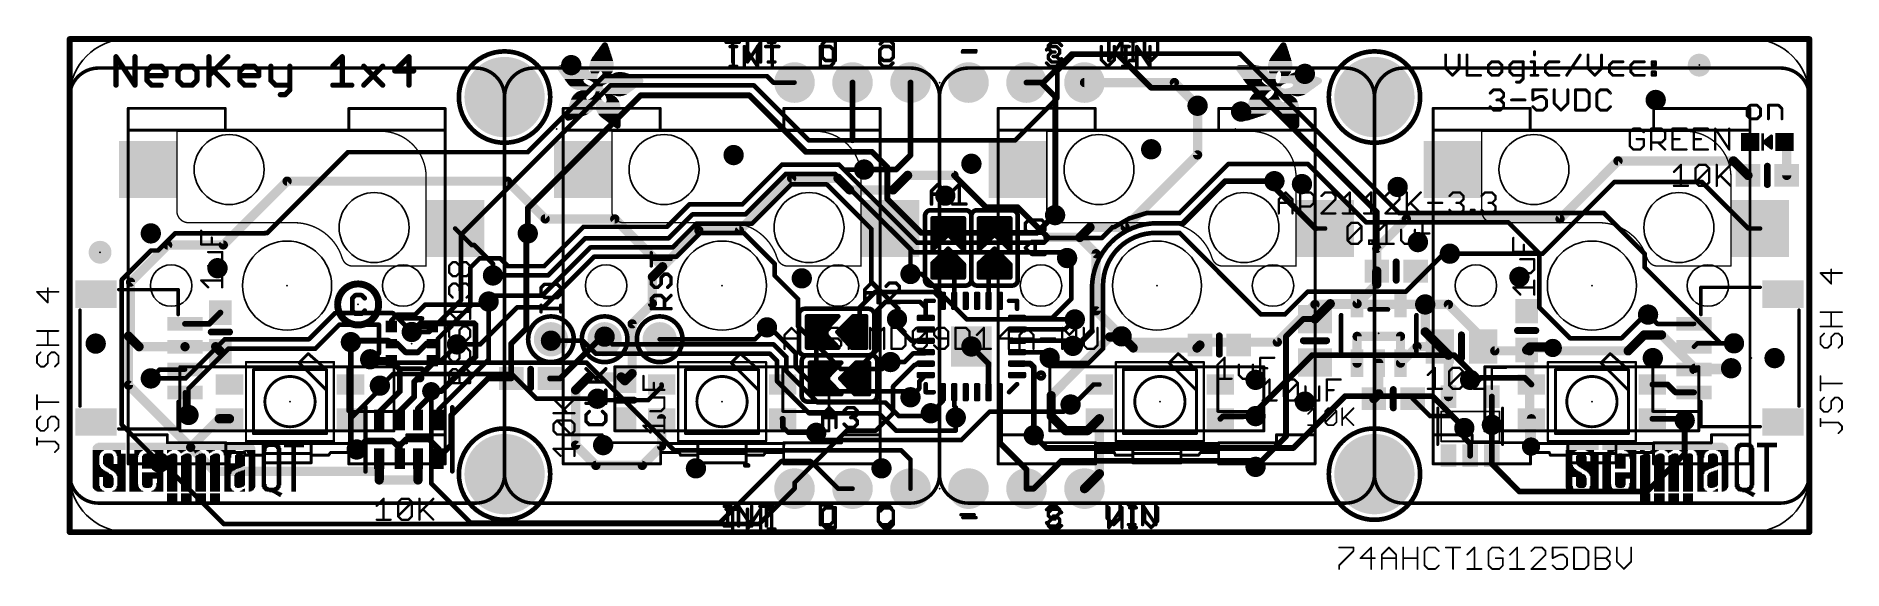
# Model space of a CAD drawing. Extents: x -1.5 to 77.7, y -1.7 to 21.7.
import ezdxf

# ---------------------------------------------------------------- set-up
doc = ezdxf.new("R2010")
doc.units = 0
for name, color, linetype in [('1', 12, 'CONTINUOUS'), ('16', 5, 'CONTINUOUS'), ('17', 110, 'CONTINUOUS'), ('18', 110, 'CONTINUOUS'), ('20', 53, 'CONTINUOUS'), ('21', 40, 'CONTINUOUS'), ('22', 6, 'CONTINUOUS'), ('23', 40, 'CONTINUOUS'), ('24', 6, 'CONTINUOUS'), ('27', 4, 'CONTINUOUS'), ('46', 140, 'CONTINUOUS')]:
    doc.layers.add(name, color=color, linetype=linetype)

# ---------------------------------------------------------------- blocks, each defined once
blk = doc.blocks.new('RECT')
blk.add_solid([(-0.5, -0.5), (0.5, -0.5), (-0.5, 0.5), (0.5, 0.5)])
blk = doc.blocks.new('PIE')
at = {"const_width": 0.5}
blk.add_lwpolyline([(0, -0.25, 1), (0, 0.25, 1), (0, -0.25)], format="xyb", dxfattribs=at)
blk = doc.blocks.new('RECT128000X44800R50')
at = {"const_width": 0.07}
blk.add_lwpolyline([(0.365, -0.07), (0.365, 0.07, 0.4142), (0.33, 0.105), (-0.33, 0.105, 0.4142), (-0.365, 0.07), (-0.365, -0.07, 0.4142), (-0.33, -0.105), (0.33, -0.105, 0.4142)], format="xyb", close=True, dxfattribs=at)
blk.add_solid([(-0.3475, -0.0875), (0.3475, -0.0875), (-0.3475, 0.0875), (0.3475, 0.0875)])
blk = doc.blocks.new('ROUNDP')
at = {"const_width": 0.5}
blk.add_lwpolyline([(0, -0.25, 1), (0, 0.25, 1), (0, -0.25)], format="xyb", dxfattribs=at)
blk = doc.blocks.new('RECT121920X243840R50')
at = {"const_width": 0.1905}
blk.add_lwpolyline([(0.2858, -0.5715), (0.2858, 0.5715, 0.4142), (0.1905, 0.6668), (-0.1905, 0.6668, 0.4142), (-0.2858, 0.5715), (-0.2858, -0.5715, 0.4142), (-0.1905, -0.6668), (0.1905, -0.6668, 0.4142)], format="xyb", close=True, dxfattribs=at)
blk.add_solid([(-0.2159, -0.5969), (0.2159, -0.5969), (-0.2159, 0.5969), (0.2159, 0.5969)])
blk = doc.blocks.new('ROUNDV')
at = {"const_width": 0.5}
blk.add_lwpolyline([(0, -0.25, 1), (0, 0.25, 1), (0, -0.25)], format="xyb", dxfattribs=at)

msp = doc.modelspace()

# ---------------------------------------------------------------- linework, layer by layer
at = {"layer": '1'}
for points, const_width in [([(76.2, 21.59), (0, 21.59)], 0.254), ([(0, 21.59), (0, 0)], 0.254), ([(76.2, 0), (76.2, 21.59)], 0.254), ([(43.8912, 20.9292), (42.647, 19.685)], 0.254), ([(43.8912, 20.9292), (45.8978, 20.9292)], 0.254), ([(45.8978, 20.9292), (47.371, 19.456)], 0.254), ([(36.83, 19.685), (36.83, 16.51)], 0.254), ([(42.545, 19.685), (41.91, 19.685)], 0.254), ([(41.91, 19.685), (42.647, 19.685)], 0.254), ([(43.1723, 19.0578), (42.545, 19.685)], 0.254), ([(43.1723, 13.8905), (43.1723, 19.0578)], 0.254), ([(47.371, 19.456), (51.816, 19.456)], 0.254), ([(57.2525, 14.0195), (51.816, 19.456)], 0.254), ([(49.403, 16.5177), (49.403, 18.669)], 0.4064), ([(36.83, 16.51), (36.195, 15.875)], 0.254), ([(46.233, 13.3477), (49.403, 16.5177)], 0.4064), ([(75.1085, 17.0815), (75.2085, 16.9815)], 0.4064), ([(75.2085, 16.9815), (75.2085, 15.621)], 0.4064), ([(36.195, 15.875), (34.798, 15.875)], 0.254), ([(65.278, 13.716), (67.818, 16.256)], 0.4064), ([(72.8735, 16.256), (67.818, 16.256)], 0.4064), ([(72.8735, 16.256), (73.5085, 15.621)], 0.4064), ([(9.525, 15.367), (6.731, 12.573)], 0.4064), ([(9.525, 15.367), (19.177, 15.367)], 0.4064), ([(19.177, 15.367), (20.828, 13.716)], 0.4064), ([(29.337, 13.208), (31.623, 15.494)], 0.4064), ([(33.655, 15.494), (31.623, 15.494)], 0.4064), ([(34.163, 14.986), (33.655, 15.494)], 0.4064), ([(36.068, 14.986), (34.163, 14.986)], 0.4064), ([(36.703, 15.621), (36.068, 14.986)], 0.4064), ([(38.735, 15.621), (36.703, 15.621)], 0.4064), ([(40.132, 14.224), (38.735, 15.621)], 0.254), ([(52.7685, 15.367), (52.7685, 15.0965)], 0.254), ([(54.57, 13.295), (52.7685, 15.0965)], 0.254), ([(67.651, 15.327), (64.516, 12.192)], 0.2032), ([(71.495, 15.327), (67.651, 15.327)], 0.2032), ([(73.527, 13.295), (71.495, 15.327)], 0.2032), ([(41.529, 14.224), (40.132, 14.224)], 0.254), ([(42.8498, 12.9032), (41.529, 14.224)], 0.254), ([(20.828, 13.716), (23.876, 13.716)], 0.4064), ([(23.876, 13.716), (25.9715, 11.6205)], 0.4064), ([(39.1676, 13.739), (37.7944, 13.739)], 0.2032), ([(37.7944, 13.739), (37.7944, 12.369)], 0.2032), ([(37.7944, 13.6144), (39.1676, 13.6144)], 0.2032), ([(37.7944, 13.4112), (39.1676, 13.4112)], 0.2032), ([(39.1676, 12.369), (39.1676, 13.739)], 0.2032), ([(41.1996, 13.739), (39.8264, 13.739)], 0.2032), ([(39.8264, 13.739), (39.8264, 12.369)], 0.2032), ([(39.8264, 13.6144), (41.1996, 13.6144)], 0.2032), ([(39.8264, 13.4112), (41.1996, 13.4112)], 0.2032), ([(41.1996, 12.369), (41.1996, 13.739)], 0.2032), ([(43.1628, 13.8811), (43.1723, 13.8905)], 0.254), ([(44.2468, 12.9032), (44.6913, 13.3477)], 0.4064), ([(44.6913, 13.3477), (46.233, 13.3477)], 0.4064), ([(57.2525, 12.4215), (58.547, 13.716)], 0.4064), ([(57.2525, 14.0195), (57.2525, 12.4215)], 0.254), ([(58.547, 13.716), (65.278, 13.716)], 0.4064), ([(2.667, 10.9459), (4.2941, 12.573)], 0.4064), ([(4.2941, 12.573), (6.731, 12.573)], 0.4064), ([(16.885, 13.295), (17.607, 12.573)], 0.2032), ([(17.7165, 12.573), (17.607, 12.573)], 0.2032), ([(18.542, 11.7475), (17.7165, 12.573)], 0.2032), ([(20.066, 13.081), (20.0018, 13.0168)], 0.254), ([(20.0018, 13.0168), (20.0018, 8.9138)], 0.254), ([(27.559, 13.208), (25.9715, 11.6205)], 0.4064), ([(29.337, 13.208), (27.559, 13.208)], 0.4064), ([(36.83, 12.4), (35.935, 13.295)], 0.2032), ([(37.7944, 13.208), (39.1676, 13.208)], 0.2032), ([(37.7944, 12.369), (38.481, 13.0302)], 0.2032), ([(37.7944, 13.0048), (38.4546, 13.0048)], 0.2032), ([(37.7944, 12.8016), (38.2436, 12.8016)], 0.2032), ([(37.7944, 12.5984), (38.0326, 12.5984)], 0.2032), ([(38.481, 13.0302), (39.1676, 12.369)], 0.2032), ([(38.5074, 13.0048), (39.1676, 13.0048)], 0.2032), ([(38.7184, 12.8016), (39.1676, 12.8016)], 0.2032), ([(38.9294, 12.5984), (39.1676, 12.5984)], 0.2032), ([(39.8264, 13.208), (41.1996, 13.208)], 0.2032), ([(39.8264, 12.369), (40.513, 13.0302)], 0.2032), ([(39.8264, 13.0048), (40.4866, 13.0048)], 0.2032), ([(39.8264, 12.8016), (40.2756, 12.8016)], 0.2032), ([(39.8264, 12.5984), (40.0646, 12.5984)], 0.2032), ([(40.513, 13.0302), (41.1996, 12.369)], 0.2032), ([(40.5394, 13.0048), (41.1996, 13.0048)], 0.2032), ([(40.7504, 12.8016), (41.1996, 12.8016)], 0.2032), ([(40.9614, 12.5984), (41.1996, 12.5984)], 0.2032), ([(44.2468, 12.9032), (42.8498, 12.9032)], 0.4064), ([(44.958, 12.192), (44.2468, 12.9032)], 0.4064), ([(54.57, 13.295), (54.985, 13.295)], 0.2032), ([(74.035, 13.295), (73.527, 13.295)], 0.2032), ([(36.83, 11.303), (36.83, 12.4)], 0.2032), ([(37.7944, 11.7745), (38.481, 12.4111)], 0.2032), ([(37.7944, 12.3952), (37.8216, 12.3952)], 0.2032), ([(37.7944, 11.153), (37.7944, 11.7745)], 0.2032), ([(37.8064, 11.7856), (39.1065, 11.7856)], 0.2032), ([(38.0255, 11.9888), (38.9033, 11.9888)], 0.2032), ([(38.2447, 12.192), (38.7001, 12.192)], 0.2032), ([(38.4639, 12.3952), (38.4969, 12.3952)], 0.2032), ([(38.481, 12.4111), (39.1676, 11.7245)], 0.2032), ([(39.1404, 12.3952), (39.1676, 12.3952)], 0.2032), ([(39.8264, 11.7745), (40.513, 12.4111)], 0.2032), ([(39.8264, 12.3952), (39.8536, 12.3952)], 0.2032), ([(39.8264, 11.153), (39.8264, 11.7745)], 0.2032), ([(39.8384, 11.7856), (41.1385, 11.7856)], 0.2032), ([(40.0575, 11.9888), (40.9353, 11.9888)], 0.2032), ([(40.2767, 12.192), (40.7321, 12.192)], 0.2032), ([(40.4959, 12.3952), (40.5289, 12.3952)], 0.2032), ([(40.513, 12.4111), (41.1996, 11.7245)], 0.2032), ([(41.1724, 12.3952), (41.1996, 12.3952)], 0.2032), ([(43.8785, 11.811), (43.688, 12.0015)], 0.2032), ([(43.8785, 11.811), (43.8785, 10.2235)], 0.2032), ([(44.958, 9.6901), (44.958, 12.192)], 0.4064), ([(57.2525, 11.43), (57.2525, 12.4215)], 0.4064), ([(60.452, 12.192), (64.516, 12.192)], 0.2032), ([(2.667, 8.493), (2.667, 10.9459)], 0.4064), ([(18.542, 11.2395), (18.542, 11.7475)], 0.2032), ([(25.9715, 11.6205), (25.527, 11.176)], 0.4064), ([(25.527, 11.176), (25.527, 10.0091)], 0.4064), ([(37.7944, 11.5824), (39.1676, 11.5824)], 0.2032), ([(37.7944, 11.3792), (39.1676, 11.3792)], 0.2032), ([(37.7944, 11.176), (39.1676, 11.176)], 0.2032), ([(39.1676, 11.153), (37.7944, 11.153)], 0.2032), ([(38.747, 11.164), (38.481, 11.43)], 0.2032), ([(38.747, 10.128), (38.747, 11.164)], 0.2032), ([(39.1676, 11.7245), (39.1676, 11.153)], 0.2032), ([(39.8264, 11.5824), (41.1996, 11.5824)], 0.2032), ([(39.8264, 11.3792), (41.1996, 11.3792)], 0.2032), ([(39.8264, 11.176), (41.1996, 11.176)], 0.2032), ([(41.1996, 11.153), (39.8264, 11.153)], 0.2032), ([(40.247, 11.2275), (40.4495, 11.43)], 0.2032), ([(40.247, 10.128), (40.247, 11.2275)], 0.2032), ([(40.4495, 11.43), (40.513, 11.43)], 0.2032), ([(41.1996, 11.7245), (41.1996, 11.153)], 0.2032), ([(57.2525, 11.43), (57.2525, 10.8616)], 0.4064), ([(34.6075, 9.8425), (35.286, 10.521)], 0.2032), ([(35.286, 10.521), (37.854, 10.521)], 0.2032), ([(37.854, 10.521), (38.247, 10.128)], 0.2032), ([(43.033, 9.378), (43.8785, 10.2235)], 0.2032), ([(57.2525, 10.8616), (56.3905, 9.9996)], 0.4064), ([(6.111, 9.12), (6.604, 9.613)], 0.254), ([(14.086, 9.259), (14.352, 9.525)], 0.2032), ([(14.352, 9.525), (15.1373, 9.525)], 0.2032), ([(15.1373, 9.525), (15.5691, 9.9568)], 0.2032), ([(15.5691, 9.9568), (18.3515, 9.9568)], 0.2032), ([(18.3515, 10.0965), (18.3515, 9.9568)], 0.2032), ([(18.3515, 10.0965), (18.3515, 7.5565)], 0.2032), ([(25.527, 10.0091), (24.638, 9.1201)], 0.4064), ([(33.6685, 9.4496), (32.2985, 9.4496)], 0.2032), ([(32.2985, 9.4496), (32.2985, 8.0764)], 0.2032), ([(33.0073, 8.763), (33.6685, 9.4496)], 0.2032), ([(33.6264, 8.763), (34.313, 9.4496)], 0.2032), ([(34.313, 9.4496), (34.8845, 9.4496)], 0.2032), ([(34.6075, 9.8425), (34.6075, 8.763)], 0.2032), ([(34.8845, 9.4496), (34.8845, 8.0764)], 0.2032), ([(35.7417, 10.0845), (35.3568, 9.6996)], 0.2032), ([(35.3568, 9.6996), (35.3568, 7.974)], 0.2032), ([(37.243, 10.0845), (35.7417, 10.0845)], 0.2032), ([(37.497, 9.8305), (37.243, 10.0845)], 0.2032), ([(37.497, 9.378), (37.497, 9.8305)], 0.2032), ([(46.0756, 8.5725), (44.958, 9.6901)], 0.4064), ([(54.5465, 9.332), (55.2141, 9.9996)], 0.4064), ([(55.2141, 9.9996), (56.3905, 9.9996)], 0.4064), ([(59.3725, 8.7655), (59.3725, 9.9695)], 0.4064), ([(69.133, 9.525), (69.538, 9.12)], 0.2032), ([(2.667, 8.493), (2.5781, 8.5819)], 0.4064), ([(2.5781, 8.5819), (2.5781, 6.4389)], 0.4064), ([(5.054, 9.12), (6.111, 9.12)], 0.254), ([(14.086, 9.005), (14.086, 9.259)], 0.2032), ([(14.986, 8.763), (15.367, 9.144)], 0.254), ([(14.986, 8.763), (15.228, 9.005)], 0.254), ([(15.886, 9.005), (15.228, 9.005)], 0.254), ([(17.7165, 9.144), (15.367, 9.144)], 0.254), ([(17.78, 9.0805), (17.7165, 9.144)], 0.254), ([(17.78, 9.0805), (17.78, 7.6835)], 0.254), ([(20.0018, 8.9138), (19.343, 8.255)], 0.254), ([(24.638, 9.1201), (24.638, 6.946)], 0.4064), ([(30.0228, 8.4455), (30.5435, 8.9662)], 0.2032), ([(32.2985, 9.3472), (33.5699, 9.3472)], 0.2032), ([(32.2985, 9.144), (33.3742, 9.144)], 0.2032), ([(32.2985, 8.9408), (33.1785, 8.9408)], 0.2032), ([(32.2985, 8.7376), (33.0318, 8.7376)], 0.2032), ([(32.5755, 8.763), (32.7025, 8.636)], 0.2032), ([(32.7025, 8.636), (32.7025, 6.731)], 0.2032), ([(33.6685, 8.0764), (33.0073, 8.763)], 0.2032), ([(34.263, 8.0764), (33.6264, 8.763)], 0.2032), ([(33.65, 8.7376), (34.8845, 8.7376)], 0.2032), ([(33.8042, 8.9408), (34.8845, 8.9408)], 0.2032), ([(34.0074, 9.144), (34.8845, 9.144)], 0.2032), ([(34.2106, 9.3472), (34.8845, 9.3472)], 0.2032), ([(36.2384, 9.331), (36.2384, 9.0135)], 0.2032), ([(36.8655, 8.3863), (36.2384, 9.0135)], 0.2032), ([(41.497, 9.378), (43.033, 9.378)], 0.2032), ([(41.497, 8.878), (43.5927, 8.878)], 0.2032), ([(42.9895, 5.9772), (45.5594, 8.5471)], 0.4064), ([(43.5927, 8.878), (44.0273, 9.3127)], 0.2032), ([(45.5594, 8.5471), (46.0756, 8.5471)], 0.4064), ([(46.5836, 8.0645), (46.0756, 8.5725)], 0.4064), ([(46.0756, 8.5471), (46.0756, 8.5725)], 0.4064), ([(53.2765, 8.5725), (54.036, 9.332)], 0.254), ([(54.036, 9.332), (54.5465, 9.332)], 0.254), ([(56.3905, 7.3994), (56.3905, 8.5725)], 0.4064), ([(56.3905, 8.5725), (58.2905, 8.5725)], 0.4064), ([(58.2905, 8.5725), (58.2905, 7.3994)], 0.4064), ([(60.01, 8.128), (59.3725, 8.7655)], 0.4064), ([(69.538, 9.12), (71.146, 9.12)], 0.2032), ([(3.04, 8.12), (2.667, 8.493)], 0.4064), ([(5.054, 8.12), (3.04, 8.12)], 0.4064), ([(5.054, 8.12), (6.397, 8.12)], 0.4064), ([(6.397, 8.12), (6.604, 7.913)], 0.4064), ([(12.3825, 8.382), (12.319, 8.3185)], 0.254), ([(13.959, 8.382), (12.3825, 8.382)], 0.254), ([(14.086, 8.255), (13.959, 8.382)], 0.254), ([(14.086, 8.255), (14.34, 8.255)], 0.254), ([(14.721, 7.874), (14.34, 8.255)], 0.254), ([(15.251, 7.874), (14.721, 7.874)], 0.254), ([(15.632, 8.255), (15.251, 7.874)], 0.254), ([(15.632, 8.255), (15.886, 8.255)], 0.254), ([(16.9679, 8.2059), (16.267, 7.505)], 0.2032), ([(16.9679, 8.221), (16.9679, 8.2059)], 0.2032), ([(19.343, 6.731), (19.343, 8.255)], 0.254), ([(21.082, 8.4455), (21.082, 8.382)], 0.2032), ([(23.202, 8.4455), (21.4875, 6.731)], 0.254), ([(23.4315, 8.4455), (23.202, 8.4455)], 0.254), ([(23.4315, 8.5598), (23.4315, 8.4455)], 0.2032), ([(25.8445, 8.4455), (30.0228, 8.4455)], 0.2032), ([(32.2985, 8.5344), (33.2274, 8.5344)], 0.2032), ([(32.2985, 8.3312), (33.4231, 8.3312)], 0.2032), ([(32.2985, 8.128), (33.6188, 8.128)], 0.2032), ([(32.2985, 8.0764), (33.6685, 8.0764)], 0.2032), ([(33.8384, 8.5344), (34.8845, 8.5344)], 0.2032), ([(34.0268, 8.3312), (34.8845, 8.3312)], 0.2032), ([(34.2152, 8.128), (34.8845, 8.128)], 0.2032), ([(34.8845, 8.0764), (34.263, 8.0764)], 0.2032), ([(35.3568, 7.974), (34.7345, 7.3517)], 0.2032), ([(36.937, 7.8228), (36.5619, 7.4477)], 0.2032), ([(37.4887, 8.3863), (36.8655, 8.3863)], 0.2032), ([(37.4418, 7.8228), (36.937, 7.8228)], 0.2032), ([(37.497, 7.878), (37.4418, 7.8228)], 0.2032), ([(37.497, 8.378), (37.4887, 8.3863)], 0.2032), ([(40.247, 7.378), (39.497, 8.128)], 0.254), ([(41.497, 8.378), (43.721, 8.378)], 0.2032), ([(41.497, 7.878), (42.8037, 7.878)], 0.2032), ([(42.926, 7.7557), (42.8037, 7.878)], 0.2032), ([(43.721, 8.378), (43.942, 8.157)], 0.2032), ([(49.3785, 8.0645), (46.5836, 8.0645)], 0.4064), ([(49.5055, 8.1915), (49.3785, 8.0645)], 0.4064), ([(53.2765, 4.191), (53.2765, 8.5725)], 0.254), ([(58.2905, 7.3994), (59.0191, 8.128)], 0.4064), ([(59.0191, 8.128), (60.01, 8.128)], 0.4064), ([(60.01, 8.128), (60.391, 7.747)], 0.4064), ([(60.391, 7.747), (60.391, 5.9355)], 0.4064), ([(63.8175, 7.9765), (63.9445, 8.1035)], 0.4064), ([(64.9215, 8.1035), (63.9445, 8.1035)], 0.4064), ([(64.9605, 8.0645), (64.9215, 8.1035)], 0.4064), ([(71.146, 8.12), (71.2937, 8.2677)], 0.2032), ([(71.2937, 8.2677), (72.898, 8.2677)], 0.2032), ([(3.945, 7.12), (3.556, 6.731)], 0.2032), ([(5.054, 7.12), (3.945, 7.12)], 0.2032), ([(14.0218, 7.5692), (13.1638, 7.5692)], 0.2032), ([(14.086, 7.505), (14.0218, 7.5692)], 0.2032), ([(14.467, 7.124), (14.086, 7.505)], 0.254), ([(14.467, 7.124), (14.467, 6.1715)], 0.254), ([(15.886, 7.377), (15.094, 6.585)], 0.254), ([(15.886, 7.505), (15.886, 7.377)], 0.254), ([(15.886, 7.505), (16.267, 7.505)], 0.2032), ([(18.3515, 7.5565), (16.159, 5.364)], 0.2032), ([(17.78, 7.6835), (16.2665, 6.17)], 0.254), ([(24.638, 6.946), (24.3205, 6.6285)], 0.4064), ([(33.7955, 7.4176), (32.4255, 7.4176)], 0.2032), ([(32.4255, 7.4176), (32.4255, 6.0444)], 0.2032), ([(32.4255, 7.3152), (33.6969, 7.3152)], 0.2032), ([(32.4255, 7.112), (33.5012, 7.112)], 0.2032), ([(33.1343, 6.731), (33.7955, 7.4176)], 0.2032), ([(33.7534, 6.731), (34.44, 7.4176)], 0.2032), ([(34.1344, 7.112), (35.0115, 7.112)], 0.2032), ([(34.3376, 7.3152), (35.0115, 7.3152)], 0.2032), ([(34.44, 7.4176), (35.0115, 7.4176)], 0.2032), ([(34.7345, 6.731), (34.7345, 7.3517)], 0.2032), ([(35.0115, 7.4176), (35.0115, 6.0444)], 0.2032), ([(35.9537, 7.4477), (36.5619, 7.4477)], 0.2032), ([(37.0117, 7.3228), (36.068, 6.3791)], 0.2032), ([(37.0608, 7.3228), (37.0117, 7.3228)], 0.2032), ([(37.116, 7.378), (37.0608, 7.3228)], 0.2032), ([(37.497, 7.378), (37.116, 7.378)], 0.2032), ([(40.247, 6.128), (40.247, 7.378)], 0.254), ([(41.497, 7.378), (42.0766, 7.378)], 0.254), ([(42.2272, 7.2274), (42.0766, 7.378)], 0.254), ([(42.2272, 7.2274), (42.2272, 4.2429)], 0.254), ([(42.926, 7.7557), (42.926, 7.6287)], 0.2032), ([(57.3405, 7.3994), (57.3405, 6.057)], 0.4064), ([(72.7155, 7.12), (71.146, 7.12)], 0.4064), ([(72.771, 7.1755), (72.7155, 7.12)], 0.4064), ([(2.5781, 6.4389), (5.3022, 3.7147)], 0.4064), ([(12.302, 4.965), (13.589, 6.252)], 0.2032), ([(13.589, 6.252), (13.589, 6.4135)], 0.2032), ([(15.094, 6.585), (15.094, 5.93)], 0.254), ([(18.3272, 6.731), (16.7142, 5.118)], 0.254), ([(19.343, 6.731), (18.3272, 6.731)], 0.254), ([(21.4875, 6.731), (21.043, 6.731)], 0.254), ([(22.733, 6.7945), (22.1615, 6.223)], 0.4064), ([(22.1615, 6.223), (22.1615, 3.81)], 0.4064), ([(24.1545, 6.7945), (22.733, 6.7945)], 0.4064), ([(24.3205, 6.6285), (24.1545, 6.7945)], 0.4064), ([(25.3415, 5.7785), (25.925, 6.362)], 0.2032), ([(25.925, 6.362), (25.925, 6.465)], 0.2032), ([(32.4255, 6.9088), (33.3055, 6.9088)], 0.2032), ([(32.4255, 6.7056), (33.1588, 6.7056)], 0.2032), ([(32.4255, 6.5024), (33.3544, 6.5024)], 0.2032), ([(32.4255, 6.2992), (33.5501, 6.2992)], 0.2032), ([(33.7955, 6.0444), (33.1343, 6.731)], 0.2032), ([(34.39, 6.0444), (33.7534, 6.731)], 0.2032), ([(33.777, 6.7056), (35.0115, 6.7056)], 0.2032), ([(33.9312, 6.9088), (35.0115, 6.9088)], 0.2032), ([(33.9654, 6.5024), (35.0115, 6.5024)], 0.2032), ([(34.1538, 6.2992), (35.0115, 6.2992)], 0.2032), ([(36.068, 6.3791), (36.068, 5.207)], 0.2032), ([(37.211, 6.2865), (36.83, 5.9055)], 0.2032), ([(37.497, 6.878), (37.211, 6.592)], 0.2032), ([(37.211, 6.592), (37.211, 6.2865)], 0.2032), ([(44.848, 6.465), (43.983, 5.6)], 0.2032), ([(44.848, 6.465), (45.102, 6.465)], 0.2032), ([(61.341, 6.6675), (61.716, 6.6675)], 0.254), ([(61.716, 6.6675), (61.8092, 6.7607)], 0.254), ([(61.8092, 6.7607), (63.7293, 6.7607)], 0.254), ([(63.7293, 6.7607), (64.025, 6.465)], 0.254), ([(69.325, 6.465), (69.989, 6.465)], 0.254), ([(69.989, 6.465), (70.334, 6.12)], 0.254), ([(5.054, 6.12), (5.054, 5.2838)], 0.2032), ([(14.467, 6.1715), (13.559, 5.2635)], 0.254), ([(15.094, 5.93), (14.459, 5.295)], 0.254), ([(15.7163, 5.8738), (15.259, 5.4165)], 0.254), ([(15.259, 4.914), (15.259, 5.4165)], 0.254), ([(15.8388, 6.17), (15.7163, 6.0475)], 0.2032), ([(15.7163, 6.0475), (15.7163, 5.8738)], 0.2032), ([(16.2665, 6.17), (15.8388, 6.17)], 0.254), ([(23.114, 5.842), (23.1775, 5.7785)], 0.2032), ([(25.3415, 5.7785), (23.1775, 5.7785)], 0.2032), ([(32.4255, 6.096), (33.7458, 6.096)], 0.2032), ([(32.4255, 6.0444), (33.7955, 6.0444)], 0.2032), ([(34.3422, 6.096), (35.0115, 6.096)], 0.2032), ([(35.0115, 6.0444), (34.39, 6.0444)], 0.2032), ([(38.247, 5.735), (37.719, 5.207)], 0.2032), ([(38.247, 6.128), (38.247, 5.735)], 0.2032), ([(38.747, 6.128), (38.747, 5.5252)], 0.2032), ([(38.8112, 5.461), (38.747, 5.5252)], 0.2032), ([(38.8112, 5.461), (38.8112, 5.0165)], 0.2032), ([(40.747, 6.128), (40.747, 3.9055)], 0.254), ([(42.9895, 5.08), (42.9895, 5.9772)], 0.4064), ([(43.8404, 5.588), (43.8524, 5.6)], 0.2032), ([(43.8524, 5.6), (43.983, 5.6)], 0.2032), ([(57.3405, 6.057), (57.1255, 5.842)], 0.4064), ([(58.8255, 5.842), (59.5875, 5.08)], 0.2032), ([(62.291, 5.9355), (62.291, 4.699)], 0.254), ([(70.334, 6.12), (71.146, 6.12)], 0.254), ([(5.207, 5.1308), (5.054, 5.2838)], 0.2032), ([(6.5525, 4.965), (5.3022, 3.7147)], 0.4064), ([(7.002, 4.965), (6.5525, 4.965)], 0.4064), ([(13.559, 4.914), (13.559, 5.2635)], 0.254), ([(14.459, 5.295), (14.459, 4.914)], 0.254), ([(16.159, 4.914), (16.159, 5.364)], 0.2032), ([(16.7142, 5.118), (16.7142, 3.8192)], 0.254), ([(25.925, 3.7635), (25.925, 4.965)], 0.4064), ([(31.225, 4.965), (31.242, 4.948)], 0.254), ([(31.242, 4.948), (31.242, 4.6032)], 0.254), ([(36.068, 5.207), (35.306, 4.445)], 0.2032), ([(43.6245, 4.445), (42.9895, 5.08)], 0.4064), ([(45.102, 4.965), (44.582, 4.445)], 0.4064), ([(45.102, 4.965), (45.102, 2.557)], 0.4064), ([(50.505, 5.068), (50.402, 4.965)], 0.254), ([(51.3835, 5.068), (50.505, 5.068)], 0.254), ([(51.3955, 5.08), (51.3835, 5.068)], 0.254), ([(51.3955, 5.08), (51.943, 5.08)], 0.254), ([(59.5875, 5.08), (60.5663, 5.08)], 0.2032), ([(60.5663, 5.08), (61.087, 4.5593)], 0.2032), ([(62.2935, 4.699), (62.291, 4.699)], 0.254), ([(64.025, 4.965), (64.025, 3.7635)], 0.4064), ([(69.325, 4.965), (70.4285, 4.965)], 0.254), ([(70.4285, 4.965), (70.468, 5.0045)], 0.254), ([(70.468, 5.0045), (70.624, 5.0045)], 0.254), ([(70.739, 4.8895), (70.624, 5.0045)], 0.254), ([(12.573, 3.6195), (12.9603, 4.0068)], 0.254), ([(14.1352, 4.0068), (12.9603, 4.0068)], 0.254), ([(14.459, 3.683), (14.1352, 4.0068)], 0.254), ([(14.732, 4.064), (14.459, 3.791)], 0.254), ([(14.732, 4.064), (15.748, 4.064)], 0.254), ([(16.159, 3.653), (15.748, 4.064)], 0.254), ([(22.1615, 3.81), (23.0505, 2.921)], 0.4064), ([(25.0825, 2.921), (25.925, 3.7635)], 0.4064), ([(31.496, 4.3492), (31.242, 4.6032)], 0.2032), ([(32.7025, 4.3492), (31.496, 4.3492)], 0.2032), ([(34.036, 4.445), (31.75, 2.159)], 0.2032), ([(35.306, 4.445), (34.036, 4.445)], 0.2032), ([(41.91, 2.7425), (40.747, 3.9055)], 0.254), ([(44.582, 4.445), (43.6245, 4.445)], 0.4064), ([(51.943, 2.8575), (53.2765, 4.191)], 0.254), ([(61.087, 4.1275), (61.087, 4.5593)], 0.254), ([(61.341, 3.8735), (61.087, 4.1275)], 0.254), ([(61.341, 3.3455), (61.341, 3.8735)], 0.254), ([(64.025, 3.7635), (64.008, 3.7465)], 0.4064), ([(5.3022, 3.7147), (6.35, 2.667)], 0.4064), ([(13.559, 3.214), (13.559, 2.667)], 0.4064), ([(14.459, 3.791), (14.459, 3.214)], 0.254), ([(14.459, 3.214), (14.459, 3.683)], 0.254), ([(15.259, 2.286), (15.259, 3.214)], 0.4064), ([(16.7142, 3.8192), (16.159, 3.264)], 0.254), ([(16.159, 3.264), (16.159, 3.653)], 0.254), ([(16.159, 3.264), (16.159, 3.214)], 0.254), ([(4.064, 3.048), (3.937, 3.048)], 0.2032), ([(6.7564, 0.3556), (4.064, 3.048)], 0.2032), ([(6.35, 2.667), (13.559, 2.667)], 0.4064), ([(13.559, 2.667), (13.559, 2.286)], 0.4064), ([(13.559, 2.286), (15.259, 2.286)], 0.4064), ([(23.0505, 2.921), (25.0825, 2.921)], 0.4064), ([(29.718, 2.921), (29.591, 2.921)], 0.2032), ([(41.91, 2.7425), (41.91, 1.905)], 0.254), ([(45.102, 2.557), (44.45, 1.905)], 0.4064), ([(31.75, 1.905), (30.2006, 0.3556)], 0.2032), ([(31.75, 2.159), (31.75, 1.905)], 0.2032), ([(0, 0), (76.2, 0)], 0.254), ([(30.2006, 0.3556), (6.7564, 0.3556)], 0.2032)]:
    msp.add_lwpolyline(points, dxfattribs=dict(at, const_width=const_width))
for points, const_width in [([(0, 21.6535, 1), (0, 21.5265)], 0.127), ([(0.0635, 21.59, 1), (-0.0635, 21.59)], 0.127), ([(76.2635, 21.59, 1), (76.1365, 21.59)], 0.127), ([(76.2, 21.5265, 1), (76.2, 21.6535)], 0.127), ([(43.8912, 20.9927, 1), (43.8912, 20.8657)], 0.127), ([(43.9361, 20.8843, 1), (43.8463, 20.9741)], 0.127), ([(45.9427, 20.9741, 1), (45.8529, 20.8843)], 0.127), ([(45.8978, 20.8657, 1), (45.8978, 20.9927)], 0.127), ([(36.8935, 19.685, 1), (36.7665, 19.685)], 0.127), ([(41.91, 19.7485, 1), (41.91, 19.6215)], 0.127), ([(41.91, 19.7485, 1), (41.91, 19.6215)], 0.127), ([(42.5899, 19.7299, 1), (42.5001, 19.6401)], 0.127), ([(42.545, 19.6215, 1), (42.545, 19.7485)], 0.127), ([(42.6021, 19.7299, 1), (42.6919, 19.6401)], 0.127), ([(42.647, 19.6215, 1), (42.647, 19.7485)], 0.127), ([(43.2358, 19.0578, 1), (43.1088, 19.0578)], 0.127), ([(43.1273, 19.0128, 1), (43.2172, 19.1027)], 0.127), ([(47.371, 19.5195, 1), (47.371, 19.3925)], 0.127), ([(47.3261, 19.4111, 1), (47.4159, 19.5009)], 0.127), ([(51.8609, 19.5009, 1), (51.7711, 19.4111)], 0.127), ([(51.816, 19.3925, 1), (51.816, 19.5195)], 0.127), ([(49.5046, 18.669, 1), (49.3014, 18.669)], 0.2032), ([(36.8749, 16.4651, 1), (36.7851, 16.5549)], 0.127), ([(49.3014, 16.5177, 1), (49.5046, 16.5177)], 0.2032), ([(49.4748, 16.4458, 1), (49.3312, 16.5895)], 0.2032), ([(75.1803, 17.1533, 1), (75.0367, 17.0097)], 0.2032), ([(75.3101, 16.9815, 1), (75.1069, 16.9815)], 0.2032), ([(75.1367, 16.9097, 1), (75.2803, 17.0533)], 0.2032), ([(34.798, 15.9385, 1), (34.798, 15.8115)], 0.127), ([(36.1501, 15.9199, 1), (36.2399, 15.8301)], 0.127), ([(36.195, 15.8115, 1), (36.195, 15.9385)], 0.127), ([(36.7665, 16.51, 1), (36.8935, 16.51)], 0.127), ([(67.818, 16.3576, 1), (67.818, 16.1544)], 0.2032), ([(67.8898, 16.1842, 1), (67.7462, 16.3278)], 0.2032), ([(72.9453, 16.3278, 1), (72.8017, 16.1842)], 0.2032), ([(72.8735, 16.1544, 1), (72.8735, 16.3576)], 0.2032), ([(9.525, 15.4686, 1), (9.525, 15.2654)], 0.2032), ([(9.5968, 15.2952, 1), (9.4532, 15.4388)], 0.2032), ([(19.2488, 15.4388, 1), (19.1052, 15.2952)], 0.2032), ([(19.177, 15.2654, 1), (19.177, 15.4686)], 0.2032), ([(31.623, 15.5956, 1), (31.623, 15.3924)], 0.2032), ([(31.6948, 15.4222, 1), (31.5512, 15.5658)], 0.2032), ([(33.7268, 15.5658, 1), (33.5832, 15.4222)], 0.2032), ([(33.655, 15.3924, 1), (33.655, 15.5956)], 0.2032), ([(34.163, 15.0876, 1), (34.163, 14.8844)], 0.2032), ([(34.0912, 14.9142, 1), (34.2348, 15.0578)], 0.2032), ([(35.9962, 15.0578, 1), (36.1398, 14.9142)], 0.2032), ([(36.068, 14.8844, 1), (36.068, 15.0876)], 0.2032), ([(36.703, 15.7226, 1), (36.703, 15.5194)], 0.2032), ([(36.7748, 15.5492, 1), (36.6312, 15.6928)], 0.2032), ([(38.7799, 15.6659, 1), (38.6901, 15.5761)], 0.127), ([(38.735, 15.5194, 1), (38.735, 15.7226)], 0.2032), ([(52.832, 15.367, 1), (52.705, 15.367)], 0.127), ([(52.8134, 15.1414, 1), (52.7236, 15.0516)], 0.127), ([(52.705, 15.0965, 1), (52.832, 15.0965)], 0.127), ([(67.651, 15.3778, 1), (67.651, 15.2762)], 0.1016), ([(67.6869, 15.2911, 1), (67.6151, 15.3629)], 0.1016), ([(71.5309, 15.3629, 1), (71.4591, 15.2911)], 0.1016), ([(71.495, 15.2762, 1), (71.495, 15.3778)], 0.1016), ([(73.4367, 15.5492, 1), (73.5803, 15.6928)], 0.2032), ([(75.1069, 15.621, 1), (75.3101, 15.621)], 0.2032), ([(40.132, 14.2875, 1), (40.132, 14.1605)], 0.127), ([(40.0871, 14.1791, 1), (40.1769, 14.2689)], 0.127), ([(41.5739, 14.2689, 1), (41.4841, 14.1791)], 0.127), ([(41.529, 14.1605, 1), (41.529, 14.2875)], 0.127), ([(20.828, 13.8176, 1), (20.828, 13.6144)], 0.2032), ([(20.7562, 13.6442, 1), (20.8998, 13.7878)], 0.2032), ([(23.9478, 13.7878, 1), (23.8042, 13.6442)], 0.2032), ([(23.876, 13.6144, 1), (23.876, 13.8176)], 0.2032), ([(37.7944, 13.7898, 1), (37.7944, 13.6882)], 0.1016), ([(37.8452, 13.739, 1), (37.7436, 13.739)], 0.1016), ([(37.7944, 13.6652, 1), (37.7944, 13.5636)], 0.1016), ([(37.7944, 13.462, 1), (37.7944, 13.3604)], 0.1016), ([(39.2184, 13.739, 1), (39.1168, 13.739)], 0.1016), ([(39.1676, 13.6882, 1), (39.1676, 13.7898)], 0.1016), ([(39.1676, 13.5636, 1), (39.1676, 13.6652)], 0.1016), ([(39.1676, 13.3604, 1), (39.1676, 13.462)], 0.1016), ([(39.8264, 13.7898, 1), (39.8264, 13.6882)], 0.1016), ([(39.8772, 13.739, 1), (39.7756, 13.739)], 0.1016), ([(39.8264, 13.6652, 1), (39.8264, 13.5636)], 0.1016), ([(39.8264, 13.462, 1), (39.8264, 13.3604)], 0.1016), ([(41.2504, 13.739, 1), (41.1488, 13.739)], 0.1016), ([(41.1996, 13.6882, 1), (41.1996, 13.7898)], 0.1016), ([(41.1996, 13.5636, 1), (41.1996, 13.6652)], 0.1016), ([(41.1996, 13.3604, 1), (41.1996, 13.462)], 0.1016), ([(43.1179, 13.926, 1), (43.2078, 13.8362)], 0.127), ([(43.1088, 13.8905, 1), (43.2358, 13.8905)], 0.127), ([(43.2172, 13.8456, 1), (43.1273, 13.9354)], 0.127), ([(44.6913, 13.4493, 1), (44.6913, 13.2461)], 0.2032), ([(44.7631, 13.2759, 1), (44.6195, 13.4195)], 0.2032), ([(46.1612, 13.4195, 1), (46.3049, 13.2759)], 0.2032), ([(46.233, 13.2461, 1), (46.233, 13.4493)], 0.2032), ([(57.316, 14.0195, 1), (57.189, 14.0195)], 0.127), ([(57.2076, 13.9746, 1), (57.2974, 14.0644)], 0.127), ([(58.547, 13.8176, 1), (58.547, 13.6144)], 0.2032), ([(58.6188, 13.6442, 1), (58.4752, 13.7878)], 0.2032), ([(65.2062, 13.7878, 1), (65.3498, 13.6442)], 0.2032), ([(65.278, 13.6144, 1), (65.278, 13.8176)], 0.2032), ([(4.2941, 12.6746, 1), (4.2941, 12.4714)], 0.2032), ([(4.3659, 12.5012, 1), (4.2222, 12.6448)], 0.2032), ([(6.6592, 12.6448, 1), (6.8028, 12.5012)], 0.2032), ([(6.731, 12.4714, 1), (6.731, 12.6746)], 0.2032), ([(16.9209, 13.3309, 1), (16.8491, 13.2591)], 0.1016), ([(17.607, 12.6238, 1), (17.607, 12.5222)], 0.1016), ([(17.7524, 12.6089, 1), (17.6806, 12.5371)], 0.1016), ([(17.7165, 12.5222, 1), (17.7165, 12.6238)], 0.1016), ([(20.0653, 13.0168, 1), (19.9383, 13.0168)], 0.127), ([(19.9569, 13.0617, 1), (20.0467, 12.9719)], 0.127), ([(20.1109, 13.0361, 1), (20.0211, 13.1259)], 0.127), ([(27.559, 13.3096, 1), (27.559, 13.1064)], 0.2032), ([(27.6308, 13.1362, 1), (27.4872, 13.2798)], 0.2032), ([(29.2652, 13.2798, 1), (29.4088, 13.1362)], 0.2032), ([(29.337, 13.1064, 1), (29.337, 13.3096)], 0.2032), ([(35.9709, 13.3309, 1), (35.8991, 13.2591)], 0.1016), ([(37.7944, 13.2588, 1), (37.7944, 13.1572)], 0.1016), ([(37.7944, 13.0556, 1), (37.7944, 12.954)], 0.1016), ([(37.7944, 12.8524, 1), (37.7944, 12.7508)], 0.1016), ([(37.7944, 12.6492, 1), (37.7944, 12.5476)], 0.1016), ([(38.0326, 12.5476, 1), (38.0326, 12.6492)], 0.1016), ([(38.2436, 12.7508, 1), (38.2436, 12.8524)], 0.1016), ([(38.5162, 13.0668, 1), (38.4458, 12.9936)], 0.1016), ([(38.5162, 12.9936, 1), (38.4458, 13.0668)], 0.1016), ([(38.4546, 12.954, 1), (38.4546, 13.0556)], 0.1016), ([(38.5074, 13.0556, 1), (38.5074, 12.954)], 0.1016), ([(38.7184, 12.8524, 1), (38.7184, 12.7508)], 0.1016), ([(38.9294, 12.6492, 1), (38.9294, 12.5476)], 0.1016), ([(39.1676, 13.1572, 1), (39.1676, 13.2588)], 0.1016), ([(39.1676, 12.954, 1), (39.1676, 13.0556)], 0.1016), ([(39.1676, 12.7508, 1), (39.1676, 12.8524)], 0.1016), ([(39.1676, 12.5476, 1), (39.1676, 12.6492)], 0.1016), ([(39.8264, 13.2588, 1), (39.8264, 13.1572)], 0.1016), ([(39.8264, 13.0556, 1), (39.8264, 12.954)], 0.1016), ([(39.8264, 12.8524, 1), (39.8264, 12.7508)], 0.1016), ([(39.8264, 12.6492, 1), (39.8264, 12.5476)], 0.1016), ([(40.0646, 12.5476, 1), (40.0646, 12.6492)], 0.1016), ([(40.2756, 12.7508, 1), (40.2756, 12.8524)], 0.1016), ([(40.5482, 13.0668, 1), (40.4778, 12.9936)], 0.1016), ([(40.5482, 12.9936, 1), (40.4778, 13.0668)], 0.1016), ([(40.4866, 12.954, 1), (40.4866, 13.0556)], 0.1016), ([(40.5394, 13.0556, 1), (40.5394, 12.954)], 0.1016), ([(40.7504, 12.8524, 1), (40.7504, 12.7508)], 0.1016), ([(40.9614, 12.6492, 1), (40.9614, 12.5476)], 0.1016), ([(41.1996, 13.1572, 1), (41.1996, 13.2588)], 0.1016), ([(41.1996, 12.954, 1), (41.1996, 13.0556)], 0.1016), ([(41.1996, 12.7508, 1), (41.1996, 12.8524)], 0.1016), ([(41.1996, 12.5476, 1), (41.1996, 12.6492)], 0.1016), ([(42.8498, 13.0048, 1), (42.8498, 12.8016)], 0.2032), ([(42.8049, 12.8583, 1), (42.8947, 12.9481)], 0.127), ([(44.3186, 12.975, 1), (44.175, 12.8314)], 0.2032), ([(44.175, 12.975, 1), (44.3186, 12.8314)], 0.2032), ([(44.2468, 12.8016, 1), (44.2468, 13.0048)], 0.2032), ([(54.5251, 13.2501, 1), (54.6149, 13.3399)], 0.127), ([(54.57, 13.3458, 1), (54.57, 13.2442)], 0.1016), ([(54.985, 13.2442, 1), (54.985, 13.3458)], 0.1016), ([(73.527, 13.3458, 1), (73.527, 13.2442)], 0.1016), ([(73.4911, 13.2591, 1), (73.5629, 13.3309)], 0.1016), ([(74.035, 13.2442, 1), (74.035, 13.3458)], 0.1016), ([(17.5711, 12.5371, 1), (17.6429, 12.6089)], 0.1016), ([(36.8808, 12.4, 1), (36.7792, 12.4)], 0.1016), ([(36.7941, 12.3641, 1), (36.8659, 12.4359)], 0.1016), ([(37.7944, 12.446, 1), (37.7944, 12.3444)], 0.1016), ([(37.7592, 12.4056, 1), (37.8296, 12.3324)], 0.1016), ([(37.7436, 12.369, 1), (37.8452, 12.369)], 0.1016), ([(37.8452, 11.7745, 1), (37.7436, 11.7745)], 0.1016), ([(37.8064, 11.8364, 1), (37.8064, 11.7348)], 0.1016), ([(37.8216, 12.3444, 1), (37.8216, 12.446)], 0.1016), ([(38.0255, 12.0396, 1), (38.0255, 11.938)], 0.1016), ([(38.2447, 12.2428, 1), (38.2447, 12.1412)], 0.1016), ([(38.4639, 12.446, 1), (38.4639, 12.3444)], 0.1016), ([(38.5169, 12.447, 1), (38.4451, 12.3752)], 0.1016), ([(38.5155, 12.3738, 1), (38.4465, 12.4484)], 0.1016), ([(38.4969, 12.3444, 1), (38.4969, 12.446)], 0.1016), ([(38.7001, 12.1412, 1), (38.7001, 12.2428)], 0.1016), ([(38.9033, 11.938, 1), (38.9033, 12.0396)], 0.1016), ([(39.1404, 12.446, 1), (39.1404, 12.3444)], 0.1016), ([(39.1065, 11.7348, 1), (39.1065, 11.8364)], 0.1016), ([(39.1168, 12.369, 1), (39.2184, 12.369)], 0.1016), ([(39.1324, 12.3324, 1), (39.2028, 12.4056)], 0.1016), ([(39.1676, 12.3444, 1), (39.1676, 12.446)], 0.1016), ([(39.8264, 12.446, 1), (39.8264, 12.3444)], 0.1016), ([(39.7912, 12.4056, 1), (39.8616, 12.3324)], 0.1016), ([(39.7756, 12.369, 1), (39.8772, 12.369)], 0.1016), ([(39.8772, 11.7745, 1), (39.7756, 11.7745)], 0.1016), ([(39.8384, 11.8364, 1), (39.8384, 11.7348)], 0.1016), ([(39.8536, 12.3444, 1), (39.8536, 12.446)], 0.1016), ([(40.0575, 12.0396, 1), (40.0575, 11.938)], 0.1016), ([(40.2767, 12.2428, 1), (40.2767, 12.1412)], 0.1016), ([(40.4959, 12.446, 1), (40.4959, 12.3444)], 0.1016), ([(40.5489, 12.447, 1), (40.4771, 12.3752)], 0.1016), ([(40.5475, 12.3738, 1), (40.4785, 12.4484)], 0.1016), ([(40.5289, 12.3444, 1), (40.5289, 12.446)], 0.1016), ([(40.7321, 12.1412, 1), (40.7321, 12.2428)], 0.1016), ([(40.9353, 11.938, 1), (40.9353, 12.0396)], 0.1016), ([(41.1724, 12.446, 1), (41.1724, 12.3444)], 0.1016), ([(41.1385, 11.7348, 1), (41.1385, 11.8364)], 0.1016), ([(41.1488, 12.369, 1), (41.2504, 12.369)], 0.1016), ([(41.1644, 12.3324, 1), (41.2348, 12.4056)], 0.1016), ([(41.1996, 12.3444, 1), (41.1996, 12.446)], 0.1016), ([(43.7239, 12.0374, 1), (43.6521, 11.9656)], 0.1016), ([(43.9293, 11.811, 1), (43.8277, 11.811)], 0.1016), ([(43.8426, 11.7751, 1), (43.9144, 11.8469)], 0.1016), ([(45.0596, 12.192, 1), (44.8564, 12.192)], 0.2032), ([(44.8862, 12.1202, 1), (45.0298, 12.2638)], 0.2032), ([(57.3541, 12.4215, 1), (57.1509, 12.4215)], 0.2032), ([(57.1807, 12.4933, 1), (57.3243, 12.3497)], 0.2032), ([(57.189, 12.4215, 1), (57.316, 12.4215)], 0.127), ([(60.452, 12.2428, 1), (60.452, 12.1412)], 0.1016), ([(64.4801, 12.2279, 1), (64.5519, 12.1561)], 0.1016), ([(64.516, 12.1412, 1), (64.516, 12.2428)], 0.1016), ([(2.7686, 10.9459, 1), (2.5654, 10.9459)], 0.2032), ([(2.5952, 11.0178, 1), (2.7388, 10.8741)], 0.2032), ([(18.5928, 11.7475, 1), (18.4912, 11.7475)], 0.1016), ([(18.4912, 11.2395, 1), (18.5928, 11.2395)], 0.1016), ([(18.5061, 11.7116, 1), (18.5779, 11.7834)], 0.1016), ([(25.6286, 11.176, 1), (25.4254, 11.176)], 0.2032), ([(25.4552, 11.2478, 1), (25.5988, 11.1042)], 0.2032), ([(25.8997, 11.6923, 1), (26.0433, 11.5487)], 0.2032), ([(26.0433, 11.5487, 1), (25.8997, 11.6923)], 0.2032), ([(25.8997, 11.5487, 1), (26.0433, 11.6923)], 0.2032), ([(36.7792, 11.303, 1), (36.8808, 11.303)], 0.1016), ([(37.7599, 11.8118, 1), (37.8289, 11.7372)], 0.1016), ([(37.7944, 11.6332, 1), (37.7944, 11.5316)], 0.1016), ([(37.7944, 11.43, 1), (37.7944, 11.3284)], 0.1016), ([(37.7944, 11.2268, 1), (37.7944, 11.1252)], 0.1016), ([(37.7944, 11.2038, 1), (37.7944, 11.1022)], 0.1016), ([(37.7436, 11.153, 1), (37.8452, 11.153)], 0.1016), ([(38.5169, 11.4659, 1), (38.4451, 11.3941)], 0.1016), ([(38.7978, 11.164, 1), (38.6962, 11.164)], 0.1016), ([(38.7111, 11.1281, 1), (38.7829, 11.1999)], 0.1016), ([(39.2184, 11.7245, 1), (39.1168, 11.7245)], 0.1016), ([(39.1168, 11.153, 1), (39.2184, 11.153)], 0.1016), ([(39.1317, 11.6886, 1), (39.2035, 11.7604)], 0.1016), ([(39.1676, 11.5316, 1), (39.1676, 11.6332)], 0.1016), ([(39.1676, 11.3284, 1), (39.1676, 11.43)], 0.1016), ([(39.1676, 11.1252, 1), (39.1676, 11.2268)], 0.1016), ([(39.1676, 11.1022, 1), (39.1676, 11.2038)], 0.1016), ([(39.7919, 11.8118, 1), (39.8609, 11.7372)], 0.1016), ([(39.8264, 11.6332, 1), (39.8264, 11.5316)], 0.1016), ([(39.8264, 11.43, 1), (39.8264, 11.3284)], 0.1016), ([(39.8264, 11.2268, 1), (39.8264, 11.1252)], 0.1016), ([(39.8264, 11.2038, 1), (39.8264, 11.1022)], 0.1016), ([(39.7756, 11.153, 1), (39.8772, 11.153)], 0.1016), ([(40.2978, 11.2275, 1), (40.1962, 11.2275)], 0.1016), ([(40.2111, 11.2634, 1), (40.2829, 11.1916)], 0.1016), ([(40.4495, 11.4808, 1), (40.4495, 11.3792)], 0.1016), ([(40.4854, 11.3941, 1), (40.4136, 11.4659)], 0.1016), ([(40.513, 11.3792, 1), (40.513, 11.4808)], 0.1016), ([(41.2504, 11.7245, 1), (41.1488, 11.7245)], 0.1016), ([(41.1488, 11.153, 1), (41.2504, 11.153)], 0.1016), ([(41.1637, 11.6886, 1), (41.2355, 11.7604)], 0.1016), ([(41.1996, 11.5316, 1), (41.1996, 11.6332)], 0.1016), ([(41.1996, 11.3284, 1), (41.1996, 11.43)], 0.1016), ([(41.1996, 11.1252, 1), (41.1996, 11.2268)], 0.1016), ([(41.1996, 11.1022, 1), (41.1996, 11.2038)], 0.1016), ([(57.3541, 11.43, 1), (57.1509, 11.43)], 0.2032), ([(57.1509, 11.43, 1), (57.3541, 11.43)], 0.2032), ([(35.286, 10.5718, 1), (35.286, 10.4702)], 0.1016), ([(35.3219, 10.4851, 1), (35.2501, 10.5569)], 0.1016), ([(37.8899, 10.5569, 1), (37.8181, 10.4851)], 0.1016), ([(37.854, 10.4702, 1), (37.854, 10.5718)], 0.1016), ([(43.9144, 10.1876, 1), (43.8426, 10.2594)], 0.1016), ([(57.1509, 10.8616, 1), (57.3541, 10.8616)], 0.2032), ([(57.3243, 10.7898, 1), (57.1807, 10.9334)], 0.2032), ([(6.6489, 9.5681, 1), (6.5591, 9.6579)], 0.127), ([(14.352, 9.5758, 1), (14.352, 9.4742)], 0.1016), ([(14.3879, 9.4891, 1), (14.3161, 9.5609)], 0.1016), ([(15.1014, 9.5609, 1), (15.1733, 9.4891)], 0.1016), ([(15.1373, 9.4742, 1), (15.1373, 9.5758)], 0.1016), ([(15.5691, 10.0076, 1), (15.5691, 9.906)], 0.1016), ([(15.6051, 9.9209, 1), (15.5332, 9.9927)], 0.1016), ([(18.4023, 10.0965, 1), (18.3007, 10.0965)], 0.1016), ([(18.4023, 10.0965, 1), (18.3007, 10.0965)], 0.1016), ([(18.3007, 9.9568, 1), (18.4023, 9.9568)], 0.1016), ([(18.3515, 9.906, 1), (18.3515, 10.0076)], 0.1016), ([(25.4254, 10.0091, 1), (25.6286, 10.0091)], 0.2032), ([(25.5988, 9.9372, 1), (25.4552, 10.0809)], 0.2032), ([(32.2985, 9.5004, 1), (32.2985, 9.3988)], 0.1016), ([(32.3493, 9.4496, 1), (32.2477, 9.4496)], 0.1016), ([(33.7051, 9.4144, 1), (33.6319, 9.4848)], 0.1016), ([(33.6685, 9.3988, 1), (33.6685, 9.5004)], 0.1016), ([(34.313, 9.5004, 1), (34.313, 9.3988)], 0.1016), ([(34.3489, 9.4137, 1), (34.2771, 9.4855)], 0.1016), ([(34.6583, 9.8425, 1), (34.5567, 9.8425)], 0.1016), ([(34.5716, 9.8784, 1), (34.6434, 9.8066)], 0.1016), ([(34.9353, 9.4496, 1), (34.8337, 9.4496)], 0.1016), ([(34.8845, 9.3988, 1), (34.8845, 9.5004)], 0.1016), ([(35.4076, 9.6996, 1), (35.306, 9.6996)], 0.1016), ([(35.3209, 9.7355, 1), (35.3927, 9.6636)], 0.1016), ([(35.7417, 10.1353, 1), (35.7417, 10.0337)], 0.1016), ([(35.7777, 10.0486, 1), (35.7058, 10.1204)], 0.1016), ([(37.2789, 10.1204, 1), (37.2071, 10.0486)], 0.1016), ([(37.243, 10.0337, 1), (37.243, 10.1353)], 0.1016), ([(37.5478, 9.8305, 1), (37.4462, 9.8305)], 0.1016), ([(37.4611, 9.7946, 1), (37.5329, 9.8664)], 0.1016), ([(38.2111, 10.0921, 1), (38.2829, 10.1639)], 0.1016), ([(38.6962, 10.128, 1), (38.7978, 10.128)], 0.1016), ([(40.1962, 10.128, 1), (40.2978, 10.128)], 0.1016), ([(43.8277, 10.2235, 1), (43.9293, 10.2235)], 0.1016), ([(44.8564, 9.6901, 1), (45.0596, 9.6901)], 0.2032), ([(45.0298, 9.7619, 1), (44.8862, 9.6183)], 0.2032), ([(54.4747, 9.4038, 1), (54.6183, 9.2602)], 0.2032), ([(55.2141, 10.1012, 1), (55.2141, 9.898)], 0.2032), ([(55.2859, 9.9278, 1), (55.1423, 10.0714)], 0.2032), ([(56.3187, 10.0714, 1), (56.4623, 9.9278)], 0.2032), ([(56.3905, 9.898, 1), (56.3905, 10.1012)], 0.2032), ([(59.4741, 9.9695, 1), (59.2709, 9.9695)], 0.2032), ([(69.1689, 9.5609, 1), (69.0971, 9.4891)], 0.1016), ([(2.6797, 8.5819, 1), (2.4765, 8.5819)], 0.2032), ([(2.6499, 8.6537, 1), (2.5063, 8.5101)], 0.2032), ([(5.054, 9.1835, 1), (5.054, 9.0565)], 0.127), ([(6.0661, 9.1649, 1), (6.1559, 9.0751)], 0.127), ([(6.111, 9.0565, 1), (6.111, 9.1835)], 0.127), ([(14.1368, 9.259, 1), (14.0352, 9.259)], 0.1016), ([(14.0501, 9.2949, 1), (14.1219, 9.2231)], 0.1016), ([(14.0352, 9.005, 1), (14.1368, 9.005)], 0.1016), ([(14.9411, 8.8079, 1), (15.0309, 8.7181)], 0.127), ([(14.9411, 8.8079, 1), (15.0309, 8.7181)], 0.127), ([(15.228, 9.0685, 1), (15.228, 8.9415)], 0.127), ([(15.2729, 8.9601, 1), (15.1831, 9.0499)], 0.127), ([(15.367, 9.2075, 1), (15.367, 9.0805)], 0.127), ([(15.4119, 9.0991, 1), (15.3221, 9.1889)], 0.127), ([(15.886, 8.9415, 1), (15.886, 9.0685)], 0.127), ([(17.7614, 9.1889, 1), (17.6716, 9.0991)], 0.127), ([(17.7165, 9.0805, 1), (17.7165, 9.2075)], 0.127), ([(17.8435, 9.0805, 1), (17.7165, 9.0805)], 0.127), ([(17.7351, 9.0356, 1), (17.8249, 9.1254)], 0.127), ([(19.9383, 8.9138, 1), (20.0653, 8.9138)], 0.127), ([(20.0467, 8.8689, 1), (19.9569, 8.9587)], 0.127), ([(24.7396, 9.1201, 1), (24.5364, 9.1201)], 0.2032), ([(24.5662, 9.1919, 1), (24.7098, 9.0482)], 0.2032), ([(30.5794, 8.9303, 1), (30.5076, 9.0021)], 0.1016), ([(32.2985, 9.398, 1), (32.2985, 9.2964)], 0.1016), ([(32.2985, 9.1948, 1), (32.2985, 9.0932)], 0.1016), ([(32.2985, 8.9916, 1), (32.2985, 8.89)], 0.1016), ([(32.2985, 8.7884, 1), (32.2985, 8.6868)], 0.1016), ([(32.6114, 8.7989, 1), (32.5396, 8.7271)], 0.1016), ([(32.7533, 8.636, 1), (32.6517, 8.636)], 0.1016), ([(32.6666, 8.6001, 1), (32.7384, 8.6719)], 0.1016), ([(33.0439, 8.7982, 1), (32.9707, 8.7278)], 0.1016), ([(32.9707, 8.7982, 1), (33.0439, 8.7278)], 0.1016), ([(33.0318, 8.6868, 1), (33.0318, 8.7884)], 0.1016), ([(33.1785, 8.89, 1), (33.1785, 8.9916)], 0.1016), ([(33.3742, 9.0932, 1), (33.3742, 9.1948)], 0.1016), ([(33.5699, 9.2964, 1), (33.5699, 9.398)], 0.1016), ([(33.6637, 8.7975, 1), (33.5891, 8.7285)], 0.1016), ([(33.5905, 8.7989, 1), (33.6623, 8.7271)], 0.1016), ([(33.65, 8.7884, 1), (33.65, 8.6868)], 0.1016), ([(33.8042, 8.9916, 1), (33.8042, 8.89)], 0.1016), ([(34.0074, 9.1948, 1), (34.0074, 9.0932)], 0.1016), ([(34.2106, 9.398, 1), (34.2106, 9.2964)], 0.1016), ([(34.5567, 8.763, 1), (34.6583, 8.763)], 0.1016), ([(34.8845, 9.2964, 1), (34.8845, 9.398)], 0.1016), ([(34.8845, 9.0932, 1), (34.8845, 9.1948)], 0.1016), ([(34.8845, 8.89, 1), (34.8845, 8.9916)], 0.1016), ([(34.8845, 8.6868, 1), (34.8845, 8.7884)], 0.1016), ([(36.2743, 9.0494, 1), (36.2024, 8.9775)], 0.1016), ([(36.2892, 9.331, 1), (36.1876, 9.331)], 0.1016), ([(36.1876, 9.0135, 1), (36.2892, 9.0135)], 0.1016), ([(37.4462, 9.378, 1), (37.5478, 9.378)], 0.1016), ([(41.497, 9.4288, 1), (41.497, 9.3272)], 0.1016), ([(41.497, 8.9288, 1), (41.497, 8.8272)], 0.1016), ([(42.9971, 9.4139, 1), (43.0689, 9.3421)], 0.1016), ([(43.033, 9.3272, 1), (43.033, 9.4288)], 0.1016), ([(43.5568, 8.9139, 1), (43.6286, 8.8421)], 0.1016), ([(43.5927, 8.8272, 1), (43.5927, 8.9288)], 0.1016), ([(44.0633, 9.2767, 1), (43.9914, 9.3486)], 0.1016), ([(45.5594, 8.6487, 1), (45.5594, 8.4455)], 0.2032), ([(45.6312, 8.4753, 1), (45.4875, 8.6189)], 0.2032), ([(46.1772, 8.5725, 1), (45.974, 8.5725)], 0.2032), ([(46.1474, 8.6443, 1), (46.0038, 8.5007)], 0.2032), ([(46.0038, 8.5007, 1), (46.1474, 8.6443)], 0.2032), ([(46.0756, 8.4455, 1), (46.0756, 8.6487)], 0.2032), ([(54.036, 9.3955, 1), (54.036, 9.2685)], 0.127), ([(54.0809, 9.2871, 1), (53.9911, 9.3769)], 0.127), ([(54.5465, 9.2685, 1), (54.5465, 9.3955)], 0.127), ([(56.4921, 8.5725, 1), (56.2889, 8.5725)], 0.2032), ([(56.3905, 8.6741, 1), (56.3905, 8.4709)], 0.2032), ([(58.3921, 8.5725, 1), (58.1889, 8.5725)], 0.2032), ([(58.2905, 8.4709, 1), (58.2905, 8.6741)], 0.2032), ([(59.2709, 8.7655, 1), (59.4741, 8.7655)], 0.2032), ([(59.4443, 8.8373, 1), (59.3007, 8.6937)], 0.2032), ([(69.538, 9.1708, 1), (69.538, 9.0692)], 0.1016), ([(69.5021, 9.0841, 1), (69.5739, 9.1559)], 0.1016), ([(71.146, 9.0692, 1), (71.146, 9.1708)], 0.1016), ([(2.5654, 8.493, 1), (2.7686, 8.493)], 0.2032), ([(2.7388, 8.5648, 1), (2.5952, 8.4212)], 0.2032), ([(2.5952, 8.4212, 1), (2.7388, 8.5648)], 0.2032), ([(3.04, 8.2216, 1), (3.04, 8.0184)], 0.2032), ([(2.9682, 8.0482, 1), (3.1118, 8.1918)], 0.2032), ([(5.054, 8.2216, 1), (5.054, 8.0184)], 0.2032), ([(5.054, 8.0184, 1), (5.054, 8.2216)], 0.2032), ([(6.4688, 8.1918, 1), (6.3252, 8.0482)], 0.2032), ([(6.397, 8.0184, 1), (6.397, 8.2216)], 0.2032), ([(6.5322, 7.8412, 1), (6.6758, 7.9848)], 0.2032), ([(12.2741, 8.3634, 1), (12.3639, 8.2736)], 0.127), ([(12.3825, 8.4455, 1), (12.3825, 8.3185)], 0.127), ([(12.4274, 8.3371, 1), (12.3376, 8.4269)], 0.127), ([(14.0039, 8.4269, 1), (13.9141, 8.3371)], 0.127), ([(13.959, 8.3185, 1), (13.959, 8.4455)], 0.127), ([(14.086, 8.3185, 1), (14.086, 8.1915)], 0.127), ([(14.0411, 8.2101, 1), (14.1309, 8.2999)], 0.127), ([(14.3849, 8.2999, 1), (14.2951, 8.2101)], 0.127), ([(14.34, 8.1915, 1), (14.34, 8.3185)], 0.127), ([(14.721, 7.9375, 1), (14.721, 7.8105)], 0.127), ([(14.6761, 7.8291, 1), (14.7659, 7.9189)], 0.127), ([(15.2061, 7.9189, 1), (15.2959, 7.8291)], 0.127), ([(15.251, 7.8105, 1), (15.251, 7.9375)], 0.127), ([(15.632, 8.3185, 1), (15.632, 8.1915)], 0.127), ([(15.6769, 8.2101, 1), (15.5871, 8.2999)], 0.127), ([(15.886, 8.1915, 1), (15.886, 8.3185)], 0.127), ([(17.0187, 8.221, 1), (16.9171, 8.221)], 0.1016), ([(16.9171, 8.2059, 1), (17.0187, 8.2059)], 0.1016), ([(17.0038, 8.17, 1), (16.932, 8.2418)], 0.1016), ([(19.4065, 8.255, 1), (19.2795, 8.255)], 0.127), ([(19.2981, 8.2999, 1), (19.3879, 8.2101)], 0.127), ([(21.1328, 8.4455, 1), (21.0312, 8.4455)], 0.1016), ([(21.0312, 8.382, 1), (21.1328, 8.382)], 0.1016), ([(23.202, 8.509, 1), (23.202, 8.382)], 0.127), ([(23.2469, 8.4006, 1), (23.1571, 8.4904)], 0.127), ([(23.4823, 8.5598, 1), (23.3807, 8.5598)], 0.1016), ([(23.3807, 8.4455, 1), (23.4823, 8.4455)], 0.1016), ([(23.4315, 8.382, 1), (23.4315, 8.509)], 0.127), ([(25.8445, 8.4963, 1), (25.8445, 8.3947)], 0.1016), ([(29.9869, 8.4814, 1), (30.0587, 8.4096)], 0.1016), ([(30.0228, 8.3947, 1), (30.0228, 8.4963)], 0.1016), ([(32.2985, 8.5852, 1), (32.2985, 8.4836)], 0.1016), ([(32.2985, 8.382, 1), (32.2985, 8.2804)], 0.1016), ([(32.2985, 8.1788, 1), (32.2985, 8.0772)], 0.1016), ([(32.2985, 8.1272, 1), (32.2985, 8.0256)], 0.1016), ([(32.2477, 8.0764, 1), (32.3493, 8.0764)], 0.1016), ([(33.2274, 8.4836, 1), (33.2274, 8.5852)], 0.1016), ([(33.4231, 8.2804, 1), (33.4231, 8.382)], 0.1016), ([(33.6188, 8.0772, 1), (33.6188, 8.1788)], 0.1016), ([(33.6319, 8.0412, 1), (33.7051, 8.1116)], 0.1016), ([(33.6685, 8.0256, 1), (33.6685, 8.1272)], 0.1016), ([(33.8384, 8.5852, 1), (33.8384, 8.4836)], 0.1016), ([(34.0268, 8.382, 1), (34.0268, 8.2804)], 0.1016), ([(34.2152, 8.1788, 1), (34.2152, 8.0772)], 0.1016), ([(34.263, 8.1272, 1), (34.263, 8.0256)], 0.1016), ([(34.2257, 8.0419, 1), (34.3003, 8.1109)], 0.1016), ([(34.8337, 8.0764, 1), (34.9353, 8.0764)], 0.1016), ([(34.8845, 8.4836, 1), (34.8845, 8.5852)], 0.1016), ([(34.8845, 8.2804, 1), (34.8845, 8.382)], 0.1016), ([(34.8845, 8.0772, 1), (34.8845, 8.1788)], 0.1016), ([(34.8845, 8.0256, 1), (34.8845, 8.1272)], 0.1016), ([(35.306, 7.974, 1), (35.4076, 7.974)], 0.1016), ([(35.3927, 7.938, 1), (35.3209, 8.0099)], 0.1016), ([(36.8655, 8.4371, 1), (36.8655, 8.3355)], 0.1016), ([(36.8296, 8.3504, 1), (36.9014, 8.4222)], 0.1016), ([(36.937, 7.8736, 1), (36.937, 7.772)], 0.1016), ([(36.9729, 7.7869, 1), (36.9011, 7.8587)], 0.1016), ([(37.5246, 8.4222, 1), (37.4528, 8.3504)], 0.1016), ([(37.4418, 7.772, 1), (37.4418, 7.8736)], 0.1016), ([(37.4611, 8.3421, 1), (37.5329, 8.4139)], 0.1016), ([(37.5329, 7.8421, 1), (37.4611, 7.9139)], 0.1016), ([(37.4887, 8.3355, 1), (37.4887, 8.4371)], 0.1016), ([(39.5419, 8.1729, 1), (39.4521, 8.0831)], 0.127), ([(41.497, 8.4288, 1), (41.497, 8.3272)], 0.1016), ([(41.497, 7.9288, 1), (41.497, 7.8272)], 0.1016), ([(42.8396, 7.9139, 1), (42.7678, 7.8421)], 0.1016), ([(42.8037, 7.8272, 1), (42.8037, 7.9288)], 0.1016), ([(43.7569, 8.4139, 1), (43.685, 8.3421)], 0.1016), ([(43.721, 8.3272, 1), (43.721, 8.4288)], 0.1016), ([(43.9061, 8.121, 1), (43.9779, 8.1929)], 0.1016), ([(45.974, 8.5471, 1), (46.1772, 8.5471)], 0.2032), ([(46.5836, 8.1661, 1), (46.5836, 7.9629)], 0.2032), ([(46.5118, 7.9927, 1), (46.6554, 8.1363)], 0.2032), ([(49.3067, 8.1363, 1), (49.4503, 7.9927)], 0.2032), ([(49.3785, 7.9629, 1), (49.3785, 8.1661)], 0.2032), ([(49.5773, 8.1197, 1), (49.4337, 8.2633)], 0.2032), ([(53.34, 8.5725, 1), (53.213, 8.5725)], 0.127), ([(53.2316, 8.6174, 1), (53.3214, 8.5276)], 0.127), ([(59.0191, 8.2296, 1), (59.0191, 8.0264)], 0.2032), ([(59.0909, 8.0562, 1), (58.9473, 8.1998)], 0.2032), ([(60.0818, 8.1998, 1), (59.9382, 8.0562)], 0.2032), ([(59.9382, 8.0562, 1), (60.0818, 8.1998)], 0.2032), ([(60.01, 8.0264, 1), (60.01, 8.2296)], 0.2032), ([(60.4926, 7.747, 1), (60.2894, 7.747)], 0.2032), ([(60.3192, 7.6752, 1), (60.4628, 7.8188)], 0.2032), ([(63.7457, 8.0483, 1), (63.8893, 7.9047)], 0.2032), ([(63.9445, 8.2051, 1), (63.9445, 8.0019)], 0.2032), ([(64.0163, 8.0317, 1), (63.8727, 8.1753)], 0.2032), ([(64.9933, 8.1753, 1), (64.8497, 8.0317)], 0.2032), ([(64.8887, 7.9927, 1), (65.0323, 8.1363)], 0.2032), ([(64.9215, 8.0019, 1), (64.9215, 8.2051)], 0.2032), ([(71.1101, 8.1559, 1), (71.1819, 8.0841)], 0.1016), ([(71.2937, 8.3185, 1), (71.2937, 8.2169)], 0.1016), ([(71.3296, 8.2318, 1), (71.2578, 8.3036)], 0.1016), ([(72.898, 8.2169, 1), (72.898, 8.3185)], 0.1016), ([(3.945, 7.1708, 1), (3.945, 7.0692)], 0.1016), ([(3.9809, 7.0841, 1), (3.9091, 7.1559)], 0.1016), ([(5.054, 7.0692, 1), (5.054, 7.1708)], 0.1016), ([(13.1638, 7.62, 1), (13.1638, 7.5184)], 0.1016), ([(14.0577, 7.6051, 1), (13.9859, 7.5333)], 0.1016), ([(14.1309, 7.5499, 1), (14.0411, 7.4601)], 0.127), ([(14.0218, 7.5184, 1), (14.0218, 7.62)], 0.1016), ([(14.0501, 7.4691, 1), (14.1219, 7.5409)], 0.1016), ([(14.5305, 7.124, 1), (14.4035, 7.124)], 0.127), ([(14.4221, 7.0791, 1), (14.5119, 7.1689)], 0.127), ([(15.9495, 7.505, 1), (15.8225, 7.505)], 0.127), ([(15.8225, 7.377, 1), (15.9495, 7.377)], 0.127), ([(15.9309, 7.3321, 1), (15.8411, 7.4219)], 0.127), ([(15.886, 7.5558, 1), (15.886, 7.4542)], 0.1016), ([(16.2311, 7.5409, 1), (16.3029, 7.4691)], 0.1016), ([(16.267, 7.4542, 1), (16.267, 7.5558)], 0.1016), ([(17.7165, 7.6835, 1), (17.8435, 7.6835)], 0.127), ([(17.8249, 7.6386, 1), (17.7351, 7.7284)], 0.127), ([(18.3007, 7.5565, 1), (18.4023, 7.5565)], 0.1016), ([(18.3874, 7.5206, 1), (18.3156, 7.5924)], 0.1016), ([(24.7098, 6.8742, 1), (24.5662, 7.0178)], 0.2032), ([(32.4255, 7.4684, 1), (32.4255, 7.3668)], 0.1016), ([(32.4763, 7.4176, 1), (32.3747, 7.4176)], 0.1016), ([(32.4255, 7.366, 1), (32.4255, 7.2644)], 0.1016), ([(32.4255, 7.1628, 1), (32.4255, 7.0612)], 0.1016), ([(33.5012, 7.0612, 1), (33.5012, 7.1628)], 0.1016), ([(33.6969, 7.2644, 1), (33.6969, 7.366)], 0.1016), ([(33.8321, 7.3824, 1), (33.7589, 7.4528)], 0.1016), ([(33.7955, 7.3668, 1), (33.7955, 7.4684)], 0.1016), ([(34.1344, 7.1628, 1), (34.1344, 7.0612)], 0.1016), ([(34.3376, 7.366, 1), (34.3376, 7.2644)], 0.1016), ([(34.44, 7.4684, 1), (34.44, 7.3668)], 0.1016), ([(34.4759, 7.3817, 1), (34.4041, 7.4535)], 0.1016), ([(34.7853, 7.3517, 1), (34.6837, 7.3517)], 0.1016), ([(34.6986, 7.3876, 1), (34.7704, 7.3157)], 0.1016), ([(35.0623, 7.4176, 1), (34.9607, 7.4176)], 0.1016), ([(35.0115, 7.3668, 1), (35.0115, 7.4684)], 0.1016), ([(35.0115, 7.2644, 1), (35.0115, 7.366)], 0.1016), ([(35.0115, 7.0612, 1), (35.0115, 7.1628)], 0.1016), ([(35.9537, 7.4985, 1), (35.9537, 7.3969)], 0.1016), ([(36.526, 7.4836, 1), (36.5978, 7.4118)], 0.1016), ([(36.5619, 7.3969, 1), (36.5619, 7.4985)], 0.1016), ([(37.0117, 7.3736, 1), (37.0117, 7.272)], 0.1016), ([(37.0477, 7.2869, 1), (36.9758, 7.3587)], 0.1016), ([(37.0249, 7.3587, 1), (37.0967, 7.2869)], 0.1016), ([(37.0608, 7.272, 1), (37.0608, 7.3736)], 0.1016), ([(37.116, 7.4288, 1), (37.116, 7.3272)], 0.1016), ([(37.1519, 7.3421, 1), (37.0801, 7.4139)], 0.1016), ([(37.4059, 7.8587, 1), (37.4777, 7.7869)], 0.1016), ([(37.497, 7.3272, 1), (37.497, 7.4288)], 0.1016), ([(40.3105, 7.378, 1), (40.1835, 7.378)], 0.127), ([(40.2021, 7.3331, 1), (40.2919, 7.4229)], 0.127), ([(41.497, 7.4415, 1), (41.497, 7.3145)], 0.127), ([(42.1215, 7.4229, 1), (42.0317, 7.3331)], 0.127), ([(42.0766, 7.3145, 1), (42.0766, 7.4415)], 0.127), ([(42.2907, 7.2274, 1), (42.1637, 7.2274)], 0.127), ([(42.1823, 7.1825, 1), (42.2721, 7.2723)], 0.127), ([(42.9768, 7.7557, 1), (42.8752, 7.7557)], 0.1016), ([(42.8752, 7.6287, 1), (42.9768, 7.6287)], 0.1016), ([(42.8901, 7.7198, 1), (42.9619, 7.7916)], 0.1016), ([(56.2889, 7.3994, 1), (56.4921, 7.3994)], 0.2032), ([(57.4421, 7.3994, 1), (57.2389, 7.3994)], 0.2032), ([(58.1889, 7.3994, 1), (58.3921, 7.3994)], 0.2032), ([(58.2187, 7.4712, 1), (58.3623, 7.3276)], 0.2032), ([(71.146, 7.2216, 1), (71.146, 7.0184)], 0.2032), ([(72.6437, 7.1918, 1), (72.7873, 7.0482)], 0.2032), ([(72.8428, 7.1037, 1), (72.6992, 7.2473)], 0.2032), ([(72.7155, 7.0184, 1), (72.7155, 7.2216)], 0.2032), ([(2.4765, 6.4389, 1), (2.6797, 6.4389)], 0.2032), ([(2.6499, 6.5107, 1), (2.5063, 6.3671)], 0.2032), ([(3.5201, 6.7669, 1), (3.5919, 6.6951)], 0.1016), ([(13.6398, 6.4135, 1), (13.5382, 6.4135)], 0.1016), ([(13.6249, 6.2161, 1), (13.5531, 6.2879)], 0.1016), ([(15.1575, 6.585, 1), (15.0305, 6.585)], 0.127), ([(15.0491, 6.6299, 1), (15.1389, 6.5401)], 0.127), ([(18.3272, 6.7945, 1), (18.3272, 6.6675)], 0.127), ([(18.3721, 6.6861, 1), (18.2823, 6.7759)], 0.127), ([(19.2795, 6.731, 1), (19.4065, 6.731)], 0.127), ([(19.343, 6.6675, 1), (19.343, 6.7945)], 0.127), ([(21.043, 6.7945, 1), (21.043, 6.6675)], 0.127), ([(21.4426, 6.7759, 1), (21.5324, 6.6861)], 0.127), ([(21.4875, 6.6675, 1), (21.4875, 6.7945)], 0.127), ([(22.2631, 6.223, 1), (22.0599, 6.223)], 0.2032), ([(22.0897, 6.2948, 1), (22.2333, 6.1512)], 0.2032), ([(22.733, 6.8961, 1), (22.733, 6.6929)], 0.2032), ([(22.8048, 6.7227, 1), (22.6612, 6.8663)], 0.2032), ([(24.2263, 6.8663, 1), (24.0827, 6.7227)], 0.2032), ([(24.1545, 6.6929, 1), (24.1545, 6.8961)], 0.2032), ([(24.2487, 6.7003, 1), (24.3923, 6.5567)], 0.2032), ([(24.2487, 6.5567, 1), (24.3923, 6.7003)], 0.2032), ([(24.5364, 6.946, 1), (24.7396, 6.946)], 0.2032), ([(25.9758, 6.465, 1), (25.8742, 6.465)], 0.1016), ([(25.8742, 6.362, 1), (25.9758, 6.362)], 0.1016), ([(25.9609, 6.3261, 1), (25.8891, 6.3979)], 0.1016), ([(32.4255, 6.9596, 1), (32.4255, 6.858)], 0.1016), ([(32.4255, 6.7564, 1), (32.4255, 6.6548)], 0.1016), ([(32.4255, 6.5532, 1), (32.4255, 6.4516)], 0.1016), ([(32.4255, 6.35, 1), (32.4255, 6.2484)], 0.1016), ([(32.6517, 6.731, 1), (32.7533, 6.731)], 0.1016), ([(33.1709, 6.7662, 1), (33.0977, 6.6958)], 0.1016), ([(33.0977, 6.7662, 1), (33.1709, 6.6958)], 0.1016), ([(33.1588, 6.6548, 1), (33.1588, 6.7564)], 0.1016), ([(33.3055, 6.858, 1), (33.3055, 6.9596)], 0.1016), ([(33.3544, 6.4516, 1), (33.3544, 6.5532)], 0.1016), ([(33.5501, 6.2484, 1), (33.5501, 6.35)], 0.1016), ([(33.7907, 6.7655, 1), (33.7161, 6.6965)], 0.1016), ([(33.7175, 6.7669, 1), (33.7893, 6.6951)], 0.1016), ([(33.777, 6.7564, 1), (33.777, 6.6548)], 0.1016), ([(33.9312, 6.9596, 1), (33.9312, 6.858)], 0.1016), ([(33.9654, 6.5532, 1), (33.9654, 6.4516)], 0.1016), ([(34.1538, 6.35, 1), (34.1538, 6.2484)], 0.1016), ([(34.6837, 6.731, 1), (34.7853, 6.731)], 0.1016), ([(35.0115, 6.858, 1), (35.0115, 6.9596)], 0.1016), ([(35.0115, 6.6548, 1), (35.0115, 6.7564)], 0.1016), ([(35.0115, 6.4516, 1), (35.0115, 6.5532)], 0.1016), ([(35.0115, 6.2484, 1), (35.0115, 6.35)], 0.1016), ([(36.1188, 6.3791, 1), (36.0172, 6.3791)], 0.1016), ([(36.0321, 6.415, 1), (36.1039, 6.3431)], 0.1016), ([(37.2618, 6.592, 1), (37.1602, 6.592)], 0.1016), ([(37.1751, 6.6279, 1), (37.2469, 6.5561)], 0.1016), ([(37.1602, 6.2865, 1), (37.2618, 6.2865)], 0.1016), ([(37.2469, 6.2506, 1), (37.1751, 6.3224)], 0.1016), ([(37.5329, 6.8421, 1), (37.4611, 6.9139)], 0.1016), ([(44.848, 6.5158, 1), (44.848, 6.4142)], 0.1016), ([(44.8839, 6.4291, 1), (44.8121, 6.5009)], 0.1016), ([(45.102, 6.4142, 1), (45.102, 6.5158)], 0.1016), ([(61.341, 6.731, 1), (61.341, 6.604)], 0.127), ([(61.6711, 6.7124, 1), (61.7609, 6.6226)], 0.127), ([(61.716, 6.604, 1), (61.716, 6.731)], 0.127), ([(61.8092, 6.8242, 1), (61.8092, 6.6972)], 0.127), ([(61.8541, 6.7158, 1), (61.7643, 6.8056)], 0.127), ([(63.7742, 6.8056, 1), (63.6844, 6.7158)], 0.127), ([(63.7293, 6.6972, 1), (63.7293, 6.8242)], 0.127), ([(63.9801, 6.4201, 1), (64.0699, 6.5099)], 0.127), ([(69.325, 6.5285, 1), (69.325, 6.4015)], 0.127), ([(70.0339, 6.5099, 1), (69.9441, 6.4201)], 0.127), ([(69.989, 6.4015, 1), (69.989, 6.5285)], 0.127), ([(5.1048, 6.12, 1), (5.0032, 6.12)], 0.1016), ([(13.5382, 6.252, 1), (13.6398, 6.252)], 0.1016), ([(14.4035, 6.1715, 1), (14.5305, 6.1715)], 0.127), ([(14.5119, 6.1266, 1), (14.4221, 6.2164)], 0.127), ([(15.0305, 5.93, 1), (15.1575, 5.93)], 0.127), ([(15.1389, 5.8851, 1), (15.0491, 5.9749)], 0.127), ([(15.3225, 5.4165, 1), (15.1955, 5.4165)], 0.127), ([(15.7612, 5.8288, 1), (15.6713, 5.9187)], 0.127), ([(15.7671, 6.0475, 1), (15.6654, 6.0475)], 0.1016), ([(15.6803, 6.0834, 1), (15.7522, 6.0116)], 0.1016), ([(15.6654, 5.8738, 1), (15.7671, 5.8738)], 0.1016), ([(15.8388, 6.2335, 1), (15.8388, 6.1065)], 0.127), ([(15.8747, 6.1341, 1), (15.8028, 6.2059)], 0.1016), ([(16.2216, 6.2149, 1), (16.3114, 6.1251)], 0.127), ([(16.2665, 6.1065, 1), (16.2665, 6.2335)], 0.127), ([(23.1499, 5.8779, 1), (23.0781, 5.8061)], 0.1016), ([(23.1775, 5.8293, 1), (23.1775, 5.7277)], 0.1016), ([(23.1416, 5.7426, 1), (23.2134, 5.8144)], 0.1016), ([(25.3056, 5.8144, 1), (25.3774, 5.7426)], 0.1016), ([(25.3415, 5.7277, 1), (25.3415, 5.8293)], 0.1016), ([(32.4255, 6.1468, 1), (32.4255, 6.0452)], 0.1016), ([(32.4255, 6.0952, 1), (32.4255, 5.9936)], 0.1016), ([(32.3747, 6.0444, 1), (32.4763, 6.0444)], 0.1016), ([(33.7458, 6.0452, 1), (33.7458, 6.1468)], 0.1016), ([(33.7589, 6.0092, 1), (33.8321, 6.0796)], 0.1016), ([(33.7955, 5.9936, 1), (33.7955, 6.0952)], 0.1016), ([(34.3422, 6.1468, 1), (34.3422, 6.0452)], 0.1016), ([(34.39, 6.0952, 1), (34.39, 5.9936)], 0.1016), ([(34.3527, 6.0099, 1), (34.4273, 6.0789)], 0.1016), ([(34.9607, 6.0444, 1), (35.0623, 6.0444)], 0.1016), ([(35.0115, 6.0452, 1), (35.0115, 6.1468)], 0.1016), ([(35.0115, 5.9936, 1), (35.0115, 6.0952)], 0.1016), ([(36.7941, 5.9414, 1), (36.8659, 5.8696)], 0.1016), ([(38.2978, 6.128, 1), (38.1962, 6.128)], 0.1016), ([(38.1962, 5.735, 1), (38.2978, 5.735)], 0.1016), ([(38.2829, 5.6991, 1), (38.2111, 5.7709)], 0.1016), ([(38.7978, 6.128, 1), (38.6962, 6.128)], 0.1016), ([(38.7829, 5.5611, 1), (38.7111, 5.4893)], 0.1016), ([(38.6962, 5.5252, 1), (38.7978, 5.5252)], 0.1016), ([(38.862, 5.461, 1), (38.7604, 5.461)], 0.1016), ([(38.7753, 5.4251, 1), (38.8471, 5.4969)], 0.1016), ([(40.1835, 6.128, 1), (40.3105, 6.128)], 0.127), ([(40.8105, 6.128, 1), (40.6835, 6.128)], 0.127), ([(43.0911, 5.9772, 1), (42.8879, 5.9772)], 0.2032), ([(42.9177, 6.0491, 1), (43.0613, 5.9054)], 0.2032), ([(43.8045, 5.6239, 1), (43.8763, 5.5521)], 0.1016), ([(43.8524, 5.6508, 1), (43.8524, 5.5492)], 0.1016), ([(43.8883, 5.5641, 1), (43.8165, 5.6359)], 0.1016), ([(43.9471, 5.6359, 1), (44.0189, 5.5641)], 0.1016), ([(43.983, 5.5492, 1), (43.983, 5.6508)], 0.1016), ([(57.0537, 5.9138, 1), (57.1973, 5.7702)], 0.2032), ([(57.2389, 6.057, 1), (57.4421, 6.057)], 0.2032), ([(57.4123, 5.9852, 1), (57.2687, 6.1288)], 0.2032), ([(58.8614, 5.8779, 1), (58.7896, 5.8061)], 0.1016), ([(60.2894, 5.9355, 1), (60.4926, 5.9355)], 0.2032), ([(62.3545, 5.9355, 1), (62.2275, 5.9355)], 0.127), ([(70.334, 6.1835, 1), (70.334, 6.0565)], 0.127), ([(70.2891, 6.0751, 1), (70.3789, 6.1649)], 0.127), ([(71.146, 6.0565, 1), (71.146, 6.1835)], 0.127), ([(5.0899, 5.3197, 1), (5.0181, 5.2479)], 0.1016), ([(5.0032, 5.2838, 1), (5.1048, 5.2838)], 0.1016), ([(5.1711, 5.0949, 1), (5.2429, 5.1667)], 0.1016), ([(6.5525, 5.0666, 1), (6.5525, 4.8634)], 0.2032), ([(6.6243, 4.8932, 1), (6.4807, 5.0368)], 0.2032), ([(7.002, 4.8634, 1), (7.002, 5.0666)], 0.2032), ([(12.2661, 5.0009, 1), (12.3379, 4.9291)], 0.1016), ([(13.6225, 5.2635, 1), (13.4955, 5.2635)], 0.127), ([(13.5141, 5.3084, 1), (13.6039, 5.2186)], 0.127), ([(13.4955, 4.914, 1), (13.6225, 4.914)], 0.127), ([(14.5225, 5.295, 1), (14.3955, 5.295)], 0.127), ([(14.4141, 5.3399, 1), (14.5039, 5.2501)], 0.127), ([(14.3955, 4.914, 1), (14.5225, 4.914)], 0.127), ([(15.2141, 5.4614, 1), (15.3039, 5.3716)], 0.127), ([(15.1955, 4.914, 1), (15.3225, 4.914)], 0.127), ([(16.2098, 5.364, 1), (16.1082, 5.364)], 0.1016), ([(16.1231, 5.3999, 1), (16.1949, 5.3281)], 0.1016), ([(16.1082, 4.914, 1), (16.2098, 4.914)], 0.1016), ([(16.7777, 5.118, 1), (16.6507, 5.118)], 0.127), ([(16.6693, 5.1629, 1), (16.7591, 5.0731)], 0.127), ([(26.0266, 4.965, 1), (25.8234, 4.965)], 0.2032), ([(31.2699, 5.0099, 1), (31.1801, 4.9201)], 0.127), ([(31.3055, 4.948, 1), (31.1785, 4.948)], 0.127), ([(31.1971, 4.9031, 1), (31.2869, 4.9929)], 0.127), ([(36.0172, 5.207, 1), (36.1188, 5.207)], 0.1016), ([(36.1039, 5.1711, 1), (36.0321, 5.2429)], 0.1016), ([(37.6831, 5.2429, 1), (37.7549, 5.1711)], 0.1016), ([(38.7604, 5.0165, 1), (38.862, 5.0165)], 0.1016), ([(42.8879, 5.08, 1), (43.0911, 5.08)], 0.2032), ([(43.0613, 5.1518, 1), (42.9177, 5.0082)], 0.2032), ([(45.2036, 4.965, 1), (45.0004, 4.965)], 0.2032), ([(45.1738, 4.8932, 1), (45.0302, 5.0368)], 0.2032), ([(50.3571, 5.0099, 1), (50.4469, 4.9201)], 0.127), ([(50.505, 5.1315, 1), (50.505, 5.0045)], 0.127), ([(50.5499, 5.0231, 1), (50.4601, 5.1129)], 0.127), ([(51.3386, 5.1129, 1), (51.4284, 5.0231)], 0.127), ([(51.3955, 5.1435, 1), (51.3955, 5.0165)], 0.127), ([(51.4404, 5.0351, 1), (51.3506, 5.1249)], 0.127), ([(51.3835, 5.0045, 1), (51.3835, 5.1315)], 0.127), ([(51.943, 5.0165, 1), (51.943, 5.1435)], 0.127), ([(59.5875, 5.1308, 1), (59.5875, 5.0292)], 0.1016), ([(59.5516, 5.0441, 1), (59.6234, 5.1159)], 0.1016), ([(60.6022, 5.1159, 1), (60.5304, 5.0441)], 0.1016), ([(60.5663, 5.0292, 1), (60.5663, 5.1308)], 0.1016), ([(62.291, 4.7625, 1), (62.291, 4.6355)], 0.127), ([(62.2275, 4.699, 1), (62.3545, 4.699)], 0.127), ([(62.2935, 4.6355, 1), (62.2935, 4.7625)], 0.127), ([(64.1266, 4.965, 1), (63.9234, 4.965)], 0.2032), ([(69.325, 5.0285, 1), (69.325, 4.9015)], 0.127), ([(70.3836, 5.0099, 1), (70.4734, 4.9201)], 0.127), ([(70.468, 5.068, 1), (70.468, 4.941)], 0.127), ([(70.5129, 4.9596, 1), (70.4231, 5.0494)], 0.127), ([(70.4285, 4.9015, 1), (70.4285, 5.0285)], 0.127), ([(70.6689, 5.0494, 1), (70.5791, 4.9596)], 0.127), ([(70.624, 4.941, 1), (70.624, 5.068)], 0.127), ([(70.6941, 4.8446, 1), (70.7839, 4.9344)], 0.127), ([(12.9603, 4.0703, 1), (12.9603, 3.9433)], 0.127), ([(13.0052, 3.9619, 1), (12.9154, 4.0517)], 0.127), ([(14.1801, 4.0517, 1), (14.0903, 3.9619)], 0.127), ([(14.1352, 3.9433, 1), (14.1352, 4.0703)], 0.127), ([(14.732, 4.1275, 1), (14.732, 4.0005)], 0.127), ([(14.7769, 4.0191, 1), (14.6871, 4.1089)], 0.127), ([(15.7929, 4.1089, 1), (15.7031, 4.0191)], 0.127), ([(15.748, 4.0005, 1), (15.748, 4.1275)], 0.127), ([(22.2333, 3.8818, 1), (22.0897, 3.7382)], 0.2032), ([(25.9968, 3.6917, 1), (25.8532, 3.8353)], 0.2032), ([(31.1785, 4.6032, 1), (31.3055, 4.6032)], 0.127), ([(31.2779, 4.6391, 1), (31.2061, 4.5673)], 0.1016), ([(31.496, 4.4, 1), (31.496, 4.2984)], 0.1016), ([(31.4601, 4.3133, 1), (31.5319, 4.3851)], 0.1016), ([(32.7025, 4.2984, 1), (32.7025, 4.4)], 0.1016), ([(34.036, 4.4958, 1), (34.036, 4.3942)], 0.1016), ([(34.0719, 4.4091, 1), (34.0001, 4.4809)], 0.1016), ([(35.2701, 4.4809, 1), (35.3419, 4.4091)], 0.1016), ([(35.306, 4.3942, 1), (35.306, 4.4958)], 0.1016), ([(40.7919, 3.9504, 1), (40.7021, 3.8606)], 0.127), ([(40.6835, 3.9055, 1), (40.8105, 3.9055)], 0.127), ([(42.1637, 4.2429, 1), (42.2907, 4.2429)], 0.127), ([(43.6245, 4.5466, 1), (43.6245, 4.3434)], 0.2032), ([(43.5527, 4.3732, 1), (43.6963, 4.5168)], 0.2032), ([(44.5102, 4.5168, 1), (44.6538, 4.3732)], 0.2032), ([(44.582, 4.3434, 1), (44.582, 4.5466)], 0.2032), ([(53.213, 4.191, 1), (53.34, 4.191)], 0.127), ([(53.3214, 4.1461, 1), (53.2316, 4.2359)], 0.127), ([(61.1505, 4.5593, 1), (61.0235, 4.5593)], 0.127), ([(61.1319, 4.1724, 1), (61.0421, 4.0826)], 0.127), ([(61.0235, 4.1275, 1), (61.1505, 4.1275)], 0.127), ([(61.0511, 4.5234, 1), (61.1229, 4.5952)], 0.1016), ([(61.4045, 3.8735, 1), (61.2775, 3.8735)], 0.127), ([(61.2961, 3.8286, 1), (61.3859, 3.9184)], 0.127), ([(64.0968, 3.6917, 1), (63.9532, 3.8353)], 0.2032), ([(5.3741, 3.7866, 1), (5.2304, 3.6429)], 0.2032), ([(5.2304, 3.7866, 1), (5.3741, 3.6429)], 0.2032), ([(5.2304, 3.6429, 1), (5.3741, 3.7866)], 0.2032), ([(12.5281, 3.6644, 1), (12.6179, 3.5746)], 0.127), ([(13.6606, 3.214, 1), (13.4574, 3.214)], 0.2032), ([(14.5225, 3.791, 1), (14.3955, 3.791)], 0.127), ([(14.4141, 3.8359, 1), (14.5039, 3.7461)], 0.127), ([(14.5225, 3.683, 1), (14.3955, 3.683)], 0.127), ([(14.3955, 3.214, 1), (14.5225, 3.214)], 0.127), ([(14.3955, 3.214, 1), (14.5225, 3.214)], 0.127), ([(14.4141, 3.6381, 1), (14.5039, 3.7279)], 0.127), ([(15.3606, 3.214, 1), (15.1574, 3.214)], 0.2032), ([(16.2225, 3.653, 1), (16.0955, 3.653)], 0.127), ([(16.2225, 3.264, 1), (16.0955, 3.264)], 0.127), ([(16.1141, 3.3089, 1), (16.2039, 3.2191)], 0.127), ([(16.0955, 3.264, 1), (16.2225, 3.264)], 0.127), ([(16.0955, 3.214, 1), (16.2225, 3.214)], 0.127), ([(16.1141, 3.6081, 1), (16.2039, 3.6979)], 0.127), ([(16.6507, 3.8192, 1), (16.7777, 3.8192)], 0.127), ([(16.7591, 3.7743, 1), (16.6693, 3.8641)], 0.127), ([(22.0599, 3.81, 1), (22.2631, 3.81)], 0.2032), ([(25.8234, 3.7635, 1), (26.0266, 3.7635)], 0.2032), ([(61.2775, 3.3455, 1), (61.4045, 3.3455)], 0.127), ([(63.9362, 3.8183, 1), (64.0798, 3.6747)], 0.2032), ([(63.9234, 3.7635, 1), (64.1266, 3.7635)], 0.2032), ([(3.937, 3.0988, 1), (3.937, 2.9972)], 0.1016), ([(4.0999, 3.0839, 1), (4.0281, 3.0121)], 0.1016), ([(4.064, 2.9972, 1), (4.064, 3.0988)], 0.1016), ([(6.35, 2.7686, 1), (6.35, 2.5654)], 0.2032), ([(6.2782, 2.5952, 1), (6.4218, 2.7388)], 0.2032), ([(13.6606, 2.667, 1), (13.4574, 2.667)], 0.2032), ([(13.4574, 2.667, 1), (13.6606, 2.667)], 0.2032), ([(13.559, 2.3876, 1), (13.559, 2.1844)], 0.2032), ([(13.4574, 2.286, 1), (13.6606, 2.286)], 0.2032), ([(13.559, 2.5654, 1), (13.559, 2.7686)], 0.2032), ([(15.1574, 2.286, 1), (15.3606, 2.286)], 0.2032), ([(15.259, 2.1844, 1), (15.259, 2.3876)], 0.2032), ([(23.0505, 3.0226, 1), (23.0505, 2.8194)], 0.2032), ([(22.9787, 2.8492, 1), (23.1223, 2.9928)], 0.2032), ([(25.0107, 2.9928, 1), (25.1543, 2.8492)], 0.2032), ([(25.0825, 2.8194, 1), (25.0825, 3.0226)], 0.2032), ([(29.591, 2.9718, 1), (29.591, 2.8702)], 0.1016), ([(29.718, 2.8702, 1), (29.718, 2.9718)], 0.1016), ([(41.9735, 2.7425, 1), (41.8465, 2.7425)], 0.127), ([(41.8651, 2.6976, 1), (41.9549, 2.7874)], 0.127), ([(45.0004, 2.557, 1), (45.2036, 2.557)], 0.2032), ([(45.1738, 2.4852, 1), (45.0302, 2.6288)], 0.2032), ([(51.8981, 2.9024, 1), (51.9879, 2.8126)], 0.127), ([(31.8008, 2.159, 1), (31.6992, 2.159)], 0.1016), ([(31.7141, 2.1949, 1), (31.7859, 2.1231)], 0.1016), ([(31.6992, 1.905, 1), (31.8008, 1.905)], 0.1016), ([(31.7859, 1.8691, 1), (31.7141, 1.9409)], 0.1016), ([(41.8465, 1.905, 1), (41.9735, 1.905)], 0.127), ([(44.3782, 1.9768, 1), (44.5218, 1.8332)], 0.2032), ([(0, 0.0635, 1), (0, -0.0635)], 0.127), ([(-0.0635, 0, 1), (0.0635, 0)], 0.127), ([(6.7564, 0.4064, 1), (6.7564, 0.3048)], 0.1016), ([(6.7205, 0.3197, 1), (6.7923, 0.3915)], 0.1016), ([(30.1647, 0.3915, 1), (30.2365, 0.3197)], 0.1016), ([(30.2006, 0.3048, 1), (30.2006, 0.4064)], 0.1016), ([(76.1365, 0, 1), (76.2635, 0)], 0.127), ([(76.2, -0.0635, 1), (76.2, 0.0635)], 0.127)]:
    msp.add_lwpolyline(points, format="xyb", dxfattribs=dict(at, const_width=const_width))
at = {"layer": '16'}
for points, const_width in [([(76.2, 21.59), (0, 21.59)], 0.254), ([(0, 21.59), (0, 0)], 0.254), ([(76.2, 0), (76.2, 21.59)], 0.254), ([(43.2562, 20.1795), (44.0317, 20.955)], 0.2032), ([(44.0317, 20.955), (51.2445, 20.955)], 0.2032), ([(51.2445, 20.955), (58.2295, 13.97)], 0.2032), ([(20.066, 16.637), (23.3934, 19.9644)], 0.2032), ([(23.3934, 19.9644), (30.5402, 19.9644)], 0.2032), ([(30.5402, 19.9644), (30.8196, 19.685)], 0.2032), ([(30.8196, 19.685), (31.75, 19.685)], 0.2032), ([(34.29, 19.685), (34.29, 17.1577)], 0.254), ([(43.2562, 18.9992), (43.2562, 20.1795)], 0.2032), ([(48.387, 19.685), (44.45, 19.685)], 0.4064), ([(48.387, 19.685), (49.403, 18.669)], 0.4064), ([(17.145, 13.0175), (23.6855, 19.558)], 0.2032), ([(25.0074, 19.1262), (20.066, 14.1848)], 0.254), ([(23.6855, 19.558), (29.972, 19.558)], 0.2032), ([(29.7688, 19.1262), (25.0074, 19.1262)], 0.254), ([(32.2453, 16.6497), (29.7688, 19.1262)], 0.254), ([(29.972, 19.558), (32.3723, 17.1577)], 0.2032), ([(41.4147, 17.1577), (43.2562, 18.9992)], 0.2032), ([(8.6556, 13.1006), (12.192, 16.637)], 0.2032), ([(12.192, 16.637), (20.066, 16.637)], 0.2032), ([(35.1452, 16.6497), (32.2453, 16.6497)], 0.254), ([(32.3723, 17.1577), (34.29, 17.1577)], 0.2032), ([(34.29, 17.1577), (41.4147, 17.1577)], 0.2032), ([(35.1452, 16.6497), (35.814, 15.9809)], 0.254), ([(29.4608, 14.351), (31.2007, 16.0909)], 0.2032), ([(31.2007, 16.0909), (33.6963, 16.0909)], 0.2032), ([(33.9122, 15.875), (33.6963, 16.0909)], 0.2032), ([(33.9122, 15.875), (37.1174, 12.6699)], 0.2032), ([(34.798, 15.875), (33.9122, 15.875)], 0.2032), ([(35.814, 15.9809), (35.814, 14.5839)], 0.254), ([(48.6018, 13.97), (50.7481, 16.1163)], 0.2032), ([(50.7481, 16.1163), (54.2385, 16.1163)], 0.2032), ([(54.2385, 16.1163), (56.7912, 13.5636)], 0.2032), ([(29.5979, 13.9134), (31.369, 15.6845)], 0.2032), ([(29.8879, 13.507), (31.6032, 15.2224)], 0.2032), ([(31.369, 15.6845), (33.528, 15.6845)], 0.2032), ([(33.1668, 15.2224), (31.6032, 15.2224)], 0.2032), ([(35.1155, 13.2736), (33.1668, 15.2224)], 0.2032), ([(36.957, 12.2555), (33.528, 15.6845)], 0.2032), ([(50.6095, 15.367), (48.768, 13.5255)], 0.254), ([(52.7685, 15.367), (50.6095, 15.367)], 0.254), ([(20.066, 13.081), (20.066, 14.1848)], 0.254), ([(26.1635, 13.3684), (27.1462, 14.351)], 0.2032), ([(27.1462, 14.351), (29.4608, 14.351)], 0.2032), ([(35.814, 14.5839), (37.2962, 13.1017)], 0.254), ([(20.7867, 11.6459), (22.5091, 13.3684)], 0.2032), ([(22.5091, 13.3684), (26.1635, 13.3684)], 0.2032), ([(26.2401, 12.8702), (27.2833, 13.9134)], 0.2032), ([(26.4084, 12.4638), (27.4517, 13.507)], 0.2032), ([(27.2833, 13.9134), (29.5979, 13.9134)], 0.2032), ([(27.4517, 13.507), (29.8879, 13.507)], 0.2032), ([(42.354, 13.1017), (43.1334, 13.8811)], 0.254), ([(43.1628, 13.8811), (43.1334, 13.8811)], 0.254), ([(45.2052, 12.8778), (45.6808, 13.3535)], 0.2032), ([(45.6808, 13.3535), (45.751, 13.3535)], 0.2032), ([(45.751, 13.3535), (45.8955, 13.4369)], 0.2032), ([(45.8955, 13.4369), (46.4183, 13.7387)], 0.2032), ([(46.4183, 13.7387), (47.1658, 13.97)], 0.2032), ([(47.1658, 13.97), (48.6018, 13.97)], 0.2032), ([(47.625, 13.5255), (48.768, 13.5255)], 0.2032), ([(56.7912, 13.5636), (63.0174, 13.5636)], 0.2032), ([(58.2295, 13.97), (67.2051, 13.97)], 0.2032), ([(63.0174, 13.5636), (64.3694, 12.2116)], 0.2032), ([(67.2051, 13.97), (68.9806, 12.1945)], 0.2032), ([(3.8664, 12.3317), (4.6157, 13.081)], 0.2032), ([(4.6157, 13.081), (8.5504, 13.081)], 0.2032), ([(8.5504, 13.081), (8.57, 13.1006)], 0.2032), ([(8.57, 13.1006), (8.6556, 13.1006)], 0.2032), ([(17.145, 13.0175), (17.145, 10.16)], 0.2032), ([(22.5857, 12.8702), (20.955, 11.2395)], 0.2032), ([(26.2401, 12.8702), (22.5857, 12.8702)], 0.2032), ([(26.5767, 12.0574), (27.62, 13.1006)], 0.2032), ([(27.62, 13.1006), (29.53, 13.1006)], 0.2032), ([(29.53, 13.1006), (30.8806, 11.75)], 0.2032), ([(35.1155, 10.9618), (35.1155, 13.2736)], 0.2032), ([(37.1174, 12.6699), (42.6617, 12.6699)], 0.2032), ([(37.2962, 13.1017), (42.354, 13.1017)], 0.254), ([(42.6617, 12.6699), (42.8696, 12.8778)], 0.2032), ([(42.8696, 12.8778), (45.2052, 12.8778)], 0.2032), ([(47.559, 13.1006), (48.6142, 13.1006)], 0.2032), ([(48.6142, 13.1006), (52.1821, 9.5327)], 0.2032), ([(2.286, 11.049), (3.5687, 12.3317)], 0.2032), ([(3.5687, 12.3317), (3.8664, 12.3317)], 0.2032), ([(17.5514, 11.5792), (17.961, 11.9888)], 0.2032), ([(17.961, 11.9888), (18.8524, 11.9888)], 0.2032), ([(18.8524, 11.9888), (19.1953, 11.6459)], 0.2032), ([(20.6905, 10.3505), (22.8038, 12.4638)], 0.2032), ([(20.7573, 9.8425), (22.9721, 12.0574)], 0.2032), ([(22.8038, 12.4638), (26.4084, 12.4638)], 0.2032), ([(22.9721, 12.0574), (26.5767, 12.0574)], 0.2032), ([(43.434, 12.2555), (36.957, 12.2555)], 0.2032), ([(43.688, 12.0015), (43.434, 12.2555)], 0.2032), ([(60.1908, 12.192), (58.526, 10.5272)], 0.2032), ([(60.452, 12.192), (60.1908, 12.192)], 0.2032), ([(64.3694, 12.2116), (64.3694, 9.84)], 0.2032), ([(68.9806, 12.1945), (68.9806, 11.6009)], 0.2032), ([(2.286, 4.699), (2.286, 11.049)], 0.2032), ([(17.5514, 9.8877), (17.5514, 11.5792)], 0.2032), ([(18.542, 11.2395), (20.955, 11.2395)], 0.2032), ([(19.1953, 11.6459), (20.7867, 11.6459)], 0.2032), ([(30.8806, 11.75), (30.8806, 11.2313)], 0.2032), ([(30.8806, 11.2313), (31.9024, 10.2095)], 0.2032), ([(37.3162, 11.303), (36.83, 11.303)], 0.2032), ([(39.3065, 9.3127), (37.3162, 11.303)], 0.2032), ([(68.9806, 11.6009), (72.3138, 8.2677)], 0.2032), ([(18.3515, 10.0965), (18.6055, 10.3505)], 0.2032), ([(20.6905, 10.3505), (18.6055, 10.3505)], 0.2032), ([(31.9024, 10.2095), (31.9024, 9.017)], 0.2032), ([(36.3019, 9.7755), (35.1155, 10.9618)], 0.2032), ([(44.7766, 10.6771), (44.7766, 8.8011)], 0.2032), ([(45.2628, 8.0371), (45.2628, 10.8044)], 0.2032), ([(53.2279, 9.5327), (54.2225, 10.5272)], 0.2032), ([(54.2225, 10.5272), (58.526, 10.5272)], 0.2032), ([(11.6205, 9.5885), (10.4775, 8.4455)], 0.2032), ([(14.1605, 9.5885), (11.6205, 9.5885)], 0.2032), ([(14.1605, 9.5885), (14.986, 8.763)], 0.2032), ([(17.145, 10.16), (15.748, 8.763)], 0.2032), ([(17.5514, 9.8877), (16.129, 8.4653)], 0.2032), ([(19.6054, 9.8425), (17.9839, 8.221)], 0.2032), ([(19.6054, 9.8425), (20.7573, 9.8425)], 0.2032), ([(36.2384, 9.331), (36.3019, 9.3945)], 0.2032), ([(36.3019, 9.7755), (36.3019, 9.3945)], 0.2032), ([(52.1821, 9.5327), (53.2279, 9.5327)], 0.2032), ([(54.5465, 9.9695), (52.8955, 8.3185)], 0.4064), ([(54.5465, 9.9695), (59.3725, 9.9695)], 0.4064), ([(59.3725, 9.9695), (60.3885, 9.9695)], 0.4064), ([(62.4205, 7.9375), (60.3885, 9.9695)], 0.4064), ([(64.3694, 9.84), (65.72, 8.4894)], 0.2032), ([(69.006, 9.525), (67.9704, 8.4894)], 0.2032), ([(69.006, 9.525), (69.133, 9.525)], 0.2032), ([(10.7616, 8.0311), (11.811, 9.0805)], 0.2032), ([(11.811, 9.0805), (13.5448, 9.0805)], 0.2032), ([(13.5448, 9.0805), (13.5448, 7.8232)], 0.2032), ([(14.986, 8.763), (15.748, 8.763)], 0.2032), ([(30.5435, 8.9662), (30.6705, 8.9662)], 0.2032), ([(31.8008, 7.8359), (30.6705, 8.9662)], 0.2032), ([(31.9024, 9.017), (33.782, 7.1374)], 0.2032), ([(44.0273, 9.3127), (39.3065, 9.3127)], 0.2032), ([(44.7766, 8.8011), (44.1325, 8.157)], 0.254), ([(46.0756, 8.5725), (46.3296, 8.3185)], 0.4064), ([(68.2625, 7.9375), (68.961, 8.636)], 0.4064), ([(68.961, 8.636), (69.723, 8.636)], 0.4064), ([(69.723, 8.636), (71.1835, 7.1755)], 0.4064), ([(5.08, 6.731), (6.7945, 8.4455)], 0.2032), ([(6.9549, 8.0311), (5.207, 6.2833)], 0.2032), ([(10.4775, 8.4455), (6.7945, 8.4455)], 0.2032), ([(6.9549, 8.0311), (10.7616, 8.0311)], 0.2032), ([(12.319, 8.3185), (12.319, 3.8735)], 0.254), ([(13.5448, 7.8232), (13.2908, 7.5692)], 0.2032), ([(16.129, 8.4653), (16.129, 7.4168)], 0.2032), ([(16.9679, 8.221), (17.9839, 8.221)], 0.2032), ([(22.479, 8.382), (21.082, 8.382)], 0.2032), ([(23.0505, 7.8105), (22.479, 8.382)], 0.2032), ([(23.7744, 8.2169), (23.4315, 8.5598)], 0.2032), ([(30.8388, 8.2169), (23.7744, 8.2169)], 0.2032), ([(31.3944, 7.6613), (30.8388, 8.2169)], 0.2032), ([(31.8008, 7.8359), (31.8008, 7.2168)], 0.2032), ([(44.1325, 8.157), (43.942, 8.157)], 0.254), ([(44.6334, 7.4077), (45.2628, 8.0371)], 0.2032), ([(52.8955, 8.3185), (46.3296, 8.3185)], 0.4064), ([(62.4205, 7.9375), (63.9445, 7.9375)], 0.4064), ([(63.9445, 8.0645), (64.9605, 8.0645)], 0.4064), ([(63.9445, 7.9375), (63.9445, 8.0645)], 0.4064), ([(63.9445, 3.81), (63.9445, 7.9375)], 0.4064), ([(64.9605, 8.0645), (65.0875, 7.9375)], 0.4064), ([(68.2625, 7.9375), (65.0875, 7.9375)], 0.4064), ([(65.72, 8.4894), (67.9704, 8.4894)], 0.2032), ([(72.3138, 8.2677), (72.898, 8.2677)], 0.2032), ([(13.1638, 7.5692), (13.2908, 7.5692)], 0.2032), ([(13.2273, 7.5692), (13.1638, 7.5692)], 0.2032), ([(13.3797, 7.4168), (13.2273, 7.5692)], 0.2032), ([(16.129, 7.4168), (13.3797, 7.4168)], 0.2032), ([(22.6441, 7.4168), (16.129, 7.4168)], 0.2032), ([(26.4795, 3.5814), (22.6441, 7.4168)], 0.2032), ([(23.0505, 7.8105), (30.6705, 7.8105)], 0.2032), ([(30.6705, 7.8105), (30.988, 7.493)], 0.2032), ([(30.988, 7.493), (30.988, 6.604)], 0.2032), ([(31.3944, 7.0485), (31.3944, 7.6613)], 0.2032), ([(32.766, 5.6769), (31.3944, 7.0485)], 0.2032), ([(31.8008, 7.2168), (32.8581, 6.1595)], 0.2032), ([(33.782, 7.1374), (35.5799, 7.1374)], 0.2032), ([(35.5799, 7.1374), (35.9537, 7.5112)], 0.2032), ([(35.9537, 7.4477), (35.9537, 7.5112)], 0.2032), ([(42.926, 7.6287), (42.926, 7.4077)], 0.2032), ([(42.926, 7.4077), (44.6334, 7.4077)], 0.2032), ([(54.4195, 7.747), (51.943, 5.2705)], 0.254), ([(60.6425, 7.747), (54.4195, 7.747)], 0.254), ([(61.341, 7.0485), (60.6425, 7.747)], 0.254), ([(61.341, 6.6675), (61.341, 7.0485)], 0.254), ([(71.1835, 7.1755), (72.771, 7.1755)], 0.4064), ([(3.556, 6.731), (5.08, 6.731)], 0.2032), ([(5.207, 5.1308), (5.207, 6.2833)], 0.2032), ([(13.6525, 6.4135), (13.589, 6.4135)], 0.2032), ([(14.1605, 6.9215), (13.6525, 6.4135)], 0.2032), ([(19.3675, 6.9215), (14.1605, 6.9215)], 0.2032), ([(20.447, 5.842), (19.3675, 6.9215)], 0.2032), ([(30.988, 6.604), (32.385, 5.207)], 0.2032), ([(15.8388, 2.1318), (15.8388, 6.17)], 0.2032), ([(23.114, 5.842), (20.447, 5.842)], 0.2032), ([(35.7251, 5.6769), (32.766, 5.6769)], 0.2032), ([(36.576, 6.1595), (32.8581, 6.1595)], 0.2032), ([(36.322, 5.08), (35.7251, 5.6769)], 0.2032), ([(36.576, 6.1595), (36.83, 5.9055)], 0.2032), ([(43.8404, 5.588), (43.5229, 5.2705)], 0.2032), ([(53.594, 3.683), (55.8673, 5.9563)], 0.254), ([(59.69, 5.9563), (55.8673, 5.9563)], 0.254), ([(61.087, 4.5593), (59.69, 5.9563)], 0.254), ([(3.937, 3.048), (2.286, 4.699)], 0.2032), ([(32.385, 5.207), (35.433, 5.207)], 0.2032), ([(36.195, 4.445), (35.433, 5.207)], 0.2032), ([(37.592, 5.08), (36.322, 5.08)], 0.2032), ([(37.719, 5.207), (37.592, 5.08)], 0.2032), ([(38.8112, 5.0165), (38.8112, 4.445)], 0.2032), ([(40.2913, 5.2705), (39.0525, 4.0317)], 0.2032), ([(43.5229, 5.2705), (40.2913, 5.2705)], 0.2032), ([(51.943, 5.08), (51.943, 5.2705)], 0.254), ([(62.2935, 4.699), (62.2935, 2.9845)], 0.254), ([(70.739, 3.429), (70.739, 4.8895)], 0.254), ([(12.319, 3.8735), (12.573, 3.6195)], 0.254), ([(32.7025, 4.3492), (33.02, 4.0317)], 0.2032), ([(39.0525, 4.0317), (33.02, 4.0317)], 0.2032), ([(38.8112, 4.445), (36.195, 4.445)], 0.2032), ([(42.2272, 4.2429), (42.7871, 3.683)], 0.254), ([(64.008, 3.7465), (63.9445, 3.81)], 0.4064), ([(26.4795, 3.5814), (36.4236, 3.5814)], 0.2032), ([(28.4894, 0.4224), (31.1785, 3.1115)], 0.2032), ([(31.1785, 3.1115), (32.4485, 3.1115)], 0.2032), ([(33.655, 1.905), (32.4485, 3.1115)], 0.2032), ([(36.4236, 3.5814), (36.83, 3.175)], 0.2032), ([(36.83, 3.175), (36.83, 1.905)], 0.2032), ([(42.2275, 1.905), (43.4467, 3.1242)], 0.254), ([(53.594, 3.683), (42.7871, 3.683)], 0.254), ([(43.4467, 3.1242), (51.6763, 3.1242)], 0.254), ([(51.6763, 3.1242), (51.943, 2.8575)], 0.254), ([(70.739, 3.429), (69.088, 1.778)], 0.254), ([(63.5, 1.778), (62.2935, 2.9845)], 0.254), ([(17.5481, 0.4224), (15.8388, 2.1318)], 0.2032), ([(34.29, 1.905), (33.655, 1.905)], 0.2032), ([(42.2275, 1.905), (41.91, 1.905)], 0.254), ([(63.5, 1.778), (69.088, 1.778)], 0.254), ([(0, 0), (76.2, 0)], 0.254), ([(17.5481, 0.4224), (28.4894, 0.4224)], 0.2032)]:
    msp.add_lwpolyline(points, dxfattribs=dict(at, const_width=const_width))
for points, const_width in [([(0, 21.6535, 1), (0, 21.5265)], 0.127), ([(0.0635, 21.59, 1), (-0.0635, 21.59)], 0.127), ([(76.2635, 21.59, 1), (76.1365, 21.59)], 0.127), ([(76.2, 21.5265, 1), (76.2, 21.6535)], 0.127), ([(44.0317, 21.0058, 1), (44.0317, 20.9042)], 0.1016), ([(44.0676, 20.9191, 1), (43.9958, 20.9909)], 0.1016), ([(51.2804, 20.9909, 1), (51.2086, 20.9191)], 0.1016), ([(51.2445, 20.9042, 1), (51.2445, 21.0058)], 0.1016), ([(23.3934, 20.0152, 1), (23.3934, 19.9136)], 0.1016), ([(23.4293, 19.9285, 1), (23.3575, 20.0003)], 0.1016), ([(30.5761, 20.0003, 1), (30.5043, 19.9285)], 0.1016), ([(30.5402, 19.9136, 1), (30.5402, 20.0152)], 0.1016), ([(30.8196, 19.7358, 1), (30.8196, 19.6342)], 0.1016), ([(31.75, 19.6342, 1), (31.75, 19.7358)], 0.1016), ([(34.3535, 19.685, 1), (34.2265, 19.685)], 0.127), ([(43.307, 20.1795, 1), (43.2054, 20.1795)], 0.1016), ([(43.2203, 20.2154, 1), (43.2921, 20.1436)], 0.1016), ([(44.45, 19.7866, 1), (44.45, 19.5834)], 0.2032), ([(48.4588, 19.7568, 1), (48.3152, 19.6132)], 0.2032), ([(48.387, 19.5834, 1), (48.387, 19.7866)], 0.2032), ([(23.6855, 19.6088, 1), (23.6855, 19.5072)], 0.1016), ([(23.7214, 19.5221, 1), (23.6496, 19.5939)], 0.1016), ([(25.0074, 19.1897, 1), (25.0074, 19.0627)], 0.127), ([(25.0523, 19.0813, 1), (24.9625, 19.1711)], 0.127), ([(29.8137, 19.1711, 1), (29.7239, 19.0813)], 0.127), ([(29.7688, 19.0627, 1), (29.7688, 19.1897)], 0.127), ([(30.0079, 19.5939, 1), (29.9361, 19.5221)], 0.1016), ([(29.972, 19.5072, 1), (29.972, 19.6088)], 0.1016), ([(30.7837, 19.6491, 1), (30.8555, 19.7209)], 0.1016), ([(43.2054, 18.9992, 1), (43.307, 18.9992)], 0.1016), ([(43.2921, 18.9633, 1), (43.2203, 19.0351)], 0.1016), ([(49.3312, 18.5972, 1), (49.4748, 18.7408)], 0.2032), ([(12.192, 16.6878, 1), (12.192, 16.5862)], 0.1016), ([(12.2279, 16.6011, 1), (12.1561, 16.6729)], 0.1016), ([(20.0301, 16.6729, 1), (20.1019, 16.6011)], 0.1016), ([(20.066, 16.5862, 1), (20.066, 16.6878)], 0.1016), ([(32.2453, 16.7132, 1), (32.2453, 16.5862)], 0.127), ([(32.2004, 16.6048, 1), (32.2902, 16.6946)], 0.127), ([(32.3723, 17.2085, 1), (32.3723, 17.1069)], 0.1016), ([(32.3364, 17.1218, 1), (32.4082, 17.1936)], 0.1016), ([(34.2265, 17.1577, 1), (34.3535, 17.1577)], 0.127), ([(34.29, 17.2085, 1), (34.29, 17.1069)], 0.1016), ([(34.29, 17.1069, 1), (34.29, 17.2085)], 0.1016), ([(35.1901, 16.6946, 1), (35.1003, 16.6048)], 0.127), ([(35.1452, 16.5862, 1), (35.1452, 16.7132)], 0.127), ([(41.3788, 17.1936, 1), (41.4506, 17.1218)], 0.1016), ([(41.4147, 17.1069, 1), (41.4147, 17.2085)], 0.1016), ([(31.2007, 16.1417, 1), (31.2007, 16.0401)], 0.1016), ([(31.2366, 16.055, 1), (31.1647, 16.1268)], 0.1016), ([(33.7323, 16.1268, 1), (33.6604, 16.055)], 0.1016), ([(33.6963, 16.0401, 1), (33.6963, 16.1417)], 0.1016), ([(33.9482, 15.9109, 1), (33.8763, 15.8391)], 0.1016), ([(33.9122, 15.9258, 1), (33.9122, 15.8242)], 0.1016), ([(33.8763, 15.8391, 1), (33.9482, 15.9109)], 0.1016), ([(34.798, 15.8242, 1), (34.798, 15.9258)], 0.1016), ([(35.8775, 15.9809, 1), (35.7505, 15.9809)], 0.127), ([(35.7691, 15.936, 1), (35.8589, 16.0258)], 0.127), ([(50.7481, 16.1671, 1), (50.7481, 16.0655)], 0.1016), ([(50.7841, 16.0804, 1), (50.7122, 16.1522)], 0.1016), ([(54.2744, 16.1522, 1), (54.2025, 16.0804)], 0.1016), ([(54.2385, 16.0655, 1), (54.2385, 16.1671)], 0.1016), ([(31.369, 15.7353, 1), (31.369, 15.6337)], 0.1016), ([(31.4049, 15.6486, 1), (31.3331, 15.7204)], 0.1016), ([(31.6032, 15.2732, 1), (31.6032, 15.1715)], 0.1016), ([(31.6392, 15.1864, 1), (31.5673, 15.2583)], 0.1016), ([(33.2027, 15.2583, 1), (33.1308, 15.1864)], 0.1016), ([(33.1668, 15.1715, 1), (33.1668, 15.2732)], 0.1016), ([(33.5639, 15.7204, 1), (33.4921, 15.6486)], 0.1016), ([(33.528, 15.6337, 1), (33.528, 15.7353)], 0.1016), ([(50.6095, 15.4305, 1), (50.6095, 15.3035)], 0.127), ([(50.6544, 15.3221, 1), (50.5646, 15.4119)], 0.127), ([(52.7685, 15.3035, 1), (52.7685, 15.4305)], 0.127), ([(20.1295, 14.1848, 1), (20.0025, 14.1848)], 0.127), ([(20.0211, 14.2297, 1), (20.1109, 14.1399)], 0.127), ([(27.1462, 14.4018, 1), (27.1462, 14.3002)], 0.1016), ([(27.1821, 14.3151, 1), (27.1103, 14.3869)], 0.1016), ([(29.4248, 14.3869, 1), (29.4967, 14.3151)], 0.1016), ([(29.4608, 14.3002, 1), (29.4608, 14.4018)], 0.1016), ([(35.8589, 14.6288, 1), (35.7691, 14.539)], 0.127), ([(35.7505, 14.5839, 1), (35.8775, 14.5839)], 0.127), ([(22.5091, 13.4192, 1), (22.5091, 13.3176)], 0.1016), ([(22.5451, 13.3324, 1), (22.4732, 13.4043)], 0.1016), ([(26.1276, 13.4043, 1), (26.1995, 13.3324)], 0.1016), ([(26.1635, 13.3176, 1), (26.1635, 13.4192)], 0.1016), ([(27.2833, 13.9642, 1), (27.2833, 13.8626)], 0.1016), ([(27.3192, 13.8775, 1), (27.2474, 13.9493)], 0.1016), ([(27.4517, 13.5578, 1), (27.4517, 13.4562)], 0.1016), ([(27.4876, 13.4711, 1), (27.4157, 13.5429)], 0.1016), ([(29.562, 13.9493, 1), (29.6338, 13.8775)], 0.1016), ([(29.5979, 13.8626, 1), (29.5979, 13.9642)], 0.1016), ([(29.852, 13.5429, 1), (29.9238, 13.4711)], 0.1016), ([(29.8879, 13.4562, 1), (29.8879, 13.5578)], 0.1016), ([(43.1334, 13.9446, 1), (43.1334, 13.8176)], 0.127), ([(43.1783, 13.8362, 1), (43.0885, 13.926)], 0.127), ([(43.1628, 13.8176, 1), (43.1628, 13.9446)], 0.127), ([(47.625, 13.5255, 0.4142), (44.7766, 10.6771)], 0.2032), ([(45.6808, 13.4043, 1), (45.6808, 13.3027)], 0.1016), ([(45.7167, 13.3175, 1), (45.6449, 13.3894)], 0.1016), ([(45.751, 13.3027, 1), (45.751, 13.4043)], 0.1016), ([(45.8701, 13.4809, 1), (45.9209, 13.3929)], 0.1016), ([(45.9209, 13.3929, 1), (45.8701, 13.4809)], 0.1016), ([(46.4033, 13.7872, 1), (46.4333, 13.6902)], 0.1016), ([(46.4437, 13.6947, 1), (46.3929, 13.7827)], 0.1016), ([(47.1658, 14.0208, 1), (47.1658, 13.9192)], 0.1016), ([(47.1808, 13.9215, 1), (47.1508, 14.0185)], 0.1016), ([(47.625, 13.5763, 1), (47.625, 13.4747)], 0.1016), ([(47.625, 13.4747, 1), (47.625, 13.5763)], 0.1016), ([(48.5659, 14.0059, 1), (48.6378, 13.9341)], 0.1016), ([(48.6018, 13.9192, 1), (48.6018, 14.0208)], 0.1016), ([(48.7231, 13.5704, 1), (48.8129, 13.4806)], 0.127), ([(48.768, 13.4747, 1), (48.768, 13.5763)], 0.1016), ([(56.7912, 13.6144, 1), (56.7912, 13.5128)], 0.1016), ([(56.7552, 13.5277, 1), (56.8271, 13.5995)], 0.1016), ([(58.2295, 14.0208, 1), (58.2295, 13.9192)], 0.1016), ([(58.1936, 13.9341, 1), (58.2654, 14.0059)], 0.1016), ([(63.0533, 13.5995, 1), (62.9815, 13.5277)], 0.1016), ([(63.0174, 13.5128, 1), (63.0174, 13.6144)], 0.1016), ([(67.241, 14.0059, 1), (67.1692, 13.9341)], 0.1016), ([(67.2051, 13.9192, 1), (67.2051, 14.0208)], 0.1016), ([(4.6157, 13.1318, 1), (4.6157, 13.0302)], 0.1016), ([(4.6516, 13.0451, 1), (4.5798, 13.1169)], 0.1016), ([(8.5145, 13.1169, 1), (8.5863, 13.0451)], 0.1016), ([(8.57, 13.1514, 1), (8.57, 13.0498)], 0.1016), ([(8.6059, 13.0647, 1), (8.5341, 13.1365)], 0.1016), ([(8.5504, 13.0302, 1), (8.5504, 13.1318)], 0.1016), ([(8.6197, 13.1365, 1), (8.6915, 13.0647)], 0.1016), ([(8.6556, 13.0498, 1), (8.6556, 13.1514)], 0.1016), ([(17.1958, 13.0175, 1), (17.0942, 13.0175)], 0.1016), ([(17.1091, 13.0534, 1), (17.1809, 12.9816)], 0.1016), ([(20.0025, 13.081, 1), (20.1295, 13.081)], 0.127), ([(22.5857, 12.921, 1), (22.5857, 12.8194)], 0.1016), ([(22.6216, 12.8342, 1), (22.5497, 12.9061)], 0.1016), ([(26.2041, 12.9061, 1), (26.276, 12.8342)], 0.1016), ([(26.2401, 12.8194, 1), (26.2401, 12.921)], 0.1016), ([(27.62, 13.1514, 1), (27.62, 13.0498)], 0.1016), ([(27.6559, 13.0647, 1), (27.5841, 13.1365)], 0.1016), ([(29.5659, 13.1365, 1), (29.4941, 13.0647)], 0.1016), ([(29.53, 13.0498, 1), (29.53, 13.1514)], 0.1016), ([(35.1663, 13.2736, 1), (35.0647, 13.2736)], 0.1016), ([(35.0796, 13.2377, 1), (35.1514, 13.3095)], 0.1016), ([(37.1174, 12.7207, 1), (37.1174, 12.6191)], 0.1016), ([(37.0814, 12.6339, 1), (37.1533, 12.7058)], 0.1016), ([(37.2962, 13.1652, 1), (37.2962, 13.0382)], 0.127), ([(37.2513, 13.0568, 1), (37.3411, 13.1466)], 0.127), ([(42.3091, 13.1466, 1), (42.3989, 13.0568)], 0.127), ([(42.354, 13.0382, 1), (42.354, 13.1652)], 0.127), ([(42.6258, 12.7058, 1), (42.6976, 12.6339)], 0.1016), ([(42.6617, 12.6191, 1), (42.6617, 12.7207)], 0.1016), ([(42.8696, 12.9286, 1), (42.8696, 12.827)], 0.1016), ([(42.9055, 12.8419, 1), (42.8337, 12.9137)], 0.1016), ([(45.1692, 12.9137, 1), (45.2411, 12.8419)], 0.1016), ([(45.2052, 12.827, 1), (45.2052, 12.9286)], 0.1016), ([(47.559, 13.1006, 0.4142), (45.2628, 10.8044)], 0.2032), ([(45.7256, 13.3975, 1), (45.7764, 13.3095)], 0.1016), ([(47.559, 13.1514, 1), (47.559, 13.0498)], 0.1016), ([(47.559, 13.0498, 1), (47.559, 13.1514)], 0.1016), ([(48.6501, 13.1365, 1), (48.5782, 13.0647)], 0.1016), ([(48.6142, 13.0498, 1), (48.6142, 13.1514)], 0.1016), ([(3.5687, 12.3825, 1), (3.5687, 12.2809)], 0.1016), ([(3.6046, 12.2958, 1), (3.5328, 12.3676)], 0.1016), ([(3.8305, 12.3676, 1), (3.9023, 12.2958)], 0.1016), ([(3.8664, 12.2809, 1), (3.8664, 12.3825)], 0.1016), ([(17.961, 12.0396, 1), (17.961, 11.938)], 0.1016), ([(17.997, 11.9529, 1), (17.9251, 12.0247)], 0.1016), ([(18.8883, 12.0247, 1), (18.8165, 11.9529)], 0.1016), ([(18.8524, 11.938, 1), (18.8524, 12.0396)], 0.1016), ([(22.8038, 12.5146, 1), (22.8038, 12.413)], 0.1016), ([(22.8397, 12.4278, 1), (22.7679, 12.4997)], 0.1016), ([(22.9721, 12.1082, 1), (22.9721, 12.0066)], 0.1016), ([(23.008, 12.0214, 1), (22.9362, 12.0933)], 0.1016), ([(26.3725, 12.4997, 1), (26.4443, 12.4278)], 0.1016), ([(26.4084, 12.413, 1), (26.4084, 12.5146)], 0.1016), ([(26.5408, 12.0933, 1), (26.6127, 12.0214)], 0.1016), ([(26.5767, 12.0066, 1), (26.5767, 12.1082)], 0.1016), ([(36.957, 12.3063, 1), (36.957, 12.2047)], 0.1016), ([(36.9211, 12.2196, 1), (36.9929, 12.2914)], 0.1016), ([(43.4699, 12.2914, 1), (43.3981, 12.2196)], 0.1016), ([(43.434, 12.2047, 1), (43.434, 12.3063)], 0.1016), ([(43.6521, 11.9656, 1), (43.7239, 12.0374)], 0.1016), ([(60.1908, 12.2428, 1), (60.1908, 12.1412)], 0.1016), ([(60.2267, 12.1561, 1), (60.1548, 12.2279)], 0.1016), ([(60.452, 12.1412, 1), (60.452, 12.2428)], 0.1016), ([(64.4202, 12.2116, 1), (64.3186, 12.2116)], 0.1016), ([(64.3335, 12.1757, 1), (64.4053, 12.2475)], 0.1016), ([(69.0314, 12.1945, 1), (68.9298, 12.1945)], 0.1016), ([(68.9447, 12.1586, 1), (69.0165, 12.2304)], 0.1016), ([(2.3368, 11.049, 1), (2.2352, 11.049)], 0.1016), ([(2.2501, 11.0849, 1), (2.3219, 11.0131)], 0.1016), ([(17.6022, 11.5792, 1), (17.5006, 11.5792)], 0.1016), ([(17.5155, 11.6151, 1), (17.5873, 11.5432)], 0.1016), ([(18.542, 11.2903, 1), (18.542, 11.1887)], 0.1016), ([(19.1953, 11.6967, 1), (19.1953, 11.5951)], 0.1016), ([(19.1594, 11.61, 1), (19.2312, 11.6818)], 0.1016), ([(20.7507, 11.6818, 1), (20.8226, 11.61)], 0.1016), ([(20.7867, 11.5951, 1), (20.7867, 11.6967)], 0.1016), ([(20.9191, 11.2754, 1), (20.9909, 11.2036)], 0.1016), ([(20.955, 11.1887, 1), (20.955, 11.2903)], 0.1016), ([(30.9314, 11.75, 1), (30.8298, 11.75)], 0.1016), ([(30.9165, 11.2672, 1), (30.8447, 11.1954)], 0.1016), ([(30.8298, 11.2313, 1), (30.9314, 11.2313)], 0.1016), ([(30.8447, 11.7141, 1), (30.9165, 11.7859)], 0.1016), ([(36.83, 11.3538, 1), (36.83, 11.2522)], 0.1016), ([(37.3521, 11.3389, 1), (37.2802, 11.2671)], 0.1016), ([(37.3162, 11.2522, 1), (37.3162, 11.3538)], 0.1016), ([(69.0165, 11.6368, 1), (68.9447, 11.565)], 0.1016), ([(68.9298, 11.6009, 1), (69.0314, 11.6009)], 0.1016), ([(18.6055, 10.4013, 1), (18.6055, 10.2997)], 0.1016), ([(18.6414, 10.3146, 1), (18.5696, 10.3864)], 0.1016), ([(20.6546, 10.3864, 1), (20.7264, 10.3146)], 0.1016), ([(20.6905, 10.2997, 1), (20.6905, 10.4013)], 0.1016), ([(31.9532, 10.2095, 1), (31.8516, 10.2095)], 0.1016), ([(31.8665, 10.1736, 1), (31.9383, 10.2454)], 0.1016), ([(35.1514, 10.9977, 1), (35.0796, 10.9259)], 0.1016), ([(35.0647, 10.9618, 1), (35.1663, 10.9618)], 0.1016), ([(44.8274, 10.6771, 1), (44.7258, 10.6771)], 0.1016), ([(44.7258, 10.6771, 1), (44.8274, 10.6771)], 0.1016), ([(45.3136, 10.8044, 1), (45.212, 10.8044)], 0.1016), ([(45.212, 10.8044, 1), (45.3136, 10.8044)], 0.1016), ([(54.2225, 10.578, 1), (54.2225, 10.4764)], 0.1016), ([(54.2584, 10.4913, 1), (54.1866, 10.5632)], 0.1016), ([(58.4901, 10.5632, 1), (58.5619, 10.4913)], 0.1016), ([(58.526, 10.4764, 1), (58.526, 10.578)], 0.1016), ([(11.6205, 9.6393, 1), (11.6205, 9.5377)], 0.1016), ([(11.6564, 9.5526, 1), (11.5846, 9.6244)], 0.1016), ([(14.1964, 9.6244, 1), (14.1246, 9.5526)], 0.1016), ([(14.1605, 9.5377, 1), (14.1605, 9.6393)], 0.1016), ([(17.0942, 10.16, 1), (17.1958, 10.16)], 0.1016), ([(17.1809, 10.1241, 1), (17.1091, 10.1959)], 0.1016), ([(17.5006, 9.8877, 1), (17.6022, 9.8877)], 0.1016), ([(17.5873, 9.8518, 1), (17.5155, 9.9236)], 0.1016), ([(18.3156, 10.1324, 1), (18.3874, 10.0606)], 0.1016), ([(19.6054, 9.8933, 1), (19.6054, 9.7917)], 0.1016), ([(19.6413, 9.8066, 1), (19.5695, 9.8784)], 0.1016), ([(20.7213, 9.8784, 1), (20.7932, 9.8066)], 0.1016), ([(20.7573, 9.7917, 1), (20.7573, 9.8933)], 0.1016), ([(36.3527, 9.7755, 1), (36.2511, 9.7755)], 0.1016), ([(36.2659, 9.7395, 1), (36.3378, 9.8114)], 0.1016), ([(36.3378, 9.3585, 1), (36.2659, 9.4304)], 0.1016), ([(52.1821, 9.5835, 1), (52.1821, 9.4818)], 0.1016), ([(52.1462, 9.4967, 1), (52.218, 9.5686)], 0.1016), ([(53.192, 9.5686, 1), (53.2638, 9.4967)], 0.1016), ([(53.2279, 9.4818, 1), (53.2279, 9.5835)], 0.1016), ([(54.5465, 10.0711, 1), (54.5465, 9.8679)], 0.2032), ([(54.6183, 9.8977, 1), (54.4747, 10.0413)], 0.2032), ([(59.3725, 10.0711, 1), (59.3725, 9.8679)], 0.2032), ([(59.3725, 9.8679, 1), (59.3725, 10.0711)], 0.2032), ([(60.4603, 10.0413, 1), (60.3167, 9.8977)], 0.2032), ([(60.3885, 9.8679, 1), (60.3885, 10.0711)], 0.2032), ([(64.4053, 9.8759, 1), (64.3335, 9.8041)], 0.1016), ([(64.3186, 9.84, 1), (64.4202, 9.84)], 0.1016), ([(69.006, 9.5758, 1), (69.006, 9.4742)], 0.1016), ([(69.0419, 9.4891, 1), (68.9701, 9.5609)], 0.1016), ([(69.133, 9.4742, 1), (69.133, 9.5758)], 0.1016), ([(11.811, 9.1313, 1), (11.811, 9.0297)], 0.1016), ([(11.8469, 9.0446, 1), (11.7751, 9.1164)], 0.1016), ([(13.5956, 9.0805, 1), (13.494, 9.0805)], 0.1016), ([(13.5448, 9.0297, 1), (13.5448, 9.1313)], 0.1016), ([(14.986, 8.8138, 1), (14.986, 8.7122)], 0.1016), ([(14.9501, 8.7271, 1), (15.0219, 8.7989)], 0.1016), ([(15.7121, 8.7989, 1), (15.7839, 8.7271)], 0.1016), ([(15.748, 8.7122, 1), (15.748, 8.8138)], 0.1016), ([(30.5435, 9.017, 1), (30.5435, 8.9154)], 0.1016), ([(30.7064, 9.0021, 1), (30.6346, 8.9303)], 0.1016), ([(30.6705, 8.9154, 1), (30.6705, 9.017)], 0.1016), ([(31.9383, 9.0529, 1), (31.8665, 8.9811)], 0.1016), ([(31.8516, 9.017, 1), (31.9532, 9.017)], 0.1016), ([(36.2024, 9.3669, 1), (36.2743, 9.295)], 0.1016), ([(36.2511, 9.3945, 1), (36.3527, 9.3945)], 0.1016), ([(39.3065, 9.3635, 1), (39.3065, 9.2619)], 0.1016), ([(39.2706, 9.2767, 1), (39.3424, 9.3486)], 0.1016), ([(44.0273, 9.2619, 1), (44.0273, 9.3635)], 0.1016), ([(44.8215, 8.7562, 1), (44.7317, 8.846)], 0.127), ([(44.7258, 8.8011, 1), (44.8274, 8.8011)], 0.1016), ([(46.1474, 8.6443, 1), (46.0038, 8.5007)], 0.2032), ([(68.961, 8.7376, 1), (68.961, 8.5344)], 0.2032), ([(69.0328, 8.5642, 1), (68.8892, 8.7078)], 0.2032), ([(69.7948, 8.7078, 1), (69.6512, 8.5642)], 0.2032), ([(69.723, 8.5344, 1), (69.723, 8.7376)], 0.2032), ([(6.7945, 8.4963, 1), (6.7945, 8.3947)], 0.1016), ([(6.8304, 8.4096, 1), (6.7586, 8.4814)], 0.1016), ([(6.9549, 8.0819, 1), (6.9549, 7.9803)], 0.1016), ([(6.9908, 7.9952, 1), (6.9189, 8.0671)], 0.1016), ([(10.4416, 8.4814, 1), (10.5134, 8.4096)], 0.1016), ([(10.4775, 8.3947, 1), (10.4775, 8.4963)], 0.1016), ([(10.7257, 8.0671, 1), (10.7976, 7.9952)], 0.1016), ([(10.7616, 7.9803, 1), (10.7616, 8.0819)], 0.1016), ([(12.3825, 8.3185, 1), (12.2555, 8.3185)], 0.127), ([(13.5807, 7.7873, 1), (13.5089, 7.8591)], 0.1016), ([(16.1798, 8.4653, 1), (16.0782, 8.4653)], 0.1016), ([(16.0931, 8.5012, 1), (16.1649, 8.4294)], 0.1016), ([(16.9679, 8.2718, 1), (16.9679, 8.1702)], 0.1016), ([(17.948, 8.2569, 1), (18.0198, 8.1851)], 0.1016), ([(17.9839, 8.1702, 1), (17.9839, 8.2718)], 0.1016), ([(21.082, 8.4328, 1), (21.082, 8.3312)], 0.1016), ([(22.5149, 8.4179, 1), (22.4431, 8.3461)], 0.1016), ([(22.479, 8.3312, 1), (22.479, 8.4328)], 0.1016), ([(23.4674, 8.5957, 1), (23.3956, 8.5239)], 0.1016), ([(23.7744, 8.2677, 1), (23.7744, 8.1661)], 0.1016), ([(23.7385, 8.181, 1), (23.8103, 8.2528)], 0.1016), ([(30.8748, 8.2528, 1), (30.8029, 8.181)], 0.1016), ([(30.8388, 8.1661, 1), (30.8388, 8.2677)], 0.1016), ([(31.8516, 7.8359, 1), (31.75, 7.8359)], 0.1016), ([(31.7649, 7.8, 1), (31.8367, 7.8718)], 0.1016), ([(43.942, 8.2205, 1), (43.942, 8.0935)], 0.127), ([(44.0876, 8.2019, 1), (44.1774, 8.1121)], 0.127), ([(44.1325, 8.0935, 1), (44.1325, 8.2205)], 0.127), ([(45.212, 8.0371, 1), (45.3136, 8.0371)], 0.1016), ([(45.2987, 8.0012, 1), (45.2269, 8.073)], 0.1016), ([(46.3296, 8.4201, 1), (46.3296, 8.2169)], 0.2032), ([(46.2578, 8.2467, 1), (46.4014, 8.3903)], 0.2032), ([(52.8237, 8.3903, 1), (52.9673, 8.2467)], 0.2032), ([(52.8955, 8.2169, 1), (52.8955, 8.4201)], 0.2032), ([(62.4205, 8.0391, 1), (62.4205, 7.8359)], 0.2032), ([(62.3487, 7.8657, 1), (62.4923, 8.0093)], 0.2032), ([(63.9445, 8.1661, 1), (63.9445, 7.9629)], 0.2032), ([(64.0461, 8.0645, 1), (63.8429, 8.0645)], 0.2032), ([(64.0461, 7.9375, 1), (63.8429, 7.9375)], 0.2032), ([(63.8429, 7.9375, 1), (64.0461, 7.9375)], 0.2032), ([(63.9445, 7.8359, 1), (63.9445, 8.0391)], 0.2032), ([(65.0323, 8.1363, 1), (64.8887, 7.9927)], 0.2032), ([(64.9605, 7.9629, 1), (64.9605, 8.1661)], 0.2032), ([(65.0875, 8.0391, 1), (65.0875, 7.8359)], 0.2032), ([(65.0157, 7.8657, 1), (65.1593, 8.0093)], 0.2032), ([(65.72, 8.5402, 1), (65.72, 8.4386)], 0.1016), ([(65.6841, 8.4535, 1), (65.7559, 8.5253)], 0.1016), ([(67.9345, 8.5253, 1), (68.0063, 8.4535)], 0.1016), ([(67.9704, 8.4386, 1), (67.9704, 8.5402)], 0.1016), ([(68.1907, 8.0093, 1), (68.3343, 7.8657)], 0.2032), ([(68.2625, 7.8359, 1), (68.2625, 8.0391)], 0.2032), ([(72.3138, 8.3185, 1), (72.3138, 8.2169)], 0.1016), ([(72.2779, 8.2318, 1), (72.3497, 8.3036)], 0.1016), ([(72.898, 8.2169, 1), (72.898, 8.3185)], 0.1016), ([(13.1638, 7.62, 1), (13.1638, 7.5184)], 0.1016), ([(13.1638, 7.62, 1), (13.1638, 7.5184)], 0.1016), ([(13.2632, 7.6051, 1), (13.1914, 7.5333)], 0.1016), ([(13.2273, 7.5184, 1), (13.2273, 7.62)], 0.1016), ([(13.2549, 7.6051, 1), (13.3267, 7.5333)], 0.1016), ([(13.2908, 7.5184, 1), (13.2908, 7.62)], 0.1016), ([(13.3797, 7.4676, 1), (13.3797, 7.366)], 0.1016), ([(13.3438, 7.3809, 1), (13.4156, 7.4527)], 0.1016), ([(13.494, 7.8232, 1), (13.5956, 7.8232)], 0.1016), ([(16.129, 7.4676, 1), (16.129, 7.366)], 0.1016), ([(16.0782, 7.4168, 1), (16.1798, 7.4168)], 0.1016), ([(16.129, 7.366, 1), (16.129, 7.4676)], 0.1016), ([(22.68, 7.4527, 1), (22.6082, 7.3809)], 0.1016), ([(22.6441, 7.366, 1), (22.6441, 7.4676)], 0.1016), ([(23.0505, 7.8613, 1), (23.0505, 7.7597)], 0.1016), ([(23.0146, 7.7746, 1), (23.0864, 7.8464)], 0.1016), ([(30.7064, 7.8464, 1), (30.6346, 7.7746)], 0.1016), ([(30.6705, 7.7597, 1), (30.6705, 7.8613)], 0.1016), ([(31.0388, 7.493, 1), (30.9372, 7.493)], 0.1016), ([(30.9521, 7.4571, 1), (31.0239, 7.5289)], 0.1016), ([(31.4452, 7.6613, 1), (31.3436, 7.6613)], 0.1016), ([(31.4303, 7.0844, 1), (31.3585, 7.0126)], 0.1016), ([(31.3585, 7.6254, 1), (31.4303, 7.6973)], 0.1016), ([(31.8367, 7.2528, 1), (31.7649, 7.1809)], 0.1016), ([(31.75, 7.2168, 1), (31.8516, 7.2168)], 0.1016), ([(33.782, 7.1882, 1), (33.782, 7.0866)], 0.1016), ([(33.7461, 7.1015, 1), (33.8179, 7.1733)], 0.1016), ([(35.544, 7.1733, 1), (35.6158, 7.1015)], 0.1016), ([(35.5799, 7.0866, 1), (35.5799, 7.1882)], 0.1016), ([(36.0045, 7.5112, 1), (35.9029, 7.5112)], 0.1016), ([(35.9029, 7.4477, 1), (36.0045, 7.4477)], 0.1016), ([(35.9896, 7.4753, 1), (35.9178, 7.5471)], 0.1016), ([(42.9768, 7.6287, 1), (42.8752, 7.6287)], 0.1016), ([(42.926, 7.4585, 1), (42.926, 7.3569)], 0.1016), ([(42.8752, 7.4077, 1), (42.9768, 7.4077)], 0.1016), ([(44.5975, 7.4436, 1), (44.6693, 7.3717)], 0.1016), ([(44.6334, 7.3569, 1), (44.6334, 7.4585)], 0.1016), ([(54.4195, 7.8105, 1), (54.4195, 7.6835)], 0.127), ([(54.4644, 7.7021, 1), (54.3746, 7.7919)], 0.127), ([(60.6874, 7.7919, 1), (60.5976, 7.7021)], 0.127), ([(60.6425, 7.6835, 1), (60.6425, 7.8105)], 0.127), ([(61.4045, 7.0485, 1), (61.2775, 7.0485)], 0.127), ([(61.2961, 7.0036, 1), (61.3859, 7.0934)], 0.127), ([(71.1835, 7.2771, 1), (71.1835, 7.0739)], 0.2032), ([(71.1117, 7.1037, 1), (71.2553, 7.2473)], 0.2032), ([(72.771, 7.0739, 1), (72.771, 7.2771)], 0.2032), ([(3.556, 6.7818, 1), (3.556, 6.6802)], 0.1016), ([(5.0441, 6.7669, 1), (5.1159, 6.6951)], 0.1016), ([(5.08, 6.6802, 1), (5.08, 6.7818)], 0.1016), ([(5.2578, 6.2833, 1), (5.1562, 6.2833)], 0.1016), ([(5.1711, 6.3192, 1), (5.2429, 6.2473)], 0.1016), ([(13.589, 6.4643, 1), (13.589, 6.3627)], 0.1016), ([(13.6166, 6.4494, 1), (13.6884, 6.3776)], 0.1016), ([(13.6525, 6.3627, 1), (13.6525, 6.4643)], 0.1016), ([(14.1605, 6.9723, 1), (14.1605, 6.8707)], 0.1016), ([(14.1964, 6.8856, 1), (14.1246, 6.9574)], 0.1016), ([(19.4034, 6.9574, 1), (19.3316, 6.8856)], 0.1016), ([(19.3675, 6.8707, 1), (19.3675, 6.9723)], 0.1016), ([(31.0239, 6.6399, 1), (30.9521, 6.5681)], 0.1016), ([(30.9372, 6.604, 1), (31.0388, 6.604)], 0.1016), ([(31.3436, 7.0485, 1), (31.4452, 7.0485)], 0.1016), ([(61.2775, 6.6675, 1), (61.4045, 6.6675)], 0.127), ([(15.8896, 6.17, 1), (15.788, 6.17)], 0.1016), ([(20.447, 5.8928, 1), (20.447, 5.7912)], 0.1016), ([(20.4111, 5.8061, 1), (20.4829, 5.8779)], 0.1016), ([(23.114, 5.7912, 1), (23.114, 5.8928)], 0.1016), ([(32.766, 5.7277, 1), (32.766, 5.6261)], 0.1016), ([(32.7301, 5.641, 1), (32.8019, 5.7128)], 0.1016), ([(32.8581, 6.2103, 1), (32.8581, 6.1087)], 0.1016), ([(32.8222, 6.1236, 1), (32.8941, 6.1954)], 0.1016), ([(35.761, 5.7128, 1), (35.6892, 5.641)], 0.1016), ([(35.7251, 5.6261, 1), (35.7251, 5.7277)], 0.1016), ([(36.6119, 6.1954, 1), (36.5401, 6.1236)], 0.1016), ([(36.576, 6.1087, 1), (36.576, 6.2103)], 0.1016), ([(36.7941, 5.8696, 1), (36.8659, 5.9414)], 0.1016), ([(43.8763, 5.5521, 1), (43.8045, 5.6239)], 0.1016), ([(55.8673, 6.0198, 1), (55.8673, 5.8928)], 0.127), ([(55.9122, 5.9114, 1), (55.8224, 6.0012)], 0.127), ([(59.7349, 6.0012, 1), (59.6451, 5.9114)], 0.127), ([(59.69, 5.8928, 1), (59.69, 6.0198)], 0.127), ([(2.3219, 4.7349, 1), (2.2501, 4.6631)], 0.1016), ([(2.2352, 4.699, 1), (2.3368, 4.699)], 0.1016), ([(5.1562, 5.1308, 1), (5.2578, 5.1308)], 0.1016), ([(32.385, 5.2578, 1), (32.385, 5.1562)], 0.1016), ([(32.3491, 5.1711, 1), (32.4209, 5.2429)], 0.1016), ([(35.4689, 5.2429, 1), (35.3971, 5.1711)], 0.1016), ([(35.433, 5.1562, 1), (35.433, 5.2578)], 0.1016), ([(36.322, 5.1308, 1), (36.322, 5.0292)], 0.1016), ([(36.2861, 5.0441, 1), (36.3579, 5.1159)], 0.1016), ([(37.5561, 5.1159, 1), (37.6279, 5.0441)], 0.1016), ([(37.592, 5.0292, 1), (37.592, 5.1308)], 0.1016), ([(37.7549, 5.1711, 1), (37.6831, 5.2429)], 0.1016), ([(38.862, 5.0165, 1), (38.7604, 5.0165)], 0.1016), ([(40.2913, 5.3213, 1), (40.2913, 5.2197)], 0.1016), ([(40.3272, 5.2346, 1), (40.2554, 5.3064)], 0.1016), ([(43.487, 5.3064, 1), (43.5588, 5.2346)], 0.1016), ([(43.5229, 5.2197, 1), (43.5229, 5.3213)], 0.1016), ([(52.0065, 5.2705, 1), (51.8795, 5.2705)], 0.127), ([(51.8981, 5.3154, 1), (51.9879, 5.2256)], 0.127), ([(51.8795, 5.08, 1), (52.0065, 5.08)], 0.127), ([(62.357, 4.699, 1), (62.23, 4.699)], 0.127), ([(70.8025, 4.8895, 1), (70.6755, 4.8895)], 0.127), ([(12.3639, 3.9184, 1), (12.2741, 3.8286)], 0.127), ([(32.7384, 4.3851, 1), (32.6666, 4.3133)], 0.1016), ([(33.02, 4.0825, 1), (33.02, 3.9809)], 0.1016), ([(32.9841, 3.9958, 1), (33.0559, 4.0676)], 0.1016), ([(36.195, 4.4958, 1), (36.195, 4.3942)], 0.1016), ([(36.1591, 4.4091, 1), (36.2309, 4.4809)], 0.1016), ([(38.7604, 4.445, 1), (38.862, 4.445)], 0.1016), ([(38.8112, 4.3942, 1), (38.8112, 4.4958)], 0.1016), ([(39.0166, 4.0676, 1), (39.0884, 3.9958)], 0.1016), ([(39.0525, 3.9809, 1), (39.0525, 4.0825)], 0.1016), ([(42.2721, 4.2878, 1), (42.1823, 4.198)], 0.127), ([(61.0421, 4.5144, 1), (61.1319, 4.6042)], 0.127), ([(64.0163, 3.8818, 1), (63.8727, 3.7382)], 0.2032), ([(12.2555, 3.8735, 1), (12.3825, 3.8735)], 0.127), ([(12.5281, 3.5746, 1), (12.6179, 3.6644)], 0.127), ([(26.4795, 3.6322, 1), (26.4795, 3.5306)], 0.1016), ([(26.4436, 3.5455, 1), (26.5154, 3.6173)], 0.1016), ([(31.1785, 3.1623, 1), (31.1785, 3.0607)], 0.1016), ([(31.2144, 3.0756, 1), (31.1426, 3.1474)], 0.1016), ([(32.4844, 3.1474, 1), (32.4126, 3.0756)], 0.1016), ([(32.4485, 3.0607, 1), (32.4485, 3.1623)], 0.1016), ([(36.4595, 3.6173, 1), (36.3877, 3.5455)], 0.1016), ([(36.4236, 3.5306, 1), (36.4236, 3.6322)], 0.1016), ([(36.8808, 3.175, 1), (36.7792, 3.175)], 0.1016), ([(36.7941, 3.1391, 1), (36.8659, 3.2109)], 0.1016), ([(42.7871, 3.7465, 1), (42.7871, 3.6195)], 0.127), ([(42.7422, 3.6381, 1), (42.832, 3.7279)], 0.127), ([(43.4467, 3.1877, 1), (43.4467, 3.0607)], 0.127), ([(43.4916, 3.0793, 1), (43.4018, 3.1691)], 0.127), ([(51.7212, 3.1691, 1), (51.6314, 3.0793)], 0.127), ([(51.6763, 3.0607, 1), (51.6763, 3.1877)], 0.127), ([(53.5491, 3.7279, 1), (53.6389, 3.6381)], 0.127), ([(53.594, 3.6195, 1), (53.594, 3.7465)], 0.127), ([(63.8429, 3.81, 1), (64.0461, 3.81)], 0.2032), ([(63.9362, 3.6747, 1), (64.0798, 3.8183)], 0.2032), ([(70.6755, 3.429, 1), (70.8025, 3.429)], 0.127), ([(70.7839, 3.3841, 1), (70.6941, 3.4739)], 0.127), ([(3.9011, 3.0121, 1), (3.9729, 3.0839)], 0.1016), ([(51.8981, 2.8126, 1), (51.9879, 2.9024)], 0.127), ([(62.3384, 3.0294, 1), (62.2486, 2.9396)], 0.127), ([(62.23, 2.9845, 1), (62.357, 2.9845)], 0.127), ([(15.8747, 2.1677, 1), (15.8028, 2.0958)], 0.1016), ([(15.788, 2.1318, 1), (15.8896, 2.1318)], 0.1016), ([(33.655, 1.9558, 1), (33.655, 1.8542)], 0.1016), ([(33.6191, 1.8691, 1), (33.6909, 1.9409)], 0.1016), ([(34.29, 1.8542, 1), (34.29, 1.9558)], 0.1016), ([(36.7792, 1.905, 1), (36.8808, 1.905)], 0.1016), ([(41.91, 1.9685, 1), (41.91, 1.8415)], 0.127), ([(42.1826, 1.9499, 1), (42.2724, 1.8601)], 0.127), ([(42.2275, 1.8415, 1), (42.2275, 1.9685)], 0.127), ([(63.5, 1.8415, 1), (63.5, 1.7145)], 0.127), ([(63.4551, 1.7331, 1), (63.5449, 1.8229)], 0.127), ([(69.0431, 1.8229, 1), (69.1329, 1.7331)], 0.127), ([(69.088, 1.7145, 1), (69.088, 1.8415)], 0.127), ([(0, 0.0635, 1), (0, -0.0635)], 0.127), ([(-0.0635, 0, 1), (0.0635, 0)], 0.127), ([(17.5481, 0.4732, 1), (17.5481, 0.3716)], 0.1016), ([(17.5122, 0.3865, 1), (17.584, 0.4583)], 0.1016), ([(28.4535, 0.4583, 1), (28.5253, 0.3865)], 0.1016), ([(28.4894, 0.3716, 1), (28.4894, 0.4732)], 0.1016), ([(76.1365, 0, 1), (76.2635, 0)], 0.127), ([(76.2, -0.0635, 1), (76.2, 0.0635)], 0.127)]:
    msp.add_lwpolyline(points, format="xyb", dxfattribs=dict(at, const_width=const_width))
at = {"layer": '20'}
for p, q in [((2.54, 21.59), (73.66, 21.59)), ((0, 2.54), (0, 19.05)), ((76.2, 19.05), (76.2, 2.54)), ((73.66, 0), (2.54, 0))]:
    msp.add_line(p, q, dxfattribs=at)
for centre, radius in [((6.985, 15.875), 1.5318), ((26.035, 15.875), 1.5318), ((45.085, 15.875), 1.5318), ((64.135, 15.875), 1.5318), ((13.335, 13.335), 1.5318), ((32.385, 13.335), 1.5318), ((51.435, 13.335), 1.5318), ((70.485, 13.335), 1.5318), ((9.525, 10.795), 1.95), ((28.575, 10.795), 1.95), ((47.625, 10.795), 1.95), ((66.675, 10.795), 1.95), ((4.445, 10.795), 0.9068), ((14.605, 10.795), 0.9068), ((23.495, 10.795), 0.9068), ((33.655, 10.795), 0.9068), ((42.545, 10.795), 0.9068), ((52.705, 10.795), 0.9068), ((61.595, 10.795), 0.9068), ((71.755, 10.795), 0.9068)]:
    msp.add_circle(centre, radius, dxfattribs=at)
for centre, start, end in [((2.54, 19.05), 90, 180), ((73.66, 19.05), 0, 90), ((2.54, 2.54), 180, 270), ((73.66, 2.54), 270, 0)]:
    msp.add_arc(centre, 2.54, start, end, dxfattribs=at)
at = {"layer": '21'}
for points, const_width in [([(2.0884, 20.8164, 1), (1.9741, 20.8164)], 0.1143), ([(2.0788, 20.8481, 1), (1.9837, 20.7847)], 0.1143), ([(2.9189, 20.8164, 1), (2.8046, 20.8164)], 0.1143), ([(6.1579, 20.8164, 1), (6.0436, 20.8164)], 0.1143), ([(6.9716, 20.776, 1), (6.8908, 20.8568)], 0.1143), ([(11.9992, 20.8164, 1), (11.8849, 20.8164)], 0.1143), ([(11.9824, 20.776, 1), (11.9016, 20.8568)], 0.1143), ([(14.9198, 20.8164, 1), (14.8055, 20.8164)], 0.1143), ([(14.9031, 20.776, 1), (14.8222, 20.8568)], 0.1143), ([(19.05, 17.05, 1), (19.05, 21.05, 1), (19.05, 17.05)], 0.2032), ([(28.9278, 21.2986, 1), (28.9278, 21.2224)], 0.0762), ([(29.11, 21.2605, 1), (29.0338, 21.2605)], 0.0762), ([(29.216, 21.2224, 1), (29.216, 21.2986)], 0.0762), ([(29.5832, 21.2817, 1), (29.5198, 21.2394)], 0.0762), ([(29.5896, 21.2605, 1), (29.5134, 21.2605)], 0.0762), ([(30.1658, 21.2605, 1), (30.0896, 21.2605)], 0.0762), ([(30.487, 21.2986, 1), (30.487, 21.2224)], 0.0762), ([(30.8133, 21.2605, 1), (30.737, 21.2605)], 0.0762), ([(31.0633, 21.2224, 1), (31.0633, 21.2986)], 0.0762), ([(32.9205, 21.2605, 1), (32.8443, 21.2605)], 0.0762), ([(32.8824, 21.2986, 1), (32.8824, 21.2224)], 0.0762), ([(33.3416, 21.2875, 1), (33.2877, 21.2336)], 0.0762), ([(33.3146, 21.2224, 1), (33.3146, 21.2986)], 0.0762), ([(33.4968, 21.1165, 1), (33.4206, 21.1165)], 0.0762), ([(33.4206, 20.5403, 1), (33.4968, 20.5403)], 0.0762), ([(33.4317, 21.0895, 1), (33.4856, 21.1434)], 0.0762), ([(33.4856, 20.5133, 1), (33.4317, 20.5672)], 0.0762), ([(35.524, 21.1165, 1), (35.4478, 21.1165)], 0.0762), ([(35.459, 21.1434, 1), (35.5129, 21.0895)], 0.0762), ([(35.5129, 20.5672, 1), (35.459, 20.5133)], 0.0762), ([(35.4478, 20.5403, 1), (35.524, 20.5403)], 0.0762), ([(35.63, 21.2986, 1), (35.63, 21.2224)], 0.0762), ([(35.6569, 21.2336, 1), (35.6031, 21.2875)], 0.0762), ([(35.9451, 21.2875, 1), (35.8912, 21.2336)], 0.0762), ([(35.9181, 21.2224, 1), (35.9181, 21.2986)], 0.0762), ([(36.0352, 21.0895, 1), (36.0891, 21.1434)], 0.0762), ([(36.0891, 20.5133, 1), (36.0352, 20.5672)], 0.0762), ([(39.1054, 21.057, 1), (39.1054, 20.9808)], 0.0762), ([(39.6817, 20.9808, 1), (39.6817, 21.057)], 0.0762), ([(42.7615, 21.1434, 1), (42.8154, 21.0895)], 0.0762), ([(42.8154, 20.5672, 1), (42.7615, 20.5133)], 0.0762), ([(42.9325, 21.2986, 1), (42.9325, 21.2224)], 0.0762), ([(42.9594, 21.2336, 1), (42.9056, 21.2875)], 0.0762), ([(43.0766, 20.8665, 1), (43.0766, 20.7903)], 0.0762), ([(43.2476, 21.2875, 1), (43.1937, 21.2336)], 0.0762), ([(43.2476, 20.8553, 1), (43.1937, 20.8014)], 0.0762), ([(43.1937, 20.8553, 1), (43.2476, 20.8014)], 0.0762), ([(43.2206, 21.2224, 1), (43.2206, 21.2986)], 0.0762), ([(43.2206, 20.7903, 1), (43.2206, 20.8665)], 0.0762), ([(43.4028, 21.1165, 1), (43.3266, 21.1165)], 0.0762), ([(43.3266, 20.9724, 1), (43.4028, 20.9724)], 0.0762), ([(43.4028, 20.6843, 1), (43.3266, 20.6843)], 0.0762), ([(43.3266, 20.5403, 1), (43.4028, 20.5403)], 0.0762), ([(43.3377, 21.0895, 1), (43.3916, 21.1434)], 0.0762), ([(43.3916, 20.9455, 1), (43.3377, 20.9994)], 0.0762), ([(43.3377, 20.6574, 1), (43.3916, 20.7113)], 0.0762), ([(43.3916, 20.5133, 1), (43.3377, 20.5672)], 0.0762), ([(45.2219, 21.2605, 1), (45.1457, 21.2605)], 0.0762), ([(45.2108, 20.7113, 1), (45.1569, 20.6574)], 0.0762), ([(45.1457, 20.6843, 1), (45.2219, 20.6843)], 0.0762), ([(45.7982, 21.2605, 1), (45.722, 21.2605)], 0.0762), ([(45.722, 20.6843, 1), (45.7982, 20.6843)], 0.0762), ([(45.787, 20.6574, 1), (45.7331, 20.7113)], 0.0762), ([(46.1194, 21.2986, 1), (46.1194, 21.2224)], 0.0762), ([(46.3015, 21.2605, 1), (46.2253, 21.2605)], 0.0762), ([(46.4075, 21.2224, 1), (46.4075, 21.2986)], 0.0762), ([(46.7747, 21.2817, 1), (46.7113, 21.2394)], 0.0762), ([(46.7811, 21.2605, 1), (46.7049, 21.2605)], 0.0762), ([(47.3574, 21.2605, 1), (47.2812, 21.2605)], 0.0762), ([(57.15, 17.05, 1), (57.15, 21.05, 1), (57.15, 17.05)], 0.2032), ([(60.3002, 20.8923, 1), (60.2367, 20.8923)], 0.0635), ([(60.8934, 20.8923, 1), (60.8299, 20.8923)], 0.0635), ([(61.2357, 20.8923, 1), (61.1722, 20.8923)], 0.0635), ([(62.2878, 20.6274, 1), (62.2878, 20.5639)], 0.0635), ([(62.3102, 20.5732, 1), (62.2653, 20.6181)], 0.0635), ([(62.6068, 20.6181, 1), (62.5619, 20.5732)], 0.0635), ([(62.5844, 20.5639, 1), (62.5844, 20.6274)], 0.0635), ([(63.2233, 20.6274, 1), (63.2233, 20.5639)], 0.0635), ([(63.2457, 20.5732, 1), (63.2008, 20.6181)], 0.0635), ([(63.6999, 20.5957, 1), (63.6364, 20.5957)], 0.0635), ([(63.6682, 20.5639, 1), (63.6682, 20.6274)], 0.0635), ([(64.0105, 20.6274, 1), (64.0105, 20.5639)], 0.0635), ([(64.1906, 21.0406, 1), (64.1271, 21.0406)], 0.0635), ([(64.1271, 20.8923, 1), (64.1906, 20.8923)], 0.0635), ([(64.1906, 20.5957, 1), (64.1271, 20.5957)], 0.0635), ([(64.1588, 20.5639, 1), (64.1588, 20.6274)], 0.0635), ([(64.7825, 20.6274, 1), (64.7825, 20.5639)], 0.0635), ([(64.8049, 20.5732, 1), (64.76, 20.6181)], 0.0635), ([(65.2274, 20.5639, 1), (65.2274, 20.6274)], 0.0635), ([(66.1893, 20.8746, 1), (66.1365, 20.9099)], 0.0635), ([(66.537, 20.8923, 1), (66.4735, 20.8923)], 0.0635), ([(67.1302, 20.8923, 1), (67.0667, 20.8923)], 0.0635), ([(67.589, 20.6274, 1), (67.589, 20.5639)], 0.0635), ([(67.6115, 20.5732, 1), (67.5666, 20.6181)], 0.0635), ([(68.0339, 20.5639, 1), (68.0339, 20.6274)], 0.0635), ([(68.5246, 20.6274, 1), (68.5246, 20.5639)], 0.0635), ([(68.547, 20.5732, 1), (68.5021, 20.6181)], 0.0635), ([(68.9694, 20.5639, 1), (68.9694, 20.6274)], 0.0635), ([(69.3435, 20.5957, 1), (69.28, 20.5957)], 0.0635), ([(69.3118, 20.6274, 1), (69.3118, 20.5639)], 0.0635), ([(69.4918, 20.5957, 1), (69.4283, 20.5957)], 0.0635), ([(69.4601, 20.5639, 1), (69.4601, 20.6274)], 0.0635), ([(3.4449, 20.1935, 1), (3.3306, 20.1935)], 0.1143), ([(3.3306, 19.7783, 1), (3.4449, 19.7783)], 0.1143), ([(3.3474, 20.2339, 1), (3.4282, 20.1531)], 0.1143), ([(3.3878, 20.0431, 1), (3.3878, 19.9288)], 0.1143), ([(3.4282, 19.8187, 1), (3.3474, 19.7379)], 0.1143), ([(3.5954, 20.4583, 1), (3.5954, 20.344)], 0.1143), ([(3.6358, 20.3607, 1), (3.555, 20.4416)], 0.1143), ([(4.051, 20.4416, 1), (3.9702, 20.3607)], 0.1143), ([(4.0106, 20.344, 1), (4.0106, 20.4583)], 0.1143), ([(4.2754, 20.1935, 1), (4.1611, 20.1935)], 0.1143), ([(4.1611, 19.9859, 1), (4.2754, 19.9859)], 0.1143), ([(4.1778, 20.1531, 1), (4.2586, 20.2339)], 0.1143), ([(4.2182, 19.9288, 1), (4.2182, 20.0431)], 0.1143), ([(4.8014, 20.1935, 1), (4.6871, 20.1935)], 0.1143), ([(4.7039, 20.2339, 1), (4.7847, 20.1531)], 0.1143), ([(4.7847, 19.8187, 1), (4.7039, 19.7379)], 0.1143), ([(4.6871, 19.7783, 1), (4.8014, 19.7783)], 0.1143), ([(4.9519, 20.4583, 1), (4.9519, 20.344)], 0.1143), ([(4.9923, 20.3607, 1), (4.9115, 20.4416)], 0.1143), ([(5.4075, 20.4416, 1), (5.3267, 20.3607)], 0.1143), ([(5.3671, 20.344, 1), (5.3671, 20.4583)], 0.1143), ([(5.6319, 20.1935, 1), (5.5176, 20.1935)], 0.1143), ([(5.5176, 19.7783, 1), (5.6319, 19.7783)], 0.1143), ([(5.6151, 19.7379, 1), (5.5343, 19.8187)], 0.1143), ([(5.5343, 20.1531, 1), (5.6151, 20.2339)], 0.1143), ([(6.0604, 20.0263, 1), (6.1412, 19.9455)], 0.1143), ([(6.3488, 20.2339, 1), (6.268, 20.1531)], 0.1143), ([(7.5144, 20.1935, 1), (7.4001, 20.1935)], 0.1143), ([(7.4169, 20.2339, 1), (7.4977, 20.1531)], 0.1143), ([(7.4573, 20.0431, 1), (7.4573, 19.9288)], 0.1143), ([(7.4977, 19.8187, 1), (7.4169, 19.7379)], 0.1143), ([(7.4001, 19.7783, 1), (7.5144, 19.7783)], 0.1143), ([(7.6649, 20.4583, 1), (7.6649, 20.344)], 0.1143), ([(7.7053, 20.3607, 1), (7.6245, 20.4416)], 0.1143), ([(8.1205, 20.4416, 1), (8.0397, 20.3607)], 0.1143), ([(8.0801, 20.344, 1), (8.0801, 20.4583)], 0.1143), ([(8.3449, 20.1935, 1), (8.2306, 20.1935)], 0.1143), ([(8.2306, 19.9859, 1), (8.3449, 19.9859)], 0.1143), ([(8.2473, 20.1531, 1), (8.3281, 20.2339)], 0.1143), ([(8.2877, 19.9288, 1), (8.2877, 20.0431)], 0.1143), ([(8.8542, 19.8187, 1), (8.7734, 19.7379)], 0.1143), ([(8.871, 20.4011, 1), (8.7567, 20.4011)], 0.1143), ([(8.7567, 19.7783, 1), (8.871, 19.7783)], 0.1143), ([(9.7014, 20.4011, 1), (9.5871, 20.4011)], 0.1143), ([(11.4864, 20.4416, 1), (11.5672, 20.3607)], 0.1143), ([(12.9237, 20.4416, 1), (12.8429, 20.3607)], 0.1143), ([(13.7542, 20.3607, 1), (13.6733, 20.4416)], 0.1143), ([(14.2398, 20.2507, 1), (14.2398, 20.1364)], 0.1143), ([(14.1994, 20.2339, 1), (14.2802, 20.1531)], 0.1143), ([(15.0703, 20.1364, 1), (15.0703, 20.2507)], 0.1143), ([(28.9278, 20.4343, 1), (28.9278, 20.3581)], 0.0762), ([(29.0338, 20.3962, 1), (29.11, 20.3962)], 0.0762), ([(29.216, 20.3581, 1), (29.216, 20.4343)], 0.0762), ([(29.5134, 20.3962, 1), (29.5896, 20.3962)], 0.0762), ([(30.0896, 20.3962, 1), (30.1658, 20.3962)], 0.0762), ([(30.096, 20.3751, 1), (30.1594, 20.4173)], 0.0762), ([(30.737, 20.3962, 1), (30.8133, 20.3962)], 0.0762), ([(32.8824, 20.4343, 1), (32.8824, 20.3581)], 0.0762), ([(32.8443, 20.3962, 1), (32.9205, 20.3962)], 0.0762), ([(33.2877, 20.4231, 1), (33.3416, 20.3693)], 0.0762), ([(33.3146, 20.3581, 1), (33.3146, 20.4343)], 0.0762), ([(35.63, 20.4343, 1), (35.63, 20.3581)], 0.0762), ([(35.6031, 20.3693, 1), (35.6569, 20.4231)], 0.0762), ([(35.8912, 20.4231, 1), (35.9451, 20.3693)], 0.0762), ([(35.9181, 20.3581, 1), (35.9181, 20.4343)], 0.0762), ([(42.9325, 20.4343, 1), (42.9325, 20.3581)], 0.0762), ([(42.9056, 20.3693, 1), (42.9594, 20.4231)], 0.0762), ([(43.1937, 20.4231, 1), (43.2476, 20.3693)], 0.0762), ([(43.2206, 20.3581, 1), (43.2206, 20.4343)], 0.0762), ([(45.445, 20.4231, 1), (45.4989, 20.3693)], 0.0762), ([(45.445, 20.3693, 1), (45.4989, 20.4231)], 0.0762), ([(46.1194, 20.4343, 1), (46.1194, 20.3581)], 0.0762), ([(46.2253, 20.3962, 1), (46.3015, 20.3962)], 0.0762), ([(46.4075, 20.3581, 1), (46.4075, 20.4343)], 0.0762), ([(46.7049, 20.3962, 1), (46.7811, 20.3962)], 0.0762), ([(47.2812, 20.3962, 1), (47.3574, 20.3962)], 0.0762), ([(47.2876, 20.3751, 1), (47.351, 20.4173)], 0.0762), ([(60.2367, 20.2991, 1), (60.3002, 20.2991)], 0.0635), ([(60.2909, 20.3215, 1), (60.246, 20.2766)], 0.0635), ([(60.5426, 20.025, 1), (60.5875, 19.98)], 0.0635), ([(60.5426, 19.98, 1), (60.5875, 20.025)], 0.0635), ([(60.8299, 20.2991, 1), (60.8934, 20.2991)], 0.0635), ([(60.8841, 20.2766, 1), (60.8392, 20.3215)], 0.0635), ([(61.1722, 20.0025, 1), (61.2357, 20.0025)], 0.0635), ([(61.204, 20.0343, 1), (61.204, 19.9708)], 0.0635), ([(61.7971, 19.9708, 1), (61.7971, 20.0343)], 0.0635), ([(62.1712, 20.4474, 1), (62.1077, 20.4474)], 0.0635), ([(62.1077, 20.1508, 1), (62.1712, 20.1508)], 0.0635), ([(62.117, 20.4698, 1), (62.1619, 20.4249)], 0.0635), ([(62.1619, 20.1732, 1), (62.117, 20.1283)], 0.0635), ([(62.2878, 20.0343, 1), (62.2878, 19.9708)], 0.0635), ([(62.2653, 19.98, 1), (62.3102, 20.025)], 0.0635), ([(62.5619, 20.025, 1), (62.6068, 19.98)], 0.0635), ([(62.5844, 19.9708, 1), (62.5844, 20.0343)], 0.0635), ([(62.7644, 20.4474, 1), (62.7009, 20.4474)], 0.0635), ([(62.7009, 20.1508, 1), (62.7644, 20.1508)], 0.0635), ([(62.7102, 20.4249, 1), (62.7551, 20.4698)], 0.0635), ([(62.7551, 20.1283, 1), (62.7102, 20.1732)], 0.0635), ([(63.1068, 20.4474, 1), (63.0433, 20.4474)], 0.0635), ([(63.0525, 20.4698, 1), (63.0975, 20.4249)], 0.0635), ([(63.0975, 20.1732, 1), (63.0525, 20.1283)], 0.0635), ([(63.0433, 20.1508, 1), (63.1068, 20.1508)], 0.0635), ([(63.2233, 20.0343, 1), (63.2233, 19.9708)], 0.0635), ([(63.2008, 19.98, 1), (63.2457, 20.025)], 0.0635), ([(63.6364, 19.8542, 1), (63.6999, 19.8542)], 0.0635), ([(63.6906, 19.8318, 1), (63.6457, 19.8767)], 0.0635), ([(63.6682, 19.9708, 1), (63.6682, 20.0343)], 0.0635), ([(64.0105, 20.0343, 1), (64.0105, 19.9708)], 0.0635), ([(64.1271, 20.0025, 1), (64.1906, 20.0025)], 0.0635), ([(64.3071, 19.9708, 1), (64.3071, 20.0343)], 0.0635), ([(64.6659, 20.4474, 1), (64.6024, 20.4474)], 0.0635), ([(64.6117, 20.4698, 1), (64.6566, 20.4249)], 0.0635), ([(64.6566, 20.1732, 1), (64.6117, 20.1283)], 0.0635), ([(64.6024, 20.1508, 1), (64.6659, 20.1508)], 0.0635), ([(64.7825, 20.0343, 1), (64.7825, 19.9708)], 0.0635), ([(64.76, 19.98, 1), (64.8049, 20.025)], 0.0635), ([(65.2274, 19.9708, 1), (65.2274, 20.0343)], 0.0635), ([(65.5433, 20.0201, 1), (65.5961, 19.9849)], 0.0635), ([(66.4735, 20.2991, 1), (66.537, 20.2991)], 0.0635), ([(66.5277, 20.3215, 1), (66.4828, 20.2766)], 0.0635), ([(66.7794, 20.025, 1), (66.8243, 19.98)], 0.0635), ([(66.7794, 19.98, 1), (66.8243, 20.025)], 0.0635), ([(67.0667, 20.2991, 1), (67.1302, 20.2991)], 0.0635), ([(67.1209, 20.2766, 1), (67.076, 20.3215)], 0.0635), ([(67.4725, 20.4474, 1), (67.409, 20.4474)], 0.0635), ([(67.4183, 20.4698, 1), (67.4632, 20.4249)], 0.0635), ([(67.4632, 20.1732, 1), (67.4183, 20.1283)], 0.0635), ([(67.409, 20.1508, 1), (67.4725, 20.1508)], 0.0635), ([(67.589, 20.0343, 1), (67.589, 19.9708)], 0.0635), ([(67.5666, 19.98, 1), (67.6115, 20.025)], 0.0635), ([(68.0339, 19.9708, 1), (68.0339, 20.0343)], 0.0635), ([(68.408, 20.4474, 1), (68.3445, 20.4474)], 0.0635), ([(68.3445, 20.1508, 1), (68.408, 20.1508)], 0.0635), ([(68.3538, 20.4698, 1), (68.3987, 20.4249)], 0.0635), ([(68.3987, 20.1732, 1), (68.3538, 20.1283)], 0.0635), ([(68.5246, 20.0343, 1), (68.5246, 19.9708)], 0.0635), ([(68.5021, 19.98, 1), (68.547, 20.025)], 0.0635), ([(68.9694, 19.9708, 1), (68.9694, 20.0343)], 0.0635), ([(69.28, 20.4474, 1), (69.3435, 20.4474)], 0.0635), ([(69.3435, 20.1508, 1), (69.28, 20.1508)], 0.0635), ([(69.28, 20.0025, 1), (69.3435, 20.0025)], 0.0635), ([(69.3118, 20.4791, 1), (69.3118, 20.4156)], 0.0635), ([(69.3118, 20.1825, 1), (69.3118, 20.119)], 0.0635), ([(69.3118, 20.0343, 1), (69.3118, 19.9708)], 0.0635), ([(69.4283, 20.4474, 1), (69.4918, 20.4474)], 0.0635), ([(69.4918, 20.1508, 1), (69.4283, 20.1508)], 0.0635), ([(69.4283, 20.0025, 1), (69.4918, 20.0025)], 0.0635), ([(69.4601, 20.4156, 1), (69.4601, 20.4791)], 0.0635), ([(69.4601, 20.119, 1), (69.4601, 20.1825)], 0.0635), ([(69.4601, 19.9708, 1), (69.4601, 20.0343)], 0.0635), ([(1.9741, 19.5707, 1), (2.0884, 19.5707)], 0.1143), ([(2.8046, 19.5707, 1), (2.9189, 19.5707)], 0.1143), ([(2.8142, 19.539, 1), (2.9093, 19.6024)], 0.1143), ([(3.5954, 19.6279, 1), (3.5954, 19.5136)], 0.1143), ([(3.555, 19.5303, 1), (3.6358, 19.6111)], 0.1143), ([(4.0106, 19.5136, 1), (4.0106, 19.6279)], 0.1143), ([(4.9519, 19.6279, 1), (4.9519, 19.5136)], 0.1143), ([(4.9115, 19.5303, 1), (4.9923, 19.6111)], 0.1143), ([(5.3267, 19.6111, 1), (5.4075, 19.5303)], 0.1143), ([(5.3671, 19.5136, 1), (5.3671, 19.6279)], 0.1143), ([(6.0436, 19.5707, 1), (6.1579, 19.5707)], 0.1143), ([(6.8908, 19.5303, 1), (6.9716, 19.6111)], 0.1143), ([(7.6649, 19.6279, 1), (7.6649, 19.5136)], 0.1143), ([(7.6245, 19.5303, 1), (7.7053, 19.6111)], 0.1143), ([(8.0801, 19.5136, 1), (8.0801, 19.6279)], 0.1143), ([(9.0214, 19.6279, 1), (9.0214, 19.5136)], 0.1143), ([(8.981, 19.5303, 1), (9.0618, 19.6111)], 0.1143), ([(9.229, 19.2126, 1), (9.229, 19.0983)], 0.1143), ([(9.3962, 19.1959, 1), (9.477, 19.1151)], 0.1143), ([(9.4366, 19.0983, 1), (9.4366, 19.2126)], 0.1143), ([(9.5871, 19.3631, 1), (9.7014, 19.3631)], 0.1143), ([(9.6847, 19.3227, 1), (9.6038, 19.4035)], 0.1143), ([(9.6442, 19.5136, 1), (9.6442, 19.6279)], 0.1143), ([(11.5268, 19.6279, 1), (11.5268, 19.5136)], 0.1143), ([(11.8849, 19.5707, 1), (11.9992, 19.5707)], 0.1143), ([(12.3572, 19.5136, 1), (12.3572, 19.6279)], 0.1143), ([(12.8429, 19.6111, 1), (12.9237, 19.5303)], 0.1143), ([(13.6733, 19.5303, 1), (13.7542, 19.6111)], 0.1143), ([(14.8055, 19.5707, 1), (14.9198, 19.5707)], 0.1143), ([(62.195, 19.2424, 1), (62.2399, 19.1975)], 0.0635), ([(62.3657, 19.4, 1), (62.3657, 19.3365)], 0.0635), ([(62.3882, 19.3458, 1), (62.3433, 19.3907)], 0.0635), ([(62.6848, 19.3907, 1), (62.6399, 19.3458)], 0.0635), ([(62.6623, 19.3365, 1), (62.6623, 19.4)], 0.0635), ([(62.8424, 19.22, 1), (62.7789, 19.22)], 0.0635), ([(62.7789, 19.0717, 1), (62.8424, 19.0717)], 0.0635), ([(62.7882, 19.1975, 1), (62.8331, 19.2424)], 0.0635), ([(62.8331, 19.0492, 1), (62.7882, 19.0941)], 0.0635), ([(63.3716, 19.7377, 1), (63.3716, 19.6742)], 0.0635), ([(63.4974, 19.7284, 1), (63.5423, 19.6835)], 0.0635), ([(63.5199, 19.6742, 1), (63.5199, 19.7377)], 0.0635), ([(64.1202, 19.3683, 1), (64.0567, 19.3683)], 0.0635), ([(64.0885, 19.4, 1), (64.0885, 19.3365)], 0.0635), ([(64.3851, 19.1034, 1), (64.3851, 19.0399)], 0.0635), ([(64.3993, 19.0433, 1), (64.3709, 19.1001)], 0.0635), ([(64.5558, 19.0941, 1), (64.5109, 19.0492)], 0.0635), ([(64.5334, 19.0399, 1), (64.5334, 19.1034)], 0.0635), ([(64.6817, 19.3365, 1), (64.6817, 19.4)], 0.0635), ([(65.0558, 19.3683, 1), (64.9922, 19.3683)], 0.0635), ([(65.6489, 19.3683, 1), (65.5854, 19.3683)], 0.0635), ([(65.9595, 19.4, 1), (65.9595, 19.3365)], 0.0635), ([(65.9913, 19.3683, 1), (65.9278, 19.3683)], 0.0635), ([(66.4268, 19.3907, 1), (66.3819, 19.3458)], 0.0635), ([(66.4044, 19.3365, 1), (66.4044, 19.4)], 0.0635), ([(66.5844, 19.22, 1), (66.5209, 19.22)], 0.0635), ([(66.5302, 19.1975, 1), (66.5751, 19.2424)], 0.0635), ([(66.9268, 19.22, 1), (66.8633, 19.22)], 0.0635), ([(66.8726, 19.2424, 1), (66.9175, 19.1975)], 0.0635), ([(67.0433, 19.4, 1), (67.0433, 19.3365)], 0.0635), ([(67.0658, 19.3458, 1), (67.0209, 19.3907)], 0.0635), ([(67.3624, 19.3907, 1), (67.3175, 19.3458)], 0.0635), ([(67.3399, 19.3365, 1), (67.3399, 19.4)], 0.0635), ([(67.4658, 19.1975, 1), (67.5107, 19.2424)], 0.0635), ([(62.2399, 18.6492, 1), (62.195, 18.6043)], 0.0635), ([(62.3657, 18.5102, 1), (62.3657, 18.4468)], 0.0635), ([(62.3433, 18.456, 1), (62.3882, 18.501)], 0.0635), ([(62.514, 18.9551, 1), (62.514, 18.8916)], 0.0635), ([(62.6399, 18.501, 1), (62.6848, 18.456)], 0.0635), ([(62.6848, 18.9458, 1), (62.6399, 18.9009)], 0.0635), ([(62.6399, 18.9458, 1), (62.6848, 18.9009)], 0.0635), ([(62.6623, 18.8916, 1), (62.6623, 18.9551)], 0.0635), ([(62.6623, 18.4468, 1), (62.6623, 18.5102)], 0.0635), ([(62.8424, 18.7751, 1), (62.7789, 18.7751)], 0.0635), ([(62.7789, 18.6268, 1), (62.8424, 18.6268)], 0.0635), ([(62.7882, 18.7526, 1), (62.8331, 18.7975)], 0.0635), ([(62.8331, 18.6043, 1), (62.7882, 18.6492)], 0.0635), ([(63.153, 18.9551, 1), (63.153, 18.8916)], 0.0635), ([(63.7461, 18.8916, 1), (63.7461, 18.9551)], 0.0635), ([(64.0743, 18.9518, 1), (64.1027, 18.895)], 0.0635), ([(64.0567, 18.9234, 1), (64.1202, 18.9234)], 0.0635), ([(64.1109, 18.6492, 1), (64.066, 18.6043)], 0.0635), ([(64.2368, 18.5102, 1), (64.2368, 18.4468)], 0.0635), ([(64.2143, 18.456, 1), (64.2592, 18.501)], 0.0635), ([(64.5109, 18.501, 1), (64.5558, 18.456)], 0.0635), ([(64.5334, 18.4468, 1), (64.5334, 18.5102)], 0.0635), ([(64.7134, 18.9234, 1), (64.6499, 18.9234)], 0.0635), ([(64.6499, 18.6268, 1), (64.7134, 18.6268)], 0.0635), ([(64.6592, 18.9009, 1), (64.7041, 18.9458)], 0.0635), ([(64.7041, 18.6043, 1), (64.6592, 18.6492)], 0.0635), ([(64.9922, 18.7751, 1), (65.0558, 18.7751)], 0.0635), ([(65.0465, 18.7975, 1), (65.0015, 18.7526)], 0.0635), ([(65.2981, 18.501, 1), (65.343, 18.456)], 0.0635), ([(65.2981, 18.456, 1), (65.343, 18.501)], 0.0635), ([(65.5854, 18.7751, 1), (65.6489, 18.7751)], 0.0635), ([(65.6396, 18.7526, 1), (65.5947, 18.7975)], 0.0635), ([(65.9595, 18.5102, 1), (65.9595, 18.4468)], 0.0635), ([(65.9278, 18.4785, 1), (65.9913, 18.4785)], 0.0635), ([(66.3819, 18.501, 1), (66.4268, 18.456)], 0.0635), ([(66.4044, 18.4468, 1), (66.4044, 18.5102)], 0.0635), ([(66.5209, 18.6268, 1), (66.5844, 18.6268)], 0.0635), ([(66.5751, 18.6043, 1), (66.5302, 18.6492)], 0.0635), ([(66.8633, 18.6268, 1), (66.9268, 18.6268)], 0.0635), ([(66.9175, 18.6492, 1), (66.8726, 18.6043)], 0.0635), ([(67.0433, 18.5102, 1), (67.0433, 18.4468)], 0.0635), ([(67.0209, 18.456, 1), (67.0658, 18.501)], 0.0635), ([(67.3175, 18.501, 1), (67.3624, 18.456)], 0.0635), ([(67.3399, 18.4468, 1), (67.3399, 18.5102)], 0.0635), ([(67.5107, 18.6043, 1), (67.4658, 18.6492)], 0.0635), ([(73.5012, 18.5424, 1), (73.4377, 18.5424)], 0.0635), ([(73.447, 18.5648, 1), (73.492, 18.5199)], 0.0635), ([(73.492, 18.2682, 1), (73.447, 18.2233)], 0.0635), ([(73.4377, 18.2458, 1), (73.5012, 18.2458)], 0.0635), ([(73.6178, 18.7224, 1), (73.6178, 18.6589)], 0.0635), ([(73.6402, 18.6682, 1), (73.5953, 18.7131)], 0.0635), ([(73.9368, 18.7131, 1), (73.8919, 18.6682)], 0.0635), ([(73.9144, 18.6589, 1), (73.9144, 18.7224)], 0.0635), ([(74.0944, 18.5424, 1), (74.0309, 18.5424)], 0.0635), ([(74.0309, 18.2458, 1), (74.0944, 18.2458)], 0.0635), ([(74.0402, 18.5199, 1), (74.0851, 18.5648)], 0.0635), ([(74.0851, 18.2233, 1), (74.0402, 18.2682)], 0.0635), ([(74.4368, 18.6907, 1), (74.3733, 18.6907)], 0.0635), ([(74.405, 18.7224, 1), (74.405, 18.6589)], 0.0635), ([(74.8723, 18.7131, 1), (74.8274, 18.6682)], 0.0635), ([(74.8499, 18.6589, 1), (74.8499, 18.7224)], 0.0635), ([(75.0299, 18.5424, 1), (74.9664, 18.5424)], 0.0635), ([(74.9757, 18.5199, 1), (75.0206, 18.5648)], 0.0635), ([(4.715, 17.555, 1), (4.685, 17.555)], 0.03), ([(4.7, 17.57, 1), (4.7, 17.54)], 0.03), ([(15.615, 15.555, 0.4142), (13.615, 17.555)], 0.06), ([(13.615, 17.57, 1), (13.615, 17.54)], 0.03), ([(13.615, 17.54, 1), (13.615, 17.57)], 0.03), ([(23.765, 17.555, 1), (23.735, 17.555)], 0.03), ([(23.75, 17.57, 1), (23.75, 17.54)], 0.03), ([(34.665, 15.555, 0.4142), (32.665, 17.555)], 0.06), ([(32.665, 17.57, 1), (32.665, 17.54)], 0.03), ([(32.665, 17.54, 1), (32.665, 17.57)], 0.03), ([(42.815, 17.555, 1), (42.785, 17.555)], 0.03), ([(42.8, 17.57, 1), (42.8, 17.54)], 0.03), ([(53.715, 15.555, 0.4142), (51.715, 17.555)], 0.06), ([(51.715, 17.57, 1), (51.715, 17.54)], 0.03), ([(51.715, 17.54, 1), (51.715, 17.57)], 0.03), ([(61.865, 17.555, 1), (61.835, 17.555)], 0.03), ([(61.85, 17.57, 1), (61.85, 17.54)], 0.03), ([(72.765, 15.555, 0.4142), (70.765, 17.555)], 0.06), ([(70.765, 17.57, 1), (70.765, 17.54)], 0.03), ([(70.765, 17.54, 1), (70.765, 17.57)], 0.03), ([(73.6178, 18.1292, 1), (73.6178, 18.0658)], 0.0635), ([(73.5953, 18.075, 1), (73.6402, 18.12)], 0.0635), ([(73.8919, 18.12, 1), (73.9368, 18.075)], 0.0635), ([(73.9144, 18.0658, 1), (73.9144, 18.1292)], 0.0635), ([(74.3733, 18.0975, 1), (74.4368, 18.0975)], 0.0635), ([(74.5744, 17.3355, 1), (74.4982, 17.3355)], 0.0762), ([(74.5601, 17.3057, 1), (74.5125, 17.3653)], 0.0762), ([(74.9664, 18.0975, 1), (75.0299, 18.0975)], 0.0635), ([(74.2426, 17.1113, 1), (74.195, 17.0517)], 0.0762), ([(74.195, 17.1113, 1), (74.2426, 17.0517)], 0.0762), ([(74.2347, 17.1069, 1), (74.2347, 17.0307)], 0.0762), ([(74.3934, 17.2593, 1), (74.3934, 17.1831)], 0.0762), ([(74.4252, 16.9545, 1), (74.4252, 16.8783)], 0.0762), ([(74.4982, 16.8275, 1), (74.5744, 16.8275)], 0.0762), ([(74.5125, 16.7977, 1), (74.5601, 16.8573)], 0.0762), ([(74.5363, 17.1831, 1), (74.5363, 17.2593)], 0.0762), ([(74.5363, 17.0307, 1), (74.5363, 17.1069)], 0.0762), ([(74.5363, 16.8783, 1), (74.5363, 16.9545)], 0.0762), ([(74.4347, 16.021, 1), (74.2823, 16.021)], 0.1524), ([(15.63, 15.555, 1), (15.6, 15.555)], 0.03), ([(15.6, 15.555, 1), (15.63, 15.555)], 0.03), ([(34.68, 15.555, 1), (34.65, 15.555)], 0.03), ([(34.65, 15.555, 1), (34.68, 15.555)], 0.03), ([(38.0637, 15.255, 1), (38.0099, 15.2011)], 0.0762), ([(38.0637, 15.2011, 1), (38.0099, 15.255)], 0.0762), ([(39.0104, 15.228, 1), (38.9342, 15.228)], 0.0762), ([(38.9993, 15.2011, 1), (38.9454, 15.255)], 0.0762), ([(53.73, 15.555, 1), (53.7, 15.555)], 0.03), ([(53.7, 15.555, 1), (53.73, 15.555)], 0.03), ([(72.78, 15.555, 1), (72.75, 15.555)], 0.03), ([(72.75, 15.555, 1), (72.78, 15.555)], 0.03), ([(74.2823, 15.221, 1), (74.4347, 15.221)], 0.1524), ([(37.7217, 14.9669, 1), (37.7756, 14.913)], 0.0762), ([(37.7868, 14.9399, 1), (37.7106, 14.9399)], 0.0762), ([(37.7487, 14.834, 1), (37.7487, 14.7578)], 0.0762), ([(37.7106, 14.3637, 1), (37.7868, 14.3637)], 0.0762), ([(38.363, 14.9399, 1), (38.2868, 14.9399)], 0.0762), ([(38.2868, 14.3637, 1), (38.363, 14.3637)], 0.0762), ([(38.298, 14.913, 1), (38.3518, 14.9669)], 0.0762), ([(38.3249, 14.7578, 1), (38.3249, 14.834)], 0.0762), ([(38.6573, 14.9669, 1), (38.7111, 14.913)], 0.0762), ([(38.6842, 14.4018, 1), (38.6842, 14.3256)], 0.0762), ([(38.9342, 14.3637, 1), (39.0104, 14.3637)], 0.0762), ([(39.2604, 14.3256, 1), (39.2604, 14.4018)], 0.0762), ([(4.685, 14.07, 1), (4.715, 14.07)], 0.03), ([(4.7, 14.055, 0.4142), (5.205, 13.55)], 0.06), ([(4.715, 14.055, 1), (4.685, 14.055)], 0.03), ([(5.205, 13.565, 1), (5.205, 13.535)], 0.03), ([(5.205, 13.535, 1), (5.205, 13.565)], 0.03), ([(11.89, 12.145, 0.3086), (9.83, 13.55)], 0.06), ([(9.83, 13.565, 1), (9.83, 13.535)], 0.03), ([(9.83, 13.535, 1), (9.83, 13.565)], 0.03), ([(23.735, 14.07, 1), (23.765, 14.07)], 0.03), ([(23.75, 14.055, 0.4142), (24.255, 13.55)], 0.06), ([(23.765, 14.055, 1), (23.735, 14.055)], 0.03), ([(24.255, 13.565, 1), (24.255, 13.535)], 0.03), ([(24.255, 13.535, 1), (24.255, 13.565)], 0.03), ([(30.94, 12.145, 0.3086), (28.88, 13.55)], 0.06), ([(28.88, 13.565, 1), (28.88, 13.535)], 0.03), ([(28.88, 13.535, 1), (28.88, 13.565)], 0.03), ([(37.719, 14.097, 0.4142), (37.465, 13.843)], 0.2032), ([(37.5158, 13.843, 1), (37.4142, 13.843)], 0.1016), ([(37.4142, 13.843, 1), (37.5158, 13.843)], 0.1016), ([(37.719, 14.1478, 1), (37.719, 14.0462)], 0.1016), ([(37.719, 14.0462, 1), (37.719, 14.1478)], 0.1016), ([(39.497, 13.843, 0.4142), (39.243, 14.097)], 0.2032), ([(39.243, 14.1478, 1), (39.243, 14.0462)], 0.1016), ([(39.243, 14.0462, 1), (39.243, 14.1478)], 0.1016), ([(39.751, 14.097, 0.4142), (39.497, 13.843)], 0.2032), ([(39.5478, 13.843, 1), (39.4462, 13.843)], 0.1016), ([(39.5478, 13.843, 1), (39.4462, 13.843)], 0.1016), ([(39.4462, 13.843, 1), (39.5478, 13.843)], 0.1016), ([(39.4462, 13.843, 1), (39.5478, 13.843)], 0.1016), ([(39.751, 14.1478, 1), (39.751, 14.0462)], 0.1016), ([(39.751, 14.0462, 1), (39.751, 14.1478)], 0.1016), ([(41.529, 13.843, 0.4142), (41.275, 14.097)], 0.2032), ([(41.275, 14.1478, 1), (41.275, 14.0462)], 0.1016), ([(41.275, 14.0462, 1), (41.275, 14.1478)], 0.1016), ([(41.5798, 13.843, 1), (41.4782, 13.843)], 0.1016), ([(41.4782, 13.843, 1), (41.5798, 13.843)], 0.1016), ([(41.8315, 13.5528, 1), (41.8854, 13.4989)], 0.0762), ([(41.8966, 13.5259, 1), (41.8204, 13.5259)], 0.0762), ([(42.0295, 13.6969, 1), (41.9756, 13.643)], 0.0762), ([(42.0025, 13.708, 1), (42.0025, 13.6318)], 0.0762), ([(42.0295, 13.643, 1), (41.9756, 13.6969)], 0.0762), ([(42.6057, 13.6969, 1), (42.5518, 13.643)], 0.0762), ([(42.5787, 13.6318, 1), (42.5787, 13.708)], 0.0762), ([(42.7609, 13.5259, 1), (42.6847, 13.5259)], 0.0762), ([(42.6959, 13.4989, 1), (42.7497, 13.5528)], 0.0762), ([(42.785, 14.07, 1), (42.815, 14.07)], 0.03), ([(42.8, 14.055, 0.4142), (43.305, 13.55)], 0.06), ([(42.815, 14.055, 1), (42.785, 14.055)], 0.03), ([(43.305, 13.565, 1), (43.305, 13.535)], 0.03), ([(43.305, 13.535, 1), (43.305, 13.565)], 0.03), ([(49.99, 12.145, 0.3086), (47.93, 13.55)], 0.06), ([(47.93, 13.565, 1), (47.93, 13.535)], 0.03), ([(47.93, 13.535, 1), (47.93, 13.565)], 0.03), ([(61.835, 14.07, 1), (61.865, 14.07)], 0.03), ([(61.85, 14.055, 0.4142), (62.355, 13.55)], 0.06), ([(61.865, 14.055, 1), (61.835, 14.055)], 0.03), ([(62.355, 13.565, 1), (62.355, 13.535)], 0.03), ([(62.355, 13.535, 1), (62.355, 13.565)], 0.03), ([(69.04, 12.145, 0.3086), (66.98, 13.55)], 0.06), ([(66.98, 13.565, 1), (66.98, 13.535)], 0.03), ([(66.98, 13.535, 1), (66.98, 13.565)], 0.03), ([(41.8854, 13.2647, 1), (41.8315, 13.2108)], 0.0762), ([(41.8204, 13.2378, 1), (41.8966, 13.2378)], 0.0762), ([(42.0025, 13.1318, 1), (42.0025, 13.0556)], 0.0762), ([(41.9756, 13.0668, 1), (42.0295, 13.1206)], 0.0762), ([(42.1466, 12.7725, 1), (42.1466, 12.6963)], 0.0762), ([(42.1735, 12.7075, 1), (42.1196, 12.7613)], 0.0762), ([(42.3287, 12.7344, 1), (42.2525, 12.7344)], 0.0762), ([(42.5518, 13.1206, 1), (42.6057, 13.0668)], 0.0762), ([(42.5518, 13.0668, 1), (42.6057, 13.1206)], 0.0762), ([(42.5787, 13.0556, 1), (42.5787, 13.1318)], 0.0762), ([(42.6847, 13.2378, 1), (42.7609, 13.2378)], 0.0762), ([(42.7497, 13.2108, 1), (42.6959, 13.2647)], 0.0762), ([(42.7228, 12.6963, 1), (42.7228, 12.7725)], 0.0762), ([(11.875, 12.18, 0.0294), (11.965, 11.935)], 0.06), ([(11.8894, 12.1843, 1), (11.8606, 12.1757)], 0.03), ([(11.876, 12.1395, 1), (11.904, 12.1505)], 0.03), ([(11.965, 11.935, 0.2984), (12.4, 11.65)], 0.06), ([(11.9788, 11.941, 1), (11.9512, 11.929)], 0.03), ([(11.9512, 11.929, 1), (11.9788, 11.941)], 0.03), ([(25.5136, 12.2327, 1), (25.4374, 12.2327)], 0.0762), ([(25.4755, 11.9827, 1), (25.4755, 11.9065)], 0.0762), ([(26.3398, 11.9065, 1), (26.3398, 11.9827)], 0.0762), ([(30.925, 12.18, 0.0294), (31.015, 11.935)], 0.06), ([(30.9394, 12.1843, 1), (30.9106, 12.1757)], 0.03), ([(30.926, 12.1395, 1), (30.954, 12.1505)], 0.03), ([(31.015, 11.935, 0.2984), (31.45, 11.65)], 0.06), ([(31.0288, 11.941, 1), (31.0012, 11.929)], 0.03), ([(31.0012, 11.929, 1), (31.0288, 11.941)], 0.03), ([(41.8854, 12.4732, 1), (41.8315, 12.4194)], 0.0762), ([(41.8315, 12.4732, 1), (41.8854, 12.4194)], 0.0762), ([(42.1466, 12.1963, 1), (42.1466, 12.1201)], 0.0762), ([(42.1196, 12.1312, 1), (42.1735, 12.1851)], 0.0762), ([(42.2525, 12.1582, 1), (42.3287, 12.1582)], 0.0762), ([(42.7228, 12.1201, 1), (42.7228, 12.1963)], 0.0762), ([(49.975, 12.18, 0.0294), (50.065, 11.935)], 0.06), ([(49.9894, 12.1843, 1), (49.9606, 12.1757)], 0.03), ([(49.976, 12.1395, 1), (50.004, 12.1505)], 0.03), ([(50.065, 11.935, 0.2984), (50.5, 11.65)], 0.06), ([(50.0788, 11.941, 1), (50.0512, 11.929)], 0.03), ([(50.0512, 11.929, 1), (50.0788, 11.941)], 0.03), ([(58.1787, 11.83, 1), (58.0263, 11.83)], 0.1524), ([(69.025, 12.18, 0.0294), (69.115, 11.935)], 0.06), ([(69.0394, 12.1843, 1), (69.0106, 12.1757)], 0.03), ([(69.026, 12.1395, 1), (69.054, 12.1505)], 0.03), ([(69.115, 11.935, 0.2984), (69.55, 11.65)], 0.06), ([(69.1288, 11.941, 1), (69.1012, 11.929)], 0.03), ([(69.1012, 11.929, 1), (69.1288, 11.941)], 0.03), ([(12.4, 11.665, 1), (12.4, 11.635)], 0.03), ([(12.4, 11.635, 1), (12.4, 11.665)], 0.03), ([(15.6, 11.65, 1), (15.63, 11.65)], 0.03), ([(15.615, 11.635, 1), (15.615, 11.665)], 0.03), ([(25.4485, 11.1801, 1), (25.5024, 11.1262)], 0.0762), ([(25.4374, 11.6565, 1), (25.5136, 11.6565)], 0.0762), ([(25.5136, 11.1531, 1), (25.4374, 11.1531)], 0.0762), ([(25.6465, 11.2702, 1), (25.5926, 11.3241)], 0.0762), ([(25.9457, 11.1531, 1), (25.8695, 11.1531)], 0.0762), ([(25.8807, 11.1801, 1), (25.9346, 11.1262)], 0.0762), ([(26.0517, 11.3353, 1), (26.0517, 11.2591)], 0.0762), ([(26.0786, 11.2702, 1), (26.0247, 11.3241)], 0.0762), ([(26.2227, 11.3241, 1), (26.1688, 11.2702)], 0.0762), ([(26.1957, 11.2591, 1), (26.1957, 11.3353)], 0.0762), ([(26.3779, 11.1531, 1), (26.3017, 11.1531)], 0.0762), ([(26.3129, 11.1262, 1), (26.3667, 11.1801)], 0.0762), ([(31.45, 11.665, 1), (31.45, 11.635)], 0.03), ([(31.45, 11.635, 1), (31.45, 11.665)], 0.03), ([(34.65, 11.65, 1), (34.68, 11.65)], 0.03), ([(34.665, 11.635, 1), (34.665, 11.665)], 0.03), ([(37.465, 11.049, 0.4142), (37.719, 10.795)], 0.2032), ([(37.5158, 11.049, 1), (37.4142, 11.049)], 0.1016), ([(37.4142, 11.049, 1), (37.5158, 11.049)], 0.1016), ([(39.243, 10.795, 0.4142), (39.497, 11.049)], 0.2032), ([(39.497, 11.049, 0.4142), (39.751, 10.795)], 0.2032), ([(39.5478, 11.049, 1), (39.4462, 11.049)], 0.1016), ([(39.5478, 11.049, 1), (39.4462, 11.049)], 0.1016), ([(39.4462, 11.049, 1), (39.5478, 11.049)], 0.1016), ([(39.4462, 11.049, 1), (39.5478, 11.049)], 0.1016), ([(41.275, 10.795, 0.4142), (41.529, 11.049)], 0.2032), ([(41.5798, 11.049, 1), (41.4782, 11.049)], 0.1016), ([(41.4782, 11.049, 1), (41.5798, 11.049)], 0.1016), ([(50.5, 11.665, 1), (50.5, 11.635)], 0.03), ([(50.5, 11.635, 1), (50.5, 11.665)], 0.03), ([(53.7, 11.65, 1), (53.73, 11.65)], 0.03), ([(53.715, 11.635, 1), (53.715, 11.665)], 0.03), ([(58.0263, 11.03, 1), (58.1787, 11.03)], 0.1524), ([(69.55, 11.665, 1), (69.55, 11.635)], 0.03), ([(69.55, 11.635, 1), (69.55, 11.665)], 0.03), ([(72.75, 11.65, 1), (72.78, 11.65)], 0.03), ([(72.765, 11.635, 1), (72.765, 11.665)], 0.03), ([(2.154, 10.6581, 1), (2.154, 10.5819)], 0.0762), ([(4.7921, 10.62, 1), (4.7159, 10.62)], 0.0762), ([(4.754, 10.5819, 1), (4.754, 10.6581)], 0.0762), ([(12.6365, 9.0715, 1), (12.6365, 10.8675, 1), (12.6365, 9.0715)], 0.3048), ([(12.4333, 10.241, 1), (12.3317, 10.241)], 0.1016), ([(12.3466, 10.2769, 1), (12.4184, 10.2051)], 0.1016), ([(12.5181, 10.4274, 1), (12.5181, 10.3258)], 0.1016), ([(12.554, 10.3407, 1), (12.4822, 10.4125)], 0.1016), ([(12.8252, 10.4125, 1), (12.7533, 10.3407)], 0.1016), ([(12.7892, 10.3258, 1), (12.7892, 10.4274)], 0.1016), ([(12.8889, 10.2051, 1), (12.9607, 10.2769)], 0.1016), ([(20.6225, 10.7299, 1), (20.6764, 10.676)], 0.0762), ([(20.6764, 10.4418, 1), (20.6225, 10.3879)], 0.0762), ([(20.6876, 10.703, 1), (20.6114, 10.703)], 0.0762), ([(20.6114, 10.4148, 1), (20.6876, 10.4148)], 0.0762), ([(20.7935, 10.8851, 1), (20.7935, 10.8089)], 0.0762), ([(20.7935, 10.3089, 1), (20.7935, 10.2327)], 0.0762), ([(20.8205, 10.8201, 1), (20.7666, 10.8739)], 0.0762), ([(20.7666, 10.2438, 1), (20.8205, 10.2977)], 0.0762), ([(21.3428, 10.2977, 1), (21.3967, 10.2438)], 0.0762), ([(21.3967, 10.8739, 1), (21.3428, 10.8201)], 0.0762), ([(21.3697, 10.8089, 1), (21.3697, 10.8851)], 0.0762), ([(21.3697, 10.2327, 1), (21.3697, 10.3089)], 0.0762), ([(21.5519, 10.703, 1), (21.4757, 10.703)], 0.0762), ([(21.4757, 10.4148, 1), (21.5519, 10.4148)], 0.0762), ([(21.4869, 10.676, 1), (21.5407, 10.7299)], 0.0762), ([(21.5407, 10.3879, 1), (21.4869, 10.4418)], 0.0762), ([(25.5024, 10.8919, 1), (25.4485, 10.8381)], 0.0762), ([(25.4374, 10.865, 1), (25.5136, 10.865)], 0.0762), ([(25.5136, 10.2176, 1), (25.4374, 10.2176)], 0.0762), ([(25.6195, 10.759, 1), (25.6195, 10.6828)], 0.0762), ([(25.6195, 10.3997, 1), (25.6195, 10.3235)], 0.0762), ([(25.5926, 10.694, 1), (25.6465, 10.7479)], 0.0762), ([(25.6465, 10.3347, 1), (25.5926, 10.3886)], 0.0762), ([(25.7366, 10.7479, 1), (25.7905, 10.694)], 0.0762), ([(25.7636, 10.6828, 1), (25.7636, 10.759)], 0.0762), ([(25.8695, 10.865, 1), (25.9457, 10.865)], 0.0762), ([(25.9346, 10.3886, 1), (25.8807, 10.3347)], 0.0762), ([(25.9346, 10.8381, 1), (25.8807, 10.8919)], 0.0762), ([(25.9076, 10.3235, 1), (25.9076, 10.3997)], 0.0762), ([(26.0898, 10.2176, 1), (26.0136, 10.2176)], 0.0762), ([(26.1688, 10.7479, 1), (26.2227, 10.694)], 0.0762), ([(26.3017, 10.865, 1), (26.3779, 10.865)], 0.0762), ([(26.3667, 10.8381, 1), (26.3129, 10.8919)], 0.0762), ([(26.3667, 10.3347, 1), (26.3129, 10.3886)], 0.0762), ([(34.8007, 10.6489, 1), (34.8546, 10.595)], 0.0762), ([(34.8658, 10.6219, 1), (34.7896, 10.6219)], 0.0762), ([(34.8277, 10.516, 1), (34.8277, 10.4398)], 0.0762), ([(35.1427, 10.937, 1), (35.0889, 10.8831)], 0.0762), ([(35.1427, 10.8831, 1), (35.0889, 10.937)], 0.0762), ([(35.442, 10.6219, 1), (35.3658, 10.6219)], 0.0762), ([(35.377, 10.595, 1), (35.4308, 10.6489)], 0.0762), ([(35.4039, 10.4398, 1), (35.4039, 10.516)], 0.0762), ([(35.7363, 10.7929, 1), (35.7901, 10.739)], 0.0762), ([(35.9073, 10.9481, 1), (35.9073, 10.8719)], 0.0762), ([(35.9342, 10.8831, 1), (35.8803, 10.937)], 0.0762), ([(36.2223, 10.937, 1), (36.1684, 10.8831)], 0.0762), ([(36.1954, 10.8719, 1), (36.1954, 10.9481)], 0.0762), ([(36.3775, 10.766, 1), (36.3013, 10.766)], 0.0762), ([(36.3013, 10.6219, 1), (36.3775, 10.6219)], 0.0762), ([(36.3125, 10.739, 1), (36.3664, 10.7929)], 0.0762), ([(36.3664, 10.595, 1), (36.3125, 10.6489)], 0.0762), ([(37.719, 10.8458, 1), (37.719, 10.7442)], 0.1016), ([(37.719, 10.7442, 1), (37.719, 10.8458)], 0.1016), ([(39.243, 10.8458, 1), (39.243, 10.7442)], 0.1016), ([(39.243, 10.7442, 1), (39.243, 10.8458)], 0.1016), ([(39.751, 10.8458, 1), (39.751, 10.7442)], 0.1016), ([(39.751, 10.7442, 1), (39.751, 10.8458)], 0.1016), ([(41.275, 10.8458, 1), (41.275, 10.7442)], 0.1016), ([(41.275, 10.7442, 1), (41.275, 10.8458)], 0.1016), ([(71.4841, 10.72, 1), (71.4079, 10.72)], 0.0762), ([(71.446, 10.7581, 1), (71.446, 10.6819)], 0.0762), ([(74.046, 10.6819, 1), (74.046, 10.7581)], 0.0762), ([(0.4921, 9.72, 1), (0.4159, 9.72)], 0.0762), ([(4.7159, 9.52, 1), (4.7921, 9.52)], 0.0762), ([(12.4184, 9.7346, 1), (12.3466, 9.6628)], 0.1016), ([(12.3317, 9.6987, 1), (12.4333, 9.6987)], 0.1016), ([(12.5181, 9.6139, 1), (12.5181, 9.5123)], 0.1016), ([(12.4822, 9.5272, 1), (12.554, 9.599)], 0.1016), ([(12.7533, 9.599, 1), (12.8252, 9.5272)], 0.1016), ([(12.7892, 9.5123, 1), (12.7892, 9.6139)], 0.1016), ([(12.9607, 9.6628, 1), (12.8889, 9.7346)], 0.1016), ([(21.082, 7.4455, 1), (21.082, 9.4455, 1), (21.082, 7.4455)], 0.2032), ([(20.6876, 9.9352, 1), (20.6114, 9.9352)], 0.0762), ([(20.6495, 9.8293, 1), (20.6495, 9.7531)], 0.0762), ([(20.6114, 9.6471, 1), (20.6876, 9.6471)], 0.0762), ([(21.5519, 9.9352, 1), (21.4757, 9.9352)], 0.0762), ([(21.4757, 9.6471, 1), (21.5519, 9.6471)], 0.0762), ([(21.5138, 9.7531, 1), (21.5138, 9.8293)], 0.0762), ([(23.4315, 7.4455, 1), (23.4315, 9.4455, 1), (23.4315, 7.4455)], 0.2032), ([(25.8445, 7.4455, 1), (25.8445, 9.4455, 1), (25.8445, 7.4455)], 0.2032), ([(25.4485, 10.2445, 1), (25.5024, 10.1906)], 0.0762), ([(25.4755, 9.8235, 1), (25.4755, 9.7473)], 0.0762), ([(25.4374, 9.7854, 1), (25.5136, 9.7854)], 0.0762), ([(26.0247, 10.1005, 1), (26.0786, 10.0466)], 0.0762), ([(26.0136, 9.7854, 1), (26.0898, 9.7854)], 0.0762), ([(26.0247, 10.1906, 1), (26.0786, 10.2445)], 0.0762), ([(26.3398, 9.7473, 1), (26.3398, 9.8235)], 0.0762), ([(32.1945, 9.779, 0.4142), (31.9405, 9.525)], 0.2032), ([(31.9913, 9.525, 1), (31.8897, 9.525)], 0.1016), ([(31.8897, 9.525, 1), (31.9913, 9.525)], 0.1016), ([(32.1945, 9.8298, 1), (32.1945, 9.7282)], 0.1016), ([(32.1945, 9.7282, 1), (32.1945, 9.8298)], 0.1016), ([(34.7896, 10.0457, 1), (34.8658, 10.0457)], 0.0762), ([(35.2425, 9.525, 0.4142), (34.9885, 9.779)], 0.2032), ([(34.9885, 9.8298, 1), (34.9885, 9.7282)], 0.1016), ([(34.9885, 9.7282, 1), (34.9885, 9.8298)], 0.1016), ([(35.2933, 9.525, 1), (35.1917, 9.525)], 0.1016), ([(35.1917, 9.525, 1), (35.2933, 9.525)], 0.1016), ([(35.3658, 10.0457, 1), (35.442, 10.0457)], 0.0762), ([(35.7632, 10.0838, 1), (35.7632, 10.0076)], 0.0762), ([(35.7363, 10.0726, 1), (35.7901, 10.0188)], 0.0762), ([(36.3394, 10.0076, 1), (36.3394, 10.0838)], 0.0762), ([(37.497, 10.1788, 1), (37.497, 10.0772)], 0.1016), ([(37.5478, 10.128, 1), (37.4462, 10.128)], 0.1016), ([(37.4462, 9.778, 1), (37.5478, 9.778)], 0.1016), ([(37.847, 10.0772, 1), (37.847, 10.1788)], 0.1016), ([(41.147, 10.1788, 1), (41.147, 10.0772)], 0.1016), ([(41.5478, 10.128, 1), (41.4462, 10.128)], 0.1016), ([(41.4462, 9.778, 1), (41.5478, 9.778)], 0.1016), ([(41.497, 10.0772, 1), (41.497, 10.1788)], 0.1016), ([(55.7413, 9.4995, 1), (55.6397, 9.4995)], 0.1016), ([(56.9405, 9.8003, 1), (56.9405, 9.6987)], 0.1016), ([(57.7405, 9.6987, 1), (57.7405, 9.8003)], 0.1016), ([(59.0413, 9.4995, 1), (58.9397, 9.4995)], 0.1016), ([(71.4079, 9.52, 1), (71.4841, 9.52)], 0.0762), ([(75.7841, 9.72, 1), (75.7079, 9.72)], 0.0762), ([(6.204, 8.8392, 1), (6.204, 8.6868)], 0.1524), ([(7.004, 8.6868, 1), (7.004, 8.8392)], 0.1524), ([(14.536, 9.4058, 1), (14.536, 9.3042)], 0.1016), ([(15.436, 9.3042, 1), (15.436, 9.4058)], 0.1016), ([(50.4317, 8.5915, 1), (50.2793, 8.5915)], 0.1524), ([(61.0362, 8.636, 1), (60.8838, 8.636)], 0.1524), ([(63.4175, 8.9027, 1), (63.4175, 8.7503)], 0.1524), ([(64.2175, 8.7503, 1), (64.2175, 8.9027)], 0.1524), ([(31.9405, 8.001, 0.4142), (32.1945, 7.747)], 0.2032), ([(31.9913, 8.001, 1), (31.8897, 8.001)], 0.1016), ([(31.8897, 8.001, 1), (31.9913, 8.001)], 0.1016), ([(34.9885, 7.747, 0.4142), (35.2425, 8.001)], 0.2032), ([(35.2933, 8.001, 1), (35.1917, 8.001)], 0.1016), ([(35.1917, 8.001, 1), (35.2933, 8.001)], 0.1016), ([(54.0385, 8.4582, 1), (54.0385, 8.3058)], 0.1524), ([(55.0545, 8.3058, 1), (55.0545, 8.4582)], 0.1524), ([(55.6397, 7.8995, 1), (55.7413, 7.8995)], 0.1016), ([(58.9397, 7.8995, 1), (59.0413, 7.8995)], 0.1016), ([(14.536, 7.2058, 1), (14.536, 7.1042)], 0.1016), ([(15.436, 7.1042, 1), (15.436, 7.2058)], 0.1016), ([(20.2692, 7.131, 1), (20.1168, 7.131)], 0.1524), ([(22.6449, 7.1796, 1), (22.591, 7.1257)], 0.0762), ([(23.5092, 7.1257, 1), (23.4554, 7.1796)], 0.0762), ([(32.3215, 7.747, 0.4142), (32.0675, 7.493)], 0.2032), ([(32.1183, 7.493, 1), (32.0167, 7.493)], 0.1016), ([(32.0167, 7.493, 1), (32.1183, 7.493)], 0.1016), ([(32.1945, 7.7978, 1), (32.1945, 7.6962)], 0.1016), ([(32.1945, 7.6962, 1), (32.1945, 7.7978)], 0.1016), ([(32.3215, 7.7978, 1), (32.3215, 7.6962)], 0.1016), ([(32.3215, 7.6962, 1), (32.3215, 7.7978)], 0.1016), ([(34.9885, 7.7978, 1), (34.9885, 7.6962)], 0.1016), ([(34.9885, 7.6962, 1), (34.9885, 7.7978)], 0.1016), ([(35.3695, 7.493, 0.4142), (35.1155, 7.747)], 0.2032), ([(35.1155, 7.7978, 1), (35.1155, 7.6962)], 0.1016), ([(35.1155, 7.6962, 1), (35.1155, 7.7978)], 0.1016), ([(35.4203, 7.493, 1), (35.3187, 7.493)], 0.1016), ([(35.3187, 7.493, 1), (35.4203, 7.493)], 0.1016), ([(50.2793, 7.7915, 1), (50.4317, 7.7915)], 0.1524), ([(60.8838, 7.62, 1), (61.0362, 7.62)], 0.1524), ([(15.336, 6.655, 1), (15.336, 6.855, 1), (15.336, 6.655)], 0.2032), ([(20.1168, 6.331, 1), (20.2692, 6.331)], 0.1524), ([(22.618, 6.6146, 1), (22.618, 6.5384)], 0.0762), ([(23.0232, 6.7475, 1), (23.0771, 6.6936)], 0.0762), ([(23.1672, 6.5495, 1), (23.2211, 6.6034)], 0.0762), ([(23.4823, 6.5384, 1), (23.4823, 6.6146)], 0.0762), ([(37.5478, 6.478, 1), (37.4462, 6.478)], 0.1016), ([(41.5329, 6.4421, 1), (41.4611, 6.5139)], 0.1016), ([(42.545, 6.731, 1), (42.545, 6.985, 1), (42.545, 6.731)], 0.2032), ([(58.0517, 6.242, 1), (57.8993, 6.242)], 0.1524), ([(0.4159, 5.52, 1), (0.4921, 5.52)], 0.0762), ([(4.7921, 5.72, 1), (4.7159, 5.72)], 0.0762), ([(13.0098, 5.464, 1), (12.9082, 5.464)], 0.1016), ([(16.8098, 5.464, 1), (16.7082, 5.464)], 0.1016), ([(22.618, 5.679, 1), (22.618, 5.6028)], 0.0762), ([(23.5204, 6.2172, 1), (23.4442, 6.2172)], 0.0762), ([(23.4442, 5.6409, 1), (23.5204, 5.6409)], 0.0762), ([(23.4823, 5.6028, 1), (23.4823, 5.679)], 0.0762), ([(23.9205, 5.8547, 1), (23.9205, 5.7023)], 0.1524), ([(24.7205, 5.7023, 1), (24.7205, 5.8547)], 0.1524), ([(32.0675, 5.969, 0.4142), (32.3215, 5.715)], 0.2032), ([(32.1183, 5.969, 1), (32.0167, 5.969)], 0.1016), ([(32.0167, 5.969, 1), (32.1183, 5.969)], 0.1016), ([(32.3215, 5.7658, 1), (32.3215, 5.6642)], 0.1016), ([(32.3215, 5.6642, 1), (32.3215, 5.7658)], 0.1016), ([(35.1155, 5.715, 0.4142), (35.3695, 5.969)], 0.2032), ([(35.1155, 5.7658, 1), (35.1155, 5.6642)], 0.1016), ([(35.1155, 5.6642, 1), (35.1155, 5.7658)], 0.1016), ([(35.4203, 5.969, 1), (35.3187, 5.969)], 0.1016), ([(35.3187, 5.969, 1), (35.4203, 5.969)], 0.1016), ([(37.497, 6.1788, 1), (37.497, 6.0772)], 0.1016), ([(37.4462, 6.128, 1), (37.5478, 6.128)], 0.1016), ([(37.847, 6.0772, 1), (37.847, 6.1788)], 0.1016), ([(41.1111, 6.1639, 1), (41.1829, 6.0921)], 0.1016), ([(71.4841, 5.72, 1), (71.4079, 5.72)], 0.0762), ([(75.7079, 5.52, 1), (75.7841, 5.52)], 0.0762), ([(22.591, 5.1645, 1), (22.6449, 5.1106)], 0.0762), ([(22.6449, 4.8764, 1), (22.591, 4.8225)], 0.0762), ([(22.6561, 5.1376, 1), (22.5799, 5.1376)], 0.0762), ([(22.5799, 4.8495, 1), (22.6561, 4.8495)], 0.0762), ([(22.762, 4.7435, 1), (22.762, 4.6673)], 0.0762), ([(22.789, 5.2547, 1), (22.7351, 5.3086)], 0.0762), ([(22.7351, 4.6785, 1), (22.789, 4.7324)], 0.0762), ([(23.3652, 5.3086, 1), (23.3113, 5.2547)], 0.0762), ([(23.3113, 4.7324, 1), (23.3652, 4.6785)], 0.0762), ([(23.3382, 4.6673, 1), (23.3382, 4.7435)], 0.0762), ([(23.5204, 5.1376, 1), (23.4442, 5.1376)], 0.0762), ([(23.4442, 4.8495, 1), (23.5204, 4.8495)], 0.0762), ([(23.4554, 5.1106, 1), (23.5092, 5.1645)], 0.0762), ([(23.5092, 4.8225, 1), (23.4554, 4.8764)], 0.0762), ([(32.9592, 5.1879, 1), (33.0131, 5.134)], 0.0762), ([(33.0243, 5.1609, 1), (32.9481, 5.1609)], 0.0762), ([(32.9862, 5.055, 1), (32.9862, 4.9788)], 0.0762), ([(33.3012, 5.476, 1), (33.2474, 5.4221)], 0.0762), ([(33.3012, 5.4221, 1), (33.2474, 5.476)], 0.0762), ([(33.6005, 5.1609, 1), (33.5243, 5.1609)], 0.0762), ([(33.5355, 5.134, 1), (33.5893, 5.1879)], 0.0762), ([(33.5624, 4.9788, 1), (33.5624, 5.055)], 0.0762), ([(33.8948, 5.3319, 1), (33.9486, 5.278)], 0.0762), ([(33.9486, 4.7557, 1), (33.8948, 4.7018)], 0.0762), ([(34.0658, 5.4871, 1), (34.0658, 5.4109)], 0.0762), ([(34.0927, 5.4221, 1), (34.0388, 5.476)], 0.0762), ([(34.2098, 5.055, 1), (34.2098, 4.9788)], 0.0762), ([(34.3808, 5.476, 1), (34.3269, 5.4221)], 0.0762), ([(34.3808, 5.0438, 1), (34.3269, 4.9899)], 0.0762), ([(34.3269, 5.0438, 1), (34.3808, 4.9899)], 0.0762), ([(34.3539, 5.4109, 1), (34.3539, 5.4871)], 0.0762), ([(34.3539, 4.9788, 1), (34.3539, 5.055)], 0.0762), ([(34.536, 5.305, 1), (34.4598, 5.305)], 0.0762), ([(34.4598, 5.1609, 1), (34.536, 5.1609)], 0.0762), ([(34.536, 4.8728, 1), (34.4598, 4.8728)], 0.0762), ([(34.4598, 4.7288, 1), (34.536, 4.7288)], 0.0762), ([(34.471, 5.278, 1), (34.5249, 5.3319)], 0.0762), ([(34.5249, 5.134, 1), (34.471, 5.1879)], 0.0762), ([(34.471, 4.8459, 1), (34.5249, 4.8998)], 0.0762), ([(34.5249, 4.7018, 1), (34.471, 4.7557)], 0.0762), ([(57.8993, 5.442, 1), (58.0517, 5.442)], 0.1524), ([(59.9528, 5.4355, 1), (59.8892, 5.4355)], 0.0635), ([(60.071, 5.3042, 1), (60.071, 5.2668)], 0.0375), ([(60.0898, 5.2855, 1), (60.0523, 5.2855)], 0.0375), ([(62.6397, 5.2855, 1), (62.6023, 5.2855)], 0.0375), ([(62.621, 5.2668, 1), (62.621, 5.3042)], 0.0375), ([(62.7928, 5.4355, 1), (62.7293, 5.4355)], 0.0635), ([(2.154, 4.5581, 1), (2.154, 4.4819)], 0.0762), ([(4.7159, 4.52, 1), (4.7921, 4.52)], 0.0762), ([(4.754, 4.4819, 1), (4.754, 4.5581)], 0.0762), ([(19.05, 0.54, 1), (19.05, 4.54, 1), (19.05, 0.54)], 0.2032), ([(32.9481, 4.5847, 1), (33.0243, 4.5847)], 0.0762), ([(33.5243, 4.5847, 1), (33.6005, 4.5847)], 0.0762), ([(34.0658, 4.6228, 1), (34.0658, 4.5466)], 0.0762), ([(34.0388, 4.5578, 1), (34.0927, 4.6116)], 0.0762), ([(34.3269, 4.6116, 1), (34.3808, 4.5578)], 0.0762), ([(34.3539, 4.5466, 1), (34.3539, 4.6228)], 0.0762), ([(57.15, 0.54, 1), (57.15, 4.54, 1), (57.15, 0.54)], 0.2032), ([(60.071, 3.9943, 1), (60.071, 3.9568)], 0.0375), ([(60.0523, 3.9755, 1), (60.0898, 3.9755)], 0.0375), ([(62.6023, 3.9755, 1), (62.6397, 3.9755)], 0.0375), ([(62.621, 3.9568, 1), (62.621, 3.9943)], 0.0375), ([(71.446, 4.6581, 1), (71.446, 4.5819)], 0.0762), ([(71.4079, 4.62, 1), (71.4841, 4.62)], 0.0762), ([(74.046, 4.5819, 1), (74.046, 4.6581)], 0.0762), ([(59.8892, 3.8355, 1), (59.9528, 3.8355)], 0.0635), ([(61.3435, 3.3455, 1), (61.3385, 3.3455)], 0.005), ([(61.3385, 3.3355, 1), (61.3435, 3.3355)], 0.005), ([(62.7293, 3.8355, 1), (62.7928, 3.8355)], 0.0635), ([(12.9082, 2.664, 1), (13.0098, 2.664)], 0.1016), ([(16.7082, 2.664, 1), (16.8098, 2.664)], 0.1016), ([(28.6738, 1.1691, 1), (28.6738, 1.0929)], 0.0762), ([(28.856, 1.131, 1), (28.7798, 1.131)], 0.0762), ([(28.962, 1.0929, 1), (28.962, 1.1691)], 0.0762), ([(29.3292, 1.1522, 1), (29.2658, 1.1099)], 0.0762), ([(29.3356, 1.131, 1), (29.2594, 1.131)], 0.0762), ([(29.9118, 1.131, 1), (29.8356, 1.131)], 0.0762), ([(30.233, 1.1691, 1), (30.233, 1.0929)], 0.0762), ([(30.5593, 1.131, 1), (30.4831, 1.131)], 0.0762), ([(30.8093, 1.0929, 1), (30.8093, 1.1691)], 0.0762), ([(32.9205, 1.1945, 1), (32.8443, 1.1945)], 0.0762), ([(32.8824, 1.2326, 1), (32.8824, 1.1564)], 0.0762), ([(33.3416, 1.2215, 1), (33.2877, 1.1676)], 0.0762), ([(33.3146, 1.1564, 1), (33.3146, 1.2326)], 0.0762), ([(33.4968, 1.0505, 1), (33.4206, 1.0505)], 0.0762), ([(33.4317, 1.0235, 1), (33.4856, 1.0774)], 0.0762), ([(35.4605, 1.0505, 1), (35.3843, 1.0505)], 0.0762), ([(35.3955, 1.0774, 1), (35.4494, 1.0235)], 0.0762), ([(35.5665, 1.2326, 1), (35.5665, 1.1564)], 0.0762), ([(35.5934, 1.1676, 1), (35.5396, 1.2215)], 0.0762), ([(35.8816, 1.2215, 1), (35.8277, 1.1676)], 0.0762), ([(35.8546, 1.1564, 1), (35.8546, 1.2326)], 0.0762), ([(35.9717, 1.0235, 1), (36.0256, 1.0774)], 0.0762), ([(39.0419, 0.8005, 1), (39.0419, 0.7243)], 0.0762), ([(39.6182, 0.7243, 1), (39.6182, 0.8005)], 0.0762), ([(42.7615, 1.0139, 1), (42.8154, 0.96)], 0.0762), ([(42.9325, 1.1691, 1), (42.9325, 1.0929)], 0.0762), ([(42.9594, 1.1041, 1), (42.9056, 1.158)], 0.0762), ([(43.2476, 1.158, 1), (43.1937, 1.1041)], 0.0762), ([(43.2206, 1.0929, 1), (43.2206, 1.1691)], 0.0762), ([(43.4028, 0.987, 1), (43.3266, 0.987)], 0.0762), ([(43.3266, 0.8429, 1), (43.4028, 0.8429)], 0.0762), ([(43.3377, 0.96, 1), (43.3916, 1.0139)], 0.0762), ([(43.3916, 0.816, 1), (43.3377, 0.8699)], 0.0762), ([(45.4759, 1.1945, 1), (45.3997, 1.1945)], 0.0762), ([(46.0522, 1.1945, 1), (45.976, 1.1945)], 0.0762), ([(46.3734, 1.2326, 1), (46.3734, 1.1564)], 0.0762), ([(46.5555, 1.1945, 1), (46.4793, 1.1945)], 0.0762), ([(46.6615, 1.1564, 1), (46.6615, 1.2326)], 0.0762), ([(47.0287, 1.2157, 1), (46.9653, 1.1734)], 0.0762), ([(47.0351, 1.1945, 1), (46.9589, 1.1945)], 0.0762), ([(47.6114, 1.1945, 1), (47.5352, 1.1945)], 0.0762), ([(28.6738, 0.3048, 1), (28.6738, 0.2286)], 0.0762), ([(28.7798, 0.2667, 1), (28.856, 0.2667)], 0.0762), ([(28.962, 0.2286, 1), (28.962, 0.3048)], 0.0762), ([(29.2594, 0.2667, 1), (29.3356, 0.2667)], 0.0762), ([(29.8356, 0.2667, 1), (29.9118, 0.2667)], 0.0762), ([(29.842, 0.2456, 1), (29.9054, 0.2878)], 0.0762), ([(30.4831, 0.2667, 1), (30.5593, 0.2667)], 0.0762), ([(32.8824, 0.3683, 1), (32.8824, 0.2921)], 0.0762), ([(32.8443, 0.3302, 1), (32.9205, 0.3302)], 0.0762), ([(33.2877, 0.3571, 1), (33.3416, 0.3033)], 0.0762), ([(33.3146, 0.2921, 1), (33.3146, 0.3683)], 0.0762), ([(33.4206, 0.4743, 1), (33.4968, 0.4743)], 0.0762), ([(33.4856, 0.4473, 1), (33.4317, 0.5012)], 0.0762), ([(35.4494, 0.5012, 1), (35.3955, 0.4473)], 0.0762), ([(35.3843, 0.4743, 1), (35.4605, 0.4743)], 0.0762), ([(35.5665, 0.3683, 1), (35.5665, 0.2921)], 0.0762), ([(35.5396, 0.3033, 1), (35.5934, 0.3571)], 0.0762), ([(35.8277, 0.3571, 1), (35.8816, 0.3033)], 0.0762), ([(35.8546, 0.2921, 1), (35.8546, 0.3683)], 0.0762), ([(36.0256, 0.4473, 1), (35.9717, 0.5012)], 0.0762), ([(42.8154, 0.4377, 1), (42.7615, 0.3838)], 0.0762), ([(42.9325, 0.3048, 1), (42.9325, 0.2286)], 0.0762), ([(42.9056, 0.2398, 1), (42.9594, 0.2936)], 0.0762), ([(43.0766, 0.737, 1), (43.0766, 0.6608)], 0.0762), ([(43.2476, 0.7258, 1), (43.1937, 0.6719)], 0.0762), ([(43.1937, 0.7258, 1), (43.2476, 0.6719)], 0.0762), ([(43.1937, 0.2936, 1), (43.2476, 0.2398)], 0.0762), ([(43.2206, 0.6608, 1), (43.2206, 0.737)], 0.0762), ([(43.2206, 0.2286, 1), (43.2206, 0.3048)], 0.0762), ([(43.4028, 0.5548, 1), (43.3266, 0.5548)], 0.0762), ([(43.3266, 0.4108, 1), (43.4028, 0.4108)], 0.0762), ([(43.3377, 0.5279, 1), (43.3916, 0.5818)], 0.0762), ([(43.3916, 0.3838, 1), (43.3377, 0.4377)], 0.0762), ([(45.4648, 0.6453, 1), (45.4109, 0.5914)], 0.0762), ([(45.3997, 0.6183, 1), (45.4759, 0.6183)], 0.0762), ([(45.699, 0.3571, 1), (45.7529, 0.3033)], 0.0762), ([(45.699, 0.3033, 1), (45.7529, 0.3571)], 0.0762), ([(45.976, 0.6183, 1), (46.0522, 0.6183)], 0.0762), ([(46.041, 0.5914, 1), (45.9871, 0.6453)], 0.0762), ([(46.3734, 0.3683, 1), (46.3734, 0.2921)], 0.0762), ([(46.4793, 0.3302, 1), (46.5555, 0.3302)], 0.0762), ([(46.6615, 0.2921, 1), (46.6615, 0.3683)], 0.0762), ([(46.9589, 0.3302, 1), (47.0351, 0.3302)], 0.0762), ([(47.5352, 0.3302, 1), (47.6114, 0.3302)], 0.0762), ([(47.5416, 0.3091, 1), (47.605, 0.3513)], 0.0762)]:
    msp.add_lwpolyline(points, format="xyb", dxfattribs=dict(at, const_width=const_width))
for points, const_width in [([(2.0313, 19.5707), (2.0313, 20.8164)], 0.2286), ([(2.0313, 20.8164), (2.8617, 19.5707)], 0.2286), ([(2.8617, 19.5707), (2.8617, 20.8164)], 0.2286), ([(6.1008, 20.8164), (6.1008, 19.5707)], 0.2286), ([(6.1008, 19.9859), (6.9312, 20.8164)], 0.2286), ([(11.5268, 20.4011), (11.942, 20.8164)], 0.2286), ([(11.942, 20.8164), (11.942, 19.5707)], 0.2286), ([(14.8626, 20.8164), (14.2398, 20.1935)], 0.2286), ([(14.8626, 19.5707), (14.8626, 20.8164)], 0.2286), ([(28.9278, 21.2605), (29.216, 21.2605)], 0.1524), ([(29.0719, 20.3962), (29.0719, 21.2605)], 0.1524), ([(29.5515, 20.3962), (29.5515, 21.2605)], 0.1524), ([(29.5515, 21.2605), (30.1277, 20.3962)], 0.1524), ([(30.1277, 20.3962), (30.1277, 21.2605)], 0.1524), ([(30.487, 21.2605), (31.0633, 21.2605)], 0.1524), ([(30.7752, 20.3962), (30.7752, 21.2605)], 0.1524), ([(32.8824, 21.2605), (32.8824, 20.3962)], 0.1524), ([(33.3146, 21.2605), (32.8824, 21.2605)], 0.1524), ([(33.4587, 21.1165), (33.3146, 21.2605)], 0.1524), ([(33.3146, 20.3962), (33.4587, 20.5403)], 0.1524), ([(33.4587, 20.5403), (33.4587, 21.1165)], 0.1524), ([(35.63, 21.2605), (35.4859, 21.1165)], 0.1524), ([(35.4859, 21.1165), (35.4859, 20.5403)], 0.1524), ([(35.4859, 20.5403), (35.63, 20.3962)], 0.1524), ([(35.9181, 21.2605), (35.63, 21.2605)], 0.1524), ([(36.0622, 21.1165), (35.9181, 21.2605)], 0.1524), ([(35.9181, 20.3962), (36.0622, 20.5403)], 0.1524), ([(39.1054, 21.0189), (39.6817, 21.0189)], 0.1524), ([(42.7884, 21.1165), (42.9325, 21.2605)], 0.1524), ([(42.9325, 20.3962), (42.7884, 20.5403)], 0.1524), ([(42.9325, 21.2605), (43.2206, 21.2605)], 0.1524), ([(43.2206, 20.8284), (43.0766, 20.8284)], 0.1524), ([(43.2206, 21.2605), (43.3647, 21.1165)], 0.1524), ([(43.3647, 20.9724), (43.2206, 20.8284)], 0.1524), ([(43.2206, 20.8284), (43.3647, 20.6843)], 0.1524), ([(43.3647, 20.5403), (43.2206, 20.3962)], 0.1524), ([(43.3647, 21.1165), (43.3647, 20.9724)], 0.1524), ([(43.3647, 20.6843), (43.3647, 20.5403)], 0.1524), ([(45.1838, 21.2605), (45.1838, 20.6843)], 0.1524), ([(45.1838, 20.6843), (45.472, 20.3962)], 0.1524), ([(45.472, 20.3962), (45.7601, 20.6843)], 0.1524), ([(45.7601, 20.6843), (45.7601, 21.2605)], 0.1524), ([(46.1194, 21.2605), (46.4075, 21.2605)], 0.1524), ([(46.2634, 20.3962), (46.2634, 21.2605)], 0.1524), ([(46.743, 20.3962), (46.743, 21.2605)], 0.1524), ([(46.743, 21.2605), (47.3193, 20.3962)], 0.1524), ([(47.3193, 20.3962), (47.3193, 21.2605)], 0.1524), ([(60.2684, 20.8923), (60.2684, 20.2991)], 0.127), ([(60.8616, 20.2991), (60.8616, 20.8923)], 0.127), ([(61.204, 20.8923), (61.204, 20.0025)], 0.127), ([(62.2878, 20.5957), (62.1395, 20.4474)], 0.127), ([(62.5844, 20.5957), (62.2878, 20.5957)], 0.127), ([(62.7327, 20.4474), (62.5844, 20.5957)], 0.127), ([(63.2233, 20.5957), (63.075, 20.4474)], 0.127), ([(63.6682, 20.5957), (63.2233, 20.5957)], 0.127), ([(63.6682, 19.8542), (63.6682, 20.5957)], 0.127), ([(64.0105, 20.5957), (64.1588, 20.5957)], 0.127), ([(64.1588, 21.0406), (64.1588, 20.8923)], 0.127), ([(64.1588, 20.5957), (64.1588, 20.0025)], 0.127), ([(64.7825, 20.5957), (64.6342, 20.4474)], 0.127), ([(65.2274, 20.5957), (64.7825, 20.5957)], 0.127), ([(65.5697, 20.0025), (66.1629, 20.8923)], 0.127), ([(66.5052, 20.8923), (66.5052, 20.2991)], 0.127), ([(67.0984, 20.2991), (67.0984, 20.8923)], 0.127), ([(67.589, 20.5957), (67.4408, 20.4474)], 0.127), ([(68.0339, 20.5957), (67.589, 20.5957)], 0.127), ([(68.5246, 20.5957), (68.3763, 20.4474)], 0.127), ([(68.9694, 20.5957), (68.5246, 20.5957)], 0.127), ([(69.3118, 20.5957), (69.4601, 20.5957)], 0.127), ([(69.3118, 20.4474), (69.3118, 20.5957)], 0.127), ([(69.4601, 20.5957), (69.4601, 20.4474)], 0.127), ([(3.3878, 20.1935), (3.5954, 20.4011)], 0.2286), ([(3.3878, 19.7783), (3.3878, 20.1935)], 0.2286), ([(4.2182, 19.9859), (3.3878, 19.9859)], 0.2286), ([(3.5954, 19.5707), (3.3878, 19.7783)], 0.2286), ([(3.5954, 20.4011), (4.0106, 20.4011)], 0.2286), ([(4.0106, 20.4011), (4.2182, 20.1935)], 0.2286), ([(4.2182, 20.1935), (4.2182, 19.9859)], 0.2286), ([(4.9519, 20.4011), (4.7443, 20.1935)], 0.2286), ([(4.7443, 20.1935), (4.7443, 19.7783)], 0.2286), ([(4.7443, 19.7783), (4.9519, 19.5707)], 0.2286), ([(5.3671, 20.4011), (4.9519, 20.4011)], 0.2286), ([(5.5747, 20.1935), (5.3671, 20.4011)], 0.2286), ([(5.3671, 19.5707), (5.5747, 19.7783)], 0.2286), ([(5.5747, 19.7783), (5.5747, 20.1935)], 0.2286), ([(6.3084, 20.1935), (6.9312, 19.5707)], 0.2286), ([(7.4573, 20.1935), (7.6649, 20.4011)], 0.2286), ([(7.4573, 19.7783), (7.4573, 20.1935)], 0.2286), ([(8.2877, 19.9859), (7.4573, 19.9859)], 0.2286), ([(7.6649, 19.5707), (7.4573, 19.7783)], 0.2286), ([(7.6649, 20.4011), (8.0801, 20.4011)], 0.2286), ([(8.0801, 20.4011), (8.2877, 20.1935)], 0.2286), ([(8.2877, 20.1935), (8.2877, 19.9859)], 0.2286), ([(8.8138, 20.4011), (8.8138, 19.7783)], 0.2286), ([(8.8138, 19.7783), (9.0214, 19.5707)], 0.2286), ([(9.6442, 20.4011), (9.6442, 19.3631)], 0.2286), ([(12.8833, 20.4011), (13.7138, 19.5707)], 0.2286), ([(12.8833, 19.5707), (13.7138, 20.4011)], 0.2286), ([(14.2398, 20.1935), (15.0703, 20.1935)], 0.2286), ([(28.9278, 20.3962), (29.216, 20.3962)], 0.1524), ([(32.8824, 20.3962), (33.3146, 20.3962)], 0.1524), ([(35.63, 20.3962), (35.9181, 20.3962)], 0.1524), ([(43.2206, 20.3962), (42.9325, 20.3962)], 0.1524), ([(46.1194, 20.3962), (46.4075, 20.3962)], 0.1524), ([(60.2684, 20.2991), (60.565, 20.0025)], 0.127), ([(60.565, 20.0025), (60.8616, 20.2991)], 0.127), ([(61.204, 20.0025), (61.7971, 20.0025)], 0.127), ([(62.1395, 20.4474), (62.1395, 20.1508)], 0.127), ([(62.1395, 20.1508), (62.2878, 20.0025)], 0.127), ([(62.2878, 20.0025), (62.5844, 20.0025)], 0.127), ([(62.5844, 20.0025), (62.7327, 20.1508)], 0.127), ([(62.7327, 20.1508), (62.7327, 20.4474)], 0.127), ([(63.075, 20.4474), (63.075, 20.1508)], 0.127), ([(63.075, 20.1508), (63.2233, 20.0025)], 0.127), ([(63.2233, 20.0025), (63.6682, 20.0025)], 0.127), ([(63.5199, 19.7059), (63.6682, 19.8542)], 0.127), ([(64.0105, 20.0025), (64.3071, 20.0025)], 0.127), ([(64.6342, 20.4474), (64.6342, 20.1508)], 0.127), ([(64.6342, 20.1508), (64.7825, 20.0025)], 0.127), ([(64.7825, 20.0025), (65.2274, 20.0025)], 0.127), ([(66.5052, 20.2991), (66.8018, 20.0025)], 0.127), ([(66.8018, 20.0025), (67.0984, 20.2991)], 0.127), ([(67.4408, 20.4474), (67.4408, 20.1508)], 0.127), ([(67.4408, 20.1508), (67.589, 20.0025)], 0.127), ([(67.589, 20.0025), (68.0339, 20.0025)], 0.127), ([(68.3763, 20.4474), (68.3763, 20.1508)], 0.127), ([(68.3763, 20.1508), (68.5246, 20.0025)], 0.127), ([(68.5246, 20.0025), (68.9694, 20.0025)], 0.127), ([(69.4601, 20.4474), (69.3118, 20.4474)], 0.127), ([(69.3118, 20.1508), (69.4601, 20.1508)], 0.127), ([(69.3118, 20.0025), (69.3118, 20.1508)], 0.127), ([(69.4601, 20.0025), (69.3118, 20.0025)], 0.127), ([(69.4601, 20.1508), (69.4601, 20.0025)], 0.127), ([(4.0106, 19.5707), (3.5954, 19.5707)], 0.2286), ([(4.9519, 19.5707), (5.3671, 19.5707)], 0.2286), ([(8.0801, 19.5707), (7.6649, 19.5707)], 0.2286), ([(9.0214, 19.5707), (9.6442, 19.5707)], 0.2286), ([(9.4366, 19.1555), (9.229, 19.1555)], 0.2286), ([(9.6442, 19.3631), (9.4366, 19.1555)], 0.2286), ([(11.5268, 19.5707), (12.3572, 19.5707)], 0.2286), ([(62.2174, 19.22), (62.3657, 19.3683)], 0.127), ([(62.3657, 19.3683), (62.6623, 19.3683)], 0.127), ([(62.6623, 19.3683), (62.8106, 19.22)], 0.127), ([(62.8106, 19.0717), (62.6623, 18.9234)], 0.127), ([(62.8106, 19.22), (62.8106, 19.0717)], 0.127), ([(63.3716, 19.7059), (63.5199, 19.7059)], 0.127), ([(64.6817, 19.3683), (64.0885, 19.3683)], 0.127), ([(64.0885, 19.3683), (64.0885, 18.9234)], 0.127), ([(64.0885, 18.9234), (64.3851, 19.0717)], 0.127), ([(64.3851, 19.0717), (64.5334, 19.0717)], 0.127), ([(64.5334, 19.0717), (64.6817, 18.9234)], 0.127), ([(65.024, 19.3683), (65.024, 18.7751)], 0.127), ([(65.6172, 18.7751), (65.6172, 19.3683)], 0.127), ([(65.9595, 19.3683), (65.9595, 18.4785)], 0.127), ([(66.4044, 19.3683), (65.9595, 19.3683)], 0.127), ([(66.5527, 19.22), (66.4044, 19.3683)], 0.127), ([(66.5527, 18.6268), (66.5527, 19.22)], 0.127), ([(67.0433, 19.3683), (66.895, 19.22)], 0.127), ([(66.895, 19.22), (66.895, 18.6268)], 0.127), ([(67.3399, 19.3683), (67.0433, 19.3683)], 0.127), ([(67.4882, 19.22), (67.3399, 19.3683)], 0.127), ([(62.3657, 18.4785), (62.2174, 18.6268)], 0.127), ([(62.6623, 18.4785), (62.3657, 18.4785)], 0.127), ([(62.6623, 18.9234), (62.514, 18.9234)], 0.127), ([(62.6623, 18.9234), (62.8106, 18.7751)], 0.127), ([(62.8106, 18.6268), (62.6623, 18.4785)], 0.127), ([(62.8106, 18.7751), (62.8106, 18.6268)], 0.127), ([(63.153, 18.9234), (63.7461, 18.9234)], 0.127), ([(64.2368, 18.4785), (64.0885, 18.6268)], 0.127), ([(64.5334, 18.4785), (64.2368, 18.4785)], 0.127), ([(64.6817, 18.6268), (64.5334, 18.4785)], 0.127), ([(64.6817, 18.9234), (64.6817, 18.6268)], 0.127), ([(65.024, 18.7751), (65.3206, 18.4785)], 0.127), ([(65.3206, 18.4785), (65.6172, 18.7751)], 0.127), ([(65.9595, 18.4785), (66.4044, 18.4785)], 0.127), ([(66.4044, 18.4785), (66.5527, 18.6268)], 0.127), ([(66.895, 18.6268), (67.0433, 18.4785)], 0.127), ([(67.0433, 18.4785), (67.3399, 18.4785)], 0.127), ([(67.3399, 18.4785), (67.4882, 18.6268)], 0.127), ([(73.6178, 18.6907), (73.4695, 18.5424)], 0.127), ([(73.4695, 18.5424), (73.4695, 18.2458)], 0.127), ([(73.4695, 18.2458), (73.6178, 18.0975)], 0.127), ([(73.9144, 18.6907), (73.6178, 18.6907)], 0.127), ([(74.0627, 18.5424), (73.9144, 18.6907)], 0.127), ([(73.9144, 18.0975), (74.0627, 18.2458)], 0.127), ([(74.0627, 18.2458), (74.0627, 18.5424)], 0.127), ([(74.405, 18.0975), (74.405, 18.6907)], 0.127), ([(74.405, 18.6907), (74.8499, 18.6907)], 0.127), ([(74.8499, 18.6907), (74.9982, 18.5424)], 0.127), ([(74.9982, 18.5424), (74.9982, 18.0975)], 0.127), ([(4.7, 14.07), (4.7, 17.555)], 0.06), ([(4.7, 17.555), (13.615, 17.555)], 0.06), ([(23.75, 14.07), (23.75, 17.555)], 0.06), ([(23.75, 17.555), (32.665, 17.555)], 0.06), ([(42.8, 14.07), (42.8, 17.555)], 0.06), ([(42.8, 17.555), (51.715, 17.555)], 0.06), ([(61.85, 14.07), (61.85, 17.555)], 0.06), ([(61.85, 17.555), (70.765, 17.555)], 0.06), ([(73.6178, 18.0975), (73.9144, 18.0975)], 0.127), ([(74.5363, 17.3355), (74.2188, 17.0815)], 0.1524), ([(74.5363, 16.8275), (74.5363, 17.3355)], 0.1524), ([(74.2188, 17.0815), (74.5363, 16.8275)], 0.1524), ([(74.2347, 17.0688), (74.5363, 17.0688)], 0.1524), ([(74.3934, 17.2212), (74.5363, 17.2212)], 0.1524), ([(74.4252, 16.9164), (74.5363, 16.9164)], 0.1524), ([(74.3585, 16.021), (74.3585, 15.221)], 0.3048), ([(15.615, 15.555), (15.615, 11.65)], 0.06), ([(34.665, 15.555), (34.665, 11.65)], 0.06), ([(37.7487, 14.9399), (38.0368, 15.228)], 0.1524), ([(38.0368, 15.228), (38.3249, 14.9399)], 0.1524), ([(38.6842, 14.9399), (38.9723, 15.228)], 0.1524), ([(38.9723, 15.228), (38.9723, 14.3637)], 0.1524), ([(53.715, 15.555), (53.715, 11.65)], 0.06), ([(72.765, 15.555), (72.765, 11.65)], 0.06), ([(37.7487, 14.3637), (37.7487, 14.9399)], 0.1524), ([(37.7487, 14.7959), (38.3249, 14.7959)], 0.1524), ([(38.3249, 14.9399), (38.3249, 14.3637)], 0.1524), ([(38.6842, 14.3637), (39.2604, 14.3637)], 0.1524), ([(9.83, 13.55), (5.205, 13.55)], 0.06), ([(28.88, 13.55), (24.255, 13.55)], 0.06), ([(37.465, 11.049), (37.465, 13.843)], 0.2032), ([(39.243, 14.097), (37.719, 14.097)], 0.2032), ([(39.497, 11.049), (39.497, 13.843)], 0.2032), ([(39.497, 13.843), (39.497, 11.049)], 0.2032), ([(41.275, 14.097), (39.751, 14.097)], 0.2032), ([(41.529, 13.843), (41.529, 11.049)], 0.2032), ([(41.8585, 13.5259), (42.0025, 13.6699)], 0.1524), ([(41.8585, 13.2378), (41.8585, 13.5259)], 0.1524), ([(42.0025, 13.6699), (42.5787, 13.6699)], 0.1524), ([(42.5787, 13.0937), (42.0025, 13.6699)], 0.1524), ([(42.5787, 13.6699), (42.7228, 13.5259)], 0.1524), ([(42.7228, 13.5259), (42.7228, 13.2378)], 0.1524), ([(47.93, 13.55), (43.305, 13.55)], 0.06), ([(66.98, 13.55), (62.355, 13.55)], 0.06), ([(42.0025, 13.0937), (41.8585, 13.2378)], 0.1524), ([(41.8585, 12.4463), (42.1466, 12.7344)], 0.1524), ([(42.5787, 13.0937), (42.0025, 13.0937)], 0.1524), ([(42.1466, 12.7344), (42.7228, 12.7344)], 0.1524), ([(42.2906, 12.1582), (42.2906, 12.7344)], 0.1524), ([(42.7228, 13.2378), (42.5787, 13.0937)], 0.1524), ([(25.4755, 11.6565), (25.4755, 12.2327)], 0.1524), ([(26.3398, 11.9446), (25.4755, 11.9446)], 0.1524), ([(42.1466, 12.1582), (41.8585, 12.4463)], 0.1524), ([(42.7228, 12.1582), (42.1466, 12.1582)], 0.1524), ([(58.1025, 11.83), (58.1025, 11.03)], 0.3048), ([(15.615, 11.65), (12.4, 11.65)], 0.06), ([(25.6195, 11.2972), (25.4755, 11.1531)], 0.1524), ([(25.4755, 11.1531), (25.4755, 10.865)], 0.1524), ([(25.9076, 11.1531), (26.0517, 11.2972)], 0.1524), ([(25.9076, 10.865), (25.9076, 11.1531)], 0.1524), ([(26.0517, 11.2972), (26.1957, 11.2972)], 0.1524), ([(26.1957, 11.2972), (26.3398, 11.1531)], 0.1524), ([(26.3398, 11.1531), (26.3398, 10.865)], 0.1524), ([(34.665, 11.65), (31.45, 11.65)], 0.06), ([(53.715, 11.65), (50.5, 11.65)], 0.06), ([(72.765, 11.65), (69.55, 11.65)], 0.06), ([(2.154, 10.62), (4.754, 10.62)], 0.1524), ([(4.754, 10.62), (4.754, 9.52)], 0.1524), ([(12.5181, 10.3766), (12.3825, 10.241)], 0.2032), ([(12.3825, 10.241), (12.3825, 9.6987)], 0.2032), ([(12.7892, 10.3766), (12.5181, 10.3766)], 0.2032), ([(12.9248, 10.241), (12.7892, 10.3766)], 0.2032), ([(20.7935, 10.847), (20.6495, 10.703)], 0.1524), ([(20.6495, 10.703), (20.6495, 10.4148)], 0.1524), ([(20.6495, 10.4148), (20.7935, 10.2708)], 0.1524), ([(21.3697, 10.847), (20.7935, 10.847)], 0.1524), ([(20.7935, 10.2708), (21.3697, 10.2708)], 0.1524), ([(21.5138, 10.703), (21.3697, 10.847)], 0.1524), ([(21.3697, 10.2708), (21.5138, 10.4148)], 0.1524), ([(21.5138, 10.4148), (21.5138, 10.703)], 0.1524), ([(25.4755, 10.865), (25.6195, 10.7209)], 0.1524), ([(25.4755, 10.2176), (25.6195, 10.3616)], 0.1524), ([(25.4755, 9.7854), (25.4755, 10.2176)], 0.1524), ([(25.6195, 10.7209), (25.7636, 10.7209)], 0.1524), ([(25.6195, 10.3616), (25.9076, 10.3616)], 0.1524), ([(25.7636, 10.7209), (25.9076, 10.865)], 0.1524), ([(25.9076, 10.3616), (26.0517, 10.2176)], 0.1524), ([(26.0517, 10.0735), (26.3398, 10.3616)], 0.1524), ([(26.0517, 10.2176), (26.0517, 9.7854)], 0.1524), ([(26.3398, 10.865), (26.1957, 10.7209)], 0.1524), ([(34.8277, 10.6219), (35.1158, 10.91)], 0.1524), ([(34.8277, 10.0457), (34.8277, 10.6219)], 0.1524), ([(34.8277, 10.4779), (35.4039, 10.4779)], 0.1524), ([(35.1158, 10.91), (35.4039, 10.6219)], 0.1524), ([(35.4039, 10.6219), (35.4039, 10.0457)], 0.1524), ([(35.9073, 10.91), (35.7632, 10.766)], 0.1524), ([(35.7632, 10.0457), (36.3394, 10.6219)], 0.1524), ([(36.1954, 10.91), (35.9073, 10.91)], 0.1524), ([(36.3394, 10.766), (36.1954, 10.91)], 0.1524), ([(36.3394, 10.6219), (36.3394, 10.766)], 0.1524), ([(39.243, 10.795), (37.719, 10.795)], 0.2032), ([(41.275, 10.795), (39.751, 10.795)], 0.2032), ([(71.446, 9.52), (71.446, 10.72)], 0.1524), ([(71.446, 10.72), (74.046, 10.72)], 0.1524), ([(0.454, 9.72), (0.454, 5.52)], 0.1524), ([(12.3825, 9.6987), (12.5181, 9.5631)], 0.2032), ([(12.5181, 9.5631), (12.7892, 9.5631)], 0.2032), ([(12.7892, 9.5631), (12.9248, 9.6987)], 0.2032), ([(20.6495, 9.6471), (20.6495, 9.9352)], 0.1524), ([(21.5138, 9.7912), (20.6495, 9.7912)], 0.1524), ([(21.5138, 9.6471), (21.5138, 9.9352)], 0.1524), ([(26.3398, 9.7854), (25.4755, 9.7854)], 0.1524), ([(31.9405, 9.525), (31.9405, 8.001)], 0.2032), ([(32.1945, 9.779), (34.9885, 9.779)], 0.2032), ([(35.2425, 9.525), (35.2425, 8.001)], 0.2032), ([(36.3394, 10.0457), (35.7632, 10.0457)], 0.1524), ([(37.847, 10.128), (37.497, 10.128)], 0.2032), ([(37.497, 9.778), (37.497, 10.128)], 0.2032), ([(41.147, 10.128), (41.497, 10.128)], 0.2032), ([(41.497, 10.128), (41.497, 9.778)], 0.2032), ([(55.6905, 9.4995), (55.6905, 7.8995)], 0.2032), ([(56.9405, 9.7495), (57.7405, 9.7495)], 0.2032), ([(58.9905, 9.4995), (58.9905, 7.8995)], 0.2032), ([(75.746, 5.52), (75.746, 9.72)], 0.1524), ([(6.204, 8.763), (7.004, 8.763)], 0.3048), ([(14.536, 9.355), (15.436, 9.355)], 0.2032), ([(50.3555, 8.5915), (50.3555, 7.7915)], 0.3048), ([(60.96, 8.636), (60.96, 7.62)], 0.3048), ([(63.4175, 8.8265), (64.2175, 8.8265)], 0.3048), ([(55.0545, 8.382), (54.0385, 8.382)], 0.3048), ([(14.536, 7.155), (15.436, 7.155)], 0.2032), ([(20.193, 6.331), (20.193, 7.131)], 0.3048), ([(23.1942, 6.5765), (22.618, 7.1527)], 0.1524), ([(23.0501, 6.7205), (23.4823, 7.1527)], 0.1524), ([(32.0675, 7.493), (32.0675, 5.969)], 0.2032), ([(34.9885, 7.747), (32.1945, 7.747)], 0.2032), ([(32.3215, 7.747), (35.1155, 7.747)], 0.2032), ([(35.3695, 7.493), (35.3695, 5.969)], 0.2032), ([(22.618, 6.5765), (23.4823, 6.5765)], 0.1524), ([(37.497, 6.478), (37.497, 6.128)], 0.2032), ([(41.147, 6.128), (41.497, 6.478)], 0.2032), ([(57.9755, 6.242), (57.9755, 5.442)], 0.3048), ([(4.754, 5.72), (4.754, 4.52)], 0.1524), ([(12.959, 2.664), (12.959, 5.464)], 0.2032), ([(16.759, 5.464), (16.759, 2.664)], 0.2032), ([(22.618, 5.6409), (23.4823, 5.6409)], 0.1524), ([(23.4823, 5.6409), (23.4823, 6.2172)], 0.1524), ([(24.7205, 5.7785), (23.9205, 5.7785)], 0.3048), ([(35.1155, 5.715), (32.3215, 5.715)], 0.2032), ([(37.497, 6.128), (37.847, 6.128)], 0.2032), ([(71.446, 4.62), (71.446, 5.72)], 0.1524), ([(22.762, 5.2816), (22.618, 5.1376)], 0.1524), ([(22.618, 5.1376), (22.618, 4.8495)], 0.1524), ([(22.618, 4.8495), (22.762, 4.7054)], 0.1524), ([(22.762, 4.7054), (23.3382, 4.7054)], 0.1524), ([(23.4823, 5.1376), (23.3382, 5.2816)], 0.1524), ([(23.3382, 4.7054), (23.4823, 4.8495)], 0.1524), ([(23.4823, 4.8495), (23.4823, 5.1376)], 0.1524), ([(32.9862, 5.1609), (33.2743, 5.449)], 0.1524), ([(32.9862, 4.5847), (32.9862, 5.1609)], 0.1524), ([(32.9862, 5.0169), (33.5624, 5.0169)], 0.1524), ([(33.2743, 5.449), (33.5624, 5.1609)], 0.1524), ([(33.5624, 5.1609), (33.5624, 4.5847)], 0.1524), ([(33.9217, 5.305), (34.0658, 5.449)], 0.1524), ([(34.0658, 4.5847), (33.9217, 4.7288)], 0.1524), ([(34.0658, 5.449), (34.3539, 5.449)], 0.1524), ([(34.3539, 5.0169), (34.2098, 5.0169)], 0.1524), ([(34.3539, 5.449), (34.4979, 5.305)], 0.1524), ([(34.4979, 5.1609), (34.3539, 5.0169)], 0.1524), ([(34.3539, 5.0169), (34.4979, 4.8728)], 0.1524), ([(34.4979, 4.7288), (34.3539, 4.5847)], 0.1524), ([(34.4979, 5.305), (34.4979, 5.1609)], 0.1524), ([(34.4979, 4.8728), (34.4979, 4.7288)], 0.1524), ([(59.921, 3.8355), (59.921, 5.4355)], 0.127), ([(60.071, 5.2855), (62.621, 5.2855)], 0.075), ([(60.071, 3.9755), (60.071, 5.2855)], 0.075), ([(62.621, 5.2855), (62.621, 3.9755)], 0.075), ([(62.761, 5.4355), (62.761, 3.8355)], 0.127), ([(4.754, 4.52), (2.154, 4.52)], 0.1524), ([(34.3539, 4.5847), (34.0658, 4.5847)], 0.1524), ([(62.621, 3.9755), (60.071, 3.9755)], 0.075), ([(74.046, 4.62), (71.446, 4.62)], 0.1524), ([(61.341, 3.3455), (61.341, 3.3355)], 0.01), ([(28.6738, 1.131), (28.962, 1.131)], 0.1524), ([(28.8179, 0.2667), (28.8179, 1.131)], 0.1524), ([(29.2975, 0.2667), (29.2975, 1.131)], 0.1524), ([(29.2975, 1.131), (29.8737, 0.2667)], 0.1524), ([(29.8737, 0.2667), (29.8737, 1.131)], 0.1524), ([(30.233, 1.131), (30.8093, 1.131)], 0.1524), ([(30.5212, 0.2667), (30.5212, 1.131)], 0.1524), ([(32.8824, 1.1945), (32.8824, 0.3302)], 0.1524), ([(33.3146, 1.1945), (32.8824, 1.1945)], 0.1524), ([(33.4587, 1.0505), (33.3146, 1.1945)], 0.1524), ([(33.4587, 0.4743), (33.4587, 1.0505)], 0.1524), ([(35.5665, 1.1945), (35.4224, 1.0505)], 0.1524), ([(35.4224, 1.0505), (35.4224, 0.4743)], 0.1524), ([(35.8546, 1.1945), (35.5665, 1.1945)], 0.1524), ([(35.9987, 1.0505), (35.8546, 1.1945)], 0.1524), ([(39.0419, 0.7624), (39.6182, 0.7624)], 0.1524), ([(42.7884, 0.987), (42.9325, 1.131)], 0.1524), ([(42.9325, 1.131), (43.2206, 1.131)], 0.1524), ([(43.2206, 1.131), (43.3647, 0.987)], 0.1524), ([(43.3647, 0.8429), (43.2206, 0.6989)], 0.1524), ([(43.3647, 0.987), (43.3647, 0.8429)], 0.1524), ([(45.4378, 1.1945), (45.4378, 0.6183)], 0.1524), ([(46.0141, 0.6183), (46.0141, 1.1945)], 0.1524), ([(46.3734, 1.1945), (46.6615, 1.1945)], 0.1524), ([(46.5174, 0.3302), (46.5174, 1.1945)], 0.1524), ([(46.997, 0.3302), (46.997, 1.1945)], 0.1524), ([(46.997, 1.1945), (47.5733, 0.3302)], 0.1524), ([(47.5733, 0.3302), (47.5733, 1.1945)], 0.1524), ([(28.6738, 0.2667), (28.962, 0.2667)], 0.1524), ([(32.8824, 0.3302), (33.3146, 0.3302)], 0.1524), ([(33.3146, 0.3302), (33.4587, 0.4743)], 0.1524), ([(35.4224, 0.4743), (35.5665, 0.3302)], 0.1524), ([(35.5665, 0.3302), (35.8546, 0.3302)], 0.1524), ([(35.8546, 0.3302), (35.9987, 0.4743)], 0.1524), ([(42.9325, 0.2667), (42.7884, 0.4108)], 0.1524), ([(43.2206, 0.2667), (42.9325, 0.2667)], 0.1524), ([(43.2206, 0.6989), (43.0766, 0.6989)], 0.1524), ([(43.2206, 0.6989), (43.3647, 0.5548)], 0.1524), ([(43.3647, 0.4108), (43.2206, 0.2667)], 0.1524), ([(43.3647, 0.5548), (43.3647, 0.4108)], 0.1524), ([(45.4378, 0.6183), (45.726, 0.3302)], 0.1524), ([(45.726, 0.3302), (46.0141, 0.6183)], 0.1524), ([(46.3734, 0.3302), (46.6615, 0.3302)], 0.1524)]:
    msp.add_lwpolyline(points, dxfattribs=dict(at, const_width=const_width))
at = {"layer": '22'}
for points, const_width in [([(29.33, 21.451), (28.7537, 21.451)], 0.1524), ([(29.0419, 20.5867), (29.0419, 21.451)], 0.1524), ([(30.2655, 21.451), (29.6893, 20.5867)], 0.1524), ([(29.6893, 20.5867), (29.6893, 21.451)], 0.1524), ([(30.2655, 20.5867), (30.2655, 21.451)], 0.1524), ([(30.8892, 21.451), (30.601, 21.451)], 0.1524), ([(30.7451, 20.5867), (30.7451, 21.451)], 0.1524), ([(32.9623, 21.3705), (33.1064, 21.5145)], 0.1524), ([(32.9623, 20.7943), (32.9623, 21.3705)], 0.1524), ([(33.1064, 21.5145), (33.5386, 21.5145)], 0.1524), ([(33.5386, 21.5145), (33.5386, 20.6502)], 0.1524), ([(35.5023, 21.3705), (35.6464, 21.5145)], 0.1524), ([(35.6464, 21.5145), (35.9345, 21.5145)], 0.1524), ([(35.9345, 21.5145), (36.0786, 21.3705)], 0.1524), ([(36.0786, 21.3705), (36.0786, 20.7943)], 0.1524), ([(43.0124, 21.451), (42.8683, 21.307)], 0.1524), ([(42.8683, 21.307), (42.8683, 21.1629)], 0.1524), ([(43.3005, 21.451), (43.0124, 21.451)], 0.1524), ([(43.4446, 21.307), (43.3005, 21.451)], 0.1524), ([(46.094, 21.5145), (45.5177, 20.6502)], 0.1524), ([(45.5177, 20.6502), (45.5177, 21.5145)], 0.1524), ([(46.094, 20.6502), (46.094, 21.5145)], 0.1524), ([(46.7176, 21.5145), (46.4295, 21.5145)], 0.1524), ([(46.5736, 20.6502), (46.5736, 21.5145)], 0.1524), ([(47.0769, 20.9383), (47.0769, 21.5145)], 0.1524), ([(47.6532, 21.5145), (47.6532, 20.9383)], 0.1524), ([(30.8892, 20.5867), (30.601, 20.5867)], 0.1524), ([(33.1064, 20.6502), (32.9623, 20.7943)], 0.1524), ([(33.5386, 20.6502), (33.1064, 20.6502)], 0.1524), ([(35.6464, 20.6502), (35.5023, 20.7943)], 0.1524), ([(35.9345, 20.6502), (35.6464, 20.6502)], 0.1524), ([(36.0786, 20.7943), (35.9345, 20.6502)], 0.1524), ([(39.6981, 21.0824), (39.1218, 21.0824)], 0.1524), ([(42.8683, 21.1629), (43.0124, 21.0189)], 0.1524), ([(43.0124, 21.0189), (42.8683, 20.8748)], 0.1524), ([(42.8683, 20.8748), (42.8683, 20.7308)], 0.1524), ([(42.8683, 20.7308), (43.0124, 20.5867)], 0.1524), ([(43.0124, 21.0189), (43.1564, 21.0189)], 0.1524), ([(43.0124, 20.5867), (43.3005, 20.5867)], 0.1524), ([(43.3005, 20.5867), (43.4446, 20.7308)], 0.1524), ([(46.7176, 20.6502), (46.4295, 20.6502)], 0.1524), ([(47.365, 20.6502), (47.0769, 20.9383)], 0.1524), ([(47.6532, 20.9383), (47.365, 20.6502)], 0.1524), ([(17.78, 20.32), (1.27, 20.32)], 0.1524), ([(36.83, 20.32), (20.32, 20.32)], 0.1524), ([(55.88, 20.32), (39.37, 20.32)], 0.1524), ([(74.93, 20.32), (58.42, 20.32)], 0.1524), ([(0, 19.05), (0, 2.54)], 0.1524), ([(19.05, 2.54), (19.05, 19.05)], 0.1524), ([(19.05, 19.05), (19.05, 2.54)], 0.1524), ([(38.1, 2.54), (38.1, 19.05)], 0.1524), ([(38.1, 19.05), (38.1, 2.54)], 0.1524), ([(57.15, 2.54), (57.15, 19.05)], 0.1524), ([(57.15, 19.05), (57.15, 2.54)], 0.1524), ([(76.2, 2.54), (76.2, 19.05)], 0.1524), ([(2.568, 17.605), (2.568, 18.556)], 0.127), ([(2.568, 18.556), (6.819, 18.556)], 0.127), ([(6.819, 18.556), (6.819, 17.605)], 0.127), ([(12.228, 17.605), (12.228, 18.55)], 0.127), ([(12.237, 18.55), (16.449, 18.55)], 0.127), ([(16.449, 18.55), (16.449, 4.264)], 0.127), ([(21.618, 17.605), (21.618, 18.556)], 0.127), ([(21.618, 18.556), (25.869, 18.556)], 0.127), ([(25.869, 18.556), (25.869, 17.605)], 0.127), ([(31.278, 17.605), (31.278, 18.55)], 0.127), ([(31.287, 18.55), (35.499, 18.55)], 0.127), ([(35.499, 18.55), (35.499, 4.264)], 0.127), ([(40.668, 17.605), (40.668, 18.556)], 0.127), ([(40.668, 18.556), (44.919, 18.556)], 0.127), ([(44.919, 18.556), (44.919, 17.605)], 0.127), ([(50.328, 17.605), (50.328, 18.55)], 0.127), ([(50.337, 18.55), (54.549, 18.55)], 0.127), ([(54.549, 18.55), (54.549, 4.264)], 0.127), ([(59.718, 17.605), (59.718, 18.556)], 0.127), ([(59.718, 18.556), (63.969, 18.556)], 0.127), ([(63.969, 18.556), (63.969, 17.605)], 0.127), ([(69.378, 17.605), (69.378, 18.55)], 0.127), ([(69.387, 18.55), (73.599, 18.55)], 0.127), ([(73.599, 18.55), (73.599, 4.264)], 0.127), ([(2.568, 4.264), (2.568, 17.605)], 0.127), ([(6.819, 17.605), (2.568, 17.605)], 0.127), ([(6.819, 17.605), (12.228, 17.605)], 0.127), ([(12.228, 17.605), (16.443, 17.605)], 0.127), ([(16.443, 17.605), (16.443, 17.602)], 0.127), ([(21.618, 4.264), (21.618, 17.605)], 0.127), ([(25.869, 17.605), (21.618, 17.605)], 0.127), ([(25.869, 17.605), (31.278, 17.605)], 0.127), ([(31.278, 17.605), (35.493, 17.605)], 0.127), ([(35.493, 17.605), (35.493, 17.602)], 0.127), ([(40.668, 4.264), (40.668, 17.605)], 0.127), ([(44.919, 17.605), (40.668, 17.605)], 0.127), ([(44.919, 17.605), (50.328, 17.605)], 0.127), ([(50.328, 17.605), (54.543, 17.605)], 0.127), ([(54.543, 17.605), (54.543, 17.602)], 0.127), ([(59.718, 4.264), (59.718, 17.605)], 0.127), ([(63.969, 17.605), (59.718, 17.605)], 0.127), ([(63.969, 17.605), (69.378, 17.605)], 0.127), ([(69.378, 17.605), (73.593, 17.605)], 0.127), ([(73.593, 17.605), (73.593, 17.602)], 0.127), ([(4.83, 7.243), (4.83, 7.246)], 0.127), ([(4.83, 7.243), (4.83, 4.435)], 0.127), ([(14.208, 7.243), (4.83, 7.243)], 0.127), ([(10.352, 7.115), (8.052, 7.115)], 0.127), ([(8.052, 7.115), (8.052, 4.315)], 0.127), ([(10.052, 7.415), (10.452, 7.815)], 0.127), ([(10.352, 7.115), (10.052, 7.415)], 0.127), ([(11.252, 7.115), (10.352, 7.115)], 0.127), ([(11.252, 6.215), (10.352, 7.115)], 0.127), ([(10.452, 7.815), (11.252, 7.115)], 0.127), ([(11.252, 6.215), (11.252, 7.115)], 0.127), ([(12.189, 5.287), (12.189, 7.237)], 0.127), ([(14.208, 4.435), (14.208, 7.243)], 0.127), ([(23.88, 7.243), (23.88, 7.246)], 0.127), ([(23.88, 7.243), (23.88, 4.435)], 0.127), ([(33.258, 7.243), (23.88, 7.243)], 0.127), ([(29.275, 7.115), (26.975, 7.115)], 0.127), ([(26.975, 7.115), (26.975, 4.315)], 0.127), ([(28.975, 7.415), (29.375, 7.815)], 0.127), ([(29.275, 7.115), (28.975, 7.415)], 0.127), ([(30.175, 7.115), (29.275, 7.115)], 0.127), ([(30.175, 6.215), (29.275, 7.115)], 0.127), ([(29.375, 7.815), (30.175, 7.115)], 0.127), ([(30.175, 6.215), (30.175, 7.115)], 0.127), ([(31.239, 5.287), (31.239, 7.237)], 0.127), ([(33.258, 4.435), (33.258, 7.243)], 0.127), ([(42.93, 7.243), (42.93, 7.246)], 0.127), ([(42.93, 7.243), (42.93, 4.435)], 0.127), ([(52.308, 7.243), (42.93, 7.243)], 0.127), ([(48.452, 7.115), (46.152, 7.115)], 0.127), ([(46.152, 7.115), (46.152, 4.315)], 0.127), ([(48.152, 7.415), (48.552, 7.815)], 0.127), ([(48.452, 7.115), (48.152, 7.415)], 0.127), ([(49.352, 7.115), (48.452, 7.115)], 0.127), ([(49.352, 6.215), (48.452, 7.115)], 0.127), ([(48.552, 7.815), (49.352, 7.115)], 0.127), ([(49.352, 6.215), (49.352, 7.115)], 0.127), ([(50.289, 5.287), (50.289, 7.237)], 0.127), ([(52.308, 4.435), (52.308, 7.243)], 0.127), ([(61.98, 7.243), (61.98, 7.246)], 0.127), ([(61.98, 7.243), (61.98, 4.435)], 0.127), ([(71.358, 7.243), (61.98, 7.243)], 0.127), ([(67.375, 7.115), (65.075, 7.115)], 0.127), ([(65.075, 7.115), (65.075, 4.315)], 0.127), ([(67.075, 7.415), (67.475, 7.815)], 0.127), ([(67.375, 7.115), (67.075, 7.415)], 0.127), ([(68.275, 7.115), (67.375, 7.115)], 0.127), ([(68.275, 6.215), (67.375, 7.115)], 0.127), ([(67.475, 7.815), (68.275, 7.115)], 0.127), ([(68.275, 6.215), (68.275, 7.115)], 0.127), ([(69.339, 5.287), (69.339, 7.237)], 0.127), ([(71.358, 4.435), (71.358, 7.243)], 0.127), ([(11.252, 4.315), (11.252, 6.215)], 0.127), ([(30.175, 4.315), (30.175, 6.215)], 0.127), ([(49.352, 4.315), (49.352, 6.215)], 0.127), ([(68.275, 4.315), (68.275, 6.215)], 0.127), ([(14.211, 5.287), (12.189, 5.287)], 0.127), ([(33.261, 5.287), (31.239, 5.287)], 0.127), ([(52.311, 5.287), (50.289, 5.287)], 0.127), ([(71.361, 5.287), (69.339, 5.287)], 0.127), ([(2.568, 2.986), (2.568, 4.264)], 0.127), ([(2.862, 4.264), (2.568, 4.264)], 0.127), ([(2.865, 4.264), (4.278, 4.264)], 0.127), ([(4.278, 4.264), (4.278, 3.916)], 0.127), ([(4.278, 3.916), (6.837, 3.916)], 0.127), ([(4.83, 4.435), (14.208, 4.435)], 0.127), ([(6.837, 3.916), (6.837, 3.886)], 0.127), ([(8.052, 4.315), (11.252, 4.315)], 0.127), ([(12.228, 3.913), (12.228, 3.799)], 0.127), ([(12.228, 3.913), (14.76, 3.913)], 0.127), ([(14.76, 3.913), (14.76, 4.264)], 0.127), ([(14.76, 4.264), (16.449, 4.264)], 0.127), ([(16.449, 4.264), (16.449, 2.986)], 0.127), ([(21.618, 2.986), (21.618, 4.264)], 0.127), ([(21.912, 4.264), (21.618, 4.264)], 0.127), ([(21.915, 4.264), (23.328, 4.264)], 0.127), ([(23.328, 4.264), (23.328, 3.916)], 0.127), ([(23.328, 3.916), (25.887, 3.916)], 0.127), ([(23.88, 4.435), (33.258, 4.435)], 0.127), ([(25.887, 3.916), (25.887, 3.886)], 0.127), ([(26.975, 4.315), (30.175, 4.315)], 0.127), ([(31.278, 3.913), (31.278, 3.799)], 0.127), ([(31.278, 3.913), (33.81, 3.913)], 0.127), ([(33.81, 3.913), (33.81, 4.264)], 0.127), ([(33.81, 4.264), (35.499, 4.264)], 0.127), ([(35.499, 4.264), (35.499, 2.986)], 0.127), ([(40.668, 2.986), (40.668, 4.264)], 0.127), ([(40.962, 4.264), (40.668, 4.264)], 0.127), ([(40.965, 4.264), (42.378, 4.264)], 0.127), ([(42.378, 4.264), (42.378, 3.916)], 0.127), ([(42.378, 3.916), (44.937, 3.916)], 0.127), ([(42.93, 4.435), (52.308, 4.435)], 0.127), ([(44.937, 3.916), (44.937, 3.886)], 0.127), ([(46.152, 4.315), (49.352, 4.315)], 0.127), ([(50.328, 3.913), (50.328, 3.799)], 0.127), ([(50.328, 3.913), (52.86, 3.913)], 0.127), ([(52.86, 3.913), (52.86, 4.264)], 0.127), ([(52.86, 4.264), (54.549, 4.264)], 0.127), ([(54.549, 4.264), (54.549, 2.986)], 0.127), ([(59.718, 2.986), (59.718, 4.264)], 0.127), ([(60.012, 4.264), (59.718, 4.264)], 0.127), ([(60.015, 4.264), (61.428, 4.264)], 0.127), ([(61.428, 4.264), (61.428, 3.916)], 0.127), ([(61.428, 3.916), (63.987, 3.916)], 0.127), ([(61.98, 4.435), (71.358, 4.435)], 0.127), ([(63.987, 3.916), (63.987, 3.886)], 0.127), ([(65.075, 4.315), (68.275, 4.315)], 0.127), ([(69.378, 3.913), (69.378, 3.799)], 0.127), ([(69.378, 3.913), (71.91, 3.913)], 0.127), ([(71.91, 3.913), (71.91, 4.264)], 0.127), ([(71.91, 4.264), (73.599, 4.264)], 0.127), ([(73.599, 4.264), (73.599, 2.986)], 0.127), ([(12.225, 3.886), (6.837, 3.886)], 0.127), ([(6.837, 3.886), (6.837, 2.986)], 0.127), ([(7.191, 3.484), (6.84, 3.484)], 0.127), ([(7.194, 3.484), (7.656, 3.484)], 0.127), ([(7.656, 3.484), (7.656, 3.487)], 0.127), ([(7.707, 3.367), (7.656, 3.487)], 0.127), ([(8.469, 3.367), (7.707, 3.367)], 0.127), ([(8.469, 3.445), (8.469, 3.883)], 0.127), ([(8.469, 3.883), (8.472, 3.883)], 0.127), ([(8.469, 3.367), (8.469, 3.445)], 0.127), ([(8.469, 3.445), (10.566, 3.445)], 0.127), ([(8.469, 3.034), (8.469, 3.367)], 0.127), ([(10.578, 3.883), (10.575, 3.883)], 0.127), ([(10.578, 3.196), (10.578, 3.883)], 0.127), ([(10.578, 3.178), (10.578, 3.034)], 0.127), ([(10.584, 3.37), (10.584, 3.373)], 0.127), ([(11.343, 3.37), (10.584, 3.37)], 0.127), ([(11.343, 3.37), (11.43, 3.487)], 0.127), ([(11.43, 3.487), (12.216, 3.487)], 0.127), ([(12.225, 2.986), (12.225, 3.886)], 0.127), ([(31.275, 3.886), (25.887, 3.886)], 0.127), ([(25.887, 3.886), (25.887, 2.986)], 0.127), ([(26.241, 3.484), (25.89, 3.484)], 0.127), ([(26.244, 3.484), (26.706, 3.484)], 0.127), ([(26.706, 3.484), (26.706, 3.487)], 0.127), ([(26.757, 3.367), (26.706, 3.487)], 0.127), ([(27.519, 3.367), (26.757, 3.367)], 0.127), ([(27.519, 3.445), (27.519, 3.883)], 0.127), ([(27.519, 3.883), (27.522, 3.883)], 0.127), ([(27.519, 3.367), (27.519, 3.445)], 0.127), ([(27.519, 3.445), (29.616, 3.445)], 0.127), ([(27.519, 3.034), (27.519, 3.367)], 0.127), ([(29.628, 3.883), (29.625, 3.883)], 0.127), ([(29.628, 3.196), (29.628, 3.883)], 0.127), ([(29.628, 3.178), (29.628, 3.034)], 0.127), ([(29.634, 3.37), (29.634, 3.373)], 0.127), ([(30.393, 3.37), (29.634, 3.37)], 0.127), ([(30.393, 3.37), (30.48, 3.487)], 0.127), ([(30.48, 3.487), (31.266, 3.487)], 0.127), ([(31.275, 2.986), (31.275, 3.886)], 0.127), ([(50.325, 3.886), (44.937, 3.886)], 0.127), ([(44.937, 3.886), (44.937, 2.986)], 0.127), ([(45.291, 3.484), (44.94, 3.484)], 0.127), ([(45.294, 3.484), (45.756, 3.484)], 0.127), ([(45.756, 3.484), (45.756, 3.487)], 0.127), ([(45.807, 3.367), (45.756, 3.487)], 0.127), ([(46.569, 3.367), (45.807, 3.367)], 0.127), ([(46.569, 3.445), (46.569, 3.883)], 0.127), ([(46.569, 3.883), (46.572, 3.883)], 0.127), ([(46.569, 3.367), (46.569, 3.445)], 0.127), ([(46.569, 3.445), (48.666, 3.445)], 0.127), ([(46.569, 3.034), (46.569, 3.367)], 0.127), ([(48.678, 3.883), (48.675, 3.883)], 0.127), ([(48.678, 3.196), (48.678, 3.883)], 0.127), ([(48.678, 3.178), (48.678, 3.034)], 0.127), ([(48.684, 3.37), (48.684, 3.373)], 0.127), ([(49.443, 3.37), (48.684, 3.37)], 0.127), ([(49.443, 3.37), (49.53, 3.487)], 0.127), ([(49.53, 3.487), (50.316, 3.487)], 0.127), ([(50.325, 2.986), (50.325, 3.886)], 0.127), ([(69.375, 3.886), (63.987, 3.886)], 0.127), ([(63.987, 3.886), (63.987, 2.986)], 0.127), ([(64.341, 3.484), (63.99, 3.484)], 0.127), ([(64.344, 3.484), (64.806, 3.484)], 0.127), ([(64.806, 3.484), (64.806, 3.487)], 0.127), ([(64.857, 3.367), (64.806, 3.487)], 0.127), ([(65.619, 3.367), (64.857, 3.367)], 0.127), ([(65.619, 3.445), (65.619, 3.883)], 0.127), ([(65.619, 3.883), (65.622, 3.883)], 0.127), ([(65.619, 3.367), (65.619, 3.445)], 0.127), ([(65.619, 3.445), (67.716, 3.445)], 0.127), ([(65.619, 3.034), (65.619, 3.367)], 0.127), ([(67.728, 3.883), (67.725, 3.883)], 0.127), ([(67.728, 3.196), (67.728, 3.883)], 0.127), ([(67.728, 3.178), (67.728, 3.034)], 0.127), ([(67.734, 3.37), (67.734, 3.373)], 0.127), ([(68.493, 3.37), (67.734, 3.37)], 0.127), ([(68.493, 3.37), (68.58, 3.487)], 0.127), ([(68.58, 3.487), (69.366, 3.487)], 0.127), ([(69.375, 2.986), (69.375, 3.886)], 0.127), ([(6.837, 2.986), (2.568, 2.986)], 0.127), ([(10.578, 3.034), (8.469, 3.034)], 0.127), ([(16.449, 2.986), (12.225, 2.986)], 0.127), ([(25.887, 2.986), (21.618, 2.986)], 0.127), ([(29.628, 3.034), (27.519, 3.034)], 0.127), ([(35.499, 2.986), (31.275, 2.986)], 0.127), ([(44.937, 2.986), (40.668, 2.986)], 0.127), ([(48.678, 3.034), (46.569, 3.034)], 0.127), ([(54.549, 2.986), (50.325, 2.986)], 0.127), ([(63.987, 2.986), (59.718, 2.986)], 0.127), ([(67.728, 3.034), (65.619, 3.034)], 0.127), ([(73.599, 2.986), (69.375, 2.986)], 0.127), ([(1.27, 1.27), (17.78, 1.27)], 0.1524), ([(20.32, 1.27), (36.83, 1.27)], 0.1524), ([(29.33, 1.004), (28.7537, 1.004)], 0.1524), ([(29.0419, 0.1397), (29.0419, 1.004)], 0.1524), ([(30.2655, 1.004), (29.6893, 0.1397)], 0.1524), ([(29.6893, 0.1397), (29.6893, 1.004)], 0.1524), ([(30.2655, 0.1397), (30.2655, 1.004)], 0.1524), ([(30.8892, 1.004), (30.601, 1.004)], 0.1524), ([(30.7451, 0.1397), (30.7451, 1.004)], 0.1524), ([(32.9623, 0.9235), (33.1064, 1.0675)], 0.1524), ([(32.9623, 0.3473), (32.9623, 0.9235)], 0.1524), ([(33.1064, 1.0675), (33.5386, 1.0675)], 0.1524), ([(33.5386, 1.0675), (33.5386, 0.2032)], 0.1524), ([(35.5023, 0.9235), (35.6464, 1.0675)], 0.1524), ([(35.6464, 1.0675), (35.9345, 1.0675)], 0.1524), ([(35.9345, 1.0675), (36.0786, 0.9235)], 0.1524), ([(36.0786, 0.9235), (36.0786, 0.3473)], 0.1524), ([(39.37, 1.27), (55.88, 1.27)], 0.1524), ([(43.0124, 1.004), (42.8683, 0.86)], 0.1524), ([(42.8683, 0.86), (42.8683, 0.7159)], 0.1524), ([(42.8683, 0.7159), (43.0124, 0.5719)], 0.1524), ([(43.3005, 1.004), (43.0124, 1.004)], 0.1524), ([(43.4446, 0.86), (43.3005, 1.004)], 0.1524), ([(46.094, 1.0675), (45.5177, 0.2032)], 0.1524), ([(45.5177, 0.2032), (45.5177, 1.0675)], 0.1524), ([(46.094, 0.2032), (46.094, 1.0675)], 0.1524), ([(46.7176, 1.0675), (46.4295, 1.0675)], 0.1524), ([(46.5736, 0.2032), (46.5736, 1.0675)], 0.1524), ([(47.0769, 0.4913), (47.0769, 1.0675)], 0.1524), ([(47.6532, 1.0675), (47.6532, 0.4913)], 0.1524), ([(58.42, 1.27), (74.93, 1.27)], 0.1524), ([(30.8892, 0.1397), (30.601, 0.1397)], 0.1524), ([(33.1064, 0.2032), (32.9623, 0.3473)], 0.1524), ([(33.5386, 0.2032), (33.1064, 0.2032)], 0.1524), ([(35.6464, 0.2032), (35.5023, 0.3473)], 0.1524), ([(35.9345, 0.2032), (35.6464, 0.2032)], 0.1524), ([(36.0786, 0.3473), (35.9345, 0.2032)], 0.1524), ([(39.6981, 0.6354), (39.1218, 0.6354)], 0.1524), ([(43.0124, 0.5719), (42.8683, 0.4278)], 0.1524), ([(42.8683, 0.4278), (42.8683, 0.2838)], 0.1524), ([(42.8683, 0.2838), (43.0124, 0.1397)], 0.1524), ([(43.0124, 0.5719), (43.1564, 0.5719)], 0.1524), ([(43.0124, 0.1397), (43.3005, 0.1397)], 0.1524), ([(43.3005, 0.1397), (43.4446, 0.2838)], 0.1524), ([(46.7176, 0.2032), (46.4295, 0.2032)], 0.1524), ([(47.365, 0.2032), (47.0769, 0.4913)], 0.1524), ([(47.6532, 0.4913), (47.365, 0.2032)], 0.1524)]:
    msp.add_lwpolyline(points, dxfattribs=dict(at, const_width=const_width))
for points, const_width in [([(28.7537, 21.4891, 1), (28.7537, 21.4129)], 0.0762), ([(29.08, 21.451, 1), (29.0038, 21.451)], 0.0762), ([(29.33, 21.4129, 1), (29.33, 21.4891)], 0.0762), ([(29.7274, 21.451, 1), (29.6512, 21.451)], 0.0762), ([(30.3036, 21.451, 1), (30.2274, 21.451)], 0.0762), ([(30.2972, 21.4299, 1), (30.2338, 21.4722)], 0.0762), ([(30.601, 21.4891, 1), (30.601, 21.4129)], 0.0762), ([(30.7832, 21.451, 1), (30.707, 21.451)], 0.0762), ([(30.8892, 21.4129, 1), (30.8892, 21.4891)], 0.0762), ([(33.0004, 21.3705, 1), (32.9242, 21.3705)], 0.0762), ([(32.9354, 21.3974, 1), (32.9893, 21.3435)], 0.0762), ([(33.1064, 21.5526, 1), (33.1064, 21.4764)], 0.0762), ([(33.1333, 21.4876, 1), (33.0794, 21.5415)], 0.0762), ([(33.5767, 21.5145, 1), (33.5005, 21.5145)], 0.0762), ([(33.5386, 21.4764, 1), (33.5386, 21.5526)], 0.0762), ([(35.4754, 21.3974, 1), (35.5293, 21.3435)], 0.0762), ([(35.6464, 21.5526, 1), (35.6464, 21.4764)], 0.0762), ([(35.6733, 21.4876, 1), (35.6194, 21.5415)], 0.0762), ([(35.9614, 21.5415, 1), (35.9076, 21.4876)], 0.0762), ([(35.9345, 21.4764, 1), (35.9345, 21.5526)], 0.0762), ([(36.1167, 21.3705, 1), (36.0405, 21.3705)], 0.0762), ([(36.0516, 21.3435, 1), (36.1055, 21.3974)], 0.0762), ([(42.9064, 21.307, 1), (42.8302, 21.307)], 0.0762), ([(42.8414, 21.3339, 1), (42.8953, 21.28)], 0.0762), ([(43.0124, 21.4891, 1), (43.0124, 21.4129)], 0.0762), ([(43.0393, 21.4241, 1), (42.9854, 21.478)], 0.0762), ([(43.3274, 21.478, 1), (43.2736, 21.4241)], 0.0762), ([(43.3005, 21.4129, 1), (43.3005, 21.4891)], 0.0762), ([(43.4176, 21.28, 1), (43.4715, 21.3339)], 0.0762), ([(45.5558, 21.5145, 1), (45.4796, 21.5145)], 0.0762), ([(46.1321, 21.5145, 1), (46.0559, 21.5145)], 0.0762), ([(46.1257, 21.4934, 1), (46.0623, 21.5357)], 0.0762), ([(46.4295, 21.5526, 1), (46.4295, 21.4764)], 0.0762), ([(46.6117, 21.5145, 1), (46.5355, 21.5145)], 0.0762), ([(46.7176, 21.4764, 1), (46.7176, 21.5526)], 0.0762), ([(47.115, 21.5145, 1), (47.0388, 21.5145)], 0.0762), ([(47.6913, 21.5145, 1), (47.6151, 21.5145)], 0.0762), ([(29.0038, 20.5867, 1), (29.08, 20.5867)], 0.0762), ([(29.6576, 20.6078, 1), (29.721, 20.5656)], 0.0762), ([(29.6512, 20.5867, 1), (29.7274, 20.5867)], 0.0762), ([(30.2274, 20.5867, 1), (30.3036, 20.5867)], 0.0762), ([(30.601, 20.6248, 1), (30.601, 20.5486)], 0.0762), ([(30.707, 20.5867, 1), (30.7832, 20.5867)], 0.0762), ([(30.8892, 20.5486, 1), (30.8892, 20.6248)], 0.0762), ([(32.9893, 20.8212, 1), (32.9354, 20.7673)], 0.0762), ([(32.9242, 20.7943, 1), (33.0004, 20.7943)], 0.0762), ([(33.1064, 20.6883, 1), (33.1064, 20.6121)], 0.0762), ([(33.0794, 20.6233, 1), (33.1333, 20.6771)], 0.0762), ([(33.5005, 20.6502, 1), (33.5767, 20.6502)], 0.0762), ([(33.5386, 20.6121, 1), (33.5386, 20.6883)], 0.0762), ([(35.5293, 20.8212, 1), (35.4754, 20.7673)], 0.0762), ([(35.6464, 20.6883, 1), (35.6464, 20.6121)], 0.0762), ([(35.6194, 20.6233, 1), (35.6733, 20.6771)], 0.0762), ([(35.9076, 20.6771, 1), (35.9614, 20.6233)], 0.0762), ([(35.9345, 20.6121, 1), (35.9345, 20.6883)], 0.0762), ([(36.0405, 20.7943, 1), (36.1167, 20.7943)], 0.0762), ([(36.1055, 20.7673, 1), (36.0516, 20.8212)], 0.0762), ([(39.1218, 21.1205, 1), (39.1218, 21.0443)], 0.0762), ([(39.6981, 21.0443, 1), (39.6981, 21.1205)], 0.0762), ([(42.8953, 21.1899, 1), (42.8414, 21.136)], 0.0762), ([(42.8302, 21.1629, 1), (42.9064, 21.1629)], 0.0762), ([(42.9064, 20.8748, 1), (42.8302, 20.8748)], 0.0762), ([(42.8414, 20.9018, 1), (42.8953, 20.8479)], 0.0762), ([(42.8953, 20.7577, 1), (42.8414, 20.7038)], 0.0762), ([(42.8302, 20.7308, 1), (42.9064, 20.7308)], 0.0762), ([(43.0124, 21.057, 1), (43.0124, 20.9808)], 0.0762), ([(43.0124, 20.6248, 1), (43.0124, 20.5486)], 0.0762), ([(43.0393, 20.9919, 1), (42.9854, 21.0458)], 0.0762), ([(42.9854, 20.9919, 1), (43.0393, 21.0458)], 0.0762), ([(42.9854, 20.5598, 1), (43.0393, 20.6136)], 0.0762), ([(43.1564, 20.9808, 1), (43.1564, 21.057)], 0.0762), ([(43.2736, 20.6136, 1), (43.3274, 20.5598)], 0.0762), ([(43.3005, 20.5486, 1), (43.3005, 20.6248)], 0.0762), ([(43.4715, 20.7038, 1), (43.4176, 20.7577)], 0.0762), ([(45.486, 20.6713, 1), (45.5494, 20.6291)], 0.0762), ([(45.4796, 20.6502, 1), (45.5558, 20.6502)], 0.0762), ([(46.0559, 20.6502, 1), (46.1321, 20.6502)], 0.0762), ([(46.4295, 20.6883, 1), (46.4295, 20.6121)], 0.0762), ([(46.5355, 20.6502, 1), (46.6117, 20.6502)], 0.0762), ([(46.7176, 20.6121, 1), (46.7176, 20.6883)], 0.0762), ([(47.1039, 20.9653, 1), (47.05, 20.9114)], 0.0762), ([(47.0388, 20.9383, 1), (47.115, 20.9383)], 0.0762), ([(47.3381, 20.6771, 1), (47.392, 20.6233)], 0.0762), ([(47.3381, 20.6233, 1), (47.392, 20.6771)], 0.0762), ([(47.6151, 20.9383, 1), (47.6913, 20.9383)], 0.0762), ([(47.6801, 20.9114, 1), (47.6262, 20.9653)], 0.0762), ([(1.27, 20.32, 0.4142), (0, 19.05)], 0.1524), ([(1.27, 20.3581, 1), (1.27, 20.2819)], 0.0762), ([(1.27, 20.2819, 1), (1.27, 20.3581)], 0.0762), ([(19.05, 19.05, 0.4142), (17.78, 20.32)], 0.1524), ([(17.78, 20.3581, 1), (17.78, 20.2819)], 0.0762), ([(17.78, 20.2819, 1), (17.78, 20.3581)], 0.0762), ([(20.32, 20.32, 0.4142), (19.05, 19.05)], 0.1524), ([(20.32, 20.3581, 1), (20.32, 20.2819)], 0.0762), ([(20.32, 20.2819, 1), (20.32, 20.3581)], 0.0762), ([(38.1, 19.05, 0.4142), (36.83, 20.32)], 0.1524), ([(36.83, 20.3581, 1), (36.83, 20.2819)], 0.0762), ([(36.83, 20.2819, 1), (36.83, 20.3581)], 0.0762), ([(39.37, 20.32, 0.4142), (38.1, 19.05)], 0.1524), ([(39.37, 20.3581, 1), (39.37, 20.2819)], 0.0762), ([(39.37, 20.2819, 1), (39.37, 20.3581)], 0.0762), ([(57.15, 19.05, 0.4142), (55.88, 20.32)], 0.1524), ([(55.88, 20.3581, 1), (55.88, 20.2819)], 0.0762), ([(55.88, 20.2819, 1), (55.88, 20.3581)], 0.0762), ([(58.42, 20.32, 0.4142), (57.15, 19.05)], 0.1524), ([(58.42, 20.3581, 1), (58.42, 20.2819)], 0.0762), ([(58.42, 20.2819, 1), (58.42, 20.3581)], 0.0762), ([(76.2, 19.05, 0.4142), (74.93, 20.32)], 0.1524), ([(74.93, 20.3581, 1), (74.93, 20.2819)], 0.0762), ([(74.93, 20.2819, 1), (74.93, 20.3581)], 0.0762), ([(0.0381, 19.05, 1), (-0.0381, 19.05)], 0.0762), ([(-0.0381, 19.05, 1), (0.0381, 19.05)], 0.0762), ([(19.0881, 19.05, 1), (19.0119, 19.05)], 0.0762), ([(19.0881, 19.05, 1), (19.0119, 19.05)], 0.0762), ([(19.0119, 19.05, 1), (19.0881, 19.05)], 0.0762), ([(19.0119, 19.05, 1), (19.0881, 19.05)], 0.0762), ([(38.1381, 19.05, 1), (38.0619, 19.05)], 0.0762), ([(38.1381, 19.05, 1), (38.0619, 19.05)], 0.0762), ([(38.0619, 19.05, 1), (38.1381, 19.05)], 0.0762), ([(38.0619, 19.05, 1), (38.1381, 19.05)], 0.0762), ([(57.1881, 19.05, 1), (57.1119, 19.05)], 0.0762), ([(57.1881, 19.05, 1), (57.1119, 19.05)], 0.0762), ([(57.1119, 19.05, 1), (57.1881, 19.05)], 0.0762), ([(57.1119, 19.05, 1), (57.1881, 19.05)], 0.0762), ([(76.2381, 19.05, 1), (76.1619, 19.05)], 0.0762), ([(76.1619, 19.05, 1), (76.2381, 19.05)], 0.0762), ([(2.5998, 18.556, 1), (2.5362, 18.556)], 0.0635), ([(2.568, 18.5877, 1), (2.568, 18.5243)], 0.0635), ([(6.8507, 18.556, 1), (6.7873, 18.556)], 0.0635), ([(6.819, 18.5243, 1), (6.819, 18.5877)], 0.0635), ([(12.2598, 18.55, 1), (12.1962, 18.55)], 0.0635), ([(12.237, 18.5817, 1), (12.237, 18.5183)], 0.0635), ([(16.4808, 18.55, 1), (16.4173, 18.55)], 0.0635), ([(16.449, 18.5183, 1), (16.449, 18.5817)], 0.0635), ([(21.618, 18.5877, 1), (21.618, 18.5243)], 0.0635), ([(21.6498, 18.556, 1), (21.5863, 18.556)], 0.0635), ([(25.9007, 18.556, 1), (25.8373, 18.556)], 0.0635), ([(25.869, 18.5243, 1), (25.869, 18.5877)], 0.0635), ([(31.3098, 18.55, 1), (31.2463, 18.55)], 0.0635), ([(31.287, 18.5817, 1), (31.287, 18.5183)], 0.0635), ([(35.5308, 18.55, 1), (35.4672, 18.55)], 0.0635), ([(35.499, 18.5183, 1), (35.499, 18.5817)], 0.0635), ([(40.6998, 18.556, 1), (40.6362, 18.556)], 0.0635), ([(40.668, 18.5877, 1), (40.668, 18.5243)], 0.0635), ([(44.9508, 18.556, 1), (44.8873, 18.556)], 0.0635), ([(44.919, 18.5243, 1), (44.919, 18.5877)], 0.0635), ([(50.3598, 18.55, 1), (50.2963, 18.55)], 0.0635), ([(50.337, 18.5817, 1), (50.337, 18.5183)], 0.0635), ([(54.5808, 18.55, 1), (54.5172, 18.55)], 0.0635), ([(54.549, 18.5183, 1), (54.549, 18.5817)], 0.0635), ([(59.7498, 18.556, 1), (59.6863, 18.556)], 0.0635), ([(59.718, 18.5877, 1), (59.718, 18.5243)], 0.0635), ([(64.0007, 18.556, 1), (63.9372, 18.556)], 0.0635), ([(63.969, 18.5243, 1), (63.969, 18.5877)], 0.0635), ([(69.4098, 18.55, 1), (69.3462, 18.55)], 0.0635), ([(69.387, 18.5817, 1), (69.387, 18.5183)], 0.0635), ([(73.6308, 18.55, 1), (73.5673, 18.55)], 0.0635), ([(73.599, 18.5183, 1), (73.599, 18.5817)], 0.0635), ([(2.5998, 17.605, 1), (2.5362, 17.605)], 0.0635), ([(2.5362, 17.605, 1), (2.5998, 17.605)], 0.0635), ([(2.568, 17.6367, 1), (2.568, 17.5733)], 0.0635), ([(6.819, 17.6367, 1), (6.819, 17.5733)], 0.0635), ([(6.7873, 17.605, 1), (6.8507, 17.605)], 0.0635), ([(6.819, 17.5733, 1), (6.819, 17.6367)], 0.0635), ([(12.1962, 17.605, 1), (12.2598, 17.605)], 0.0635), ([(12.228, 17.6367, 1), (12.228, 17.5733)], 0.0635), ([(12.228, 17.5733, 1), (12.228, 17.6367)], 0.0635), ([(16.4748, 17.605, 1), (16.4113, 17.605)], 0.0635), ([(16.4113, 17.602, 1), (16.4748, 17.602)], 0.0635), ([(16.443, 17.5733, 1), (16.443, 17.6367)], 0.0635), ([(21.618, 17.6367, 1), (21.618, 17.5733)], 0.0635), ([(21.6498, 17.605, 1), (21.5863, 17.605)], 0.0635), ([(21.5863, 17.605, 1), (21.6498, 17.605)], 0.0635), ([(25.869, 17.6367, 1), (25.869, 17.5733)], 0.0635), ([(25.8373, 17.605, 1), (25.9007, 17.605)], 0.0635), ([(25.869, 17.5733, 1), (25.869, 17.6367)], 0.0635), ([(31.278, 17.6367, 1), (31.278, 17.5733)], 0.0635), ([(31.2463, 17.605, 1), (31.3098, 17.605)], 0.0635), ([(31.278, 17.5733, 1), (31.278, 17.6367)], 0.0635), ([(35.5248, 17.605, 1), (35.4612, 17.605)], 0.0635), ([(35.4612, 17.602, 1), (35.5248, 17.602)], 0.0635), ([(35.493, 17.5733, 1), (35.493, 17.6367)], 0.0635), ([(40.6998, 17.605, 1), (40.6362, 17.605)], 0.0635), ([(40.6362, 17.605, 1), (40.6998, 17.605)], 0.0635), ([(40.668, 17.6367, 1), (40.668, 17.5733)], 0.0635), ([(44.919, 17.6367, 1), (44.919, 17.5733)], 0.0635), ([(44.8873, 17.605, 1), (44.9508, 17.605)], 0.0635), ([(44.919, 17.5733, 1), (44.919, 17.6367)], 0.0635), ([(50.328, 17.6367, 1), (50.328, 17.5733)], 0.0635), ([(50.2963, 17.605, 1), (50.3598, 17.605)], 0.0635), ([(50.328, 17.5733, 1), (50.328, 17.6367)], 0.0635), ([(54.5748, 17.605, 1), (54.5112, 17.605)], 0.0635), ([(54.5112, 17.602, 1), (54.5748, 17.602)], 0.0635), ([(54.543, 17.5733, 1), (54.543, 17.6367)], 0.0635), ([(59.7498, 17.605, 1), (59.6863, 17.605)], 0.0635), ([(59.718, 17.6367, 1), (59.718, 17.5733)], 0.0635), ([(59.6863, 17.605, 1), (59.7498, 17.605)], 0.0635), ([(63.9372, 17.605, 1), (64.0007, 17.605)], 0.0635), ([(63.969, 17.6367, 1), (63.969, 17.5733)], 0.0635), ([(63.969, 17.5733, 1), (63.969, 17.6367)], 0.0635), ([(69.3462, 17.605, 1), (69.4098, 17.605)], 0.0635), ([(69.378, 17.6367, 1), (69.378, 17.5733)], 0.0635), ([(69.378, 17.5733, 1), (69.378, 17.6367)], 0.0635), ([(73.6248, 17.605, 1), (73.5613, 17.605)], 0.0635), ([(73.5613, 17.602, 1), (73.6248, 17.602)], 0.0635), ([(73.593, 17.5733, 1), (73.593, 17.6367)], 0.0635), ([(4.83, 7.2748, 1), (4.83, 7.2113)], 0.0635), ([(4.8617, 7.246, 1), (4.7983, 7.246)], 0.0635), ([(4.8617, 7.243, 1), (4.7983, 7.243)], 0.0635), ([(4.7983, 7.243, 1), (4.8617, 7.243)], 0.0635), ([(8.0838, 7.115, 1), (8.0202, 7.115)], 0.0635), ([(8.052, 7.1467, 1), (8.052, 7.0833)], 0.0635), ([(10.0745, 7.4375, 1), (10.0295, 7.3925)], 0.0635), ([(10.0295, 7.4375, 1), (10.0745, 7.3925)], 0.0635), ([(10.3745, 7.1375, 1), (10.3295, 7.0925)], 0.0635), ([(10.352, 7.1467, 1), (10.352, 7.0833)], 0.0635), ([(10.3295, 7.0925, 1), (10.3745, 7.1375)], 0.0635), ([(10.352, 7.0833, 1), (10.352, 7.1467)], 0.0635), ([(10.4729, 7.8389, 1), (10.4311, 7.7911)], 0.0635), ([(10.4745, 7.7925, 1), (10.4295, 7.8375)], 0.0635), ([(11.2838, 7.115, 1), (11.2203, 7.115)], 0.0635), ([(11.2311, 7.0911, 1), (11.2729, 7.1389)], 0.0635), ([(11.252, 7.0833, 1), (11.252, 7.1467)], 0.0635), ([(12.2208, 7.237, 1), (12.1572, 7.237)], 0.0635), ([(14.2398, 7.243, 1), (14.1762, 7.243)], 0.0635), ([(14.208, 7.2113, 1), (14.208, 7.2748)], 0.0635), ([(23.9118, 7.246, 1), (23.8483, 7.246)], 0.0635), ([(23.88, 7.2748, 1), (23.88, 7.2113)], 0.0635), ([(23.9118, 7.243, 1), (23.8483, 7.243)], 0.0635), ([(23.8483, 7.243, 1), (23.9118, 7.243)], 0.0635), ([(27.0068, 7.115, 1), (26.9433, 7.115)], 0.0635), ([(26.975, 7.1467, 1), (26.975, 7.0833)], 0.0635), ([(28.9975, 7.4375, 1), (28.9525, 7.3925)], 0.0635), ([(28.9525, 7.4375, 1), (28.9975, 7.3925)], 0.0635), ([(29.2975, 7.1375, 1), (29.2525, 7.0925)], 0.0635), ([(29.275, 7.1467, 1), (29.275, 7.0833)], 0.0635), ([(29.2525, 7.0925, 1), (29.2975, 7.1375)], 0.0635), ([(29.275, 7.0833, 1), (29.275, 7.1467)], 0.0635), ([(29.3959, 7.8389, 1), (29.3541, 7.7911)], 0.0635), ([(29.3975, 7.7925, 1), (29.3525, 7.8375)], 0.0635), ([(30.2067, 7.115, 1), (30.1433, 7.115)], 0.0635), ([(30.1541, 7.0911, 1), (30.1959, 7.1389)], 0.0635), ([(30.175, 7.0833, 1), (30.175, 7.1467)], 0.0635), ([(31.2707, 7.237, 1), (31.2073, 7.237)], 0.0635), ([(33.2898, 7.243, 1), (33.2263, 7.243)], 0.0635), ([(33.258, 7.2113, 1), (33.258, 7.2748)], 0.0635), ([(42.9618, 7.246, 1), (42.8982, 7.246)], 0.0635), ([(42.93, 7.2748, 1), (42.93, 7.2113)], 0.0635), ([(42.9618, 7.243, 1), (42.8982, 7.243)], 0.0635), ([(42.8982, 7.243, 1), (42.9618, 7.243)], 0.0635), ([(46.1838, 7.115, 1), (46.1202, 7.115)], 0.0635), ([(46.152, 7.1467, 1), (46.152, 7.0833)], 0.0635), ([(48.1745, 7.4375, 1), (48.1295, 7.3925)], 0.0635), ([(48.1295, 7.4375, 1), (48.1745, 7.3925)], 0.0635), ([(48.4745, 7.1375, 1), (48.4295, 7.0925)], 0.0635), ([(48.452, 7.1467, 1), (48.452, 7.0833)], 0.0635), ([(48.4295, 7.0925, 1), (48.4745, 7.1375)], 0.0635), ([(48.452, 7.0833, 1), (48.452, 7.1467)], 0.0635), ([(48.5729, 7.8389, 1), (48.5311, 7.7911)], 0.0635), ([(48.5745, 7.7925, 1), (48.5295, 7.8375)], 0.0635), ([(49.3838, 7.115, 1), (49.3203, 7.115)], 0.0635), ([(49.3311, 7.0911, 1), (49.3729, 7.1389)], 0.0635), ([(49.352, 7.0833, 1), (49.352, 7.1467)], 0.0635), ([(50.3208, 7.237, 1), (50.2572, 7.237)], 0.0635), ([(52.3398, 7.243, 1), (52.2762, 7.243)], 0.0635), ([(52.308, 7.2113, 1), (52.308, 7.2748)], 0.0635), ([(61.98, 7.2748, 1), (61.98, 7.2113)], 0.0635), ([(62.0118, 7.246, 1), (61.9483, 7.246)], 0.0635), ([(62.0118, 7.243, 1), (61.9483, 7.243)], 0.0635), ([(61.9483, 7.243, 1), (62.0118, 7.243)], 0.0635), ([(65.1068, 7.115, 1), (65.0433, 7.115)], 0.0635), ([(65.075, 7.1467, 1), (65.075, 7.0833)], 0.0635), ([(67.0975, 7.4375, 1), (67.0525, 7.3925)], 0.0635), ([(67.0525, 7.4375, 1), (67.0975, 7.3925)], 0.0635), ([(67.3975, 7.1375, 1), (67.3525, 7.0925)], 0.0635), ([(67.375, 7.1467, 1), (67.375, 7.0833)], 0.0635), ([(67.3525, 7.0925, 1), (67.3975, 7.1375)], 0.0635), ([(67.375, 7.0833, 1), (67.375, 7.1467)], 0.0635), ([(67.4959, 7.8389, 1), (67.4541, 7.7911)], 0.0635), ([(67.4975, 7.7925, 1), (67.4525, 7.8375)], 0.0635), ([(68.3068, 7.115, 1), (68.2433, 7.115)], 0.0635), ([(68.2541, 7.0911, 1), (68.2959, 7.1389)], 0.0635), ([(68.275, 7.0833, 1), (68.275, 7.1467)], 0.0635), ([(69.3708, 7.237, 1), (69.3072, 7.237)], 0.0635), ([(71.3898, 7.243, 1), (71.3263, 7.243)], 0.0635), ([(71.358, 7.2113, 1), (71.358, 7.2748)], 0.0635), ([(9.652, 4.615, 1), (9.652, 6.815, 1), (9.652, 4.615)], 0.127), ([(28.575, 4.615, 1), (28.575, 6.815, 1), (28.575, 4.615)], 0.127), ([(47.752, 4.615, 1), (47.752, 6.815, 1), (47.752, 4.615)], 0.127), ([(66.675, 4.615, 1), (66.675, 6.815, 1), (66.675, 4.615)], 0.127), ([(11.2838, 6.215, 1), (11.2203, 6.215)], 0.0635), ([(11.2203, 6.215, 1), (11.2838, 6.215)], 0.0635), ([(11.2295, 6.1925, 1), (11.2745, 6.2375)], 0.0635), ([(30.2067, 6.215, 1), (30.1433, 6.215)], 0.0635), ([(30.1433, 6.215, 1), (30.2067, 6.215)], 0.0635), ([(30.1525, 6.1925, 1), (30.1975, 6.2375)], 0.0635), ([(49.3838, 6.215, 1), (49.3203, 6.215)], 0.0635), ([(49.3203, 6.215, 1), (49.3838, 6.215)], 0.0635), ([(49.3295, 6.1925, 1), (49.3745, 6.2375)], 0.0635), ([(68.3068, 6.215, 1), (68.2433, 6.215)], 0.0635), ([(68.2433, 6.215, 1), (68.3068, 6.215)], 0.0635), ([(68.2525, 6.1925, 1), (68.2975, 6.2375)], 0.0635), ([(12.1572, 5.287, 1), (12.2208, 5.287)], 0.0635), ([(12.189, 5.3187, 1), (12.189, 5.2553)], 0.0635), ([(14.211, 5.2553, 1), (14.211, 5.3187)], 0.0635), ([(31.239, 5.3187, 1), (31.239, 5.2553)], 0.0635), ([(31.2073, 5.287, 1), (31.2707, 5.287)], 0.0635), ([(33.261, 5.2553, 1), (33.261, 5.3187)], 0.0635), ([(50.2572, 5.287, 1), (50.3208, 5.287)], 0.0635), ([(50.289, 5.3187, 1), (50.289, 5.2553)], 0.0635), ([(52.311, 5.2553, 1), (52.311, 5.3187)], 0.0635), ([(69.3072, 5.287, 1), (69.3708, 5.287)], 0.0635), ([(69.339, 5.3187, 1), (69.339, 5.2553)], 0.0635), ([(71.361, 5.2553, 1), (71.361, 5.3187)], 0.0635), ([(2.5998, 4.264, 1), (2.5362, 4.264)], 0.0635), ([(2.5362, 4.264, 1), (2.5998, 4.264)], 0.0635), ([(2.568, 4.2957, 1), (2.568, 4.2323)], 0.0635), ([(2.865, 4.2957, 1), (2.865, 4.2323)], 0.0635), ([(2.862, 4.2323, 1), (2.862, 4.2957)], 0.0635), ([(4.278, 3.9478, 1), (4.278, 3.8843)], 0.0635), ([(4.3098, 4.264, 1), (4.2463, 4.264)], 0.0635), ([(4.278, 4.2323, 1), (4.278, 4.2957)], 0.0635), ([(4.83, 4.4668, 1), (4.83, 4.4033)], 0.0635), ([(4.7983, 4.435, 1), (4.8617, 4.435)], 0.0635), ([(6.8688, 3.916, 1), (6.8053, 3.916)], 0.0635), ([(6.837, 3.8843, 1), (6.837, 3.9478)], 0.0635), ([(8.0202, 4.315, 1), (8.0838, 4.315)], 0.0635), ([(8.052, 4.3468, 1), (8.052, 4.2833)], 0.0635), ([(11.2203, 4.315, 1), (11.2838, 4.315)], 0.0635), ([(11.252, 4.2833, 1), (11.252, 4.3468)], 0.0635), ([(12.2598, 3.913, 1), (12.1962, 3.913)], 0.0635), ([(12.228, 3.9448, 1), (12.228, 3.8813)], 0.0635), ([(14.1762, 4.435, 1), (14.2398, 4.435)], 0.0635), ([(14.208, 4.4033, 1), (14.208, 4.4668)], 0.0635), ([(14.7918, 4.264, 1), (14.7283, 4.264)], 0.0635), ([(14.76, 4.2957, 1), (14.76, 4.2323)], 0.0635), ([(14.76, 3.8813, 1), (14.76, 3.9448)], 0.0635), ([(16.4808, 4.264, 1), (16.4173, 4.264)], 0.0635), ([(16.4173, 4.264, 1), (16.4808, 4.264)], 0.0635), ([(16.449, 4.2323, 1), (16.449, 4.2957)], 0.0635), ([(21.618, 4.2957, 1), (21.618, 4.2323)], 0.0635), ([(21.6498, 4.264, 1), (21.5863, 4.264)], 0.0635), ([(21.5863, 4.264, 1), (21.6498, 4.264)], 0.0635), ([(21.915, 4.2957, 1), (21.915, 4.2323)], 0.0635), ([(21.912, 4.2323, 1), (21.912, 4.2957)], 0.0635), ([(23.3597, 4.264, 1), (23.2963, 4.264)], 0.0635), ([(23.328, 3.9478, 1), (23.328, 3.8843)], 0.0635), ([(23.328, 4.2323, 1), (23.328, 4.2957)], 0.0635), ([(23.88, 4.4668, 1), (23.88, 4.4033)], 0.0635), ([(23.8483, 4.435, 1), (23.9118, 4.435)], 0.0635), ([(25.9187, 3.916, 1), (25.8553, 3.916)], 0.0635), ([(25.887, 3.8843, 1), (25.887, 3.9478)], 0.0635), ([(26.975, 4.3468, 1), (26.975, 4.2833)], 0.0635), ([(26.9433, 4.315, 1), (27.0068, 4.315)], 0.0635), ([(30.1433, 4.315, 1), (30.2067, 4.315)], 0.0635), ([(30.175, 4.2833, 1), (30.175, 4.3468)], 0.0635), ([(31.278, 3.9448, 1), (31.278, 3.8813)], 0.0635), ([(31.3098, 3.913, 1), (31.2463, 3.913)], 0.0635), ([(33.2263, 4.435, 1), (33.2898, 4.435)], 0.0635), ([(33.258, 4.4033, 1), (33.258, 4.4668)], 0.0635), ([(33.8418, 4.264, 1), (33.7782, 4.264)], 0.0635), ([(33.81, 4.2957, 1), (33.81, 4.2323)], 0.0635), ([(33.81, 3.8813, 1), (33.81, 3.9448)], 0.0635), ([(35.5308, 4.264, 1), (35.4672, 4.264)], 0.0635), ([(35.4672, 4.264, 1), (35.5308, 4.264)], 0.0635), ([(35.499, 4.2323, 1), (35.499, 4.2957)], 0.0635), ([(40.6998, 4.264, 1), (40.6362, 4.264)], 0.0635), ([(40.6362, 4.264, 1), (40.6998, 4.264)], 0.0635), ([(40.668, 4.2957, 1), (40.668, 4.2323)], 0.0635), ([(40.965, 4.2957, 1), (40.965, 4.2323)], 0.0635), ([(40.962, 4.2323, 1), (40.962, 4.2957)], 0.0635), ([(42.4098, 4.264, 1), (42.3462, 4.264)], 0.0635), ([(42.378, 3.9478, 1), (42.378, 3.8843)], 0.0635), ([(42.378, 4.2323, 1), (42.378, 4.2957)], 0.0635), ([(42.93, 4.4668, 1), (42.93, 4.4033)], 0.0635), ([(42.8982, 4.435, 1), (42.9618, 4.435)], 0.0635), ([(44.9688, 3.916, 1), (44.9053, 3.916)], 0.0635), ([(44.937, 3.8843, 1), (44.937, 3.9478)], 0.0635), ([(46.1202, 4.315, 1), (46.1838, 4.315)], 0.0635), ([(46.152, 4.3468, 1), (46.152, 4.2833)], 0.0635), ([(49.3203, 4.315, 1), (49.3838, 4.315)], 0.0635), ([(49.352, 4.2833, 1), (49.352, 4.3468)], 0.0635), ([(50.328, 3.9448, 1), (50.328, 3.8813)], 0.0635), ([(50.3598, 3.913, 1), (50.2963, 3.913)], 0.0635), ([(52.2762, 4.435, 1), (52.3398, 4.435)], 0.0635), ([(52.308, 4.4033, 1), (52.308, 4.4668)], 0.0635), ([(52.8918, 4.264, 1), (52.8282, 4.264)], 0.0635), ([(52.86, 4.2957, 1), (52.86, 4.2323)], 0.0635), ([(52.86, 3.8813, 1), (52.86, 3.9448)], 0.0635), ([(54.5808, 4.264, 1), (54.5172, 4.264)], 0.0635), ([(54.5172, 4.264, 1), (54.5808, 4.264)], 0.0635), ([(54.549, 4.2323, 1), (54.549, 4.2957)], 0.0635), ([(59.7498, 4.264, 1), (59.6863, 4.264)], 0.0635), ([(59.718, 4.2957, 1), (59.718, 4.2323)], 0.0635), ([(59.6863, 4.264, 1), (59.7498, 4.264)], 0.0635), ([(60.015, 4.2957, 1), (60.015, 4.2323)], 0.0635), ([(60.012, 4.2323, 1), (60.012, 4.2957)], 0.0635), ([(61.4598, 4.264, 1), (61.3963, 4.264)], 0.0635), ([(61.428, 3.9478, 1), (61.428, 3.8843)], 0.0635), ([(61.428, 4.2323, 1), (61.428, 4.2957)], 0.0635), ([(61.98, 4.4668, 1), (61.98, 4.4033)], 0.0635), ([(61.9483, 4.435, 1), (62.0118, 4.435)], 0.0635), ([(64.0187, 3.916, 1), (63.9552, 3.916)], 0.0635), ([(63.987, 3.8843, 1), (63.987, 3.9478)], 0.0635), ([(65.075, 4.3468, 1), (65.075, 4.2833)], 0.0635), ([(65.0433, 4.315, 1), (65.1068, 4.315)], 0.0635), ([(68.2433, 4.315, 1), (68.3068, 4.315)], 0.0635), ([(68.275, 4.2833, 1), (68.275, 4.3468)], 0.0635), ([(69.4098, 3.913, 1), (69.3462, 3.913)], 0.0635), ([(69.378, 3.9448, 1), (69.378, 3.8813)], 0.0635), ([(71.3263, 4.435, 1), (71.3898, 4.435)], 0.0635), ([(71.358, 4.4033, 1), (71.358, 4.4668)], 0.0635), ([(71.9417, 4.264, 1), (71.8782, 4.264)], 0.0635), ([(71.91, 4.2957, 1), (71.91, 4.2323)], 0.0635), ([(71.91, 3.8813, 1), (71.91, 3.9448)], 0.0635), ([(73.6308, 4.264, 1), (73.5673, 4.264)], 0.0635), ([(73.5673, 4.264, 1), (73.6308, 4.264)], 0.0635), ([(73.599, 4.2323, 1), (73.599, 4.2957)], 0.0635), ([(4.2463, 3.916, 1), (4.3098, 3.916)], 0.0635), ([(6.837, 3.9178, 1), (6.837, 3.8542)], 0.0635), ([(6.8688, 3.886, 1), (6.8053, 3.886)], 0.0635), ([(6.8053, 3.886, 1), (6.8688, 3.886)], 0.0635), ([(6.84, 3.5158, 1), (6.84, 3.4522)], 0.0635), ([(7.194, 3.5158, 1), (7.194, 3.4522)], 0.0635), ([(7.191, 3.4522, 1), (7.191, 3.5158)], 0.0635), ([(7.6852, 3.4994, 1), (7.6268, 3.4746)], 0.0635), ([(7.6878, 3.487, 1), (7.6243, 3.487)], 0.0635), ([(7.6243, 3.484, 1), (7.6878, 3.484)], 0.0635), ([(7.656, 3.4522, 1), (7.656, 3.5158)], 0.0635), ([(7.707, 3.3988, 1), (7.707, 3.3352)], 0.0635), ([(7.6778, 3.3546, 1), (7.7362, 3.3794)], 0.0635), ([(8.469, 3.9148, 1), (8.469, 3.8512)], 0.0635), ([(8.5008, 3.883, 1), (8.4373, 3.883)], 0.0635), ([(8.469, 3.4768, 1), (8.469, 3.4133)], 0.0635), ([(8.5008, 3.445, 1), (8.4373, 3.445)], 0.0635), ([(8.4373, 3.445, 1), (8.5008, 3.445)], 0.0635), ([(8.5008, 3.367, 1), (8.4373, 3.367)], 0.0635), ([(8.4373, 3.367, 1), (8.5008, 3.367)], 0.0635), ([(8.469, 3.3352, 1), (8.469, 3.3988)], 0.0635), ([(8.472, 3.8512, 1), (8.472, 3.9148)], 0.0635), ([(10.575, 3.9148, 1), (10.575, 3.8512)], 0.0635), ([(10.6098, 3.883, 1), (10.5463, 3.883)], 0.0635), ([(10.6098, 3.178, 1), (10.5463, 3.178)], 0.0635), ([(10.5463, 3.196, 1), (10.6098, 3.196)], 0.0635), ([(10.6158, 3.373, 1), (10.5522, 3.373)], 0.0635), ([(10.584, 3.4018, 1), (10.584, 3.3382)], 0.0635), ([(10.5522, 3.37, 1), (10.6158, 3.37)], 0.0635), ([(10.566, 3.4133, 1), (10.566, 3.4768)], 0.0635), ([(10.578, 3.8512, 1), (10.578, 3.9148)], 0.0635), ([(11.3175, 3.3889, 1), (11.3685, 3.3511)], 0.0635), ([(11.343, 3.3382, 1), (11.343, 3.4018)], 0.0635), ([(11.43, 3.5188, 1), (11.43, 3.4552)], 0.0635), ([(11.4555, 3.4681, 1), (11.4045, 3.5059)], 0.0635), ([(12.2568, 3.886, 1), (12.1933, 3.886)], 0.0635), ([(12.1962, 3.799, 1), (12.2598, 3.799)], 0.0635), ([(12.216, 3.4552, 1), (12.216, 3.5188)], 0.0635), ([(12.225, 3.8542, 1), (12.225, 3.9178)], 0.0635), ([(14.7283, 3.913, 1), (14.7918, 3.913)], 0.0635), ([(23.2963, 3.916, 1), (23.3597, 3.916)], 0.0635), ([(25.887, 3.9178, 1), (25.887, 3.8542)], 0.0635), ([(25.9187, 3.886, 1), (25.8553, 3.886)], 0.0635), ([(25.8553, 3.886, 1), (25.9187, 3.886)], 0.0635), ([(25.89, 3.5158, 1), (25.89, 3.4522)], 0.0635), ([(26.244, 3.5158, 1), (26.244, 3.4522)], 0.0635), ([(26.241, 3.4522, 1), (26.241, 3.5158)], 0.0635), ([(26.7377, 3.487, 1), (26.6743, 3.487)], 0.0635), ([(26.7352, 3.4994, 1), (26.6768, 3.4746)], 0.0635), ([(26.6743, 3.484, 1), (26.7377, 3.484)], 0.0635), ([(26.706, 3.4522, 1), (26.706, 3.5158)], 0.0635), ([(26.757, 3.3988, 1), (26.757, 3.3352)], 0.0635), ([(26.7278, 3.3546, 1), (26.7862, 3.3794)], 0.0635), ([(27.519, 3.9148, 1), (27.519, 3.8512)], 0.0635), ([(27.519, 3.4768, 1), (27.519, 3.4133)], 0.0635), ([(27.5508, 3.883, 1), (27.4873, 3.883)], 0.0635), ([(27.5508, 3.445, 1), (27.4873, 3.445)], 0.0635), ([(27.4873, 3.445, 1), (27.5508, 3.445)], 0.0635), ([(27.5508, 3.367, 1), (27.4873, 3.367)], 0.0635), ([(27.4873, 3.367, 1), (27.5508, 3.367)], 0.0635), ([(27.519, 3.3352, 1), (27.519, 3.3988)], 0.0635), ([(27.522, 3.8512, 1), (27.522, 3.9148)], 0.0635), ([(29.625, 3.9148, 1), (29.625, 3.8512)], 0.0635), ([(29.6597, 3.883, 1), (29.5963, 3.883)], 0.0635), ([(29.6597, 3.178, 1), (29.5963, 3.178)], 0.0635), ([(29.5963, 3.196, 1), (29.6597, 3.196)], 0.0635), ([(29.634, 3.4018, 1), (29.634, 3.3382)], 0.0635), ([(29.6657, 3.373, 1), (29.6023, 3.373)], 0.0635), ([(29.6023, 3.37, 1), (29.6657, 3.37)], 0.0635), ([(29.616, 3.4133, 1), (29.616, 3.4768)], 0.0635), ([(29.628, 3.8512, 1), (29.628, 3.9148)], 0.0635), ([(30.3675, 3.3889, 1), (30.4185, 3.3511)], 0.0635), ([(30.393, 3.3382, 1), (30.393, 3.4018)], 0.0635), ([(30.48, 3.5188, 1), (30.48, 3.4552)], 0.0635), ([(30.5055, 3.4681, 1), (30.4545, 3.5059)], 0.0635), ([(31.3068, 3.886, 1), (31.2433, 3.886)], 0.0635), ([(31.2463, 3.799, 1), (31.3098, 3.799)], 0.0635), ([(31.266, 3.4552, 1), (31.266, 3.5188)], 0.0635), ([(31.275, 3.8542, 1), (31.275, 3.9178)], 0.0635), ([(33.7782, 3.913, 1), (33.8418, 3.913)], 0.0635), ([(42.3462, 3.916, 1), (42.4098, 3.916)], 0.0635), ([(44.937, 3.9178, 1), (44.937, 3.8542)], 0.0635), ([(44.9688, 3.886, 1), (44.9053, 3.886)], 0.0635), ([(44.9053, 3.886, 1), (44.9688, 3.886)], 0.0635), ([(44.94, 3.5158, 1), (44.94, 3.4522)], 0.0635), ([(45.294, 3.5158, 1), (45.294, 3.4522)], 0.0635), ([(45.291, 3.4522, 1), (45.291, 3.5158)], 0.0635), ([(45.7878, 3.487, 1), (45.7242, 3.487)], 0.0635), ([(45.7852, 3.4994, 1), (45.7268, 3.4746)], 0.0635), ([(45.7242, 3.484, 1), (45.7878, 3.484)], 0.0635), ([(45.756, 3.4522, 1), (45.756, 3.5158)], 0.0635), ([(45.807, 3.3988, 1), (45.807, 3.3352)], 0.0635), ([(45.7778, 3.3546, 1), (45.8362, 3.3794)], 0.0635), ([(46.569, 3.9148, 1), (46.569, 3.8512)], 0.0635), ([(46.6008, 3.883, 1), (46.5373, 3.883)], 0.0635), ([(46.569, 3.4768, 1), (46.569, 3.4133)], 0.0635), ([(46.6008, 3.445, 1), (46.5373, 3.445)], 0.0635), ([(46.5373, 3.445, 1), (46.6008, 3.445)], 0.0635), ([(46.6008, 3.367, 1), (46.5373, 3.367)], 0.0635), ([(46.5373, 3.367, 1), (46.6008, 3.367)], 0.0635), ([(46.569, 3.3352, 1), (46.569, 3.3988)], 0.0635), ([(46.572, 3.8512, 1), (46.572, 3.9148)], 0.0635), ([(48.675, 3.9148, 1), (48.675, 3.8512)], 0.0635), ([(48.7098, 3.883, 1), (48.6463, 3.883)], 0.0635), ([(48.7098, 3.178, 1), (48.6463, 3.178)], 0.0635), ([(48.6463, 3.196, 1), (48.7098, 3.196)], 0.0635), ([(48.684, 3.4018, 1), (48.684, 3.3382)], 0.0635), ([(48.7158, 3.373, 1), (48.6523, 3.373)], 0.0635), ([(48.6523, 3.37, 1), (48.7158, 3.37)], 0.0635), ([(48.666, 3.4133, 1), (48.666, 3.4768)], 0.0635), ([(48.678, 3.8512, 1), (48.678, 3.9148)], 0.0635), ([(49.4175, 3.3889, 1), (49.4685, 3.3511)], 0.0635), ([(49.443, 3.3382, 1), (49.443, 3.4018)], 0.0635), ([(49.53, 3.5188, 1), (49.53, 3.4552)], 0.0635), ([(49.5555, 3.4681, 1), (49.5045, 3.5059)], 0.0635), ([(50.3568, 3.886, 1), (50.2933, 3.886)], 0.0635), ([(50.2963, 3.799, 1), (50.3598, 3.799)], 0.0635), ([(50.316, 3.4552, 1), (50.316, 3.5188)], 0.0635), ([(50.325, 3.8542, 1), (50.325, 3.9178)], 0.0635), ([(52.8282, 3.913, 1), (52.8918, 3.913)], 0.0635), ([(61.3963, 3.916, 1), (61.4598, 3.916)], 0.0635), ([(64.0187, 3.886, 1), (63.9552, 3.886)], 0.0635), ([(63.9552, 3.886, 1), (64.0187, 3.886)], 0.0635), ([(63.987, 3.9178, 1), (63.987, 3.8542)], 0.0635), ([(63.99, 3.5158, 1), (63.99, 3.4522)], 0.0635), ([(64.344, 3.5158, 1), (64.344, 3.4522)], 0.0635), ([(64.341, 3.4522, 1), (64.341, 3.5158)], 0.0635), ([(64.8377, 3.487, 1), (64.7742, 3.487)], 0.0635), ([(64.7742, 3.484, 1), (64.8377, 3.484)], 0.0635), ([(64.8352, 3.4994, 1), (64.7768, 3.4746)], 0.0635), ([(64.806, 3.4522, 1), (64.806, 3.5158)], 0.0635), ([(64.857, 3.3988, 1), (64.857, 3.3352)], 0.0635), ([(64.8278, 3.3546, 1), (64.8862, 3.3794)], 0.0635), ([(65.6508, 3.883, 1), (65.5872, 3.883)], 0.0635), ([(65.619, 3.9148, 1), (65.619, 3.8512)], 0.0635), ([(65.6508, 3.445, 1), (65.5872, 3.445)], 0.0635), ([(65.5872, 3.445, 1), (65.6508, 3.445)], 0.0635), ([(65.6508, 3.367, 1), (65.5872, 3.367)], 0.0635), ([(65.5872, 3.367, 1), (65.6508, 3.367)], 0.0635), ([(65.619, 3.4768, 1), (65.619, 3.4133)], 0.0635), ([(65.619, 3.3352, 1), (65.619, 3.3988)], 0.0635), ([(65.622, 3.8512, 1), (65.622, 3.9148)], 0.0635), ([(67.725, 3.9148, 1), (67.725, 3.8512)], 0.0635), ([(67.7598, 3.883, 1), (67.6963, 3.883)], 0.0635), ([(67.7598, 3.178, 1), (67.6963, 3.178)], 0.0635), ([(67.6963, 3.196, 1), (67.7598, 3.196)], 0.0635), ([(67.734, 3.4018, 1), (67.734, 3.3382)], 0.0635), ([(67.7658, 3.373, 1), (67.7023, 3.373)], 0.0635), ([(67.7023, 3.37, 1), (67.7658, 3.37)], 0.0635), ([(67.716, 3.4133, 1), (67.716, 3.4768)], 0.0635), ([(67.728, 3.8512, 1), (67.728, 3.9148)], 0.0635), ([(68.4675, 3.3889, 1), (68.5185, 3.3511)], 0.0635), ([(68.493, 3.3382, 1), (68.493, 3.4018)], 0.0635), ([(68.58, 3.5188, 1), (68.58, 3.4552)], 0.0635), ([(68.6055, 3.4681, 1), (68.5545, 3.5059)], 0.0635), ([(69.4068, 3.886, 1), (69.3432, 3.886)], 0.0635), ([(69.3462, 3.799, 1), (69.4098, 3.799)], 0.0635), ([(69.366, 3.4552, 1), (69.366, 3.5188)], 0.0635), ([(69.375, 3.8542, 1), (69.375, 3.9178)], 0.0635), ([(71.8782, 3.913, 1), (71.9417, 3.913)], 0.0635), ([(0, 2.54, 0.4142), (1.27, 1.27)], 0.1524), ([(0.0381, 2.54, 1), (-0.0381, 2.54)], 0.0762), ([(-0.0381, 2.54, 1), (0.0381, 2.54)], 0.0762), ([(2.5362, 2.986, 1), (2.5998, 2.986)], 0.0635), ([(2.568, 3.0178, 1), (2.568, 2.9543)], 0.0635), ([(6.8053, 2.986, 1), (6.8688, 2.986)], 0.0635), ([(6.837, 2.9543, 1), (6.837, 3.0178)], 0.0635), ([(8.469, 3.0658, 1), (8.469, 3.0023)], 0.0635), ([(8.4373, 3.034, 1), (8.5008, 3.034)], 0.0635), ([(10.5463, 3.034, 1), (10.6098, 3.034)], 0.0635), ([(10.578, 3.0023, 1), (10.578, 3.0658)], 0.0635), ([(12.225, 3.0178, 1), (12.225, 2.9543)], 0.0635), ([(12.1933, 2.986, 1), (12.2568, 2.986)], 0.0635), ([(16.4173, 2.986, 1), (16.4808, 2.986)], 0.0635), ([(16.449, 2.9543, 1), (16.449, 3.0178)], 0.0635), ([(17.78, 1.27, 0.4142), (19.05, 2.54)], 0.1524), ([(19.0881, 2.54, 1), (19.0119, 2.54)], 0.0762), ([(19.05, 2.54, 0.4142), (20.32, 1.27)], 0.1524), ([(19.0881, 2.54, 1), (19.0119, 2.54)], 0.0762), ([(19.0119, 2.54, 1), (19.0881, 2.54)], 0.0762), ([(19.0119, 2.54, 1), (19.0881, 2.54)], 0.0762), ([(21.618, 3.0178, 1), (21.618, 2.9543)], 0.0635), ([(21.5863, 2.986, 1), (21.6498, 2.986)], 0.0635), ([(25.8553, 2.986, 1), (25.9187, 2.986)], 0.0635), ([(25.887, 2.9543, 1), (25.887, 3.0178)], 0.0635), ([(27.519, 3.0658, 1), (27.519, 3.0023)], 0.0635), ([(27.4873, 3.034, 1), (27.5508, 3.034)], 0.0635), ([(29.5963, 3.034, 1), (29.6597, 3.034)], 0.0635), ([(29.628, 3.0023, 1), (29.628, 3.0658)], 0.0635), ([(31.275, 3.0178, 1), (31.275, 2.9543)], 0.0635), ([(31.2433, 2.986, 1), (31.3068, 2.986)], 0.0635), ([(35.4672, 2.986, 1), (35.5308, 2.986)], 0.0635), ([(35.499, 2.9543, 1), (35.499, 3.0178)], 0.0635), ([(36.83, 1.27, 0.4142), (38.1, 2.54)], 0.1524), ([(38.1381, 2.54, 1), (38.0619, 2.54)], 0.0762), ([(38.1, 2.54, 0.4142), (39.37, 1.27)], 0.1524), ([(38.1381, 2.54, 1), (38.0619, 2.54)], 0.0762), ([(38.0619, 2.54, 1), (38.1381, 2.54)], 0.0762), ([(38.0619, 2.54, 1), (38.1381, 2.54)], 0.0762), ([(40.6362, 2.986, 1), (40.6998, 2.986)], 0.0635), ([(40.668, 3.0178, 1), (40.668, 2.9543)], 0.0635), ([(44.9053, 2.986, 1), (44.9688, 2.986)], 0.0635), ([(44.937, 2.9543, 1), (44.937, 3.0178)], 0.0635), ([(46.569, 3.0658, 1), (46.569, 3.0023)], 0.0635), ([(46.5373, 3.034, 1), (46.6008, 3.034)], 0.0635), ([(48.6463, 3.034, 1), (48.7098, 3.034)], 0.0635), ([(48.678, 3.0023, 1), (48.678, 3.0658)], 0.0635), ([(50.325, 3.0178, 1), (50.325, 2.9543)], 0.0635), ([(50.2933, 2.986, 1), (50.3568, 2.986)], 0.0635), ([(54.5172, 2.986, 1), (54.5808, 2.986)], 0.0635), ([(54.549, 2.9543, 1), (54.549, 3.0178)], 0.0635), ([(55.88, 1.27, 0.4142), (57.15, 2.54)], 0.1524), ([(57.1881, 2.54, 1), (57.1119, 2.54)], 0.0762), ([(57.15, 2.54, 0.4142), (58.42, 1.27)], 0.1524), ([(57.1881, 2.54, 1), (57.1119, 2.54)], 0.0762), ([(57.1119, 2.54, 1), (57.1881, 2.54)], 0.0762), ([(57.1119, 2.54, 1), (57.1881, 2.54)], 0.0762), ([(59.718, 3.0178, 1), (59.718, 2.9543)], 0.0635), ([(59.6863, 2.986, 1), (59.7498, 2.986)], 0.0635), ([(63.9552, 2.986, 1), (64.0187, 2.986)], 0.0635), ([(63.987, 2.9543, 1), (63.987, 3.0178)], 0.0635), ([(65.5872, 3.034, 1), (65.6508, 3.034)], 0.0635), ([(65.619, 3.0658, 1), (65.619, 3.0023)], 0.0635), ([(67.6963, 3.034, 1), (67.7598, 3.034)], 0.0635), ([(67.728, 3.0023, 1), (67.728, 3.0658)], 0.0635), ([(69.3432, 2.986, 1), (69.4068, 2.986)], 0.0635), ([(69.375, 3.0178, 1), (69.375, 2.9543)], 0.0635), ([(73.5673, 2.986, 1), (73.6308, 2.986)], 0.0635), ([(73.599, 2.9543, 1), (73.599, 3.0178)], 0.0635), ([(74.93, 1.27, 0.4142), (76.2, 2.54)], 0.1524), ([(76.2381, 2.54, 1), (76.1619, 2.54)], 0.0762), ([(76.1619, 2.54, 1), (76.2381, 2.54)], 0.0762), ([(1.27, 1.3081, 1), (1.27, 1.2319)], 0.0762), ([(1.27, 1.2319, 1), (1.27, 1.3081)], 0.0762), ([(17.78, 1.3081, 1), (17.78, 1.2319)], 0.0762), ([(17.78, 1.2319, 1), (17.78, 1.3081)], 0.0762), ([(20.32, 1.3081, 1), (20.32, 1.2319)], 0.0762), ([(20.32, 1.2319, 1), (20.32, 1.3081)], 0.0762), ([(28.7537, 1.0421, 1), (28.7537, 0.9659)], 0.0762), ([(29.08, 1.004, 1), (29.0038, 1.004)], 0.0762), ([(29.33, 0.9659, 1), (29.33, 1.0421)], 0.0762), ([(29.7274, 1.004, 1), (29.6512, 1.004)], 0.0762), ([(30.3036, 1.004, 1), (30.2274, 1.004)], 0.0762), ([(30.2972, 0.9829, 1), (30.2338, 1.0252)], 0.0762), ([(30.601, 1.0421, 1), (30.601, 0.9659)], 0.0762), ([(30.7832, 1.004, 1), (30.707, 1.004)], 0.0762), ([(30.8892, 0.9659, 1), (30.8892, 1.0421)], 0.0762), ([(33.0004, 0.9235, 1), (32.9242, 0.9235)], 0.0762), ([(32.9354, 0.9504, 1), (32.9893, 0.8965)], 0.0762), ([(33.1064, 1.1056, 1), (33.1064, 1.0294)], 0.0762), ([(33.1333, 1.0406, 1), (33.0794, 1.0945)], 0.0762), ([(33.5767, 1.0675, 1), (33.5005, 1.0675)], 0.0762), ([(33.5386, 1.0294, 1), (33.5386, 1.1056)], 0.0762), ([(35.4754, 0.9504, 1), (35.5293, 0.8965)], 0.0762), ([(35.6464, 1.1056, 1), (35.6464, 1.0294)], 0.0762), ([(35.6733, 1.0406, 1), (35.6194, 1.0945)], 0.0762), ([(35.9614, 1.0945, 1), (35.9076, 1.0406)], 0.0762), ([(35.9345, 1.0294, 1), (35.9345, 1.1056)], 0.0762), ([(36.1167, 0.9235, 1), (36.0405, 0.9235)], 0.0762), ([(36.0516, 0.8965, 1), (36.1055, 0.9504)], 0.0762), ([(36.83, 1.3081, 1), (36.83, 1.2319)], 0.0762), ([(36.83, 1.2319, 1), (36.83, 1.3081)], 0.0762), ([(39.37, 1.3081, 1), (39.37, 1.2319)], 0.0762), ([(39.37, 1.2319, 1), (39.37, 1.3081)], 0.0762), ([(42.9064, 0.86, 1), (42.8302, 0.86)], 0.0762), ([(42.8414, 0.8869, 1), (42.8953, 0.833)], 0.0762), ([(42.8953, 0.7429, 1), (42.8414, 0.689)], 0.0762), ([(43.0124, 1.0421, 1), (43.0124, 0.9659)], 0.0762), ([(43.0393, 0.9771, 1), (42.9854, 1.031)], 0.0762), ([(43.3274, 1.031, 1), (43.2736, 0.9771)], 0.0762), ([(43.3005, 0.9659, 1), (43.3005, 1.0421)], 0.0762), ([(43.4176, 0.833, 1), (43.4715, 0.8869)], 0.0762), ([(45.5558, 1.0675, 1), (45.4796, 1.0675)], 0.0762), ([(46.1321, 1.0675, 1), (46.0559, 1.0675)], 0.0762), ([(46.1257, 1.0464, 1), (46.0623, 1.0887)], 0.0762), ([(46.4295, 1.1056, 1), (46.4295, 1.0294)], 0.0762), ([(46.6117, 1.0675, 1), (46.5355, 1.0675)], 0.0762), ([(46.7176, 1.0294, 1), (46.7176, 1.1056)], 0.0762), ([(47.115, 1.0675, 1), (47.0388, 1.0675)], 0.0762), ([(47.6913, 1.0675, 1), (47.6151, 1.0675)], 0.0762), ([(55.88, 1.3081, 1), (55.88, 1.2319)], 0.0762), ([(55.88, 1.2319, 1), (55.88, 1.3081)], 0.0762), ([(58.42, 1.3081, 1), (58.42, 1.2319)], 0.0762), ([(58.42, 1.2319, 1), (58.42, 1.3081)], 0.0762), ([(74.93, 1.3081, 1), (74.93, 1.2319)], 0.0762), ([(74.93, 1.2319, 1), (74.93, 1.3081)], 0.0762), ([(29.0038, 0.1397, 1), (29.08, 0.1397)], 0.0762), ([(29.6576, 0.1608, 1), (29.721, 0.1186)], 0.0762), ([(29.6512, 0.1397, 1), (29.7274, 0.1397)], 0.0762), ([(30.2274, 0.1397, 1), (30.3036, 0.1397)], 0.0762), ([(30.601, 0.1778, 1), (30.601, 0.1016)], 0.0762), ([(30.707, 0.1397, 1), (30.7832, 0.1397)], 0.0762), ([(30.8892, 0.1016, 1), (30.8892, 0.1778)], 0.0762), ([(32.9893, 0.3742, 1), (32.9354, 0.3203)], 0.0762), ([(32.9242, 0.3473, 1), (33.0004, 0.3473)], 0.0762), ([(33.1064, 0.2413, 1), (33.1064, 0.1651)], 0.0762), ([(33.0794, 0.1763, 1), (33.1333, 0.2301)], 0.0762), ([(33.5005, 0.2032, 1), (33.5767, 0.2032)], 0.0762), ([(33.5386, 0.1651, 1), (33.5386, 0.2413)], 0.0762), ([(35.5293, 0.3742, 1), (35.4754, 0.3203)], 0.0762), ([(35.6464, 0.2413, 1), (35.6464, 0.1651)], 0.0762), ([(35.6194, 0.1763, 1), (35.6733, 0.2301)], 0.0762), ([(35.9076, 0.2301, 1), (35.9614, 0.1763)], 0.0762), ([(35.9345, 0.1651, 1), (35.9345, 0.2413)], 0.0762), ([(36.0405, 0.3473, 1), (36.1167, 0.3473)], 0.0762), ([(36.1055, 0.3203, 1), (36.0516, 0.3742)], 0.0762), ([(39.1218, 0.6735, 1), (39.1218, 0.5973)], 0.0762), ([(39.6981, 0.5973, 1), (39.6981, 0.6735)], 0.0762), ([(42.8302, 0.7159, 1), (42.9064, 0.7159)], 0.0762), ([(42.9064, 0.4278, 1), (42.8302, 0.4278)], 0.0762), ([(42.8414, 0.4548, 1), (42.8953, 0.4009)], 0.0762), ([(42.8953, 0.3107, 1), (42.8414, 0.2568)], 0.0762), ([(42.8302, 0.2838, 1), (42.9064, 0.2838)], 0.0762), ([(43.0124, 0.61, 1), (43.0124, 0.5338)], 0.0762), ([(43.0124, 0.1778, 1), (43.0124, 0.1016)], 0.0762), ([(43.0393, 0.5449, 1), (42.9854, 0.5988)], 0.0762), ([(42.9854, 0.5449, 1), (43.0393, 0.5988)], 0.0762), ([(42.9854, 0.1128, 1), (43.0393, 0.1666)], 0.0762), ([(43.1564, 0.5338, 1), (43.1564, 0.61)], 0.0762), ([(43.2736, 0.1666, 1), (43.3274, 0.1128)], 0.0762), ([(43.3005, 0.1016, 1), (43.3005, 0.1778)], 0.0762), ([(43.4715, 0.2568, 1), (43.4176, 0.3107)], 0.0762), ([(45.486, 0.2243, 1), (45.5494, 0.1821)], 0.0762), ([(45.4796, 0.2032, 1), (45.5558, 0.2032)], 0.0762), ([(46.0559, 0.2032, 1), (46.1321, 0.2032)], 0.0762), ([(46.4295, 0.2413, 1), (46.4295, 0.1651)], 0.0762), ([(46.5355, 0.2032, 1), (46.6117, 0.2032)], 0.0762), ([(46.7176, 0.1651, 1), (46.7176, 0.2413)], 0.0762), ([(47.1039, 0.5183, 1), (47.05, 0.4644)], 0.0762), ([(47.0388, 0.4913, 1), (47.115, 0.4913)], 0.0762), ([(47.3381, 0.2301, 1), (47.392, 0.1763)], 0.0762), ([(47.3381, 0.1763, 1), (47.392, 0.2301)], 0.0762), ([(47.6151, 0.4913, 1), (47.6913, 0.4913)], 0.0762), ([(47.6801, 0.4644, 1), (47.6262, 0.5183)], 0.0762)]:
    msp.add_lwpolyline(points, format="xyb", dxfattribs=dict(at, const_width=const_width))
at = {"layer": '23'}
for p in [(71.374, 20.447), (19.05, 19.05), (38.1, 19.685), (57.15, 19.05), (21.336, 17.653), (51.054, 17.653), (74.3585, 17.0815), (74.3585, 15.621), (1.3335, 12.2555), (38.481, 12.446), (40.513, 12.446), (58.1025, 11.43), (12.6365, 9.9695), (6.604, 8.763), (33.5915, 8.763), (63.8175, 8.8265), (14.986, 8.255), (21.082, 8.4455), (23.4315, 8.4455), (25.8445, 8.4455), (39.497, 8.128), (50.3555, 8.1915), (54.5465, 8.382), (57.3405, 8.6995), (60.96, 8.128), (2.54, 7.62), (73.66, 7.62), (20.193, 6.731), (33.7185, 6.731), (24.3205, 5.7785), (57.9755, 5.842), (14.859, 4.064), (61.341, 4.6355), (19.05, 2.54), (57.15, 2.54), (1.016, 1.27), (65.532, 1.27)]:
    msp.add_point(p, dxfattribs=at)
at = {"layer": '24'}
for p in [(9.525, 10.795), (28.575, 10.795), (47.625, 10.795), (66.675, 10.795), (9.652, 5.715), (28.575, 5.715), (47.752, 5.715), (66.675, 5.715), (38.1, 1.905)]:
    msp.add_point(p, dxfattribs=at)
at = {"layer": '27'}
for points, const_width in [([(68.4872, 17.6665), (68.3347, 17.514)], 0.1016), ([(68.3347, 17.514), (68.3347, 16.9038)], 0.1016), ([(68.7923, 17.6665), (68.4872, 17.6665)], 0.1016), ([(68.9448, 17.514), (68.7923, 17.6665)], 0.1016), ([(69.2702, 16.7513), (69.2702, 17.6665)], 0.1016), ([(69.2702, 17.6665), (69.7278, 17.6665)], 0.1016), ([(69.7278, 17.6665), (69.8803, 17.514)], 0.1016), ([(69.8803, 17.514), (69.8803, 17.2089)], 0.1016), ([(70.8159, 17.6665), (70.2057, 17.6665)], 0.1016), ([(70.2057, 17.6665), (70.2057, 16.7513)], 0.1016), ([(71.7514, 17.6665), (71.1413, 17.6665)], 0.1016), ([(71.1413, 17.6665), (71.1413, 16.7513)], 0.1016), ([(72.0768, 16.7513), (72.0768, 17.6665)], 0.1016), ([(72.0768, 17.6665), (72.6869, 16.7513)], 0.1016), ([(72.6869, 16.7513), (72.6869, 17.6665)], 0.1016), ([(68.3347, 16.9038), (68.4872, 16.7513)], 0.1016), ([(68.4872, 16.7513), (68.7923, 16.7513)], 0.1016), ([(68.9448, 17.2089), (68.6398, 17.2089)], 0.1016), ([(68.7923, 16.7513), (68.9448, 16.9038)], 0.1016), ([(68.9448, 16.9038), (68.9448, 17.2089)], 0.1016), ([(69.7278, 17.0564), (69.2702, 17.0564)], 0.1016), ([(69.5753, 17.0564), (69.8803, 16.7513)], 0.1016), ([(69.8803, 17.2089), (69.7278, 17.0564)], 0.1016), ([(70.2057, 17.2089), (70.5108, 17.2089)], 0.1016), ([(70.2057, 16.7513), (70.8159, 16.7513)], 0.1016), ([(71.1413, 17.2089), (71.4463, 17.2089)], 0.1016), ([(71.1413, 16.7513), (71.7514, 16.7513)], 0.1016), ([(70.2692, 15.7739), (70.5743, 16.079)], 0.1016), ([(70.5743, 16.079), (70.5743, 15.1638)], 0.1016), ([(71.2048, 15.9265), (71.3573, 16.079)], 0.1016), ([(71.2048, 15.3163), (71.2048, 15.9265)], 0.1016), ([(71.2048, 15.3163), (71.8149, 15.9265)], 0.1016), ([(71.3573, 16.079), (71.6624, 16.079)], 0.1016), ([(71.6624, 16.079), (71.8149, 15.9265)], 0.1016), ([(71.8149, 15.9265), (71.8149, 15.3163)], 0.1016), ([(72.1403, 16.079), (72.1403, 15.1638)], 0.1016), ([(72.1403, 15.4689), (72.7504, 16.079)], 0.1016), ([(70.2692, 15.1638), (70.8794, 15.1638)], 0.1016), ([(71.3573, 15.1638), (71.2048, 15.3163)], 0.1016), ([(71.6624, 15.1638), (71.3573, 15.1638)], 0.1016), ([(71.8149, 15.3163), (71.6624, 15.1638)], 0.1016), ([(72.2928, 15.6214), (72.7504, 15.1638)], 0.1016), ([(52.9563, 14.5674), (53.2614, 14.8725)], 0.1016), ([(52.9563, 13.9573), (52.9563, 14.5674)], 0.1016), ([(52.9563, 14.4149), (53.5665, 14.4149)], 0.1016), ([(53.2614, 14.8725), (53.5665, 14.5674)], 0.1016), ([(53.5665, 14.5674), (53.5665, 13.9573)], 0.1016), ([(53.8919, 13.9573), (53.8919, 14.8725)], 0.1016), ([(53.8919, 14.8725), (54.3495, 14.8725)], 0.1016), ([(54.3495, 14.2624), (53.8919, 14.2624)], 0.1016), ([(54.3495, 14.8725), (54.502, 14.72)], 0.1016), ([(54.502, 14.4149), (54.3495, 14.2624)], 0.1016), ([(54.502, 14.72), (54.502, 14.4149)], 0.1016), ([(54.9799, 14.8725), (54.8274, 14.72)], 0.1016), ([(54.8274, 13.9573), (55.4375, 14.5674)], 0.1016), ([(55.285, 14.8725), (54.9799, 14.8725)], 0.1016), ([(55.4375, 14.72), (55.285, 14.8725)], 0.1016), ([(55.4375, 14.5674), (55.4375, 14.72)], 0.1016), ([(55.7629, 14.5674), (56.068, 14.8725)], 0.1016), ([(56.068, 14.8725), (56.068, 13.9573)], 0.1016), ([(56.6984, 14.5674), (57.0035, 14.8725)], 0.1016), ([(57.0035, 14.8725), (57.0035, 13.9573)], 0.1016), ([(57.7865, 14.8725), (57.6339, 14.72)], 0.1016), ([(57.6339, 13.9573), (58.2441, 14.5674)], 0.1016), ([(58.0915, 14.8725), (57.7865, 14.8725)], 0.1016), ([(58.2441, 14.72), (58.0915, 14.8725)], 0.1016), ([(58.2441, 14.5674), (58.2441, 14.72)], 0.1016), ([(58.5695, 14.8725), (58.5695, 13.9573)], 0.1016), ([(58.5695, 14.2624), (59.1796, 14.8725)], 0.1016), ([(58.722, 14.4149), (59.1796, 13.9573)], 0.1016), ([(59.505, 14.4149), (60.1151, 14.4149)], 0.1016), ([(60.4405, 14.72), (60.593, 14.8725)], 0.1016), ([(60.593, 14.8725), (60.8981, 14.8725)], 0.1016), ([(60.8981, 14.4149), (60.7456, 14.4149)], 0.1016), ([(60.8981, 14.8725), (61.0506, 14.72)], 0.1016), ([(61.0506, 14.5674), (60.8981, 14.4149)], 0.1016), ([(60.8981, 14.4149), (61.0506, 14.2624)], 0.1016), ([(61.0506, 14.72), (61.0506, 14.5674)], 0.1016), ([(61.0506, 14.2624), (61.0506, 14.1098)], 0.1016), ([(61.8438, 14.72), (61.9963, 14.8725)], 0.1016), ([(61.9963, 14.8725), (62.3014, 14.8725)], 0.1016), ([(62.3014, 14.4149), (62.1488, 14.4149)], 0.1016), ([(62.3014, 14.8725), (62.4539, 14.72)], 0.1016), ([(62.4539, 14.5674), (62.3014, 14.4149)], 0.1016), ([(62.3014, 14.4149), (62.4539, 14.2624)], 0.1016), ([(62.4539, 14.72), (62.4539, 14.5674)], 0.1016), ([(62.4539, 14.2624), (62.4539, 14.1098)], 0.1016), ([(55.4375, 13.9573), (54.8274, 13.9573)], 0.1016), ([(55.7629, 13.9573), (56.373, 13.9573)], 0.1016), ([(55.9755, 13.3864), (56.128, 13.539)], 0.1016), ([(56.128, 13.539), (56.4331, 13.539)], 0.1016), ([(56.4331, 13.539), (56.5856, 13.3864)], 0.1016), ([(56.6984, 13.9573), (57.3085, 13.9573)], 0.1016), ([(57.3787, 13.2339), (57.6838, 13.539)], 0.1016), ([(58.2441, 13.9573), (57.6339, 13.9573)], 0.1016), ([(57.6838, 13.539), (57.6838, 12.6238)], 0.1016), ([(59.2498, 12.6238), (59.2498, 13.539)], 0.1016), ([(59.2498, 13.539), (59.8599, 13.539)], 0.1016), ([(60.593, 13.9573), (60.4405, 14.1098)], 0.1016), ([(60.8981, 13.9573), (60.593, 13.9573)], 0.1016), ([(61.0506, 14.1098), (60.8981, 13.9573)], 0.1016), ([(61.376, 13.9573), (61.376, 14.1098)], 0.1016), ([(61.376, 14.1098), (61.5285, 14.1098)], 0.1016), ([(61.5285, 13.9573), (61.376, 13.9573)], 0.1016), ([(61.5285, 14.1098), (61.5285, 13.9573)], 0.1016), ([(61.9963, 13.9573), (61.8438, 14.1098)], 0.1016), ([(62.3014, 13.9573), (61.9963, 13.9573)], 0.1016), ([(62.4539, 14.1098), (62.3014, 13.9573)], 0.1016), ([(5.765, 12.5898), (5.765, 13.2)], 0.1016), ([(6.2226, 12.5898), (6.2226, 12.8949)], 0.1016), ([(55.9755, 12.7763), (55.9755, 13.3864)], 0.1016), ([(55.9755, 12.7763), (56.5856, 13.3864)], 0.1016), ([(56.128, 12.6238), (55.9755, 12.7763)], 0.1016), ([(56.4331, 12.6238), (56.128, 12.6238)], 0.1016), ([(56.5856, 12.7763), (56.4331, 12.6238)], 0.1016), ([(56.5856, 13.3864), (56.5856, 12.7763)], 0.1016), ([(56.911, 12.6238), (56.911, 12.7763)], 0.1016), ([(56.911, 12.7763), (57.0635, 12.7763)], 0.1016), ([(57.0635, 12.6238), (56.911, 12.6238)], 0.1016), ([(57.0635, 12.7763), (57.0635, 12.6238)], 0.1016), ([(57.3787, 12.6238), (57.9889, 12.6238)], 0.1016), ([(58.3143, 13.2339), (58.3143, 12.7763)], 0.1016), ([(58.3143, 12.7763), (58.4668, 12.6238)], 0.1016), ([(58.4668, 12.6238), (58.9244, 12.6238)], 0.1016), ([(58.9244, 12.6238), (58.9244, 13.2339)], 0.1016), ([(59.2498, 13.0814), (59.5548, 13.0814)], 0.1016), ([(63.2325, 12.2723), (63.2325, 12.8825)], 0.1016), ([(6.6802, 12.5898), (5.765, 12.5898)], 0.1016), ([(6.6802, 12.2644), (6.0701, 12.2644)], 0.1016), ([(6.6802, 11.8068), (6.6802, 12.2644)], 0.1016), ([(64.1477, 12.2723), (63.2325, 12.2723)], 0.1016), ([(64.1477, 11.9469), (63.5376, 11.9469)], 0.1016), ([(63.6901, 12.2723), (63.6901, 12.5774)], 0.1016), ([(64.1477, 11.4893), (64.1477, 11.9469)], 0.1016), ([(6.0701, 11.6543), (6.5277, 11.6543)], 0.1016), ([(6.5277, 11.6543), (6.6802, 11.8068)], 0.1016), ([(6.6802, 10.7188), (6.6802, 11.3289)], 0.1016), ([(16.6235, 11.663), (16.7761, 11.8155)], 0.1016), ([(16.6235, 11.3579), (16.6235, 11.663)], 0.1016), ([(16.7761, 11.2054), (16.6235, 11.3579)], 0.1016), ([(16.7761, 11.8155), (16.9286, 11.8155)], 0.1016), ([(16.9286, 11.2054), (16.7761, 11.2054)], 0.1016), ([(16.9286, 11.8155), (17.0811, 11.663)], 0.1016), ([(17.0811, 11.3579), (16.9286, 11.2054)], 0.1016), ([(17.0811, 11.663), (17.2336, 11.8155)], 0.1016), ([(17.0811, 11.3579), (17.0811, 11.663)], 0.1016), ([(17.2336, 11.2054), (17.0811, 11.3579)], 0.1016), ([(17.2336, 11.8155), (17.3862, 11.8155)], 0.1016), ([(17.3862, 11.2054), (17.2336, 11.2054)], 0.1016), ([(17.3862, 11.8155), (17.5387, 11.663)], 0.1016), ([(17.5387, 11.3579), (17.3862, 11.2054)], 0.1016), ([(17.5387, 11.663), (17.5387, 11.3579)], 0.1016), ([(63.5376, 11.3368), (63.9952, 11.3368)], 0.1016), ([(63.9952, 11.3368), (64.1477, 11.4893)], 0.1016), ([(77.6279, 11.347), (76.6873, 11.347)], 0.0762), ([(76.6873, 11.347), (77.1576, 10.8767)], 0.0762), ([(77.1576, 10.8767), (77.1576, 11.5038)], 0.0762), ([(-0.4881, 10.5229), (-1.4287, 10.5229)], 0.0762), ([(-1.4287, 10.5229), (-0.9584, 10.0526)], 0.0762), ([(-0.9584, 10.0526), (-0.9584, 10.6796)], 0.0762), ([(6.0701, 10.7188), (5.765, 11.0239)], 0.1016), ([(5.765, 11.0239), (6.6802, 11.0239)], 0.1016), ([(16.6235, 10.7275), (16.7761, 10.88)], 0.1016), ([(16.6235, 10.4224), (16.6235, 10.7275)], 0.1016), ([(16.7761, 10.2699), (16.6235, 10.4224)], 0.1016), ([(16.7761, 10.88), (16.9286, 10.88)], 0.1016), ([(16.9286, 10.88), (17.0811, 10.7275)], 0.1016), ([(17.0811, 10.7275), (17.2336, 10.88)], 0.1016), ([(17.0811, 10.7275), (17.0811, 10.5749)], 0.1016), ([(17.2336, 10.88), (17.3862, 10.88)], 0.1016), ([(17.3862, 10.88), (17.5387, 10.7275)], 0.1016), ([(17.5387, 10.4224), (17.3862, 10.2699)], 0.1016), ([(17.5387, 10.7275), (17.5387, 10.4224)], 0.1016), ([(63.5376, 10.4013), (63.2325, 10.7064)], 0.1016), ([(63.2325, 10.7064), (64.1477, 10.7064)], 0.1016), ([(64.1477, 10.4013), (64.1477, 11.0114)], 0.1016), ([(16.9286, 9.3344), (16.6235, 9.6394)], 0.1016), ([(16.6235, 9.6394), (17.5387, 9.6394)], 0.1016), ([(17.5387, 9.3344), (17.5387, 9.9445)], 0.1016), ([(76.6873, 9.6328), (77.6279, 9.6328)], 0.0762), ([(77.1576, 9.0057), (77.1576, 9.6328)], 0.0762), ([(-1.4287, 8.8086), (-0.4881, 8.8086)], 0.0762), ([(-0.9584, 8.1815), (-0.9584, 8.8086)], 0.0762), ([(16.7761, 9.009), (16.6235, 8.8564)], 0.1016), ([(16.6235, 8.8564), (16.6235, 8.5514)], 0.1016), ([(17.0811, 8.8564), (17.2336, 9.009)], 0.1016), ([(17.0811, 8.5514), (17.0811, 8.8564)], 0.1016), ([(17.2336, 9.009), (17.3862, 9.009)], 0.1016), ([(17.3862, 9.009), (17.5387, 8.8564)], 0.1016), ([(17.5387, 8.8564), (17.5387, 8.5514)], 0.1016), ([(31.317, 8.6369), (31.6221, 8.942)], 0.1016), ([(31.6221, 8.942), (31.9271, 8.6369)], 0.1016), ([(32.2525, 8.942), (32.8626, 8.942)], 0.1016), ([(32.5576, 8.0268), (32.5576, 8.942)], 0.1016), ([(33.3406, 8.942), (33.188, 8.7895)], 0.1016), ([(33.188, 8.7895), (33.188, 8.6369)], 0.1016), ([(33.6456, 8.942), (33.3406, 8.942)], 0.1016), ([(33.7982, 8.7895), (33.6456, 8.942)], 0.1016), ([(34.1236, 8.6369), (34.4286, 8.942)], 0.1016), ([(34.4286, 8.942), (34.7337, 8.6369)], 0.1016), ([(35.0591, 8.0268), (35.0591, 8.942)], 0.1016), ([(35.0591, 8.942), (35.3641, 8.6369)], 0.1016), ([(35.3641, 8.6369), (35.6692, 8.942)], 0.1016), ([(35.6692, 8.942), (35.6692, 8.0268)], 0.1016), ([(35.9946, 8.942), (35.9946, 8.0268)], 0.1016), ([(36.4522, 8.942), (35.9946, 8.942)], 0.1016), ([(36.6047, 8.7895), (36.4522, 8.942)], 0.1016), ([(36.6047, 8.1793), (36.6047, 8.7895)], 0.1016), ([(36.9301, 8.7895), (37.0826, 8.942)], 0.1016), ([(36.9301, 8.1793), (36.9301, 8.7895)], 0.1016), ([(36.9301, 8.1793), (37.5402, 8.7895)], 0.1016), ([(37.0826, 8.942), (37.3877, 8.942)], 0.1016), ([(37.3877, 8.942), (37.5402, 8.7895)], 0.1016), ([(37.5402, 8.7895), (37.5402, 8.1793)], 0.1016), ([(38.0182, 8.942), (37.8656, 8.7895)], 0.1016), ([(37.8656, 8.7895), (37.8656, 8.6369)], 0.1016), ([(38.3232, 8.942), (38.0182, 8.942)], 0.1016), ([(38.4758, 8.7895), (38.3232, 8.942)], 0.1016), ([(38.4758, 8.1793), (38.4758, 8.7895)], 0.1016), ([(38.8012, 8.942), (38.8012, 8.0268)], 0.1016), ([(39.2587, 8.942), (38.8012, 8.942)], 0.1016), ([(39.4113, 8.7895), (39.2587, 8.942)], 0.1016), ([(39.4113, 8.1793), (39.4113, 8.7895)], 0.1016), ([(39.7367, 8.6369), (40.0417, 8.942)], 0.1016), ([(40.0417, 8.942), (40.0417, 8.0268)], 0.1016), ([(41.1298, 8.942), (40.6722, 8.4844)], 0.1016), ([(41.1298, 8.0268), (41.1298, 8.942)], 0.1016), ([(41.6077, 8.6369), (41.9128, 8.942)], 0.1016), ([(41.9128, 8.942), (42.2178, 8.6369)], 0.1016), ([(43.4788, 8.0268), (43.4788, 8.942)], 0.1016), ([(43.4788, 8.942), (43.7838, 8.6369)], 0.1016), ([(43.7838, 8.6369), (44.0889, 8.942)], 0.1016), ([(44.0889, 8.942), (44.0889, 8.0268)], 0.1016), ([(44.4143, 8.942), (44.4143, 8.1793)], 0.1016), ([(45.0244, 8.1793), (45.0244, 8.942)], 0.1016), ([(77.6279, 9.0057), (76.6873, 9.0057)], 0.0762), ([(76.8441, 8.6972), (76.6873, 8.5405)], 0.0762), ([(77.1576, 8.5405), (77.3144, 8.6972)], 0.0762), ([(77.3144, 8.6972), (77.4711, 8.6972)], 0.0762), ([(77.4711, 8.6972), (77.6279, 8.5405)], 0.0762), ([(-0.4881, 8.1815), (-1.4287, 8.1815)], 0.0762), ([(16.6235, 8.5514), (16.7761, 8.3988)], 0.1016), ([(16.7761, 8.0734), (16.6235, 7.9209)], 0.1016), ([(16.6235, 7.9209), (16.6235, 7.6158)], 0.1016), ([(16.7761, 8.3988), (16.9286, 8.3988)], 0.1016), ([(16.9286, 8.3988), (17.0811, 8.5514)], 0.1016), ([(17.0811, 7.9209), (17.2336, 8.0734)], 0.1016), ([(17.0811, 7.6158), (17.0811, 7.9209)], 0.1016), ([(17.2336, 8.0734), (17.3862, 8.0734)], 0.1016), ([(17.5387, 8.5514), (17.3862, 8.3988)], 0.1016), ([(17.3862, 8.0734), (17.5387, 7.9209)], 0.1016), ([(17.5387, 7.9209), (17.5387, 7.6158)], 0.1016), ([(31.317, 8.0268), (31.317, 8.6369)], 0.1016), ([(31.317, 8.4844), (31.9271, 8.4844)], 0.1016), ([(31.9271, 8.6369), (31.9271, 8.0268)], 0.1016), ([(33.188, 8.6369), (33.3406, 8.4844)], 0.1016), ([(33.3406, 8.0268), (33.188, 8.1793)], 0.1016), ([(33.3406, 8.4844), (33.6456, 8.4844)], 0.1016), ([(33.6456, 8.0268), (33.3406, 8.0268)], 0.1016), ([(33.6456, 8.4844), (33.7982, 8.3319)], 0.1016), ([(33.7982, 8.1793), (33.6456, 8.0268)], 0.1016), ([(33.7982, 8.3319), (33.7982, 8.1793)], 0.1016), ([(34.1236, 8.0268), (34.1236, 8.6369)], 0.1016), ([(34.1236, 8.4844), (34.7337, 8.4844)], 0.1016), ([(34.7337, 8.6369), (34.7337, 8.0268)], 0.1016), ([(35.9946, 8.0268), (36.4522, 8.0268)], 0.1016), ([(36.4522, 8.0268), (36.6047, 8.1793)], 0.1016), ([(37.0826, 8.0268), (36.9301, 8.1793)], 0.1016), ([(37.3877, 8.0268), (37.0826, 8.0268)], 0.1016), ([(37.5402, 8.1793), (37.3877, 8.0268)], 0.1016), ([(37.8656, 8.6369), (38.0182, 8.4844)], 0.1016), ([(37.8656, 8.1793), (38.0182, 8.0268)], 0.1016), ([(38.0182, 8.4844), (38.4758, 8.4844)], 0.1016), ([(38.0182, 8.0268), (38.3232, 8.0268)], 0.1016), ([(38.3232, 8.0268), (38.4758, 8.1793)], 0.1016), ([(38.8012, 8.0268), (39.2587, 8.0268)], 0.1016), ([(39.2587, 8.0268), (39.4113, 8.1793)], 0.1016), ([(39.7367, 8.0268), (40.3468, 8.0268)], 0.1016), ([(40.6722, 8.4844), (41.2823, 8.4844)], 0.1016), ([(41.6077, 8.0268), (41.6077, 8.6369)], 0.1016), ([(41.6077, 8.4844), (42.2178, 8.4844)], 0.1016), ([(42.2178, 8.6369), (42.2178, 8.0268)], 0.1016), ([(42.5432, 8.4844), (43.1534, 8.4844)], 0.1016), ([(44.4143, 8.1793), (44.5668, 8.0268)], 0.1016), ([(44.5668, 8.0268), (44.8719, 8.0268)], 0.1016), ([(44.8719, 8.0268), (45.0244, 8.1793)], 0.1016), ([(76.6873, 8.5405), (76.6873, 8.2269)], 0.0762), ([(76.6873, 8.2269), (76.8441, 8.0702)], 0.0762), ([(76.8441, 8.0702), (77.0008, 8.0702)], 0.0762), ([(77.0008, 8.0702), (77.1576, 8.2269)], 0.0762), ([(77.1576, 8.2269), (77.1576, 8.5405)], 0.0762), ([(77.6279, 8.2269), (77.4711, 8.0702)], 0.0762), ([(77.6279, 8.5405), (77.6279, 8.2269)], 0.0762), ([(-1.2719, 7.8731), (-1.4287, 7.7163)], 0.0762), ([(-1.4287, 7.7163), (-1.4287, 7.4028)], 0.0762), ([(-1.4287, 7.4028), (-1.2719, 7.246)], 0.0762), ([(-1.2719, 7.246), (-1.1152, 7.246)], 0.0762), ([(-1.1152, 7.246), (-0.9584, 7.4028)], 0.0762), ([(-0.9584, 7.7163), (-0.8016, 7.8731)], 0.0762), ([(-0.9584, 7.4028), (-0.9584, 7.7163)], 0.0762), ([(-0.8016, 7.8731), (-0.6449, 7.8731)], 0.0762), ([(-0.6449, 7.8731), (-0.4881, 7.7163)], 0.0762), ([(-0.4881, 7.4028), (-0.6449, 7.246)], 0.0762), ([(-0.4881, 7.7163), (-0.4881, 7.4028)], 0.0762), ([(16.6235, 7.6158), (16.7761, 7.4633)], 0.1016), ([(16.6235, 6.9854), (16.7761, 7.1379)], 0.1016), ([(16.7761, 7.4633), (16.9286, 7.4633)], 0.1016), ([(16.7761, 7.1379), (16.9286, 7.1379)], 0.1016), ([(16.9286, 7.4633), (17.0811, 7.6158)], 0.1016), ([(16.9286, 7.1379), (17.0811, 6.9854)], 0.1016), ([(17.0811, 6.9854), (17.2336, 7.1379)], 0.1016), ([(17.2336, 7.1379), (17.3862, 7.1379)], 0.1016), ([(17.5387, 7.6158), (17.3862, 7.4633)], 0.1016), ([(17.3862, 7.1379), (17.5387, 6.9854)], 0.1016), ([(50.2793, 7.3284), (50.5844, 7.6335)], 0.1016), ([(50.5844, 7.6335), (50.5844, 6.7183)], 0.1016), ([(51.2148, 7.3284), (51.2148, 6.8708)], 0.1016), ([(51.8249, 6.7183), (51.8249, 7.3284)], 0.1016), ([(52.1503, 6.7183), (52.1503, 7.6335)], 0.1016), ([(52.1503, 7.6335), (52.7605, 7.6335)], 0.1016), ([(52.1503, 7.1759), (52.4554, 7.1759)], 0.1016), ([(59.4868, 6.8839), (59.7919, 7.189)], 0.1016), ([(59.7919, 7.189), (59.7919, 6.2738)], 0.1016), ([(60.4223, 7.0365), (60.5748, 7.189)], 0.1016), ([(60.5748, 7.189), (60.8799, 7.189)], 0.1016), ([(60.8799, 7.189), (61.0324, 7.0365)], 0.1016), ([(62.2934, 6.2738), (62.2934, 7.189)], 0.1016), ([(62.2934, 7.189), (62.9035, 7.189)], 0.1016), ([(16.6235, 6.5278), (16.6235, 6.9854)], 0.1016), ([(17.5387, 6.5278), (16.6235, 6.5278)], 0.1016), ([(17.0811, 6.5278), (17.0811, 6.9854)], 0.1016), ([(17.5387, 6.9854), (17.5387, 6.5278)], 0.1016), ([(25.1325, 6.2273), (25.1325, 6.8374)], 0.1016), ([(25.5901, 6.2273), (25.5901, 6.5323)], 0.1016), ([(50.2793, 6.7183), (50.8894, 6.7183)], 0.1016), ([(51.2148, 6.8708), (51.3673, 6.7183)], 0.1016), ([(51.3673, 6.7183), (51.8249, 6.7183)], 0.1016), ([(52.2522, 6.3759), (52.5573, 6.681)], 0.1016), ([(52.5573, 6.681), (52.5573, 5.7658)], 0.1016), ([(53.1877, 6.5285), (53.3403, 6.681)], 0.1016), ([(53.1877, 5.9183), (53.1877, 6.5285)], 0.1016), ([(53.1877, 5.9183), (53.7979, 6.5285)], 0.1016), ([(53.3403, 6.681), (53.6453, 6.681)], 0.1016), ([(53.6453, 6.681), (53.7979, 6.5285)], 0.1016), ([(53.7979, 6.5285), (53.7979, 5.9183)], 0.1016), ([(54.1233, 6.3759), (54.1233, 5.9183)], 0.1016), ([(54.7334, 5.7658), (54.7334, 6.3759)], 0.1016), ([(55.0588, 5.7658), (55.0588, 6.681)], 0.1016), ([(55.0588, 6.681), (55.6689, 6.681)], 0.1016), ([(60.4223, 6.4263), (60.4223, 7.0365)], 0.1016), ([(60.4223, 6.4263), (61.0324, 7.0365)], 0.1016), ([(60.5748, 6.2738), (60.4223, 6.4263)], 0.1016), ([(61.0324, 6.4263), (60.8799, 6.2738)], 0.1016), ([(61.0324, 7.0365), (61.0324, 6.4263)], 0.1016), ([(61.3578, 6.8839), (61.3578, 6.4263)], 0.1016), ([(61.3578, 6.4263), (61.5104, 6.2738)], 0.1016), ([(61.968, 6.2738), (61.968, 6.8839)], 0.1016), ([(62.2934, 6.7314), (62.5984, 6.7314)], 0.1016), ([(76.6873, 6.1991), (76.6873, 6.8262)], 0.0762), ([(77.6279, 6.5127), (76.6873, 6.5127)], 0.0762), ([(-1.4287, 5.375), (-1.4287, 6.0021)], 0.0762), ([(-0.4881, 5.6885), (-1.4287, 5.6885)], 0.0762), ([(21.8056, 5.2113), (21.1955, 5.8214)], 0.1016), ([(21.6531, 5.3638), (22.1107, 5.8214)], 0.1016), ([(26.0477, 6.2273), (25.1325, 6.2273)], 0.1016), ([(26.0477, 5.9019), (25.4376, 5.9019)], 0.1016), ([(26.0477, 5.4443), (26.0477, 5.9019)], 0.1016), ([(52.2522, 5.7658), (52.8623, 5.7658)], 0.1016), ([(53.3403, 5.7658), (53.1877, 5.9183)], 0.1016), ([(53.6453, 5.7658), (53.3403, 5.7658)], 0.1016), ([(53.7979, 5.9183), (53.6453, 5.7658)], 0.1016), ([(54.1233, 5.9183), (54.2758, 5.7658)], 0.1016), ([(54.2758, 5.7658), (54.7334, 5.7658)], 0.1016), ([(55.0588, 6.2234), (55.3638, 6.2234)], 0.1016), ([(59.4868, 6.2738), (60.0969, 6.2738)], 0.1016), ([(60.8799, 6.2738), (60.5748, 6.2738)], 0.1016), ([(61.5104, 6.2738), (61.968, 6.2738)], 0.1016), ([(76.8441, 5.8907), (76.6873, 5.7339)], 0.0762), ([(76.6873, 5.7339), (76.6873, 5.4204)], 0.0762), ([(77.1576, 5.7339), (77.3144, 5.8907)], 0.0762), ([(77.1576, 5.4204), (77.1576, 5.7339)], 0.0762), ([(77.3144, 5.8907), (77.4711, 5.8907)], 0.0762), ([(77.4711, 5.8907), (77.6279, 5.7339)], 0.0762), ([(77.6279, 5.7339), (77.6279, 5.4204)], 0.0762), ([(-1.2719, 5.0665), (-1.4287, 4.9098)], 0.0762), ([(-1.4287, 4.9098), (-1.4287, 4.5962)], 0.0762), ([(-0.9584, 4.9098), (-0.8016, 5.0665)], 0.0762), ([(-0.9584, 4.5962), (-0.9584, 4.9098)], 0.0762), ([(-0.8016, 5.0665), (-0.6449, 5.0665)], 0.0762), ([(-0.6449, 5.0665), (-0.4881, 4.9098)], 0.0762), ([(-0.4881, 4.9098), (-0.4881, 4.5962)], 0.0762), ([(21.1955, 5.2113), (22.1107, 5.2113)], 0.1016), ([(21.1955, 4.7334), (21.3481, 4.8859)], 0.1016), ([(21.1955, 4.4283), (21.1955, 4.7334)], 0.1016), ([(21.3481, 4.8859), (21.9582, 4.8859)], 0.1016), ([(21.9582, 4.2758), (21.3481, 4.8859)], 0.1016), ([(21.9582, 4.8859), (22.1107, 4.7334)], 0.1016), ([(22.1107, 4.7334), (22.1107, 4.4283)], 0.1016), ([(25.4376, 5.2918), (25.8952, 5.2918)], 0.1016), ([(25.8952, 5.2918), (26.0477, 5.4443)], 0.1016), ([(26.0477, 4.3562), (26.0477, 4.9664)], 0.1016), ([(54.2444, 5.1778), (54.4901, 5.4235)], 0.0762), ([(54.4901, 5.4235), (54.4901, 4.6863)], 0.0762), ([(54.9928, 5.3007), (55.1156, 5.4235)], 0.0762), ([(54.9928, 4.8092), (54.9928, 5.3007)], 0.0762), ([(54.9928, 4.8092), (55.4843, 5.3007)], 0.0762), ([(55.1156, 4.6863), (54.9928, 4.8092)], 0.0762), ([(55.1156, 5.4235), (55.3614, 5.4235)], 0.0762), ([(55.3614, 5.4235), (55.4843, 5.3007)], 0.0762), ([(55.4843, 4.8092), (55.3614, 4.6863)], 0.0762), ([(55.4843, 5.3007), (55.4843, 4.8092)], 0.0762), ([(55.7412, 5.4235), (55.7412, 4.6863)], 0.0762), ([(55.7412, 4.932), (56.2327, 5.4235)], 0.0762), ([(55.8641, 5.0549), (56.2327, 4.6863)], 0.0762), ([(76.6873, 5.4204), (76.8441, 5.2636)], 0.0762), ([(76.6873, 4.6416), (76.6873, 4.9552)], 0.0762), ([(77.4711, 4.7984), (76.6873, 4.7984)], 0.0762), ([(76.8441, 5.2636), (77.0008, 5.2636)], 0.0762), ([(77.0008, 5.2636), (77.1576, 5.4204)], 0.0762), ([(77.6279, 5.4204), (77.4711, 5.2636)], 0.0762), ([(77.6279, 4.6416), (77.4711, 4.7984)], 0.0762), ([(-1.4287, 4.5962), (-1.2719, 4.4395)], 0.0762), ([(-1.4287, 3.8175), (-1.4287, 4.131)], 0.0762), ([(-0.6449, 3.9742), (-1.4287, 3.9742)], 0.0762), ([(-1.2719, 4.4395), (-1.1152, 4.4395)], 0.0762), ([(-1.1152, 4.4395), (-0.9584, 4.5962)], 0.0762), ([(-0.4881, 4.5962), (-0.6449, 4.4395)], 0.0762), ([(-0.4881, 3.8175), (-0.6449, 3.9742)], 0.0762), ([(21.3481, 4.2758), (21.1955, 4.4283)], 0.1016), ([(21.9582, 4.2758), (21.3481, 4.2758)], 0.1016), ([(22.1107, 4.4283), (21.9582, 4.2758)], 0.1016), ([(22.1107, 3.3402), (22.1107, 3.9504)], 0.1016), ([(25.4376, 4.3562), (25.1325, 4.6613)], 0.1016), ([(25.1325, 4.6613), (26.0477, 4.6613)], 0.1016), ([(54.2444, 4.6863), (54.7358, 4.6863)], 0.0762), ([(55.3614, 4.6863), (55.1156, 4.6863)], 0.0762), ([(77.4711, 4.3281), (77.6279, 4.4849)], 0.0762), ([(77.6279, 4.4849), (77.6279, 4.6416)], 0.0762), ([(-0.6449, 3.5039), (-0.4881, 3.6607)], 0.0762), ([(-0.4881, 3.6607), (-0.4881, 3.8175)], 0.0762), ([(21.5006, 3.3402), (21.1955, 3.6453)], 0.1016), ([(21.1955, 3.6453), (22.1107, 3.6453)], 0.1016), ([(13.4492, 1.1559), (13.7543, 1.461)], 0.1016), ([(13.7543, 1.461), (13.7543, 0.5458)], 0.1016), ([(14.3848, 1.3085), (14.5373, 1.461)], 0.1016), ([(14.3848, 0.6983), (14.3848, 1.3085)], 0.1016), ([(14.3848, 0.6983), (14.9949, 1.3085)], 0.1016), ([(14.5373, 1.461), (14.8424, 1.461)], 0.1016), ([(14.8424, 1.461), (14.9949, 1.3085)], 0.1016), ([(14.9949, 1.3085), (14.9949, 0.6983)], 0.1016), ([(15.3203, 1.461), (15.3203, 0.5458)], 0.1016), ([(15.3203, 0.8509), (15.9304, 1.461)], 0.1016), ([(15.4728, 1.0034), (15.9304, 0.5458)], 0.1016), ([(13.4492, 0.5458), (14.0594, 0.5458)], 0.1016), ([(14.5373, 0.5458), (14.3848, 0.6983)], 0.1016), ([(14.8424, 0.5458), (14.5373, 0.5458)], 0.1016), ([(14.9949, 0.6983), (14.8424, 0.5458)], 0.1016), ([(55.6006, -0.6723), (56.2277, -0.6723)], 0.0762), ([(56.2277, -0.8291), (55.6006, -1.4561)], 0.0762), ([(56.2277, -0.6723), (56.2277, -0.8291)], 0.0762), ([(57.0064, -0.6723), (56.5361, -1.1426)], 0.0762), ([(57.0064, -1.6129), (57.0064, -0.6723)], 0.0762), ([(57.4716, -0.9858), (57.7852, -0.6723)], 0.0762), ([(57.7852, -0.6723), (58.0987, -0.9858)], 0.0762), ([(58.4072, -1.6129), (58.4072, -0.6723)], 0.0762), ([(59.0342, -0.6723), (59.0342, -1.6129)], 0.0762), ([(59.4994, -0.6723), (59.3427, -0.8291)], 0.0762), ([(59.3427, -0.8291), (59.3427, -1.4561)], 0.0762), ([(59.813, -0.6723), (59.4994, -0.6723)], 0.0762), ([(59.9697, -0.8291), (59.813, -0.6723)], 0.0762), ([(60.2782, -0.6723), (60.9053, -0.6723)], 0.0762), ([(60.5917, -1.6129), (60.5917, -0.6723)], 0.0762), ([(61.2137, -0.9858), (61.5272, -0.6723)], 0.0762), ([(61.5272, -0.6723), (61.5272, -1.6129)], 0.0762), ([(62.306, -0.6723), (62.1492, -0.8291)], 0.0762), ([(62.1492, -0.8291), (62.1492, -1.4561)], 0.0762), ([(62.6195, -0.6723), (62.306, -0.6723)], 0.0762), ([(62.7763, -0.8291), (62.6195, -0.6723)], 0.0762), ([(63.0847, -0.9858), (63.3983, -0.6723)], 0.0762), ([(63.3983, -0.6723), (63.3983, -1.6129)], 0.0762), ([(64.177, -0.6723), (64.0203, -0.8291)], 0.0762), ([(64.4906, -0.6723), (64.177, -0.6723)], 0.0762), ([(64.6473, -0.8291), (64.4906, -0.6723)], 0.0762), ([(64.6473, -0.9858), (64.6473, -0.8291)], 0.0762), ([(65.5829, -0.6723), (64.9558, -0.6723)], 0.0762), ([(64.9558, -0.6723), (64.9558, -1.1426)], 0.0762), ([(65.8913, -0.6723), (65.8913, -1.6129)], 0.0762), ([(66.3616, -0.6723), (65.8913, -0.6723)], 0.0762), ([(66.5184, -0.8291), (66.3616, -0.6723)], 0.0762), ([(66.5184, -1.4561), (66.5184, -0.8291)], 0.0762), ([(66.8268, -1.6129), (66.8268, -0.6723)], 0.0762), ([(66.8268, -0.6723), (67.2971, -0.6723)], 0.0762), ([(67.2971, -0.6723), (67.4539, -0.8291)], 0.0762), ([(67.4539, -0.8291), (67.4539, -0.9858)], 0.0762), ([(67.7623, -0.6723), (67.7623, -1.2994)], 0.0762), ([(68.3894, -1.2994), (68.3894, -0.6723)], 0.0762), ([(55.6006, -1.4561), (55.6006, -1.6129)], 0.0762), ([(56.5361, -1.1426), (57.1632, -1.1426)], 0.0762), ([(57.4716, -1.6129), (57.4716, -0.9858)], 0.0762), ([(57.4716, -1.1426), (58.0987, -1.1426)], 0.0762), ([(58.0987, -0.9858), (58.0987, -1.6129)], 0.0762), ([(58.4072, -1.1426), (59.0342, -1.1426)], 0.0762), ([(59.3427, -1.4561), (59.4994, -1.6129)], 0.0762), ([(59.4994, -1.6129), (59.813, -1.6129)], 0.0762), ([(59.813, -1.6129), (59.9697, -1.4561)], 0.0762), ([(61.2137, -1.6129), (61.8408, -1.6129)], 0.0762), ([(62.1492, -1.4561), (62.306, -1.6129)], 0.0762), ([(62.306, -1.6129), (62.6195, -1.6129)], 0.0762), ([(62.7763, -1.1426), (62.4628, -1.1426)], 0.0762), ([(62.6195, -1.6129), (62.7763, -1.4561)], 0.0762), ([(62.7763, -1.4561), (62.7763, -1.1426)], 0.0762), ([(63.0847, -1.6129), (63.7118, -1.6129)], 0.0762), ([(64.0203, -1.6129), (64.6473, -0.9858)], 0.0762), ([(64.6473, -1.6129), (64.0203, -1.6129)], 0.0762), ([(64.9558, -1.1426), (65.2693, -0.9858)], 0.0762), ([(65.1126, -1.6129), (64.9558, -1.4561)], 0.0762), ([(65.4261, -1.6129), (65.1126, -1.6129)], 0.0762), ([(65.2693, -0.9858), (65.4261, -0.9858)], 0.0762), ([(65.4261, -0.9858), (65.5829, -1.1426)], 0.0762), ([(65.5829, -1.4561), (65.4261, -1.6129)], 0.0762), ([(65.5829, -1.1426), (65.5829, -1.4561)], 0.0762), ([(65.8913, -1.6129), (66.3616, -1.6129)], 0.0762), ([(66.3616, -1.6129), (66.5184, -1.4561)], 0.0762), ([(66.8268, -1.1426), (67.2971, -1.1426)], 0.0762), ([(67.2971, -1.6129), (66.8268, -1.6129)], 0.0762), ([(67.4539, -0.9858), (67.2971, -1.1426)], 0.0762), ([(67.2971, -1.1426), (67.4539, -1.2994)], 0.0762), ([(67.4539, -1.4561), (67.2971, -1.6129)], 0.0762), ([(67.4539, -1.2994), (67.4539, -1.4561)], 0.0762), ([(67.7623, -1.2994), (68.0759, -1.6129)], 0.0762), ([(68.0759, -1.6129), (68.3894, -1.2994)], 0.0762)]:
    msp.add_lwpolyline(points, dxfattribs=dict(at, const_width=const_width))
for points, const_width in [([(68.3601, 17.514, 1), (68.3093, 17.514)], 0.0508), ([(68.3167, 17.5319, 1), (68.3527, 17.496)], 0.0508), ([(68.4872, 17.6919, 1), (68.4872, 17.6411)], 0.0508), ([(68.5052, 17.6485, 1), (68.4693, 17.6844)], 0.0508), ([(68.8103, 17.6844, 1), (68.7743, 17.6485)], 0.0508), ([(68.7923, 17.6411, 1), (68.7923, 17.6919)], 0.0508), ([(68.9269, 17.496, 1), (68.9628, 17.5319)], 0.0508), ([(69.2956, 17.6665, 1), (69.2448, 17.6665)], 0.0508), ([(69.2702, 17.6919, 1), (69.2702, 17.6411)], 0.0508), ([(69.7458, 17.6844, 1), (69.7099, 17.6485)], 0.0508), ([(69.7278, 17.6411, 1), (69.7278, 17.6919)], 0.0508), ([(69.9057, 17.514, 1), (69.8549, 17.514)], 0.0508), ([(69.8624, 17.496, 1), (69.8983, 17.5319)], 0.0508), ([(70.2057, 17.6919, 1), (70.2057, 17.6411)], 0.0508), ([(70.2311, 17.6665, 1), (70.1803, 17.6665)], 0.0508), ([(70.8159, 17.6411, 1), (70.8159, 17.6919)], 0.0508), ([(71.1413, 17.6919, 1), (71.1413, 17.6411)], 0.0508), ([(71.1667, 17.6665, 1), (71.1159, 17.6665)], 0.0508), ([(71.7514, 17.6411, 1), (71.7514, 17.6919)], 0.0508), ([(72.0979, 17.6806, 1), (72.0556, 17.6524)], 0.0508), ([(72.1022, 17.6665, 1), (72.0514, 17.6665)], 0.0508), ([(72.7123, 17.6665, 1), (72.6615, 17.6665)], 0.0508), ([(68.3527, 16.9218, 1), (68.3167, 16.8859)], 0.0508), ([(68.3093, 16.9038, 1), (68.3601, 16.9038)], 0.0508), ([(68.4872, 16.7767, 1), (68.4872, 16.7259)], 0.0508), ([(68.4693, 16.7333, 1), (68.5052, 16.7693)], 0.0508), ([(68.6398, 17.2343, 1), (68.6398, 17.1835)], 0.0508), ([(68.7743, 16.7693, 1), (68.8103, 16.7333)], 0.0508), ([(68.7923, 16.7259, 1), (68.7923, 16.7767)], 0.0508), ([(68.9702, 17.2089, 1), (68.9194, 17.2089)], 0.0508), ([(68.9194, 16.9038, 1), (68.9702, 16.9038)], 0.0508), ([(68.9628, 16.8859, 1), (68.9269, 16.9218)], 0.0508), ([(68.9448, 17.1835, 1), (68.9448, 17.2343)], 0.0508), ([(69.2702, 17.0818, 1), (69.2702, 17.031)], 0.0508), ([(69.2448, 16.7513, 1), (69.2956, 16.7513)], 0.0508), ([(69.5932, 17.0743, 1), (69.5573, 17.0384)], 0.0508), ([(69.7099, 17.0743, 1), (69.7458, 17.0384)], 0.0508), ([(69.7278, 17.031, 1), (69.7278, 17.0818)], 0.0508), ([(69.8549, 17.2089, 1), (69.9057, 17.2089)], 0.0508), ([(69.8983, 17.1909, 1), (69.8624, 17.2269)], 0.0508), ([(69.8624, 16.7333, 1), (69.8983, 16.7693)], 0.0508), ([(70.2057, 17.2343, 1), (70.2057, 17.1835)], 0.0508), ([(70.2057, 16.7767, 1), (70.2057, 16.7259)], 0.0508), ([(70.1803, 16.7513, 1), (70.2311, 16.7513)], 0.0508), ([(70.5108, 17.1835, 1), (70.5108, 17.2343)], 0.0508), ([(70.8159, 16.7259, 1), (70.8159, 16.7767)], 0.0508), ([(71.1413, 17.2343, 1), (71.1413, 17.1835)], 0.0508), ([(71.1413, 16.7767, 1), (71.1413, 16.7259)], 0.0508), ([(71.1159, 16.7513, 1), (71.1667, 16.7513)], 0.0508), ([(71.4463, 17.1835, 1), (71.4463, 17.2343)], 0.0508), ([(71.7514, 16.7259, 1), (71.7514, 16.7767)], 0.0508), ([(72.0514, 16.7513, 1), (72.1022, 16.7513)], 0.0508), ([(72.6615, 16.7513, 1), (72.7123, 16.7513)], 0.0508), ([(72.6658, 16.7372, 1), (72.708, 16.7654)], 0.0508), ([(70.5997, 16.079, 1), (70.5489, 16.079)], 0.0508), ([(70.5923, 16.061, 1), (70.5563, 16.0969)], 0.0508), ([(71.2302, 15.9265, 1), (71.1794, 15.9265)], 0.0508), ([(71.1868, 15.9444, 1), (71.2227, 15.9085)], 0.0508), ([(71.3573, 16.1044, 1), (71.3573, 16.0536)], 0.0508), ([(71.3753, 16.061, 1), (71.3393, 16.0969)], 0.0508), ([(71.6803, 16.0969, 1), (71.6444, 16.061)], 0.0508), ([(71.6624, 16.0536, 1), (71.6624, 16.1044)], 0.0508), ([(71.8403, 15.9265, 1), (71.7895, 15.9265)], 0.0508), ([(71.8328, 15.9085, 1), (71.7969, 15.9444)], 0.0508), ([(71.7969, 15.9085, 1), (71.8328, 15.9444)], 0.0508), ([(72.1657, 16.079, 1), (72.1149, 16.079)], 0.0508), ([(72.7684, 16.061, 1), (72.7324, 16.0969)], 0.0508), ([(70.2692, 15.1892, 1), (70.2692, 15.1384)], 0.0508), ([(70.2513, 15.7919, 1), (70.2872, 15.756)], 0.0508), ([(70.5489, 15.1638, 1), (70.5997, 15.1638)], 0.0508), ([(70.8794, 15.1384, 1), (70.8794, 15.1892)], 0.0508), ([(71.2227, 15.3343, 1), (71.1868, 15.2984)], 0.0508), ([(71.1868, 15.3343, 1), (71.2227, 15.2984)], 0.0508), ([(71.1794, 15.3163, 1), (71.2302, 15.3163)], 0.0508), ([(71.3573, 15.1892, 1), (71.3573, 15.1384)], 0.0508), ([(71.3393, 15.1458, 1), (71.3753, 15.1818)], 0.0508), ([(71.6444, 15.1818, 1), (71.6803, 15.1458)], 0.0508), ([(71.6624, 15.1384, 1), (71.6624, 15.1892)], 0.0508), ([(71.7895, 15.3163, 1), (71.8403, 15.3163)], 0.0508), ([(71.8328, 15.2984, 1), (71.7969, 15.3343)], 0.0508), ([(72.1223, 15.4868, 1), (72.1582, 15.4509)], 0.0508), ([(72.1149, 15.1638, 1), (72.1657, 15.1638)], 0.0508), ([(72.3108, 15.6394, 1), (72.2748, 15.6034)], 0.0508), ([(72.7324, 15.1458, 1), (72.7684, 15.1818)], 0.0508), ([(52.9817, 14.5674, 1), (52.9309, 14.5674)], 0.0508), ([(52.9563, 14.4403, 1), (52.9563, 14.3895)], 0.0508), ([(52.9384, 14.5854, 1), (52.9743, 14.5495)], 0.0508), ([(53.2794, 14.8904, 1), (53.2434, 14.8545)], 0.0508), ([(53.2794, 14.8545, 1), (53.2434, 14.8904)], 0.0508), ([(53.5919, 14.5674, 1), (53.5411, 14.5674)], 0.0508), ([(53.5485, 14.5495, 1), (53.5844, 14.5854)], 0.0508), ([(53.5665, 14.3895, 1), (53.5665, 14.4403)], 0.0508), ([(53.9173, 14.8725, 1), (53.8665, 14.8725)], 0.0508), ([(53.8919, 14.8979, 1), (53.8919, 14.8471)], 0.0508), ([(53.8919, 14.2878, 1), (53.8919, 14.237)], 0.0508), ([(54.3674, 14.8904, 1), (54.3315, 14.8545)], 0.0508), ([(54.3315, 14.2803, 1), (54.3674, 14.2444)], 0.0508), ([(54.3495, 14.8471, 1), (54.3495, 14.8979)], 0.0508), ([(54.3495, 14.237, 1), (54.3495, 14.2878)], 0.0508), ([(54.5274, 14.72, 1), (54.4766, 14.72)], 0.0508), ([(54.4766, 14.4149, 1), (54.5274, 14.4149)], 0.0508), ([(54.484, 14.702, 1), (54.5199, 14.7379)], 0.0508), ([(54.5199, 14.3969, 1), (54.484, 14.4329)], 0.0508), ([(54.8094, 14.7379, 1), (54.8453, 14.702)], 0.0508), ([(54.9799, 14.8979, 1), (54.9799, 14.8471)], 0.0508), ([(54.9979, 14.8545, 1), (54.962, 14.8904)], 0.0508), ([(55.3029, 14.8904, 1), (55.267, 14.8545)], 0.0508), ([(55.285, 14.8471, 1), (55.285, 14.8979)], 0.0508), ([(55.4629, 14.72, 1), (55.4121, 14.72)], 0.0508), ([(55.4121, 14.5674, 1), (55.4629, 14.5674)], 0.0508), ([(55.4195, 14.702, 1), (55.4555, 14.7379)], 0.0508), ([(55.4555, 14.5495, 1), (55.4195, 14.5854)], 0.0508), ([(55.7449, 14.5854, 1), (55.7809, 14.5495)], 0.0508), ([(56.0934, 14.8725, 1), (56.0426, 14.8725)], 0.0508), ([(56.0859, 14.8545, 1), (56.05, 14.8904)], 0.0508), ([(56.6805, 14.5854, 1), (56.7164, 14.5495)], 0.0508), ([(57.0289, 14.8725, 1), (56.9781, 14.8725)], 0.0508), ([(57.0214, 14.8545, 1), (56.9855, 14.8904)], 0.0508), ([(57.616, 14.7379, 1), (57.6519, 14.702)], 0.0508), ([(57.7865, 14.8979, 1), (57.7865, 14.8471)], 0.0508), ([(57.8044, 14.8545, 1), (57.7685, 14.8904)], 0.0508), ([(58.1095, 14.8904, 1), (58.0736, 14.8545)], 0.0508), ([(58.0915, 14.8471, 1), (58.0915, 14.8979)], 0.0508), ([(58.2695, 14.72, 1), (58.2187, 14.72)], 0.0508), ([(58.2187, 14.5674, 1), (58.2695, 14.5674)], 0.0508), ([(58.2261, 14.702, 1), (58.262, 14.7379)], 0.0508), ([(58.262, 14.5495, 1), (58.2261, 14.5854)], 0.0508), ([(58.5949, 14.8725, 1), (58.5441, 14.8725)], 0.0508), ([(58.5515, 14.2803, 1), (58.5874, 14.2444)], 0.0508), ([(58.7399, 14.4329, 1), (58.704, 14.3969)], 0.0508), ([(59.1975, 14.8545, 1), (59.1616, 14.8904)], 0.0508), ([(59.505, 14.4403, 1), (59.505, 14.3895)], 0.0508), ([(60.1151, 14.3895, 1), (60.1151, 14.4403)], 0.0508), ([(60.4225, 14.7379, 1), (60.4585, 14.702)], 0.0508), ([(60.593, 14.8979, 1), (60.593, 14.8471)], 0.0508), ([(60.611, 14.8545, 1), (60.5751, 14.8904)], 0.0508), ([(60.7456, 14.4403, 1), (60.7456, 14.3895)], 0.0508), ([(60.916, 14.4329, 1), (60.8801, 14.3969)], 0.0508), ([(60.8801, 14.4329, 1), (60.916, 14.3969)], 0.0508), ([(60.916, 14.8904, 1), (60.8801, 14.8545)], 0.0508), ([(60.8981, 14.8471, 1), (60.8981, 14.8979)], 0.0508), ([(60.8981, 14.3895, 1), (60.8981, 14.4403)], 0.0508), ([(61.076, 14.72, 1), (61.0252, 14.72)], 0.0508), ([(61.0252, 14.5674, 1), (61.076, 14.5674)], 0.0508), ([(61.076, 14.2624, 1), (61.0252, 14.2624)], 0.0508), ([(61.0327, 14.702, 1), (61.0686, 14.7379)], 0.0508), ([(61.0686, 14.5495, 1), (61.0327, 14.5854)], 0.0508), ([(61.0327, 14.2444, 1), (61.0686, 14.2803)], 0.0508), ([(61.8258, 14.7379, 1), (61.8617, 14.702)], 0.0508), ([(61.9963, 14.8979, 1), (61.9963, 14.8471)], 0.0508), ([(62.0143, 14.8545, 1), (61.9783, 14.8904)], 0.0508), ([(62.1488, 14.4403, 1), (62.1488, 14.3895)], 0.0508), ([(62.3193, 14.4329, 1), (62.2834, 14.3969)], 0.0508), ([(62.2834, 14.4329, 1), (62.3193, 14.3969)], 0.0508), ([(62.3193, 14.8904, 1), (62.2834, 14.8545)], 0.0508), ([(62.3014, 14.8471, 1), (62.3014, 14.8979)], 0.0508), ([(62.3014, 14.3895, 1), (62.3014, 14.4403)], 0.0508), ([(62.4793, 14.72, 1), (62.4285, 14.72)], 0.0508), ([(62.4285, 14.5674, 1), (62.4793, 14.5674)], 0.0508), ([(62.4793, 14.2624, 1), (62.4285, 14.2624)], 0.0508), ([(62.4359, 14.702, 1), (62.4719, 14.7379)], 0.0508), ([(62.4719, 14.5495, 1), (62.4359, 14.5854)], 0.0508), ([(62.4359, 14.2444, 1), (62.4719, 14.2803)], 0.0508), ([(52.9309, 13.9573, 1), (52.9817, 13.9573)], 0.0508), ([(53.5411, 13.9573, 1), (53.5919, 13.9573)], 0.0508), ([(53.8665, 13.9573, 1), (53.9173, 13.9573)], 0.0508), ([(54.8094, 13.9753, 1), (54.8453, 13.9393)], 0.0508), ([(54.8274, 13.9827, 1), (54.8274, 13.9319)], 0.0508), ([(55.4375, 13.9319, 1), (55.4375, 13.9827)], 0.0508), ([(55.7629, 13.9827, 1), (55.7629, 13.9319)], 0.0508), ([(56.0426, 13.9573, 1), (56.0934, 13.9573)], 0.0508), ([(56.128, 13.5644, 1), (56.128, 13.5136)], 0.0508), ([(56.146, 13.521, 1), (56.11, 13.5569)], 0.0508), ([(56.373, 13.9319, 1), (56.373, 13.9827)], 0.0508), ([(56.451, 13.5569, 1), (56.4151, 13.521)], 0.0508), ([(56.4331, 13.5136, 1), (56.4331, 13.5644)], 0.0508), ([(56.6984, 13.9827, 1), (56.6984, 13.9319)], 0.0508), ([(56.9781, 13.9573, 1), (57.0289, 13.9573)], 0.0508), ([(57.3085, 13.9319, 1), (57.3085, 13.9827)], 0.0508), ([(57.6339, 13.9827, 1), (57.6339, 13.9319)], 0.0508), ([(57.616, 13.9753, 1), (57.6519, 13.9393)], 0.0508), ([(57.7092, 13.539, 1), (57.6584, 13.539)], 0.0508), ([(57.7018, 13.521, 1), (57.6658, 13.5569)], 0.0508), ([(58.2441, 13.9319, 1), (58.2441, 13.9827)], 0.0508), ([(58.5441, 13.9573, 1), (58.5949, 13.9573)], 0.0508), ([(59.1616, 13.9393, 1), (59.1975, 13.9753)], 0.0508), ([(59.2752, 13.539, 1), (59.2244, 13.539)], 0.0508), ([(59.2498, 13.5644, 1), (59.2498, 13.5136)], 0.0508), ([(59.8599, 13.5136, 1), (59.8599, 13.5644)], 0.0508), ([(60.4585, 14.1278, 1), (60.4225, 14.0919)], 0.0508), ([(60.593, 13.9827, 1), (60.593, 13.9319)], 0.0508), ([(60.5751, 13.9393, 1), (60.611, 13.9753)], 0.0508), ([(60.8801, 13.9753, 1), (60.916, 13.9393)], 0.0508), ([(60.8981, 13.9319, 1), (60.8981, 13.9827)], 0.0508), ([(61.0252, 14.1098, 1), (61.076, 14.1098)], 0.0508), ([(61.0686, 14.0919, 1), (61.0327, 14.1278)], 0.0508), ([(61.4014, 14.1098, 1), (61.3506, 14.1098)], 0.0508), ([(61.376, 14.1352, 1), (61.376, 14.0844)], 0.0508), ([(61.376, 13.9827, 1), (61.376, 13.9319)], 0.0508), ([(61.3506, 13.9573, 1), (61.4014, 13.9573)], 0.0508), ([(61.5539, 14.1098, 1), (61.5031, 14.1098)], 0.0508), ([(61.5031, 13.9573, 1), (61.5539, 13.9573)], 0.0508), ([(61.5285, 14.0844, 1), (61.5285, 14.1352)], 0.0508), ([(61.5285, 13.9319, 1), (61.5285, 13.9827)], 0.0508), ([(61.8617, 14.1278, 1), (61.8258, 14.0919)], 0.0508), ([(61.9963, 13.9827, 1), (61.9963, 13.9319)], 0.0508), ([(61.9783, 13.9393, 1), (62.0143, 13.9753)], 0.0508), ([(62.2834, 13.9753, 1), (62.3193, 13.9393)], 0.0508), ([(62.3014, 13.9319, 1), (62.3014, 13.9827)], 0.0508), ([(62.4285, 14.1098, 1), (62.4793, 14.1098)], 0.0508), ([(62.4719, 14.0919, 1), (62.4359, 14.1278)], 0.0508), ([(5.7904, 13.2, 1), (5.7396, 13.2)], 0.0508), ([(6.248, 12.8949, 1), (6.1972, 12.8949)], 0.0508), ([(56.0009, 13.3864, 1), (55.9501, 13.3864)], 0.0508), ([(55.9575, 13.4044, 1), (55.9934, 13.3685)], 0.0508), ([(55.9934, 12.7943, 1), (55.9575, 12.7584)], 0.0508), ([(55.9575, 12.7943, 1), (55.9934, 12.7584)], 0.0508), ([(55.9501, 12.7763, 1), (56.0009, 12.7763)], 0.0508), ([(56.128, 12.6492, 1), (56.128, 12.5984)], 0.0508), ([(56.11, 12.6058, 1), (56.146, 12.6418)], 0.0508), ([(56.4151, 12.6418, 1), (56.451, 12.6058)], 0.0508), ([(56.4331, 12.5984, 1), (56.4331, 12.6492)], 0.0508), ([(56.611, 13.3864, 1), (56.5602, 13.3864)], 0.0508), ([(56.5602, 12.7763, 1), (56.611, 12.7763)], 0.0508), ([(56.6035, 13.3685, 1), (56.5676, 13.4044)], 0.0508), ([(56.5676, 13.3685, 1), (56.6035, 13.4044)], 0.0508), ([(56.6035, 12.7584, 1), (56.5676, 12.7943)], 0.0508), ([(56.9364, 12.7763, 1), (56.8856, 12.7763)], 0.0508), ([(56.911, 12.8017, 1), (56.911, 12.7509)], 0.0508), ([(56.911, 12.6492, 1), (56.911, 12.5984)], 0.0508), ([(57.0889, 12.7763, 1), (57.0381, 12.7763)], 0.0508), ([(57.0635, 12.7509, 1), (57.0635, 12.8017)], 0.0508), ([(57.0635, 12.5984, 1), (57.0635, 12.6492)], 0.0508), ([(57.3787, 12.6492, 1), (57.3787, 12.5984)], 0.0508), ([(57.3608, 13.2519, 1), (57.3967, 13.216)], 0.0508), ([(57.9889, 12.5984, 1), (57.9889, 12.6492)], 0.0508), ([(58.3397, 13.2339, 1), (58.2889, 13.2339)], 0.0508), ([(58.3322, 12.7943, 1), (58.2963, 12.7584)], 0.0508), ([(58.2889, 12.7763, 1), (58.3397, 12.7763)], 0.0508), ([(58.4668, 12.6492, 1), (58.4668, 12.5984)], 0.0508), ([(58.4488, 12.6058, 1), (58.4847, 12.6418)], 0.0508), ([(58.9498, 13.2339, 1), (58.899, 13.2339)], 0.0508), ([(58.9244, 12.5984, 1), (58.9244, 12.6492)], 0.0508), ([(59.2498, 13.1068, 1), (59.2498, 13.056)], 0.0508), ([(59.5548, 13.056, 1), (59.5548, 13.1068)], 0.0508), ([(63.2579, 12.8825, 1), (63.2071, 12.8825)], 0.0508), ([(5.765, 12.6152, 1), (5.765, 12.5644)], 0.0508), ([(5.7396, 12.5898, 1), (5.7904, 12.5898)], 0.0508), ([(6.0701, 12.2898, 1), (6.0701, 12.239)], 0.0508), ([(6.1972, 12.5898, 1), (6.248, 12.5898)], 0.0508), ([(6.7056, 12.2644, 1), (6.6548, 12.2644)], 0.0508), ([(6.6802, 12.5644, 1), (6.6802, 12.6152)], 0.0508), ([(6.6802, 12.239, 1), (6.6802, 12.2898)], 0.0508), ([(56.8856, 12.6238, 1), (56.9364, 12.6238)], 0.0508), ([(57.0381, 12.6238, 1), (57.0889, 12.6238)], 0.0508), ([(57.6584, 12.6238, 1), (57.7092, 12.6238)], 0.0508), ([(58.899, 12.6238, 1), (58.9498, 12.6238)], 0.0508), ([(59.2244, 12.6238, 1), (59.2752, 12.6238)], 0.0508), ([(63.2325, 12.2977, 1), (63.2325, 12.2469)], 0.0508), ([(63.2071, 12.2723, 1), (63.2579, 12.2723)], 0.0508), ([(63.5376, 11.9723, 1), (63.5376, 11.9215)], 0.0508), ([(63.7155, 12.5774, 1), (63.6647, 12.5774)], 0.0508), ([(63.6647, 12.2723, 1), (63.7155, 12.2723)], 0.0508), ([(64.1731, 11.9469, 1), (64.1223, 11.9469)], 0.0508), ([(64.1477, 12.2469, 1), (64.1477, 12.2977)], 0.0508), ([(64.1477, 11.9215, 1), (64.1477, 11.9723)], 0.0508), ([(6.0701, 11.6797, 1), (6.0701, 11.6289)], 0.0508), ([(6.5097, 11.6723, 1), (6.5456, 11.6364)], 0.0508), ([(6.5277, 11.6289, 1), (6.5277, 11.6797)], 0.0508), ([(6.6548, 11.8068, 1), (6.7056, 11.8068)], 0.0508), ([(6.7056, 11.3289, 1), (6.6548, 11.3289)], 0.0508), ([(6.6982, 11.7889, 1), (6.6622, 11.8248)], 0.0508), ([(16.6489, 11.663, 1), (16.5981, 11.663)], 0.0508), ([(16.5981, 11.3579, 1), (16.6489, 11.3579)], 0.0508), ([(16.6056, 11.6809, 1), (16.6415, 11.645)], 0.0508), ([(16.6415, 11.3759, 1), (16.6056, 11.34)], 0.0508), ([(16.7761, 11.8409, 1), (16.7761, 11.7901)], 0.0508), ([(16.7761, 11.2308, 1), (16.7761, 11.18)], 0.0508), ([(16.794, 11.7976, 1), (16.7581, 11.8335)], 0.0508), ([(16.7581, 11.1874, 1), (16.794, 11.2234)], 0.0508), ([(16.9106, 11.2234, 1), (16.9465, 11.1874)], 0.0508), ([(16.9465, 11.8335, 1), (16.9106, 11.7976)], 0.0508), ([(16.9286, 11.7901, 1), (16.9286, 11.8409)], 0.0508), ([(16.9286, 11.18, 1), (16.9286, 11.2308)], 0.0508), ([(17.1065, 11.663, 1), (17.0557, 11.663)], 0.0508), ([(17.0631, 11.6809, 1), (17.0991, 11.645)], 0.0508), ([(17.0991, 11.3759, 1), (17.0631, 11.34)], 0.0508), ([(17.0557, 11.3579, 1), (17.1065, 11.3579)], 0.0508), ([(17.0631, 11.645, 1), (17.0991, 11.6809)], 0.0508), ([(17.0991, 11.34, 1), (17.0631, 11.3759)], 0.0508), ([(17.2336, 11.8409, 1), (17.2336, 11.7901)], 0.0508), ([(17.2336, 11.2308, 1), (17.2336, 11.18)], 0.0508), ([(17.2516, 11.7976, 1), (17.2157, 11.8335)], 0.0508), ([(17.2157, 11.1874, 1), (17.2516, 11.2234)], 0.0508), ([(17.3682, 11.2234, 1), (17.4041, 11.1874)], 0.0508), ([(17.4041, 11.8335, 1), (17.3682, 11.7976)], 0.0508), ([(17.3862, 11.7901, 1), (17.3862, 11.8409)], 0.0508), ([(17.3862, 11.18, 1), (17.3862, 11.2308)], 0.0508), ([(17.5641, 11.663, 1), (17.5133, 11.663)], 0.0508), ([(17.5133, 11.3579, 1), (17.5641, 11.3579)], 0.0508), ([(17.5207, 11.645, 1), (17.5567, 11.6809)], 0.0508), ([(17.5567, 11.34, 1), (17.5207, 11.3759)], 0.0508), ([(63.5376, 11.3622, 1), (63.5376, 11.3114)], 0.0508), ([(63.9772, 11.3548, 1), (64.0131, 11.3189)], 0.0508), ([(63.9952, 11.3114, 1), (63.9952, 11.3622)], 0.0508), ([(64.1223, 11.4893, 1), (64.1731, 11.4893)], 0.0508), ([(64.1657, 11.4714, 1), (64.1297, 11.5073)], 0.0508), ([(76.7008, 11.3605, 1), (76.6738, 11.3336)], 0.0381), ([(76.6873, 11.3661, 1), (76.6873, 11.328)], 0.0381), ([(77.1766, 11.5038, 1), (77.1386, 11.5038)], 0.0381), ([(77.6279, 11.328, 1), (77.6279, 11.3661)], 0.0381), ([(-1.4287, 10.5419, 1), (-1.4287, 10.5038)], 0.0381), ([(-1.4152, 10.5363, 1), (-1.4422, 10.5094)], 0.0381), ([(-0.9394, 10.6796, 1), (-0.9775, 10.6796)], 0.0381), ([(-0.4881, 10.5038, 1), (-0.4881, 10.5419)], 0.0381), ([(5.765, 11.0493, 1), (5.765, 10.9985)], 0.0508), ([(5.783, 11.0418, 1), (5.7471, 11.0059)], 0.0508), ([(6.0521, 10.7008, 1), (6.088, 10.7368)], 0.0508), ([(6.6548, 10.7188, 1), (6.7056, 10.7188)], 0.0508), ([(6.6802, 10.9985, 1), (6.6802, 11.0493)], 0.0508), ([(16.6489, 10.7275, 1), (16.5981, 10.7275)], 0.0508), ([(16.6415, 10.4404, 1), (16.6056, 10.4044)], 0.0508), ([(16.5981, 10.4224, 1), (16.6489, 10.4224)], 0.0508), ([(16.6056, 10.7454, 1), (16.6415, 10.7095)], 0.0508), ([(16.7761, 10.9054, 1), (16.7761, 10.8546)], 0.0508), ([(16.794, 10.862, 1), (16.7581, 10.898)], 0.0508), ([(16.7581, 10.2519, 1), (16.794, 10.2878)], 0.0508), ([(16.9465, 10.898, 1), (16.9106, 10.862)], 0.0508), ([(16.9286, 10.8546, 1), (16.9286, 10.9054)], 0.0508), ([(17.1065, 10.7275, 1), (17.0557, 10.7275)], 0.0508), ([(17.0631, 10.7454, 1), (17.0991, 10.7095)], 0.0508), ([(17.0557, 10.5749, 1), (17.1065, 10.5749)], 0.0508), ([(17.0631, 10.7095, 1), (17.0991, 10.7454)], 0.0508), ([(17.2336, 10.9054, 1), (17.2336, 10.8546)], 0.0508), ([(17.2516, 10.862, 1), (17.2157, 10.898)], 0.0508), ([(17.4041, 10.898, 1), (17.3682, 10.862)], 0.0508), ([(17.3682, 10.2878, 1), (17.4041, 10.2519)], 0.0508), ([(17.3862, 10.8546, 1), (17.3862, 10.9054)], 0.0508), ([(17.5641, 10.7275, 1), (17.5133, 10.7275)], 0.0508), ([(17.5133, 10.4224, 1), (17.5641, 10.4224)], 0.0508), ([(17.5207, 10.7095, 1), (17.5567, 10.7454)], 0.0508), ([(17.5567, 10.4044, 1), (17.5207, 10.4404)], 0.0508), ([(63.2325, 10.7318, 1), (63.2325, 10.681)], 0.0508), ([(63.2505, 10.7243, 1), (63.2146, 10.6884)], 0.0508), ([(63.5196, 10.3833, 1), (63.5555, 10.4193)], 0.0508), ([(64.1731, 11.0114, 1), (64.1223, 11.0114)], 0.0508), ([(64.1223, 10.4013, 1), (64.1731, 10.4013)], 0.0508), ([(64.1477, 10.681, 1), (64.1477, 10.7318)], 0.0508), ([(77.1386, 10.8767, 1), (77.1766, 10.8767)], 0.0381), ([(77.1441, 10.8633, 1), (77.1711, 10.8902)], 0.0381), ([(-0.9775, 10.0526, 1), (-0.9394, 10.0526)], 0.0381), ([(-0.9719, 10.0391, 1), (-0.9449, 10.066)], 0.0381), ([(16.6235, 9.6648, 1), (16.6235, 9.614)], 0.0508), ([(16.6415, 9.6574, 1), (16.6056, 9.6215)], 0.0508), ([(17.5641, 9.9445, 1), (17.5133, 9.9445)], 0.0508), ([(17.5387, 9.614, 1), (17.5387, 9.6648)], 0.0508), ([(76.6873, 9.6518, 1), (76.6873, 9.6137)], 0.0381), ([(77.1766, 9.6328, 1), (77.1386, 9.6328)], 0.0381), ([(77.6279, 9.6137, 1), (77.6279, 9.6518)], 0.0381), ([(-1.4287, 8.8277, 1), (-1.4287, 8.7896)], 0.0381), ([(-0.9394, 8.8086, 1), (-0.9775, 8.8086)], 0.0381), ([(-0.4881, 8.7896, 1), (-0.4881, 8.8277)], 0.0381), ([(16.6489, 8.8564, 1), (16.5981, 8.8564)], 0.0508), ([(16.6056, 8.8744, 1), (16.6415, 8.8385)], 0.0508), ([(16.794, 8.991, 1), (16.7581, 9.0269)], 0.0508), ([(16.9106, 9.3164, 1), (16.9465, 9.3523)], 0.0508), ([(17.1065, 8.8564, 1), (17.0557, 8.8564)], 0.0508), ([(17.0631, 8.8744, 1), (17.0991, 8.8385)], 0.0508), ([(17.2336, 9.0344, 1), (17.2336, 8.9836)], 0.0508), ([(17.2516, 8.991, 1), (17.2157, 9.0269)], 0.0508), ([(17.4041, 9.0269, 1), (17.3682, 8.991)], 0.0508), ([(17.3862, 8.9836, 1), (17.3862, 9.0344)], 0.0508), ([(17.5133, 9.3344, 1), (17.5641, 9.3344)], 0.0508), ([(17.5641, 8.8564, 1), (17.5133, 8.8564)], 0.0508), ([(17.5207, 8.8385, 1), (17.5567, 8.8744)], 0.0508), ([(31.64, 8.9599, 1), (31.6041, 8.924)], 0.0508), ([(31.64, 8.924, 1), (31.6041, 8.9599)], 0.0508), ([(32.2525, 8.9674, 1), (32.2525, 8.9166)], 0.0508), ([(32.583, 8.942, 1), (32.5322, 8.942)], 0.0508), ([(32.8626, 8.9166, 1), (32.8626, 8.9674)], 0.0508), ([(33.2134, 8.7895, 1), (33.1626, 8.7895)], 0.0508), ([(33.1701, 8.8074, 1), (33.206, 8.7715)], 0.0508), ([(33.3406, 8.9674, 1), (33.3406, 8.9166)], 0.0508), ([(33.3585, 8.924, 1), (33.3226, 8.9599)], 0.0508), ([(33.6636, 8.9599, 1), (33.6277, 8.924)], 0.0508), ([(33.6456, 8.9166, 1), (33.6456, 8.9674)], 0.0508), ([(33.7802, 8.7715, 1), (33.8161, 8.8074)], 0.0508), ([(34.4466, 8.9599, 1), (34.4107, 8.924)], 0.0508), ([(34.4466, 8.924, 1), (34.4107, 8.9599)], 0.0508), ([(35.0845, 8.942, 1), (35.0337, 8.942)], 0.0508), ([(35.077, 8.9599, 1), (35.0411, 8.924)], 0.0508), ([(35.6946, 8.942, 1), (35.6438, 8.942)], 0.0508), ([(35.6872, 8.924, 1), (35.6512, 8.9599)], 0.0508), ([(36.02, 8.942, 1), (35.9692, 8.942)], 0.0508), ([(35.9946, 8.9674, 1), (35.9946, 8.9166)], 0.0508), ([(36.4702, 8.9599, 1), (36.4342, 8.924)], 0.0508), ([(36.4522, 8.9166, 1), (36.4522, 8.9674)], 0.0508), ([(36.6301, 8.7895, 1), (36.5793, 8.7895)], 0.0508), ([(36.5868, 8.7715, 1), (36.6227, 8.8074)], 0.0508), ([(36.9555, 8.7895, 1), (36.9047, 8.7895)], 0.0508), ([(36.9122, 8.8074, 1), (36.9481, 8.7715)], 0.0508), ([(37.0826, 8.9674, 1), (37.0826, 8.9166)], 0.0508), ([(37.1006, 8.924, 1), (37.0647, 8.9599)], 0.0508), ([(37.4057, 8.9599, 1), (37.3697, 8.924)], 0.0508), ([(37.3877, 8.9166, 1), (37.3877, 8.9674)], 0.0508), ([(37.5656, 8.7895, 1), (37.5148, 8.7895)], 0.0508), ([(37.5582, 8.7715, 1), (37.5223, 8.8074)], 0.0508), ([(37.5223, 8.7715, 1), (37.5582, 8.8074)], 0.0508), ([(37.891, 8.7895, 1), (37.8402, 8.7895)], 0.0508), ([(37.8477, 8.8074, 1), (37.8836, 8.7715)], 0.0508), ([(38.0182, 8.9674, 1), (38.0182, 8.9166)], 0.0508), ([(38.0361, 8.924, 1), (38.0002, 8.9599)], 0.0508), ([(38.3412, 8.9599, 1), (38.3053, 8.924)], 0.0508), ([(38.3232, 8.9166, 1), (38.3232, 8.9674)], 0.0508), ([(38.5012, 8.7895, 1), (38.4504, 8.7895)], 0.0508), ([(38.4578, 8.7715, 1), (38.4937, 8.8074)], 0.0508), ([(38.8266, 8.942, 1), (38.7758, 8.942)], 0.0508), ([(38.8012, 8.9674, 1), (38.8012, 8.9166)], 0.0508), ([(39.2767, 8.9599, 1), (39.2408, 8.924)], 0.0508), ([(39.2587, 8.9166, 1), (39.2587, 8.9674)], 0.0508), ([(39.4367, 8.7895, 1), (39.3859, 8.7895)], 0.0508), ([(39.3933, 8.7715, 1), (39.4292, 8.8074)], 0.0508), ([(40.0671, 8.942, 1), (40.0163, 8.942)], 0.0508), ([(40.0597, 8.924, 1), (40.0238, 8.9599)], 0.0508), ([(41.1552, 8.942, 1), (41.1044, 8.942)], 0.0508), ([(41.1477, 8.924, 1), (41.1118, 8.9599)], 0.0508), ([(41.9307, 8.9599, 1), (41.8948, 8.924)], 0.0508), ([(41.9307, 8.924, 1), (41.8948, 8.9599)], 0.0508), ([(43.5042, 8.942, 1), (43.4534, 8.942)], 0.0508), ([(43.4967, 8.9599, 1), (43.4608, 8.924)], 0.0508), ([(44.1143, 8.942, 1), (44.0635, 8.942)], 0.0508), ([(44.1068, 8.924, 1), (44.0709, 8.9599)], 0.0508), ([(44.4397, 8.942, 1), (44.3889, 8.942)], 0.0508), ([(45.0498, 8.942, 1), (44.999, 8.942)], 0.0508), ([(76.6873, 9.0247, 1), (76.6873, 8.9866)], 0.0381), ([(76.8575, 8.6838, 1), (76.8306, 8.7107)], 0.0381), ([(77.1386, 9.0057, 1), (77.1766, 9.0057)], 0.0381), ([(77.3144, 8.7163, 1), (77.3144, 8.6782)], 0.0381), ([(77.3278, 8.6838, 1), (77.3009, 8.7107)], 0.0381), ([(77.4846, 8.7107, 1), (77.4577, 8.6838)], 0.0381), ([(77.4711, 8.6782, 1), (77.4711, 8.7163)], 0.0381), ([(77.6279, 8.9866, 1), (77.6279, 9.0247)], 0.0381), ([(-1.4287, 8.2006, 1), (-1.4287, 8.1625)], 0.0381), ([(-0.9775, 8.1815, 1), (-0.9394, 8.1815)], 0.0381), ([(-0.4881, 8.1625, 1), (-0.4881, 8.2006)], 0.0381), ([(16.5981, 8.5514, 1), (16.6489, 8.5514)], 0.0508), ([(16.6489, 7.9209, 1), (16.5981, 7.9209)], 0.0508), ([(16.6056, 7.9389, 1), (16.6415, 7.9029)], 0.0508), ([(16.6415, 8.5693, 1), (16.6056, 8.5334)], 0.0508), ([(16.7761, 8.4242, 1), (16.7761, 8.3734)], 0.0508), ([(16.7581, 8.3809, 1), (16.794, 8.4168)], 0.0508), ([(16.794, 8.0555, 1), (16.7581, 8.0914)], 0.0508), ([(16.9106, 8.4168, 1), (16.9465, 8.3809)], 0.0508), ([(16.9286, 8.3734, 1), (16.9286, 8.4242)], 0.0508), ([(17.0631, 7.9389, 1), (17.0991, 7.9029)], 0.0508), ([(17.0557, 8.5514, 1), (17.1065, 8.5514)], 0.0508), ([(17.1065, 7.9209, 1), (17.0557, 7.9209)], 0.0508), ([(17.0991, 8.5334, 1), (17.0631, 8.5693)], 0.0508), ([(17.2336, 8.0988, 1), (17.2336, 8.048)], 0.0508), ([(17.2516, 8.0555, 1), (17.2157, 8.0914)], 0.0508), ([(17.3682, 8.4168, 1), (17.4041, 8.3809)], 0.0508), ([(17.4041, 8.0914, 1), (17.3682, 8.0555)], 0.0508), ([(17.3862, 8.048, 1), (17.3862, 8.0988)], 0.0508), ([(17.5133, 8.5514, 1), (17.5641, 8.5514)], 0.0508), ([(17.5641, 7.9209, 1), (17.5133, 7.9209)], 0.0508), ([(17.5567, 8.5334, 1), (17.5207, 8.5693)], 0.0508), ([(17.5207, 7.9029, 1), (17.5567, 7.9389)], 0.0508), ([(31.3424, 8.6369, 1), (31.2916, 8.6369)], 0.0508), ([(31.299, 8.6549, 1), (31.335, 8.619)], 0.0508), ([(31.317, 8.5098, 1), (31.317, 8.459)], 0.0508), ([(31.2916, 8.0268, 1), (31.3424, 8.0268)], 0.0508), ([(31.9525, 8.6369, 1), (31.9017, 8.6369)], 0.0508), ([(31.9017, 8.0268, 1), (31.9525, 8.0268)], 0.0508), ([(31.9092, 8.619, 1), (31.9451, 8.6549)], 0.0508), ([(31.9271, 8.459, 1), (31.9271, 8.5098)], 0.0508), ([(32.5322, 8.0268, 1), (32.583, 8.0268)], 0.0508), ([(33.1626, 8.6369, 1), (33.2134, 8.6369)], 0.0508), ([(33.206, 8.6549, 1), (33.1701, 8.619)], 0.0508), ([(33.206, 8.1973, 1), (33.1701, 8.1614)], 0.0508), ([(33.3406, 8.5098, 1), (33.3406, 8.459)], 0.0508), ([(33.3406, 8.0522, 1), (33.3406, 8.0014)], 0.0508), ([(33.3226, 8.4664, 1), (33.3585, 8.5024)], 0.0508), ([(33.3226, 8.0088, 1), (33.3585, 8.0448)], 0.0508), ([(33.6636, 8.5024, 1), (33.6277, 8.4664)], 0.0508), ([(33.6277, 8.0448, 1), (33.6636, 8.0088)], 0.0508), ([(33.6456, 8.459, 1), (33.6456, 8.5098)], 0.0508), ([(33.6456, 8.0014, 1), (33.6456, 8.0522)], 0.0508), ([(33.8236, 8.3319, 1), (33.7728, 8.3319)], 0.0508), ([(33.7728, 8.1793, 1), (33.8236, 8.1793)], 0.0508), ([(33.7802, 8.3139, 1), (33.8161, 8.3498)], 0.0508), ([(33.8161, 8.1614, 1), (33.7802, 8.1973)], 0.0508), ([(34.149, 8.6369, 1), (34.0982, 8.6369)], 0.0508), ([(34.1056, 8.6549, 1), (34.1415, 8.619)], 0.0508), ([(34.1236, 8.5098, 1), (34.1236, 8.459)], 0.0508), ([(34.0982, 8.0268, 1), (34.149, 8.0268)], 0.0508), ([(34.7591, 8.6369, 1), (34.7083, 8.6369)], 0.0508), ([(34.7083, 8.0268, 1), (34.7591, 8.0268)], 0.0508), ([(34.7157, 8.619, 1), (34.7516, 8.6549)], 0.0508), ([(34.7337, 8.459, 1), (34.7337, 8.5098)], 0.0508), ([(35.0337, 8.0268, 1), (35.0845, 8.0268)], 0.0508), ([(35.3462, 8.6549, 1), (35.3821, 8.619)], 0.0508), ([(35.3462, 8.619, 1), (35.3821, 8.6549)], 0.0508), ([(35.6438, 8.0268, 1), (35.6946, 8.0268)], 0.0508), ([(35.9946, 8.0522, 1), (35.9946, 8.0014)], 0.0508), ([(35.9692, 8.0268, 1), (36.02, 8.0268)], 0.0508), ([(36.4342, 8.0448, 1), (36.4702, 8.0088)], 0.0508), ([(36.4522, 8.0014, 1), (36.4522, 8.0522)], 0.0508), ([(36.5793, 8.1793, 1), (36.6301, 8.1793)], 0.0508), ([(36.6227, 8.1614, 1), (36.5868, 8.1973)], 0.0508), ([(36.9047, 8.1793, 1), (36.9555, 8.1793)], 0.0508), ([(36.9481, 8.1973, 1), (36.9122, 8.1614)], 0.0508), ([(36.9122, 8.1973, 1), (36.9481, 8.1614)], 0.0508), ([(37.0826, 8.0522, 1), (37.0826, 8.0014)], 0.0508), ([(37.0647, 8.0088, 1), (37.1006, 8.0448)], 0.0508), ([(37.3697, 8.0448, 1), (37.4057, 8.0088)], 0.0508), ([(37.3877, 8.0014, 1), (37.3877, 8.0522)], 0.0508), ([(37.5148, 8.1793, 1), (37.5656, 8.1793)], 0.0508), ([(37.5582, 8.1614, 1), (37.5223, 8.1973)], 0.0508), ([(37.8402, 8.6369, 1), (37.891, 8.6369)], 0.0508), ([(37.8836, 8.6549, 1), (37.8477, 8.619)], 0.0508), ([(37.8836, 8.1973, 1), (37.8477, 8.1614)], 0.0508), ([(38.0182, 8.5098, 1), (38.0182, 8.459)], 0.0508), ([(38.0182, 8.0522, 1), (38.0182, 8.0014)], 0.0508), ([(38.0002, 8.4664, 1), (38.0361, 8.5024)], 0.0508), ([(38.0002, 8.0088, 1), (38.0361, 8.0448)], 0.0508), ([(38.3053, 8.0448, 1), (38.3412, 8.0088)], 0.0508), ([(38.3232, 8.0014, 1), (38.3232, 8.0522)], 0.0508), ([(38.4504, 8.1793, 1), (38.5012, 8.1793)], 0.0508), ([(38.4937, 8.1614, 1), (38.4578, 8.1973)], 0.0508), ([(38.4758, 8.459, 1), (38.4758, 8.5098)], 0.0508), ([(38.8012, 8.0522, 1), (38.8012, 8.0014)], 0.0508), ([(38.7758, 8.0268, 1), (38.8266, 8.0268)], 0.0508), ([(39.2408, 8.0448, 1), (39.2767, 8.0088)], 0.0508), ([(39.2587, 8.0014, 1), (39.2587, 8.0522)], 0.0508), ([(39.3859, 8.1793, 1), (39.4367, 8.1793)], 0.0508), ([(39.4292, 8.1614, 1), (39.3933, 8.1973)], 0.0508), ([(39.7187, 8.6549, 1), (39.7546, 8.619)], 0.0508), ([(39.7367, 8.0522, 1), (39.7367, 8.0014)], 0.0508), ([(40.0163, 8.0268, 1), (40.0671, 8.0268)], 0.0508), ([(40.3468, 8.0014, 1), (40.3468, 8.0522)], 0.0508), ([(40.6542, 8.5024, 1), (40.6902, 8.4664)], 0.0508), ([(40.6722, 8.5098, 1), (40.6722, 8.459)], 0.0508), ([(41.1044, 8.0268, 1), (41.1552, 8.0268)], 0.0508), ([(41.2823, 8.459, 1), (41.2823, 8.5098)], 0.0508), ([(41.6331, 8.6369, 1), (41.5823, 8.6369)], 0.0508), ([(41.6077, 8.5098, 1), (41.6077, 8.459)], 0.0508), ([(41.5823, 8.0268, 1), (41.6331, 8.0268)], 0.0508), ([(41.5898, 8.6549, 1), (41.6257, 8.619)], 0.0508), ([(42.2432, 8.6369, 1), (42.1924, 8.6369)], 0.0508), ([(42.1924, 8.0268, 1), (42.2432, 8.0268)], 0.0508), ([(42.1999, 8.619, 1), (42.2358, 8.6549)], 0.0508), ([(42.2178, 8.459, 1), (42.2178, 8.5098)], 0.0508), ([(42.5432, 8.5098, 1), (42.5432, 8.459)], 0.0508), ([(43.1534, 8.459, 1), (43.1534, 8.5098)], 0.0508), ([(43.4534, 8.0268, 1), (43.5042, 8.0268)], 0.0508), ([(43.7658, 8.6549, 1), (43.8018, 8.619)], 0.0508), ([(43.7658, 8.619, 1), (43.8018, 8.6549)], 0.0508), ([(44.0635, 8.0268, 1), (44.1143, 8.0268)], 0.0508), ([(44.4322, 8.1973, 1), (44.3963, 8.1614)], 0.0508), ([(44.3889, 8.1793, 1), (44.4397, 8.1793)], 0.0508), ([(44.5668, 8.0522, 1), (44.5668, 8.0014)], 0.0508), ([(44.5488, 8.0088, 1), (44.5848, 8.0448)], 0.0508), ([(44.8539, 8.0448, 1), (44.8898, 8.0088)], 0.0508), ([(44.8719, 8.0014, 1), (44.8719, 8.0522)], 0.0508), ([(44.999, 8.1793, 1), (45.0498, 8.1793)], 0.0508), ([(45.0423, 8.1614, 1), (45.0064, 8.1973)], 0.0508), ([(76.7063, 8.5405, 1), (76.6682, 8.5405)], 0.0381), ([(76.6738, 8.5539, 1), (76.7008, 8.527)], 0.0381), ([(76.7008, 8.2404, 1), (76.6738, 8.2135)], 0.0381), ([(76.6682, 8.2269, 1), (76.7063, 8.2269)], 0.0381), ([(76.8441, 8.0892, 1), (76.8441, 8.0511)], 0.0381), ([(76.8306, 8.0567, 1), (76.8575, 8.0836)], 0.0381), ([(76.9874, 8.0836, 1), (77.0143, 8.0567)], 0.0381), ([(77.0008, 8.0511, 1), (77.0008, 8.0892)], 0.0381), ([(77.1441, 8.5539, 1), (77.1711, 8.527)], 0.0381), ([(77.1766, 8.5405, 1), (77.1386, 8.5405)], 0.0381), ([(77.1386, 8.2269, 1), (77.1766, 8.2269)], 0.0381), ([(77.1711, 8.2135, 1), (77.1441, 8.2404)], 0.0381), ([(77.4577, 8.0836, 1), (77.4846, 8.0567)], 0.0381), ([(77.6469, 8.5405, 1), (77.6089, 8.5405)], 0.0381), ([(77.6089, 8.2269, 1), (77.6469, 8.2269)], 0.0381), ([(77.6144, 8.527, 1), (77.6414, 8.5539)], 0.0381), ([(77.6414, 8.2135, 1), (77.6144, 8.2404)], 0.0381), ([(-1.4097, 7.7163, 1), (-1.4478, 7.7163)], 0.0381), ([(-1.4422, 7.7298, 1), (-1.4152, 7.7028)], 0.0381), ([(-1.4152, 7.4163, 1), (-1.4422, 7.3893)], 0.0381), ([(-1.4478, 7.4028, 1), (-1.4097, 7.4028)], 0.0381), ([(-1.2719, 7.2651, 1), (-1.2719, 7.227)], 0.0381), ([(-1.2585, 7.8596, 1), (-1.2854, 7.8866)], 0.0381), ([(-1.2854, 7.2325, 1), (-1.2585, 7.2595)], 0.0381), ([(-1.1286, 7.2595, 1), (-1.1017, 7.2325)], 0.0381), ([(-1.1152, 7.227, 1), (-1.1152, 7.2651)], 0.0381), ([(-0.9394, 7.7163, 1), (-0.9775, 7.7163)], 0.0381), ([(-0.9775, 7.4028, 1), (-0.9394, 7.4028)], 0.0381), ([(-0.9719, 7.7298, 1), (-0.9449, 7.7028)], 0.0381), ([(-0.9449, 7.3893, 1), (-0.9719, 7.4163)], 0.0381), ([(-0.8016, 7.8921, 1), (-0.8016, 7.854)], 0.0381), ([(-0.7882, 7.8596, 1), (-0.8151, 7.8866)], 0.0381), ([(-0.6314, 7.8866, 1), (-0.6583, 7.8596)], 0.0381), ([(-0.6583, 7.2595, 1), (-0.6314, 7.2325)], 0.0381), ([(-0.6449, 7.854, 1), (-0.6449, 7.8921)], 0.0381), ([(-0.4691, 7.7163, 1), (-0.5071, 7.7163)], 0.0381), ([(-0.5071, 7.4028, 1), (-0.4691, 7.4028)], 0.0381), ([(-0.4746, 7.3893, 1), (-0.5016, 7.4163)], 0.0381), ([(-0.5016, 7.7028, 1), (-0.4746, 7.7298)], 0.0381), ([(16.5981, 7.6158, 1), (16.6489, 7.6158)], 0.0508), ([(16.6415, 7.6338, 1), (16.6056, 7.5979)], 0.0508), ([(16.7761, 7.4887, 1), (16.7761, 7.4379)], 0.0508), ([(16.7761, 7.1633, 1), (16.7761, 7.1125)], 0.0508), ([(16.7581, 7.4454, 1), (16.794, 7.4813)], 0.0508), ([(16.794, 7.12, 1), (16.7581, 7.1559)], 0.0508), ([(16.9106, 7.4813, 1), (16.9465, 7.4454)], 0.0508), ([(16.9465, 7.1559, 1), (16.9106, 7.12)], 0.0508), ([(16.9286, 7.4379, 1), (16.9286, 7.4887)], 0.0508), ([(16.9286, 7.1125, 1), (16.9286, 7.1633)], 0.0508), ([(17.0557, 7.6158, 1), (17.1065, 7.6158)], 0.0508), ([(17.0991, 7.5979, 1), (17.0631, 7.6338)], 0.0508), ([(17.2336, 7.1633, 1), (17.2336, 7.1125)], 0.0508), ([(17.2516, 7.12, 1), (17.2157, 7.1559)], 0.0508), ([(17.3682, 7.4813, 1), (17.4041, 7.4454)], 0.0508), ([(17.4041, 7.1559, 1), (17.3682, 7.12)], 0.0508), ([(17.3862, 7.1125, 1), (17.3862, 7.1633)], 0.0508), ([(17.5133, 7.6158, 1), (17.5641, 7.6158)], 0.0508), ([(17.5567, 7.5979, 1), (17.5207, 7.6338)], 0.0508), ([(50.2613, 7.3464, 1), (50.2973, 7.3105)], 0.0508), ([(50.6098, 7.6335, 1), (50.559, 7.6335)], 0.0508), ([(50.6023, 7.6155, 1), (50.5664, 7.6514)], 0.0508), ([(51.2402, 7.3284, 1), (51.1894, 7.3284)], 0.0508), ([(51.8503, 7.3284, 1), (51.7995, 7.3284)], 0.0508), ([(52.1757, 7.6335, 1), (52.1249, 7.6335)], 0.0508), ([(52.1503, 7.6589, 1), (52.1503, 7.6081)], 0.0508), ([(52.1503, 7.2013, 1), (52.1503, 7.1505)], 0.0508), ([(52.4554, 7.1505, 1), (52.4554, 7.2013)], 0.0508), ([(52.7605, 7.6081, 1), (52.7605, 7.6589)], 0.0508), ([(59.8173, 7.189, 1), (59.7665, 7.189)], 0.0508), ([(59.8098, 7.171, 1), (59.7739, 7.2069)], 0.0508), ([(60.5748, 7.2144, 1), (60.5748, 7.1636)], 0.0508), ([(60.5928, 7.171, 1), (60.5569, 7.2069)], 0.0508), ([(60.8979, 7.2069, 1), (60.8619, 7.171)], 0.0508), ([(60.8799, 7.1636, 1), (60.8799, 7.2144)], 0.0508), ([(62.3188, 7.189, 1), (62.268, 7.189)], 0.0508), ([(62.2934, 7.2144, 1), (62.2934, 7.1636)], 0.0508), ([(62.9035, 7.1636, 1), (62.9035, 7.2144)], 0.0508), ([(16.6489, 6.9854, 1), (16.5981, 6.9854)], 0.0508), ([(16.6056, 7.0034, 1), (16.6415, 6.9674)], 0.0508), ([(16.6235, 6.5532, 1), (16.6235, 6.5024)], 0.0508), ([(16.5981, 6.5278, 1), (16.6489, 6.5278)], 0.0508), ([(17.0631, 7.0034, 1), (17.0991, 6.9674)], 0.0508), ([(17.1065, 6.9854, 1), (17.0557, 6.9854)], 0.0508), ([(17.0557, 6.5278, 1), (17.1065, 6.5278)], 0.0508), ([(17.0631, 6.9674, 1), (17.0991, 7.0034)], 0.0508), ([(17.5641, 6.9854, 1), (17.5133, 6.9854)], 0.0508), ([(17.5133, 6.5278, 1), (17.5641, 6.5278)], 0.0508), ([(17.5207, 6.9674, 1), (17.5567, 7.0034)], 0.0508), ([(17.5387, 6.5024, 1), (17.5387, 6.5532)], 0.0508), ([(25.1579, 6.8374, 1), (25.1071, 6.8374)], 0.0508), ([(25.6155, 6.5323, 1), (25.5647, 6.5323)], 0.0508), ([(50.2793, 6.7437, 1), (50.2793, 6.6929)], 0.0508), ([(50.559, 6.7183, 1), (50.6098, 6.7183)], 0.0508), ([(50.8894, 6.6929, 1), (50.8894, 6.7437)], 0.0508), ([(51.1894, 6.8708, 1), (51.2402, 6.8708)], 0.0508), ([(51.2328, 6.8888, 1), (51.1969, 6.8529)], 0.0508), ([(51.3673, 6.7437, 1), (51.3673, 6.6929)], 0.0508), ([(51.3494, 6.7003, 1), (51.3853, 6.7363)], 0.0508), ([(51.7995, 6.7183, 1), (51.8503, 6.7183)], 0.0508), ([(51.8249, 6.6929, 1), (51.8249, 6.7437)], 0.0508), ([(52.1249, 6.7183, 1), (52.1757, 6.7183)], 0.0508), ([(52.2343, 6.3939, 1), (52.2702, 6.358)], 0.0508), ([(52.5827, 6.681, 1), (52.5319, 6.681)], 0.0508), ([(52.5752, 6.663, 1), (52.5393, 6.6989)], 0.0508), ([(53.2131, 6.5285, 1), (53.1623, 6.5285)], 0.0508), ([(53.1698, 6.5464, 1), (53.2057, 6.5105)], 0.0508), ([(53.3403, 6.7064, 1), (53.3403, 6.6556)], 0.0508), ([(53.3582, 6.663, 1), (53.3223, 6.6989)], 0.0508), ([(53.6633, 6.6989, 1), (53.6274, 6.663)], 0.0508), ([(53.6453, 6.6556, 1), (53.6453, 6.7064)], 0.0508), ([(53.8233, 6.5285, 1), (53.7725, 6.5285)], 0.0508), ([(53.8158, 6.5105, 1), (53.7799, 6.5464)], 0.0508), ([(53.7799, 6.5105, 1), (53.8158, 6.5464)], 0.0508), ([(54.1487, 6.3759, 1), (54.0979, 6.3759)], 0.0508), ([(54.7588, 6.3759, 1), (54.708, 6.3759)], 0.0508), ([(55.0842, 6.681, 1), (55.0334, 6.681)], 0.0508), ([(55.0588, 6.7064, 1), (55.0588, 6.6556)], 0.0508), ([(55.6689, 6.6556, 1), (55.6689, 6.7064)], 0.0508), ([(59.4688, 6.9019, 1), (59.5048, 6.866)], 0.0508), ([(60.4477, 7.0365, 1), (60.3969, 7.0365)], 0.0508), ([(60.3969, 6.4263, 1), (60.4477, 6.4263)], 0.0508), ([(60.4044, 7.0544, 1), (60.4403, 7.0185)], 0.0508), ([(60.4403, 6.4443, 1), (60.4044, 6.4084)], 0.0508), ([(60.4044, 6.4443, 1), (60.4403, 6.4084)], 0.0508), ([(61.0578, 7.0365, 1), (61.007, 7.0365)], 0.0508), ([(61.007, 6.4263, 1), (61.0578, 6.4263)], 0.0508), ([(61.0504, 7.0185, 1), (61.0145, 7.0544)], 0.0508), ([(61.0145, 7.0185, 1), (61.0504, 7.0544)], 0.0508), ([(61.0504, 6.4084, 1), (61.0145, 6.4443)], 0.0508), ([(61.3832, 6.8839, 1), (61.3324, 6.8839)], 0.0508), ([(61.3324, 6.4263, 1), (61.3832, 6.4263)], 0.0508), ([(61.3758, 6.4443, 1), (61.3399, 6.4084)], 0.0508), ([(61.9934, 6.8839, 1), (61.9426, 6.8839)], 0.0508), ([(62.2934, 6.7568, 1), (62.2934, 6.706)], 0.0508), ([(62.5984, 6.706, 1), (62.5984, 6.7568)], 0.0508), ([(76.7063, 6.8262, 1), (76.6682, 6.8262)], 0.0381), ([(76.6873, 6.5317, 1), (76.6873, 6.4936)], 0.0381), ([(77.6279, 6.4936, 1), (77.6279, 6.5317)], 0.0381), ([(-1.4097, 6.0021, 1), (-1.4478, 6.0021)], 0.0381), ([(-1.4287, 5.7076, 1), (-1.4287, 5.6695)], 0.0381), ([(-0.4881, 5.6695, 1), (-0.4881, 5.7076)], 0.0381), ([(21.2135, 5.8394, 1), (21.1776, 5.8034)], 0.0508), ([(22.1287, 5.8034, 1), (22.0927, 5.8394)], 0.0508), ([(25.1325, 6.2527, 1), (25.1325, 6.2019)], 0.0508), ([(25.1071, 6.2273, 1), (25.1579, 6.2273)], 0.0508), ([(25.4376, 5.9273, 1), (25.4376, 5.8765)], 0.0508), ([(25.5647, 6.2273, 1), (25.6155, 6.2273)], 0.0508), ([(26.0731, 5.9019, 1), (26.0223, 5.9019)], 0.0508), ([(26.0477, 6.2019, 1), (26.0477, 6.2527)], 0.0508), ([(26.0477, 5.8765, 1), (26.0477, 5.9273)], 0.0508), ([(52.2522, 5.7912, 1), (52.2522, 5.7404)], 0.0508), ([(52.5319, 5.7658, 1), (52.5827, 5.7658)], 0.0508), ([(52.8623, 5.7404, 1), (52.8623, 5.7912)], 0.0508), ([(53.1623, 5.9183, 1), (53.2131, 5.9183)], 0.0508), ([(53.2057, 5.9363, 1), (53.1698, 5.9004)], 0.0508), ([(53.1698, 5.9363, 1), (53.2057, 5.9004)], 0.0508), ([(53.3403, 5.7912, 1), (53.3403, 5.7404)], 0.0508), ([(53.3223, 5.7478, 1), (53.3582, 5.7838)], 0.0508), ([(53.6274, 5.7838, 1), (53.6633, 5.7478)], 0.0508), ([(53.6453, 5.7404, 1), (53.6453, 5.7912)], 0.0508), ([(53.7725, 5.9183, 1), (53.8233, 5.9183)], 0.0508), ([(53.8158, 5.9004, 1), (53.7799, 5.9363)], 0.0508), ([(54.1412, 5.9363, 1), (54.1053, 5.9004)], 0.0508), ([(54.0979, 5.9183, 1), (54.1487, 5.9183)], 0.0508), ([(54.2758, 5.7912, 1), (54.2758, 5.7404)], 0.0508), ([(54.2578, 5.7478, 1), (54.2937, 5.7838)], 0.0508), ([(54.708, 5.7658, 1), (54.7588, 5.7658)], 0.0508), ([(54.7334, 5.7404, 1), (54.7334, 5.7912)], 0.0508), ([(55.0588, 6.2488, 1), (55.0588, 6.198)], 0.0508), ([(55.0334, 5.7658, 1), (55.0842, 5.7658)], 0.0508), ([(55.3638, 6.198, 1), (55.3638, 6.2488)], 0.0508), ([(59.4868, 6.2992, 1), (59.4868, 6.2484)], 0.0508), ([(59.7665, 6.2738, 1), (59.8173, 6.2738)], 0.0508), ([(60.0969, 6.2484, 1), (60.0969, 6.2992)], 0.0508), ([(60.5748, 6.2992, 1), (60.5748, 6.2484)], 0.0508), ([(60.5569, 6.2558, 1), (60.5928, 6.2918)], 0.0508), ([(60.8619, 6.2918, 1), (60.8979, 6.2558)], 0.0508), ([(60.8799, 6.2484, 1), (60.8799, 6.2992)], 0.0508), ([(61.5104, 6.2992, 1), (61.5104, 6.2484)], 0.0508), ([(61.4924, 6.2558, 1), (61.5283, 6.2918)], 0.0508), ([(61.9426, 6.2738, 1), (61.9934, 6.2738)], 0.0508), ([(61.968, 6.2484, 1), (61.968, 6.2992)], 0.0508), ([(62.268, 6.2738, 1), (62.3188, 6.2738)], 0.0508), ([(76.6682, 6.1991, 1), (76.7063, 6.1991)], 0.0381), ([(76.7063, 5.7339, 1), (76.6682, 5.7339)], 0.0381), ([(76.6738, 5.7474, 1), (76.7008, 5.7204)], 0.0381), ([(76.8575, 5.8772, 1), (76.8306, 5.9042)], 0.0381), ([(77.1441, 5.7474, 1), (77.1711, 5.7204)], 0.0381), ([(77.1766, 5.7339, 1), (77.1386, 5.7339)], 0.0381), ([(77.3144, 5.9097, 1), (77.3144, 5.8716)], 0.0381), ([(77.3278, 5.8772, 1), (77.3009, 5.9042)], 0.0381), ([(77.4846, 5.9042, 1), (77.4577, 5.8772)], 0.0381), ([(77.4711, 5.8716, 1), (77.4711, 5.9097)], 0.0381), ([(77.6469, 5.7339, 1), (77.6089, 5.7339)], 0.0381), ([(77.6144, 5.7204, 1), (77.6414, 5.7474)], 0.0381), ([(-1.4478, 5.375, 1), (-1.4097, 5.375)], 0.0381), ([(-1.4097, 4.9098, 1), (-1.4478, 4.9098)], 0.0381), ([(-1.4422, 4.9232, 1), (-1.4152, 4.8963)], 0.0381), ([(-1.2585, 5.0531, 1), (-1.2854, 5.08)], 0.0381), ([(-0.9394, 4.9098, 1), (-0.9775, 4.9098)], 0.0381), ([(-0.9719, 4.9232, 1), (-0.9449, 4.8963)], 0.0381), ([(-0.8016, 5.0856, 1), (-0.8016, 5.0475)], 0.0381), ([(-0.7882, 5.0531, 1), (-0.8151, 5.08)], 0.0381), ([(-0.6314, 5.08, 1), (-0.6583, 5.0531)], 0.0381), ([(-0.6449, 5.0475, 1), (-0.6449, 5.0856)], 0.0381), ([(-0.4691, 4.9098, 1), (-0.5071, 4.9098)], 0.0381), ([(-0.5016, 4.8963, 1), (-0.4746, 4.9232)], 0.0381), ([(21.1955, 5.2367, 1), (21.1955, 5.1859)], 0.0508), ([(21.2209, 4.7334, 1), (21.1701, 4.7334)], 0.0508), ([(21.1776, 4.7513, 1), (21.2135, 4.7154)], 0.0508), ([(21.3481, 4.9113, 1), (21.3481, 4.8605)], 0.0508), ([(21.366, 4.9038, 1), (21.3301, 4.8679)], 0.0508), ([(21.366, 4.8679, 1), (21.3301, 4.9038)], 0.0508), ([(21.6351, 5.3818, 1), (21.6711, 5.3458)], 0.0508), ([(21.7877, 5.1933, 1), (21.8236, 5.2292)], 0.0508), ([(21.9761, 4.9038, 1), (21.9402, 4.8679)], 0.0508), ([(21.9582, 4.8605, 1), (21.9582, 4.9113)], 0.0508), ([(22.1361, 4.7334, 1), (22.0853, 4.7334)], 0.0508), ([(22.0927, 4.7154, 1), (22.1287, 4.7513)], 0.0508), ([(22.1107, 5.1859, 1), (22.1107, 5.2367)], 0.0508), ([(25.4376, 5.3172, 1), (25.4376, 5.2664)], 0.0508), ([(25.8772, 5.3097, 1), (25.9131, 5.2738)], 0.0508), ([(25.8952, 5.2664, 1), (25.8952, 5.3172)], 0.0508), ([(26.0223, 5.4443, 1), (26.0731, 5.4443)], 0.0508), ([(26.0731, 4.9664, 1), (26.0223, 4.9664)], 0.0508), ([(26.0657, 5.4263, 1), (26.0297, 5.4623)], 0.0508), ([(54.2309, 5.1913, 1), (54.2578, 5.1643)], 0.0381), ([(54.5091, 5.4235, 1), (54.471, 5.4235)], 0.0381), ([(54.5036, 5.4101, 1), (54.4766, 5.437)], 0.0381), ([(55.0118, 5.3007, 1), (54.9737, 5.3007)], 0.0381), ([(54.9793, 5.3141, 1), (55.0062, 5.2872)], 0.0381), ([(55.0062, 4.8226, 1), (54.9793, 4.7957)], 0.0381), ([(54.9793, 4.8226, 1), (55.0062, 4.7957)], 0.0381), ([(54.9737, 4.8092, 1), (55.0118, 4.8092)], 0.0381), ([(55.1156, 5.4426, 1), (55.1156, 5.4045)], 0.0381), ([(55.1291, 5.4101, 1), (55.1022, 5.437)], 0.0381), ([(55.3749, 5.437, 1), (55.3479, 5.4101)], 0.0381), ([(55.3614, 5.4045, 1), (55.3614, 5.4426)], 0.0381), ([(55.5033, 5.3007, 1), (55.4652, 5.3007)], 0.0381), ([(55.4652, 4.8092, 1), (55.5033, 4.8092)], 0.0381), ([(55.4977, 5.2872, 1), (55.4708, 5.3141)], 0.0381), ([(55.4708, 5.2872, 1), (55.4977, 5.3141)], 0.0381), ([(55.4977, 4.7957, 1), (55.4708, 4.8226)], 0.0381), ([(55.7602, 5.4235, 1), (55.7221, 5.4235)], 0.0381), ([(55.7277, 4.9455, 1), (55.7547, 4.9186)], 0.0381), ([(55.8775, 5.0684, 1), (55.8506, 5.0414)], 0.0381), ([(56.2461, 5.4101, 1), (56.2192, 5.437)], 0.0381), ([(76.7008, 5.4339, 1), (76.6738, 5.4069)], 0.0381), ([(76.6682, 5.4204, 1), (76.7063, 5.4204)], 0.0381), ([(76.7063, 4.9552, 1), (76.6682, 4.9552)], 0.0381), ([(76.6873, 4.8175, 1), (76.6873, 4.7793)], 0.0381), ([(76.8441, 5.2827, 1), (76.8441, 5.2446)], 0.0381), ([(76.8306, 5.2501, 1), (76.8575, 5.2771)], 0.0381), ([(76.9874, 5.2771, 1), (77.0143, 5.2501)], 0.0381), ([(77.0008, 5.2446, 1), (77.0008, 5.2827)], 0.0381), ([(77.1386, 5.4204, 1), (77.1766, 5.4204)], 0.0381), ([(77.1711, 5.4069, 1), (77.1441, 5.4339)], 0.0381), ([(77.4577, 5.2771, 1), (77.4846, 5.2501)], 0.0381), ([(77.4846, 4.8119, 1), (77.4577, 4.7849)], 0.0381), ([(77.4711, 4.7793, 1), (77.4711, 4.8175)], 0.0381), ([(77.6089, 5.4204, 1), (77.6469, 5.4204)], 0.0381), ([(77.6414, 5.4069, 1), (77.6144, 5.4339)], 0.0381), ([(-1.4152, 4.6097, 1), (-1.4422, 4.5828)], 0.0381), ([(-1.4478, 4.5962, 1), (-1.4097, 4.5962)], 0.0381), ([(-1.4097, 4.131, 1), (-1.4478, 4.131)], 0.0381), ([(-1.4287, 3.9933, 1), (-1.4287, 3.9552)], 0.0381), ([(-1.2719, 4.4585, 1), (-1.2719, 4.4204)], 0.0381), ([(-1.2854, 4.426, 1), (-1.2585, 4.4529)], 0.0381), ([(-1.1286, 4.4529, 1), (-1.1017, 4.426)], 0.0381), ([(-1.1152, 4.4204, 1), (-1.1152, 4.4585)], 0.0381), ([(-0.9775, 4.5962, 1), (-0.9394, 4.5962)], 0.0381), ([(-0.9449, 4.5828, 1), (-0.9719, 4.6097)], 0.0381), ([(-0.6583, 4.4529, 1), (-0.6314, 4.426)], 0.0381), ([(-0.6314, 3.9877, 1), (-0.6583, 3.9608)], 0.0381), ([(-0.6449, 3.9552, 1), (-0.6449, 3.9933)], 0.0381), ([(-0.5071, 4.5962, 1), (-0.4691, 4.5962)], 0.0381), ([(-0.4746, 4.5828, 1), (-0.5016, 4.6097)], 0.0381), ([(21.2135, 4.4463, 1), (21.1776, 4.4103)], 0.0508), ([(21.1701, 4.4283, 1), (21.2209, 4.4283)], 0.0508), ([(21.3481, 4.3012, 1), (21.3481, 4.2504)], 0.0508), ([(21.3301, 4.2578, 1), (21.366, 4.2937)], 0.0508), ([(21.9402, 4.2937, 1), (21.9761, 4.2578)], 0.0508), ([(21.9402, 4.2578, 1), (21.9761, 4.2937)], 0.0508), ([(21.9582, 4.2504, 1), (21.9582, 4.3012)], 0.0508), ([(22.0853, 4.4283, 1), (22.1361, 4.4283)], 0.0508), ([(22.1361, 3.9504, 1), (22.0853, 3.9504)], 0.0508), ([(22.1287, 4.4103, 1), (22.0927, 4.4463)], 0.0508), ([(25.1505, 4.6793, 1), (25.1146, 4.6433)], 0.0508), ([(25.1325, 4.6867, 1), (25.1325, 4.6359)], 0.0508), ([(25.4196, 4.3383, 1), (25.4555, 4.3742)], 0.0508), ([(26.0223, 4.3562, 1), (26.0731, 4.3562)], 0.0508), ([(26.0477, 4.6359, 1), (26.0477, 4.6867)], 0.0508), ([(54.2444, 4.7054, 1), (54.2444, 4.6673)], 0.0381), ([(54.471, 4.6863, 1), (54.5091, 4.6863)], 0.0381), ([(54.7358, 4.6673, 1), (54.7358, 4.7054)], 0.0381), ([(55.1156, 4.7054, 1), (55.1156, 4.6673)], 0.0381), ([(55.1022, 4.6728, 1), (55.1291, 4.6998)], 0.0381), ([(55.3479, 4.6998, 1), (55.3749, 4.6728)], 0.0381), ([(55.3614, 4.6673, 1), (55.3614, 4.7054)], 0.0381), ([(55.7221, 4.6863, 1), (55.7602, 4.6863)], 0.0381), ([(56.2192, 4.6728, 1), (56.2461, 4.6998)], 0.0381), ([(76.6682, 4.6416, 1), (76.7063, 4.6416)], 0.0381), ([(77.4577, 4.3416, 1), (77.4846, 4.3146)], 0.0381), ([(77.6469, 4.6416, 1), (77.6089, 4.6416)], 0.0381), ([(77.6089, 4.4849, 1), (77.6469, 4.4849)], 0.0381), ([(77.6144, 4.6282, 1), (77.6414, 4.6551)], 0.0381), ([(77.6414, 4.4714, 1), (77.6144, 4.4983)], 0.0381), ([(-1.4478, 3.8175, 1), (-1.4097, 3.8175)], 0.0381), ([(-0.6583, 3.5174, 1), (-0.6314, 3.4905)], 0.0381), ([(-0.4691, 3.8175, 1), (-0.5071, 3.8175)], 0.0381), ([(-0.5071, 3.6607, 1), (-0.4691, 3.6607)], 0.0381), ([(-0.5016, 3.804, 1), (-0.4746, 3.8309)], 0.0381), ([(-0.4746, 3.6472, 1), (-0.5016, 3.6742)], 0.0381), ([(21.2135, 3.6633, 1), (21.1776, 3.6273)], 0.0508), ([(21.1955, 3.6707, 1), (21.1955, 3.6199)], 0.0508), ([(21.4826, 3.3223, 1), (21.5185, 3.3582)], 0.0508), ([(22.0853, 3.3402, 1), (22.1361, 3.3402)], 0.0508), ([(22.1107, 3.6199, 1), (22.1107, 3.6707)], 0.0508), ([(13.4313, 1.1739, 1), (13.4672, 1.138)], 0.0508), ([(13.7797, 1.461, 1), (13.7289, 1.461)], 0.0508), ([(13.7723, 1.443, 1), (13.7363, 1.4789)], 0.0508), ([(14.4102, 1.3085, 1), (14.3594, 1.3085)], 0.0508), ([(14.3668, 1.3264, 1), (14.4027, 1.2905)], 0.0508), ([(14.5373, 1.4864, 1), (14.5373, 1.4356)], 0.0508), ([(14.5553, 1.443, 1), (14.5193, 1.4789)], 0.0508), ([(14.8603, 1.4789, 1), (14.8244, 1.443)], 0.0508), ([(14.8424, 1.4356, 1), (14.8424, 1.4864)], 0.0508), ([(15.0203, 1.3085, 1), (14.9695, 1.3085)], 0.0508), ([(15.0128, 1.2905, 1), (14.9769, 1.3264)], 0.0508), ([(14.9769, 1.2905, 1), (15.0128, 1.3264)], 0.0508), ([(15.3457, 1.461, 1), (15.2949, 1.461)], 0.0508), ([(15.3023, 0.8688, 1), (15.3382, 0.8329)], 0.0508), ([(15.4908, 1.0214, 1), (15.4548, 0.9854)], 0.0508), ([(15.9484, 1.443, 1), (15.9124, 1.4789)], 0.0508), ([(13.4492, 0.5712, 1), (13.4492, 0.5204)], 0.0508), ([(13.7289, 0.5458, 1), (13.7797, 0.5458)], 0.0508), ([(14.0594, 0.5204, 1), (14.0594, 0.5712)], 0.0508), ([(14.4027, 0.7163, 1), (14.3668, 0.6804)], 0.0508), ([(14.3668, 0.7163, 1), (14.4027, 0.6804)], 0.0508), ([(14.3594, 0.6983, 1), (14.4102, 0.6983)], 0.0508), ([(14.5373, 0.5712, 1), (14.5373, 0.5204)], 0.0508), ([(14.5193, 0.5278, 1), (14.5553, 0.5638)], 0.0508), ([(14.8244, 0.5638, 1), (14.8603, 0.5278)], 0.0508), ([(14.8424, 0.5204, 1), (14.8424, 0.5712)], 0.0508), ([(14.9695, 0.6983, 1), (15.0203, 0.6983)], 0.0508), ([(15.0128, 0.6804, 1), (14.9769, 0.7163)], 0.0508), ([(15.2949, 0.5458, 1), (15.3457, 0.5458)], 0.0508), ([(15.9124, 0.5278, 1), (15.9484, 0.5638)], 0.0508), ([(55.6006, -0.6532, 1), (55.6006, -0.6913)], 0.0381), ([(56.2467, -0.6723, 1), (56.2086, -0.6723)], 0.0381), ([(56.2411, -0.8425, 1), (56.2142, -0.8156)], 0.0381), ([(56.2277, -0.6913, 1), (56.2277, -0.6532)], 0.0381), ([(57.0255, -0.6723, 1), (56.9874, -0.6723)], 0.0381), ([(57.0199, -0.6858, 1), (56.9929, -0.6588)], 0.0381), ([(57.7986, -0.6588, 1), (57.7717, -0.6858)], 0.0381), ([(57.7986, -0.6858, 1), (57.7717, -0.6588)], 0.0381), ([(58.4262, -0.6723, 1), (58.3881, -0.6723)], 0.0381), ([(59.0533, -0.6723, 1), (59.0152, -0.6723)], 0.0381), ([(59.3617, -0.8291, 1), (59.3236, -0.8291)], 0.0381), ([(59.4994, -0.6532, 1), (59.4994, -0.6913)], 0.0381), ([(59.5129, -0.6858, 1), (59.486, -0.6588)], 0.0381), ([(59.8264, -0.6588, 1), (59.7995, -0.6858)], 0.0381), ([(59.813, -0.6913, 1), (59.813, -0.6532)], 0.0381), ([(60.2782, -0.6532, 1), (60.2782, -0.6913)], 0.0381), ([(60.6108, -0.6723, 1), (60.5727, -0.6723)], 0.0381), ([(60.9053, -0.6913, 1), (60.9053, -0.6532)], 0.0381), ([(61.5463, -0.6723, 1), (61.5082, -0.6723)], 0.0381), ([(61.5407, -0.6858, 1), (61.5138, -0.6588)], 0.0381), ([(62.1683, -0.8291, 1), (62.1302, -0.8291)], 0.0381), ([(62.306, -0.6532, 1), (62.306, -0.6913)], 0.0381), ([(62.3195, -0.6858, 1), (62.2925, -0.6588)], 0.0381), ([(62.633, -0.6588, 1), (62.6061, -0.6858)], 0.0381), ([(62.6195, -0.6913, 1), (62.6195, -0.6532)], 0.0381), ([(63.4173, -0.6723, 1), (63.3792, -0.6723)], 0.0381), ([(63.4118, -0.6858, 1), (63.3848, -0.6588)], 0.0381), ([(64.177, -0.6532, 1), (64.177, -0.6913)], 0.0381), ([(64.1905, -0.6858, 1), (64.1636, -0.6588)], 0.0381), ([(64.504, -0.6588, 1), (64.4771, -0.6858)], 0.0381), ([(64.4906, -0.6913, 1), (64.4906, -0.6532)], 0.0381), ([(64.6664, -0.8291, 1), (64.6283, -0.8291)], 0.0381), ([(64.9558, -0.6532, 1), (64.9558, -0.6913)], 0.0381), ([(64.9748, -0.6723, 1), (64.9367, -0.6723)], 0.0381), ([(65.5829, -0.6913, 1), (65.5829, -0.6532)], 0.0381), ([(65.8913, -0.6532, 1), (65.8913, -0.6913)], 0.0381), ([(65.9104, -0.6723, 1), (65.8723, -0.6723)], 0.0381), ([(66.3751, -0.6588, 1), (66.3481, -0.6858)], 0.0381), ([(66.3616, -0.6913, 1), (66.3616, -0.6532)], 0.0381), ([(66.5374, -0.8291, 1), (66.4993, -0.8291)], 0.0381), ([(66.8268, -0.6532, 1), (66.8268, -0.6913)], 0.0381), ([(66.8459, -0.6723, 1), (66.8078, -0.6723)], 0.0381), ([(67.3106, -0.6588, 1), (67.2837, -0.6858)], 0.0381), ([(67.2971, -0.6913, 1), (67.2971, -0.6532)], 0.0381), ([(67.4729, -0.8291, 1), (67.4348, -0.8291)], 0.0381), ([(67.7814, -0.6723, 1), (67.7433, -0.6723)], 0.0381), ([(68.4085, -0.6723, 1), (68.3704, -0.6723)], 0.0381), ([(55.5871, -1.4427, 1), (55.6141, -1.4696)], 0.0381), ([(55.6197, -1.4561, 1), (55.5816, -1.4561)], 0.0381), ([(56.2086, -0.8291, 1), (56.2467, -0.8291)], 0.0381), ([(56.5361, -1.1236, 1), (56.5361, -1.1617)], 0.0381), ([(56.5226, -1.1291, 1), (56.5496, -1.1561)], 0.0381), ([(57.1632, -1.1617, 1), (57.1632, -1.1236)], 0.0381), ([(57.4907, -0.9858, 1), (57.4526, -0.9858)], 0.0381), ([(57.4716, -1.1236, 1), (57.4716, -1.1617)], 0.0381), ([(57.4582, -0.9724, 1), (57.4851, -0.9993)], 0.0381), ([(58.1178, -0.9858, 1), (58.0797, -0.9858)], 0.0381), ([(58.0852, -0.9993, 1), (58.1122, -0.9724)], 0.0381), ([(58.0987, -1.1617, 1), (58.0987, -1.1236)], 0.0381), ([(58.4072, -1.1236, 1), (58.4072, -1.1617)], 0.0381), ([(59.0342, -1.1617, 1), (59.0342, -1.1236)], 0.0381), ([(59.3236, -1.4561, 1), (59.3617, -1.4561)], 0.0381), ([(59.3292, -0.8156, 1), (59.3561, -0.8425)], 0.0381), ([(59.3561, -1.4427, 1), (59.3292, -1.4696)], 0.0381), ([(59.4994, -1.5938, 1), (59.4994, -1.632)], 0.0381), ([(59.486, -1.6264, 1), (59.5129, -1.5994)], 0.0381), ([(59.7995, -1.5994, 1), (59.8264, -1.6264)], 0.0381), ([(59.813, -1.632, 1), (59.813, -1.5938)], 0.0381), ([(59.9563, -0.8425, 1), (59.9832, -0.8156)], 0.0381), ([(59.9832, -1.4696, 1), (59.9563, -1.4427)], 0.0381), ([(61.2002, -0.9724, 1), (61.2272, -0.9993)], 0.0381), ([(61.2137, -1.5938, 1), (61.2137, -1.632)], 0.0381), ([(61.8408, -1.632, 1), (61.8408, -1.5938)], 0.0381), ([(62.1358, -0.8156, 1), (62.1627, -0.8425)], 0.0381), ([(62.1627, -1.4427, 1), (62.1358, -1.4696)], 0.0381), ([(62.1302, -1.4561, 1), (62.1683, -1.4561)], 0.0381), ([(62.306, -1.5938, 1), (62.306, -1.632)], 0.0381), ([(62.2925, -1.6264, 1), (62.3195, -1.5994)], 0.0381), ([(62.4628, -1.1236, 1), (62.4628, -1.1617)], 0.0381), ([(62.6061, -1.5994, 1), (62.633, -1.6264)], 0.0381), ([(62.6195, -1.632, 1), (62.6195, -1.5938)], 0.0381), ([(62.7954, -1.1426, 1), (62.7573, -1.1426)], 0.0381), ([(62.7573, -1.4561, 1), (62.7954, -1.4561)], 0.0381), ([(62.7628, -0.8425, 1), (62.7898, -0.8156)], 0.0381), ([(62.7898, -1.4696, 1), (62.7628, -1.4427)], 0.0381), ([(62.7763, -1.1617, 1), (62.7763, -1.1236)], 0.0381), ([(63.0847, -1.5938, 1), (63.0847, -1.632)], 0.0381), ([(63.0713, -0.9724, 1), (63.0982, -0.9993)], 0.0381), ([(63.7118, -1.632, 1), (63.7118, -1.5938)], 0.0381), ([(64.0068, -1.5994, 1), (64.0337, -1.6264)], 0.0381), ([(64.0068, -0.8156, 1), (64.0337, -0.8425)], 0.0381), ([(64.0203, -1.5938, 1), (64.0203, -1.632)], 0.0381), ([(64.6283, -0.9858, 1), (64.6664, -0.9858)], 0.0381), ([(64.6339, -0.8425, 1), (64.6608, -0.8156)], 0.0381), ([(64.6608, -0.9993, 1), (64.6339, -0.9724)], 0.0381), ([(64.6473, -1.632, 1), (64.6473, -1.5938)], 0.0381), ([(64.9473, -1.1256, 1), (64.9643, -1.1596)], 0.0381), ([(64.9367, -1.1426, 1), (64.9748, -1.1426)], 0.0381), ([(64.9693, -1.4427, 1), (64.9423, -1.4696)], 0.0381), ([(65.1126, -1.5938, 1), (65.1126, -1.632)], 0.0381), ([(65.0991, -1.6264, 1), (65.126, -1.5994)], 0.0381), ([(65.2693, -0.9668, 1), (65.2693, -1.0049)], 0.0381), ([(65.2778, -1.0029, 1), (65.2608, -0.9688)], 0.0381), ([(65.4396, -0.9724, 1), (65.4126, -0.9993)], 0.0381), ([(65.4126, -1.5994, 1), (65.4396, -1.6264)], 0.0381), ([(65.4261, -1.0049, 1), (65.4261, -0.9668)], 0.0381), ([(65.4261, -1.632, 1), (65.4261, -1.5938)], 0.0381), ([(65.6019, -1.1426, 1), (65.5638, -1.1426)], 0.0381), ([(65.5638, -1.4561, 1), (65.6019, -1.4561)], 0.0381), ([(65.5694, -1.1561, 1), (65.5963, -1.1291)], 0.0381), ([(65.5963, -1.4696, 1), (65.5694, -1.4427)], 0.0381), ([(65.8913, -1.5938, 1), (65.8913, -1.632)], 0.0381), ([(66.3481, -1.5994, 1), (66.3751, -1.6264)], 0.0381), ([(66.3616, -1.632, 1), (66.3616, -1.5938)], 0.0381), ([(66.4993, -1.4561, 1), (66.5374, -1.4561)], 0.0381), ([(66.5049, -0.8425, 1), (66.5318, -0.8156)], 0.0381), ([(66.5318, -1.4696, 1), (66.5049, -1.4427)], 0.0381), ([(66.8268, -1.1236, 1), (66.8268, -1.1617)], 0.0381), ([(66.8268, -1.5938, 1), (66.8268, -1.632)], 0.0381), ([(67.3106, -1.1291, 1), (67.2837, -1.1561)], 0.0381), ([(67.2837, -1.1291, 1), (67.3106, -1.1561)], 0.0381), ([(67.2837, -1.5994, 1), (67.3106, -1.6264)], 0.0381), ([(67.2971, -1.1617, 1), (67.2971, -1.1236)], 0.0381), ([(67.2971, -1.632, 1), (67.2971, -1.5938)], 0.0381), ([(67.4348, -0.9858, 1), (67.4729, -0.9858)], 0.0381), ([(67.4729, -1.2994, 1), (67.4348, -1.2994)], 0.0381), ([(67.4348, -1.4561, 1), (67.4729, -1.4561)], 0.0381), ([(67.4404, -0.8425, 1), (67.4674, -0.8156)], 0.0381), ([(67.4674, -0.9993, 1), (67.4404, -0.9724)], 0.0381), ([(67.4404, -1.3128, 1), (67.4674, -1.2859)], 0.0381), ([(67.4674, -1.4696, 1), (67.4404, -1.4427)], 0.0381), ([(67.7758, -1.2859, 1), (67.7489, -1.3128)], 0.0381), ([(67.7433, -1.2994, 1), (67.7814, -1.2994)], 0.0381), ([(68.0624, -1.5994, 1), (68.0893, -1.6264)], 0.0381), ([(68.0624, -1.6264, 1), (68.0893, -1.5994)], 0.0381), ([(68.3704, -1.2994, 1), (68.4085, -1.2994)], 0.0381), ([(68.4029, -1.3128, 1), (68.3759, -1.2859)], 0.0381), ([(55.5816, -1.6129, 1), (55.6197, -1.6129)], 0.0381), ([(56.9874, -1.6129, 1), (57.0255, -1.6129)], 0.0381), ([(57.4526, -1.6129, 1), (57.4907, -1.6129)], 0.0381), ([(58.0797, -1.6129, 1), (58.1178, -1.6129)], 0.0381), ([(58.3881, -1.6129, 1), (58.4262, -1.6129)], 0.0381), ([(59.0152, -1.6129, 1), (59.0533, -1.6129)], 0.0381), ([(60.5727, -1.6129, 1), (60.6108, -1.6129)], 0.0381), ([(61.5082, -1.6129, 1), (61.5463, -1.6129)], 0.0381), ([(63.3792, -1.6129, 1), (63.4173, -1.6129)], 0.0381), ([(65.8723, -1.6129, 1), (65.9104, -1.6129)], 0.0381), ([(66.8078, -1.6129, 1), (66.8459, -1.6129)], 0.0381)]:
    msp.add_lwpolyline(points, format="xyb", dxfattribs=dict(at, const_width=const_width))
at = {"layer": '46', "const_width": 0.1016}
for points in [[(11.579, 7.442), (7.725, 7.442)], [(7.725, 7.442), (7.725, 3.988)], [(11.579, 3.988), (11.579, 7.442)], [(30.502, 7.442), (26.648, 7.442)], [(26.648, 7.442), (26.648, 3.988)], [(30.502, 3.988), (30.502, 7.442)], [(49.679, 7.442), (45.825, 7.442)], [(45.825, 7.442), (45.825, 3.988)], [(49.679, 3.988), (49.679, 7.442)], [(68.602, 7.442), (64.748, 7.442)], [(64.748, 7.442), (64.748, 3.988)], [(68.602, 3.988), (68.602, 7.442)], [(7.725, 3.988), (11.579, 3.988)], [(26.648, 3.988), (30.502, 3.988)], [(45.825, 3.988), (49.679, 3.988)], [(64.748, 3.988), (68.602, 3.988)]]:
    msp.add_lwpolyline(points, dxfattribs=at)
at = {"layer": '46', "const_width": 0.0508}
for points in [[(7.725, 7.4674, 1), (7.725, 7.4166)], [(7.7504, 7.442, 1), (7.6996, 7.442)], [(11.6044, 7.442, 1), (11.5536, 7.442)], [(11.579, 7.4166, 1), (11.579, 7.4674)], [(26.648, 7.4674, 1), (26.648, 7.4166)], [(26.6734, 7.442, 1), (26.6226, 7.442)], [(30.5274, 7.442, 1), (30.4766, 7.442)], [(30.502, 7.4166, 1), (30.502, 7.4674)], [(45.825, 7.4674, 1), (45.825, 7.4166)], [(45.8504, 7.442, 1), (45.7996, 7.442)], [(49.7044, 7.442, 1), (49.6536, 7.442)], [(49.679, 7.4166, 1), (49.679, 7.4674)], [(64.748, 7.4674, 1), (64.748, 7.4166)], [(64.7734, 7.442, 1), (64.7226, 7.442)], [(68.6274, 7.442, 1), (68.5766, 7.442)], [(68.602, 7.4166, 1), (68.602, 7.4674)], [(7.725, 4.0134, 1), (7.725, 3.9626)], [(7.6996, 3.988, 1), (7.7504, 3.988)], [(11.5536, 3.988, 1), (11.6044, 3.988)], [(11.579, 3.9626, 1), (11.579, 4.0134)], [(26.648, 4.0134, 1), (26.648, 3.9626)], [(26.6226, 3.988, 1), (26.6734, 3.988)], [(30.4766, 3.988, 1), (30.5274, 3.988)], [(30.502, 3.9626, 1), (30.502, 4.0134)], [(45.825, 4.0134, 1), (45.825, 3.9626)], [(45.7996, 3.988, 1), (45.8504, 3.988)], [(49.6536, 3.988, 1), (49.7044, 3.988)], [(49.679, 3.9626, 1), (49.679, 4.0134)], [(64.748, 4.0134, 1), (64.748, 3.9626)], [(64.7226, 3.988, 1), (64.7734, 3.988)], [(68.5766, 3.988, 1), (68.6274, 3.988)], [(68.602, 3.9626, 1), (68.602, 4.0134)]]:
    msp.add_lwpolyline(points, format="xyb", dxfattribs=at)

# ---------------------------------------------------------------- block references
at = {"layer": '1'}
for name, p in [('PIE', (71.374, 20.447)), ('PIE', (1.3335, 12.2555)), ('RECT128000X44800R50', (41.497, 9.378)), ('RECT128000X44800R50', (41.497, 8.878)), ('RECT128000X44800R50', (41.497, 8.378)), ('RECT128000X44800R50', (41.497, 7.878)), ('RECT128000X44800R50', (41.497, 7.378)), ('RECT128000X44800R50', (41.497, 6.878))]:
    msp.add_blockref(name, p, dxfattribs=at)
for p, xscale, yscale, rotation in [((73.6085, 17.0815), 0.8, 0.8, 90), ((75.1085, 17.0815), 0.8, 0.8, 90), ((75.046, 10.42), 1.8, 1.2, 180), ((54.5465, 9.332), 1.24, 1.5, 270), ((14.086, 9.005), 0.5, 0.5, 90), ((15.886, 9.005), 0.5, 0.5, 90), ((39.497, 8.128), 1.778, 1.778, 180), ((71.146, 9.12), 1.55, 0.6, 180), ((14.086, 8.255), 0.4, 0.5, 90), ((15.886, 8.255), 0.4, 0.5, 90), ((54.5465, 7.432), 1.24, 1.5, 270), ((71.146, 8.12), 1.55, 0.6, 180), ((14.086, 7.505), 0.5, 0.5, 90), ((15.886, 7.505), 0.5, 0.5, 90), ((71.146, 7.12), 1.55, 0.6, 180), ((7.002, 6.465), 1.2, 0.9, 180), ((12.302, 6.465), 1.2, 0.9, 180), ((25.925, 6.465), 1.2, 0.9, 180), ((31.225, 6.465), 1.2, 0.9, 180), ((45.102, 6.465), 1.2, 0.9, 180), ((50.402, 6.465), 1.2, 0.9, 180), ((64.025, 6.465), 1.2, 0.9, 180), ((69.325, 6.465), 1.2, 0.9, 180), ((71.146, 6.12), 1.55, 0.6, 180), ((7.002, 4.965), 1.2, 0.9, 180), ((12.302, 4.965), 1.2, 0.9, 180), ((25.925, 4.965), 1.2, 0.9, 180), ((31.225, 4.965), 1.2, 0.9, 180), ((45.102, 4.965), 1.2, 0.9, 180), ((50.402, 4.965), 1.2, 0.9, 180), ((64.025, 4.965), 1.2, 0.9, 180), ((69.325, 4.965), 1.2, 0.9, 180), ((75.046, 4.82), 1.8, 1.2, 180)]:
    msp.add_blockref('RECT', p, dxfattribs=dict(at, xscale=xscale, yscale=yscale, rotation=rotation))
for name, p, xscale, yscale in [('RECT', (3.435, 15.875), 2.55, 2.5), ('RECT', (22.485, 15.875), 2.55, 2.5), ('RECT', (41.535, 15.875), 2.55, 2.5), ('RECT', (60.585, 15.875), 2.55, 2.5), ('RECT', (16.885, 13.295), 2.55, 2.5), ('RECT', (35.935, 13.295), 2.55, 2.5), ('RECT', (54.985, 13.295), 2.55, 2.5), ('RECT', (74.035, 13.295), 2.55, 2.5), ('RECT', (1.154, 10.42), 1.8, 1.2), ('RECT', (56.3905, 9.9996), 0.55, 1.2), ('RECT', (58.2905, 9.9996), 0.55, 1.2), ('RECT', (5.054, 9.12), 1.55, 0.6), ('PIE', (21.082, 8.4455), 1.5, 1.5), ('PIE', (23.4315, 8.4455), 1.5, 1.5), ('PIE', (25.8445, 8.4455), 1.5, 1.5), ('RECT', (60.01, 8.128), 1.24, 1.5), ('RECT', (61.91, 8.128), 1.24, 1.5), ('RECT', (5.054, 8.12), 1.55, 0.6), ('RECT', (56.3905, 7.3994), 0.55, 1.2), ('RECT', (57.3405, 7.3994), 0.55, 1.2), ('RECT', (58.2905, 7.3994), 0.55, 1.2), ('RECT', (5.054, 7.12), 1.55, 0.6), ('RECT', (5.054, 6.12), 1.55, 0.6), ('RECT', (60.391, 5.9355), 0.69, 0.99), ('RECT', (62.291, 5.9355), 0.69, 0.99), ('RECT', (1.154, 4.82), 1.8, 1.2), ('RECT', (13.559, 4.914), 0.45, 0.9), ('RECT', (14.459, 4.914), 0.45, 0.9), ('RECT', (15.259, 4.914), 0.45, 0.9), ('RECT', (16.159, 4.914), 0.45, 0.9), ('RECT', (13.559, 3.214), 0.45, 0.9), ('RECT', (14.459, 3.214), 0.45, 0.9), ('RECT', (15.259, 3.214), 0.45, 0.9), ('RECT', (16.159, 3.214), 0.45, 0.9), ('RECT', (60.391, 3.3455), 0.69, 0.99), ('RECT', (61.341, 3.3455), 0.69, 0.99), ('RECT', (62.291, 3.3455), 0.69, 0.99)]:
    msp.add_blockref(name, p, dxfattribs=dict(at, xscale=xscale, yscale=yscale))
at = {"layer": '1', "xscale": 1.075}
for p in [(73.5085, 15.621), (75.2085, 15.621), (57.2525, 11.43), (58.9525, 11.43), (49.5055, 8.1915), (51.2055, 8.1915), (57.1255, 5.842), (58.8255, 5.842)]:
    msp.add_blockref('RECT', p, dxfattribs=at)
at = {"layer": '1'}
for name, p, rotation in [('RECT121920X243840R50', (38.481, 13.462), 90), ('RECT121920X243840R50', (40.513, 13.462), 90), ('RECT121920X243840R50', (38.481, 11.43), 90), ('RECT121920X243840R50', (40.513, 11.43), 90), ('RECT128000X44800R50', (38.247, 10.128), 270), ('RECT128000X44800R50', (38.747, 10.128), 270), ('RECT128000X44800R50', (39.247, 10.128), 270), ('RECT128000X44800R50', (39.747, 10.128), 270), ('RECT128000X44800R50', (40.247, 10.128), 270), ('RECT128000X44800R50', (40.747, 10.128), 270), ('RECT121920X243840R50', (32.5755, 8.763), 180), ('RECT121920X243840R50', (34.6075, 8.763), 180), ('RECT128000X44800R50', (37.497, 9.378), 180), ('RECT128000X44800R50', (37.497, 8.878), 180), ('RECT128000X44800R50', (37.497, 8.378), 180), ('RECT128000X44800R50', (37.497, 7.878), 180), ('RECT121920X243840R50', (32.7025, 6.731), 180), ('RECT121920X243840R50', (34.7345, 6.731), 180), ('RECT128000X44800R50', (37.497, 7.378), 180), ('RECT128000X44800R50', (37.497, 6.878), 180), ('RECT128000X44800R50', (38.247, 6.128), 90), ('RECT128000X44800R50', (38.747, 6.128), 90), ('RECT128000X44800R50', (39.247, 6.128), 90), ('RECT128000X44800R50', (39.747, 6.128), 90), ('RECT128000X44800R50', (40.247, 6.128), 90), ('RECT128000X44800R50', (40.747, 6.128), 90)]:
    msp.add_blockref(name, p, dxfattribs=dict(at, rotation=rotation))
at = {"layer": '1', "xscale": 1.075}
for p, rotation in [((6.604, 9.613), 90), ((63.8175, 9.6765), 90), ((6.604, 7.913), 90), ((63.8175, 7.9765), 90), ((19.343, 6.731), 180), ((21.043, 6.731), 180), ((24.3205, 6.6285), 270), ((24.3205, 4.9285), 270)]:
    msp.add_blockref('RECT', p, dxfattribs=dict(at, rotation=rotation))
at = {"layer": '17', "xscale": 3.516, "yscale": 3.516}
for p in [(19.05, 19.05), (19.05, 19.05), (57.15, 19.05), (57.15, 19.05), (19.05, 2.54), (19.05, 2.54), (57.15, 2.54), (57.15, 2.54)]:
    msp.add_blockref('ROUNDP', p, dxfattribs=at)
at = {"layer": '17', "xscale": 1.778, "yscale": 1.778}
for p, rotation in [((31.75, 19.685), 270), ((31.75, 19.685), 270), ((34.29, 19.685), 270), ((34.29, 19.685), 270), ((36.83, 19.685), 270), ((36.83, 19.685), 270), ((39.37, 19.685), 270), ((39.37, 19.685), 270), ((41.91, 19.685), 270), ((41.91, 19.685), 270), ((44.45, 19.685), 270), ((44.45, 19.685), 270), ((31.75, 1.905), 90), ((31.75, 1.905), 90), ((34.29, 1.905), 90), ((34.29, 1.905), 90), ((36.83, 1.905), 90), ((36.83, 1.905), 90), ((39.37, 1.905), 90), ((39.37, 1.905), 90), ((41.91, 1.905), 90), ((41.91, 1.905), 90), ((44.45, 1.905), 90), ((44.45, 1.905), 90)]:
    msp.add_blockref('ROUNDP', p, dxfattribs=dict(at, rotation=rotation))
at = {"layer": '18'}
for p, xscale, yscale in [((21.971, 20.447), 0.889, 0.889), ((21.971, 20.447), 0.889, 0.889), ((54.102, 20.066), 0.889, 0.889), ((54.102, 20.066), 0.889, 0.889), ((49.403, 18.669), 0.889, 0.889), ((49.403, 18.669), 0.889, 0.889), ((69.469, 18.923), 0.889, 0.889), ((69.469, 18.923), 0.889, 0.889), ((51.308, 18.415), 0.889, 0.889), ((51.308, 18.415), 0.889, 0.889), ((29.083, 16.51), 0.889, 0.889), ((29.083, 16.51), 0.889, 0.889), ((47.371, 16.764), 0.889, 0.889), ((47.371, 16.764), 0.889, 0.889), ((34.798, 15.875), 0.889, 0.889), ((34.798, 15.875), 0.889, 0.889), ((39.497, 16.129), 0.889, 0.889), ((39.497, 16.129), 0.889, 0.889), ((38.354, 14.732), 0.889, 0.889), ((38.354, 14.732), 0.889, 0.889), ((52.7685, 15.367), 0.889, 0.889), ((52.7685, 15.367), 0.889, 0.889), ((53.975, 15.24), 0.889, 0.889), ((53.975, 15.24), 0.889, 0.889), ((58.166, 15.113), 0.889, 0.889), ((58.166, 15.113), 0.889, 0.889), ((43.1628, 13.8811), 0.889, 0.889), ((43.1628, 13.8811), 0.889, 0.889), ((3.556, 13.081), 0.889, 0.889), ((3.556, 13.081), 0.889, 0.889), ((20.066, 13.081), 0.889, 0.889), ((20.066, 13.081), 0.889, 0.889), ((59.055, 12.7), 0.889, 0.889), ((59.055, 12.7), 0.889, 0.889), ((6.477, 11.557), 0.889, 0.889), ((6.477, 11.557), 0.889, 0.889), ((43.688, 12.0015), 0.889, 0.889), ((43.688, 12.0015), 0.889, 0.889), ((60.452, 12.192), 0.889, 0.889), ((60.452, 12.192), 0.889, 0.889), ((18.542, 11.2395), 0.889, 0.889), ((18.542, 11.2395), 0.889, 0.889), ((32.0675, 11.1125), 0.889, 0.889), ((32.0675, 11.1125), 0.889, 0.889), ((36.83, 11.303), 0.889, 0.889), ((36.83, 11.303), 0.889, 0.889), ((63.5, 11.176), 0.889, 0.889), ((63.5, 11.176), 0.889, 0.889), ((18.3515, 10.0965), 0.889, 0.889), ((18.3515, 10.0965), 0.889, 0.889), ((59.3725, 9.9695), 0.889, 0.889), ((59.3725, 9.9695), 0.889, 0.889), ((36.2384, 9.331), 0.889, 0.889), ((36.2384, 9.331), 0.889, 0.889), ((44.0273, 9.3127), 0.889, 0.889), ((44.0273, 9.3127), 0.889, 0.889), ((69.133, 9.525), 0.889, 0.889), ((69.133, 9.525), 0.889, 0.889), ((12.319, 8.3185), 0.889, 0.889), ((12.319, 8.3185), 0.889, 0.889), ((14.986, 8.763), 0.889, 0.889), ((14.986, 8.763), 0.889, 0.889), ((21.082, 8.382), 0.889, 0.889), ((21.082, 8.382), 0.889, 0.889), ((23.4315, 8.5598), 0.889, 0.889), ((23.4315, 8.5598), 0.889, 0.889), ((30.5435, 8.9662), 0.889, 0.889), ((30.5435, 8.9662), 0.889, 0.889), ((46.0756, 8.5725), 0.889, 0.889), ((46.0756, 8.5725), 0.889, 0.889), ((72.898, 8.2677), 0.889, 0.889), ((72.898, 8.2677), 0.889, 0.889), ((1.143, 8.255), 0.889, 0.889), ((1.143, 8.255), 0.889, 0.889), ((13.1638, 7.5692), 0.889, 0.889), ((13.1638, 7.5692), 0.889, 0.889), ((16.9679, 8.221), 0.889, 0.889), ((16.9679, 8.221), 0.889, 0.889), ((39.497, 8.128), 0.889, 0.889), ((39.497, 8.128), 0.889, 0.889), ((42.926, 7.6287), 0.889, 0.889), ((42.926, 7.6287), 0.889, 0.889), ((43.942, 8.157), 0.889, 0.889), ((43.942, 8.157), 0.889, 0.889), ((64.9605, 8.0645), 0.8001, 0.8001), ((64.9605, 8.0645), 0.8001, 0.8001), ((69.342, 7.62), 0.889, 0.889), ((69.342, 7.62), 0.889, 0.889), ((74.676, 7.62), 0.889, 0.889), ((74.676, 7.62), 0.889, 0.889), ((3.556, 6.731), 0.889, 0.889), ((3.556, 6.731), 0.889, 0.889), ((35.9537, 7.4477), 0.889, 0.889), ((35.9537, 7.4477), 0.889, 0.889), ((72.771, 7.1755), 0.889, 0.889), ((72.771, 7.1755), 0.889, 0.889), ((13.589, 6.4135), 0.889, 0.889), ((13.589, 6.4135), 0.889, 0.889), ((15.8388, 6.17), 0.8001, 0.8001), ((15.8388, 6.17), 0.8001, 0.8001), ((36.83, 5.9055), 0.889, 0.889), ((36.83, 5.9055), 0.889, 0.889), ((51.943, 6.6675), 0.889, 0.889), ((51.943, 6.6675), 0.889, 0.889), ((61.341, 6.6675), 0.889, 0.889), ((61.341, 6.6675), 0.889, 0.889), ((5.207, 5.1308), 0.889, 0.889), ((5.207, 5.1308), 0.889, 0.889), ((23.114, 5.842), 0.889, 0.889), ((23.114, 5.842), 0.889, 0.889), ((37.719, 5.207), 0.889, 0.889), ((37.719, 5.207), 0.889, 0.889), ((43.8404, 5.588), 0.889, 0.889), ((43.8404, 5.588), 0.889, 0.889), ((54.102, 5.715), 0.889, 0.889), ((54.102, 5.715), 0.889, 0.889), ((32.7025, 4.3492), 0.889, 0.889), ((32.7025, 4.3492), 0.889, 0.889), ((38.8112, 5.0165), 0.889, 0.889), ((38.8112, 5.0165), 0.889, 0.889), ((51.943, 5.08), 0.889, 0.889), ((51.943, 5.08), 0.889, 0.889), ((61.087, 4.5593), 0.889, 0.889), ((61.087, 4.5593), 0.889, 0.889), ((62.2935, 4.699), 0.889, 0.889), ((62.2935, 4.699), 0.889, 0.889), ((70.739, 4.8895), 0.889, 0.889), ((70.739, 4.8895), 0.889, 0.889), ((12.573, 3.6195), 0.889, 0.889), ((12.573, 3.6195), 0.889, 0.889), ((23.368, 3.81), 0.889, 0.889), ((23.368, 3.81), 0.889, 0.889), ((42.2272, 4.2429), 0.889, 0.889), ((42.2272, 4.2429), 0.889, 0.889), ((64.008, 3.7465), 0.8001, 0.8001), ((64.008, 3.7465), 0.8001, 0.8001), ((3.937, 3.048), 0.889, 0.889), ((3.937, 3.048), 0.889, 0.889), ((27.432, 2.794), 0.889, 0.889), ((27.432, 2.794), 0.889, 0.889), ((35.56, 2.794), 0.889, 0.889), ((35.56, 2.794), 0.889, 0.889), ((51.943, 2.8575), 0.889, 0.889), ((51.943, 2.8575), 0.889, 0.889)]:
    msp.add_blockref('ROUNDV', p, dxfattribs=dict(at, xscale=xscale, yscale=yscale))
at = {"layer": '21'}
for p, xscale, yscale in [((23.441, 21.3678), 0.254, 0.0063), ((23.4411, 21.3741), 0.2413, 0.0064), ((23.4442, 21.3804), 0.235, 0.0063), ((23.4442, 21.3932), 0.2222, 0.0063), ((23.4442, 21.3868), 0.2222, 0.0064), ((23.4442, 21.3995), 0.2096, 0.0064), ((23.4442, 21.4059), 0.1968, 0.0063), ((23.4442, 21.4122), 0.1842, 0.0064), ((23.4442, 21.4185), 0.1714, 0.0063), ((23.4474, 21.4249), 0.1524, 0.0064), ((23.4442, 21.4313), 0.1334, 0.0063), ((23.441, 21.4376), 0.1016, 0.0064), ((23.4411, 21.444), 0.0635, 0.0063), ((53.159, 21.3678), 0.254, 0.0063), ((53.1591, 21.3741), 0.2413, 0.0064), ((53.1622, 21.3804), 0.235, 0.0063), ((53.1622, 21.3932), 0.2222, 0.0063), ((53.1622, 21.3868), 0.2222, 0.0064), ((53.1622, 21.3995), 0.2096, 0.0064), ((53.1622, 21.4059), 0.1968, 0.0063), ((53.1622, 21.4122), 0.1842, 0.0064), ((53.1622, 21.4185), 0.1714, 0.0063), ((53.1654, 21.4249), 0.1524, 0.0064), ((53.1622, 21.4313), 0.1334, 0.0063), ((53.159, 21.4376), 0.1016, 0.0064), ((53.1591, 21.444), 0.0635, 0.0063), ((23.3077, 20.5867), 1.016, 0.0064), ((23.3077, 20.5803), 1.016, 0.0063), ((23.3077, 20.574), 1.016, 0.0064), ((23.3077, 20.6058), 1.0033, 0.0063), ((23.3109, 20.5994), 1.0097, 0.0064), ((23.3109, 20.5931), 1.0097, 0.0063), ((23.3109, 20.6248), 0.9969, 0.0064), ((23.3109, 20.6184), 0.9969, 0.0063), ((23.3109, 20.6121), 0.9969, 0.0064), ((23.314, 20.6312), 0.9906, 0.0063), ((23.3109, 20.6375), 0.9843, 0.0064), ((23.3109, 20.6565), 0.9715, 0.0063), ((23.3141, 20.6502), 0.9779, 0.0064), ((23.3141, 20.6439), 0.9779, 0.0063), ((23.314, 20.6693), 0.9652, 0.0063), ((23.314, 20.6629), 0.9652, 0.0064), ((23.3141, 20.682), 0.9525, 0.0063), ((23.3172, 20.6756), 0.9588, 0.0064), ((23.314, 20.6946), 0.9398, 0.0063), ((23.3172, 20.6883), 0.9462, 0.0064), ((23.3172, 20.7074), 0.9334, 0.0063), ((23.3172, 20.701), 0.9334, 0.0064), ((23.3172, 20.7201), 0.9208, 0.0063), ((23.3204, 20.7137), 0.9271, 0.0064), ((23.3204, 20.7327), 0.9144, 0.0063), ((23.3204, 20.7264), 0.9144, 0.0064), ((23.3204, 20.7455), 0.9017, 0.0063), ((23.3204, 20.7391), 0.9017, 0.0064), ((23.3236, 20.7518), 0.8953, 0.0064), ((23.3236, 20.7645), 0.8827, 0.0064), ((23.3236, 20.7582), 0.8827, 0.0063), ((23.3268, 20.7708), 0.8763, 0.0063), ((23.3267, 20.7836), 0.8636, 0.0063), ((23.3267, 20.7772), 0.8636, 0.0064), ((23.3268, 20.7963), 0.8509, 0.0063), ((23.3299, 20.7899), 0.8572, 0.0064), ((23.3299, 20.8026), 0.8446, 0.0064), ((23.3299, 20.8153), 0.8318, 0.0064), ((23.3331, 20.8089), 0.8382, 0.0063), ((23.3331, 20.8217), 0.8255, 0.0063), ((23.3362, 20.828), 0.8191, 0.0064), ((23.3362, 20.8407), 0.8065, 0.0064), ((23.3362, 20.8344), 0.8065, 0.0063), ((23.3394, 20.847), 0.8001, 0.0063), ((23.3426, 20.8534), 0.7938, 0.0064), ((23.3426, 20.8661), 0.781, 0.0064), ((23.3426, 20.8598), 0.781, 0.0063), ((23.3426, 20.8725), 0.7684, 0.0063), ((23.3458, 20.8851), 0.762, 0.0063), ((23.3458, 20.8788), 0.762, 0.0064), ((23.349, 20.8915), 0.7557, 0.0064), ((23.349, 20.8979), 0.7429, 0.0063), ((23.3521, 20.9106), 0.7366, 0.0063), ((23.3521, 20.9042), 0.7366, 0.0064), ((23.3522, 20.9169), 0.7239, 0.0064), ((23.3553, 20.9232), 0.7176, 0.0063), ((23.3553, 20.936), 0.7048, 0.0063), ((23.3585, 20.9296), 0.7112, 0.0064), ((23.3585, 20.9423), 0.6985, 0.0064), ((23.3585, 20.955), 0.6858, 0.0064), ((23.3617, 20.9487), 0.6921, 0.0063), ((23.3617, 20.9613), 0.6795, 0.0063), ((23.3617, 20.9741), 0.6667, 0.0063), ((23.3649, 20.9677), 0.6731, 0.0064), ((23.3648, 20.9804), 0.6604, 0.0064), ((23.368, 20.9868), 0.654, 0.0063), ((23.368, 20.9994), 0.6414, 0.0063), ((23.368, 20.9931), 0.6414, 0.0064), ((23.3712, 21.0058), 0.635, 0.0064), ((23.3743, 21.0122), 0.6287, 0.0063), ((23.3712, 21.0185), 0.6223, 0.0064), ((23.3743, 21.0249), 0.6159, 0.0063), ((23.3775, 21.0312), 0.6096, 0.0064), ((23.3775, 21.0439), 0.5969, 0.0064), ((23.3775, 21.0375), 0.5969, 0.0063), ((23.3807, 21.0503), 0.5906, 0.0063), ((23.3807, 21.0566), 0.5778, 0.0064), ((23.3839, 21.0693), 0.5715, 0.0064), ((23.3839, 21.063), 0.5715, 0.0063), ((23.3839, 21.0756), 0.5588, 0.0063), ((23.3871, 21.0884), 0.5525, 0.0063), ((23.3871, 21.082), 0.5525, 0.0064), ((23.3871, 21.0947), 0.5397, 0.0064), ((23.3902, 21.1011), 0.5334, 0.0063), ((23.3934, 21.1074), 0.527, 0.0064), ((23.3903, 21.1137), 0.5207, 0.0063), ((23.3934, 21.1201), 0.5144, 0.0064), ((23.3934, 21.1328), 0.5016, 0.0064), ((23.3966, 21.1265), 0.508, 0.0063), ((23.3966, 21.1392), 0.4953, 0.0063), ((23.3998, 21.1455), 0.4889, 0.0064), ((23.3998, 21.1582), 0.4763, 0.0064), ((23.3998, 21.1518), 0.4763, 0.0063), ((23.403, 21.1646), 0.4699, 0.0063), ((23.4029, 21.1709), 0.4572, 0.0064), ((23.4061, 21.1836), 0.4508, 0.0064), ((23.4061, 21.1773), 0.4508, 0.0063), ((23.4093, 21.1899), 0.4445, 0.0063), ((23.4093, 21.2027), 0.4318, 0.0063), ((23.4093, 21.1963), 0.4318, 0.0064), ((23.4093, 21.209), 0.4191, 0.0064), ((23.4124, 21.2217), 0.4127, 0.0064), ((23.4124, 21.2154), 0.4127, 0.0063), ((23.4156, 21.228), 0.4064, 0.0063), ((23.4156, 21.2344), 0.3937, 0.0064), ((23.4188, 21.2471), 0.3874, 0.0064), ((23.4188, 21.2408), 0.3874, 0.0063), ((23.4188, 21.2535), 0.3746, 0.0063), ((23.422, 21.2661), 0.3683, 0.0063), ((23.422, 21.2598), 0.3683, 0.0064), ((23.422, 21.2725), 0.3556, 0.0064), ((23.4252, 21.2789), 0.3493, 0.0063), ((23.4252, 21.2916), 0.3365, 0.0063), ((23.4284, 21.2852), 0.3429, 0.0064), ((23.4283, 21.2979), 0.3302, 0.0064), ((23.4315, 21.3042), 0.3238, 0.0063), ((23.4315, 21.317), 0.3112, 0.0063), ((23.4315, 21.3106), 0.3112, 0.0064), ((23.4347, 21.3233), 0.3048, 0.0064), ((23.4347, 21.336), 0.2921, 0.0064), ((23.4347, 21.3297), 0.2921, 0.0063), ((23.4379, 21.3423), 0.2857, 0.0063), ((23.4379, 21.3487), 0.2731, 0.0064), ((23.4379, 21.3614), 0.2603, 0.0064), ((23.4411, 21.3551), 0.2667, 0.0063), ((53.0257, 20.5867), 1.016, 0.0064), ((53.0257, 20.5803), 1.016, 0.0063), ((53.0257, 20.574), 1.016, 0.0064), ((53.0257, 20.6058), 1.0033, 0.0063), ((53.0289, 20.5994), 1.0097, 0.0064), ((53.0289, 20.5931), 1.0097, 0.0063), ((53.0289, 20.6248), 0.9969, 0.0064), ((53.0289, 20.6184), 0.9969, 0.0063), ((53.0289, 20.6121), 0.9969, 0.0064), ((53.0289, 20.6375), 0.9843, 0.0064), ((53.032, 20.6312), 0.9906, 0.0063), ((53.0289, 20.6565), 0.9715, 0.0063), ((53.0321, 20.6502), 0.9779, 0.0064), ((53.0321, 20.6439), 0.9779, 0.0063), ((53.032, 20.6693), 0.9652, 0.0063), ((53.032, 20.6629), 0.9652, 0.0064), ((53.0321, 20.682), 0.9525, 0.0063), ((53.0352, 20.6756), 0.9588, 0.0064), ((53.032, 20.6946), 0.9398, 0.0063), ((53.0352, 20.6883), 0.9462, 0.0064), ((53.0352, 20.7074), 0.9334, 0.0063), ((53.0352, 20.701), 0.9334, 0.0064), ((53.0352, 20.7201), 0.9208, 0.0063), ((53.0384, 20.7137), 0.9271, 0.0064), ((53.0384, 20.7327), 0.9144, 0.0063), ((53.0384, 20.7264), 0.9144, 0.0064), ((53.0384, 20.7455), 0.9017, 0.0063), ((53.0384, 20.7391), 0.9017, 0.0064), ((53.0416, 20.7518), 0.8953, 0.0064), ((53.0416, 20.7645), 0.8827, 0.0064), ((53.0416, 20.7582), 0.8827, 0.0063), ((53.0448, 20.7708), 0.8763, 0.0063), ((53.0447, 20.7836), 0.8636, 0.0063), ((53.0447, 20.7772), 0.8636, 0.0064), ((53.0479, 20.7899), 0.8572, 0.0064), ((53.0448, 20.7963), 0.8509, 0.0063), ((53.0479, 20.8026), 0.8446, 0.0064), ((53.0479, 20.8153), 0.8318, 0.0064), ((53.0511, 20.8089), 0.8382, 0.0063), ((53.0511, 20.8217), 0.8255, 0.0063), ((53.0543, 20.828), 0.8191, 0.0064), ((53.0543, 20.8407), 0.8065, 0.0064), ((53.0543, 20.8344), 0.8065, 0.0063), ((53.0575, 20.847), 0.8001, 0.0063), ((53.0606, 20.8534), 0.7938, 0.0064), ((53.0606, 20.8661), 0.781, 0.0064), ((53.0606, 20.8598), 0.781, 0.0063), ((53.0606, 20.8725), 0.7684, 0.0063), ((53.0638, 20.8851), 0.762, 0.0063), ((53.0638, 20.8788), 0.762, 0.0064), ((53.067, 20.8915), 0.7557, 0.0064), ((53.067, 20.8979), 0.7429, 0.0063), ((53.0701, 20.9106), 0.7366, 0.0063), ((53.0701, 20.9042), 0.7366, 0.0064), ((53.0702, 20.9169), 0.7239, 0.0064), ((53.0733, 20.9232), 0.7176, 0.0063), ((53.0733, 20.936), 0.7048, 0.0063), ((53.0765, 20.9296), 0.7112, 0.0064), ((53.0765, 20.9423), 0.6985, 0.0064), ((53.0765, 20.955), 0.6858, 0.0064), ((53.0797, 20.9487), 0.6921, 0.0063), ((53.0797, 20.9613), 0.6795, 0.0063), ((53.0797, 20.9741), 0.6667, 0.0063), ((53.0829, 20.9677), 0.6731, 0.0064), ((53.0828, 20.9804), 0.6604, 0.0064), ((53.086, 20.9868), 0.654, 0.0063), ((53.086, 20.9994), 0.6414, 0.0063), ((53.086, 20.9931), 0.6414, 0.0064), ((53.0892, 21.0058), 0.635, 0.0064), ((53.0892, 21.0185), 0.6223, 0.0064), ((53.0924, 21.0122), 0.6287, 0.0063), ((53.0924, 21.0249), 0.6159, 0.0063), ((53.0955, 21.0312), 0.6096, 0.0064), ((53.0956, 21.0439), 0.5969, 0.0064), ((53.0956, 21.0375), 0.5969, 0.0063), ((53.0987, 21.0503), 0.5906, 0.0063), ((53.0987, 21.0566), 0.5778, 0.0064), ((53.1019, 21.0693), 0.5715, 0.0064), ((53.1019, 21.063), 0.5715, 0.0063), ((53.1019, 21.0756), 0.5588, 0.0063), ((53.1051, 21.0884), 0.5525, 0.0063), ((53.1051, 21.082), 0.5525, 0.0064), ((53.1051, 21.0947), 0.5397, 0.0064), ((53.1082, 21.1011), 0.5334, 0.0063), ((53.1083, 21.1137), 0.5207, 0.0063), ((53.1114, 21.1074), 0.527, 0.0064), ((53.1114, 21.1201), 0.5144, 0.0064), ((53.1114, 21.1328), 0.5016, 0.0064), ((53.1146, 21.1265), 0.508, 0.0063), ((53.1146, 21.1392), 0.4953, 0.0063), ((53.1178, 21.1455), 0.4889, 0.0064), ((53.1178, 21.1582), 0.4763, 0.0064), ((53.1178, 21.1518), 0.4763, 0.0063), ((53.121, 21.1646), 0.4699, 0.0063), ((53.1209, 21.1709), 0.4572, 0.0064), ((53.1241, 21.1836), 0.4508, 0.0064), ((53.1241, 21.1773), 0.4508, 0.0063), ((53.1273, 21.1899), 0.4445, 0.0063), ((53.1273, 21.2027), 0.4318, 0.0063), ((53.1273, 21.1963), 0.4318, 0.0064), ((53.1273, 21.209), 0.4191, 0.0064), ((53.1305, 21.2217), 0.4127, 0.0064), ((53.1305, 21.2154), 0.4127, 0.0063), ((53.1336, 21.228), 0.4064, 0.0063), ((53.1337, 21.2344), 0.3937, 0.0064), ((53.1368, 21.2471), 0.3874, 0.0064), ((53.1368, 21.2408), 0.3874, 0.0063), ((53.1368, 21.2535), 0.3746, 0.0063), ((53.14, 21.2661), 0.3683, 0.0063), ((53.14, 21.2598), 0.3683, 0.0064), ((53.14, 21.2725), 0.3556, 0.0064), ((53.1432, 21.2789), 0.3493, 0.0063), ((53.1432, 21.2916), 0.3365, 0.0063), ((53.1464, 21.2852), 0.3429, 0.0064), ((53.1463, 21.2979), 0.3302, 0.0064), ((53.1495, 21.3042), 0.3238, 0.0063), ((53.1495, 21.317), 0.3112, 0.0063), ((53.1495, 21.3106), 0.3112, 0.0064), ((53.1527, 21.3233), 0.3048, 0.0064), ((53.1527, 21.336), 0.2921, 0.0064), ((53.1527, 21.3297), 0.2921, 0.0063), ((53.1559, 21.3423), 0.2857, 0.0063), ((53.1559, 21.3487), 0.2731, 0.0064), ((53.1559, 21.3614), 0.2603, 0.0064), ((53.1591, 21.3551), 0.2667, 0.0063), ((21.9964, 20.32), 1.289, 0.0064), ((21.9996, 20.3137), 1.2954, 0.0063), ((22.0091, 20.301), 1.3144, 0.0063), ((21.9901, 20.3264), 1.2763, 0.0063), ((22.0028, 20.3073), 1.3017, 0.0064), ((21.9742, 20.3518), 1.2319, 0.0063), ((21.9805, 20.3454), 1.2446, 0.0064), ((21.9837, 20.3391), 1.251, 0.0063), ((22.0155, 20.2946), 1.3145, 0.0064), ((22.0186, 20.2883), 1.3208, 0.0063), ((22.0218, 20.2819), 1.3272, 0.0064), ((22.025, 20.2756), 1.3335, 0.0063), ((21.9901, 20.3327), 1.2637, 0.0064), ((21.9583, 20.3708), 1.1874, 0.0064), ((21.971, 20.3581), 1.2128, 0.0064), ((22.0313, 20.2692), 1.3335, 0.0064), ((22.0345, 20.2629), 1.3398, 0.0063), ((21.9647, 20.3645), 1.2001, 0.0063), ((21.9551, 20.3772), 1.1684, 0.0063), ((22.044, 20.2502), 1.3462, 0.0063), ((22.0409, 20.2565), 1.3399, 0.0064), ((21.9425, 20.3899), 1.1303, 0.0063), ((22.0504, 20.2438), 1.3462, 0.0064), ((22.0536, 20.2375), 1.3525, 0.0063), ((21.952, 20.3835), 1.1493, 0.0064), ((21.9393, 20.3962), 1.1113, 0.0064), ((22.0599, 20.2311), 1.3526, 0.0064), ((22.0631, 20.2248), 1.3589, 0.0063), ((21.9234, 20.4089), 1.0668, 0.0064), ((21.9329, 20.4026), 1.0858, 0.0063), ((22.0694, 20.2184), 1.3589, 0.0064), ((21.917, 20.4153), 1.0414, 0.0063), ((22.0726, 20.2121), 1.3526, 0.0063), ((21.9075, 20.4216), 1.0096, 0.0064), ((22.079, 20.2057), 1.3525, 0.0064), ((22.0822, 20.1994), 1.3589, 0.0063), ((22.0885, 20.193), 1.3589, 0.0064), ((21.9012, 20.428), 0.9715, 0.0063), ((22.0917, 20.1867), 1.3525, 0.0063), ((22.0949, 20.1803), 1.3589, 0.0064), ((22.1012, 20.174), 1.3589, 0.0063), ((21.8917, 20.4343), 0.9271, 0.0064), ((22.1044, 20.1676), 1.3525, 0.0064), ((22.1107, 20.1613), 1.3526, 0.0063), ((22.1138, 20.1549), 1.3589, 0.0064), ((21.8789, 20.4407), 0.8763, 0.0063), ((22.1171, 20.1486), 1.3525, 0.0063), ((22.1234, 20.1422), 1.3526, 0.0064), ((22.1266, 20.1359), 1.3589, 0.0063), ((22.1298, 20.1295), 1.3525, 0.0064), ((22.1361, 20.1232), 1.3526, 0.0063), ((21.8631, 20.447), 0.7937, 0.0064), ((22.1425, 20.1168), 1.3525, 0.0064), ((22.1425, 20.1105), 1.3525, 0.0063), ((22.1488, 20.1041), 1.3526, 0.0064), ((22.1552, 20.0978), 1.3525, 0.0063), ((22.3234, 20.0914), 1.6764, 0.0064), ((22.3234, 20.0851), 1.6764, 0.0063), ((22.3235, 20.0787), 1.6637, 0.0064), ((22.3266, 20.0724), 1.6574, 0.0063), ((22.3266, 20.066), 1.6446, 0.0064), ((22.3266, 20.0597), 1.6446, 0.0063), ((22.3298, 20.0533), 1.6383, 0.0064), ((22.3298, 20.047), 1.6256, 0.0063), ((22.3298, 20.0406), 1.6256, 0.0064), ((22.3298, 20.0343), 1.6129, 0.0063), ((22.333, 20.0279), 1.6065, 0.0064), ((22.3361, 20.0216), 1.6002, 0.0063), ((22.3361, 20.0152), 1.6002, 0.0064), ((22.3361, 20.0089), 1.5875, 0.0063), ((22.3393, 20.0025), 1.5812, 0.0064), ((22.3425, 19.9962), 1.5748, 0.0063), ((22.3393, 19.9898), 1.5684, 0.0064), ((22.3424, 19.9835), 1.5621, 0.0063), ((22.3457, 19.9771), 1.5557, 0.0064), ((22.3488, 19.9708), 1.5494, 0.0063), ((22.3488, 19.9644), 1.5494, 0.0064), ((22.3489, 19.9581), 1.5367, 0.0063), ((22.352, 19.9517), 1.5304, 0.0064), ((22.3552, 19.9454), 1.524, 0.0063), ((22.3552, 19.939), 1.524, 0.0064), ((22.3584, 19.9327), 1.5177, 0.0063), ((22.3616, 19.9263), 1.5113, 0.0064), ((22.3615, 19.92), 1.4986, 0.0063), ((22.3615, 19.9136), 1.4986, 0.0064), ((22.3647, 19.9073), 1.4922, 0.0063), ((22.3679, 19.9009), 1.4859, 0.0064), ((22.3679, 19.8946), 1.4859, 0.0063), ((22.3711, 19.8882), 1.4795, 0.0064), ((22.3742, 19.8819), 1.4732, 0.0063), ((22.3774, 19.8755), 1.4668, 0.0064), ((22.3774, 19.8692), 1.4668, 0.0063), ((22.3805, 19.8628), 1.4605, 0.0064), ((22.3838, 19.8565), 1.4541, 0.0063), ((22.3869, 19.8501), 1.4478, 0.0064), ((22.3869, 19.8438), 1.4478, 0.0063), ((22.3901, 19.8374), 1.4414, 0.0064), ((22.1266, 19.8311), 0.9017, 0.0063), ((22.1139, 19.8247), 0.8636, 0.0064), ((22.1044, 19.8184), 0.8445, 0.0063), ((22.1044, 19.812), 0.8319, 0.0064), ((22.1044, 19.8056), 0.8191, 0.0063), ((22.1012, 19.7993), 0.8128, 0.0064), ((22.1044, 19.793), 0.8065, 0.0063), ((22.1044, 19.7866), 0.7937, 0.0064), ((22.1075, 19.7803), 0.7874, 0.0063), ((22.86, 19.8311), 0.5016, 0.0063), ((22.8822, 19.8247), 0.4572, 0.0064), ((22.8981, 19.8184), 0.4254, 0.0063), ((22.9076, 19.812), 0.4064, 0.0064), ((22.9171, 19.8056), 0.3873, 0.0063), ((22.9235, 19.7993), 0.3746, 0.0064), ((22.933, 19.793), 0.3556, 0.0063), ((23.3013, 20.4597), 1.0668, 0.0064), ((23.3013, 20.4534), 1.0668, 0.0063), ((23.3013, 20.447), 1.0668, 0.0064), ((23.3013, 20.4407), 1.0668, 0.0063), ((23.3013, 20.4343), 1.0668, 0.0064), ((23.3013, 20.428), 1.0668, 0.0063), ((23.3013, 20.4216), 1.0668, 0.0064), ((23.3013, 20.4153), 1.0668, 0.0063), ((23.3013, 20.4089), 1.0668, 0.0064), ((23.3013, 20.4026), 1.0668, 0.0063), ((23.3013, 20.3962), 1.0668, 0.0064), ((23.3013, 20.3899), 1.0668, 0.0063), ((23.3013, 20.3835), 1.0668, 0.0064), ((23.3013, 20.3772), 1.0668, 0.0063), ((23.2981, 20.3708), 1.0605, 0.0064), ((23.2981, 20.3645), 1.0605, 0.0063), ((23.2981, 20.3581), 1.0605, 0.0064), ((23.2981, 20.3518), 1.0605, 0.0063), ((23.2981, 20.3454), 1.0605, 0.0064), ((23.2981, 20.3391), 1.0605, 0.0063), ((23.2981, 20.3327), 1.0605, 0.0064), ((23.2981, 20.3264), 1.0605, 0.0063), ((23.2981, 20.32), 1.0605, 0.0064), ((23.2981, 20.3137), 1.0605, 0.0063), ((22.9394, 19.7866), 0.3429, 0.0064), ((23.295, 20.3073), 1.0541, 0.0064), ((23.3013, 20.4915), 1.0541, 0.0063), ((23.3013, 20.4851), 1.0541, 0.0064), ((23.3013, 20.4788), 1.0541, 0.0063), ((23.3013, 20.4724), 1.0541, 0.0064), ((23.3013, 20.4661), 1.0541, 0.0063), ((23.2981, 20.301), 1.0477, 0.0063), ((23.2981, 20.2946), 1.0477, 0.0064), ((23.2981, 20.2883), 1.0477, 0.0063), ((23.2981, 20.2819), 1.0477, 0.0064), ((23.295, 20.2756), 1.0414, 0.0063), ((23.3045, 20.5232), 1.0478, 0.0064), ((23.3045, 20.5169), 1.0478, 0.0063), ((23.3045, 20.5105), 1.0478, 0.0064), ((23.3045, 20.5041), 1.0478, 0.0063), ((23.3045, 20.4978), 1.0478, 0.0064), ((23.2981, 20.2692), 1.0351, 0.0064), ((23.2981, 20.2629), 1.0351, 0.0063), ((23.2981, 20.2565), 1.0351, 0.0064), ((23.295, 20.2502), 1.0287, 0.0063), ((23.3045, 20.5486), 1.035, 0.0064), ((23.3045, 20.5422), 1.035, 0.0063), ((23.3045, 20.5359), 1.035, 0.0064), ((23.3077, 20.5296), 1.0414, 0.0063), ((23.2981, 20.2438), 1.0223, 0.0064), ((23.2981, 20.2375), 1.0223, 0.0063), ((23.2981, 20.2311), 1.0223, 0.0064), ((23.295, 20.2248), 1.016, 0.0063), ((22.9489, 19.7803), 0.3238, 0.0063), ((23.2981, 20.2184), 1.0097, 0.0064), ((23.2981, 20.2121), 1.0097, 0.0063), ((23.3077, 20.5677), 1.0287, 0.0063), ((23.3077, 20.5613), 1.0287, 0.0064), ((23.3077, 20.555), 1.0287, 0.0063), ((23.295, 20.2057), 1.0033, 0.0064), ((23.2981, 20.1994), 0.9969, 0.0063), ((23.2981, 20.193), 0.9969, 0.0064), ((23.295, 20.1867), 0.9906, 0.0063), ((23.0219, 20.1803), 0.4318, 0.0064), ((23.0156, 20.174), 0.4191, 0.0063), ((23.0156, 20.1676), 0.4064, 0.0064), ((23.0124, 20.1613), 0.4, 0.0063), ((23.0093, 20.1549), 0.3937, 0.0064), ((23.0092, 20.1486), 0.381, 0.0063), ((23.0061, 20.1422), 0.3747, 0.0064), ((23.0029, 20.1359), 0.3683, 0.0063), ((23.0029, 20.1232), 0.3556, 0.0063), ((22.9997, 20.1168), 0.3492, 0.0064), ((23.0061, 20.1295), 0.3619, 0.0064), ((22.9997, 20.1041), 0.3366, 0.0064), ((23.0029, 20.1105), 0.3429, 0.0063), ((23.0029, 20.0978), 0.3302, 0.0063), ((23.5363, 20.1803), 0.508, 0.0064), ((23.5363, 20.174), 0.4953, 0.0063), ((23.5395, 20.1676), 0.4889, 0.0064), ((23.5426, 20.1613), 0.4826, 0.0063), ((24.2157, 19.7803), 1.8288, 0.0063), ((24.2157, 19.8056), 1.8161, 0.0063), ((24.2157, 19.7993), 1.8161, 0.0064), ((23.5427, 20.1549), 0.4699, 0.0064), ((23.5427, 20.1486), 0.4699, 0.0063), ((24.2189, 19.793), 1.8224, 0.0063), ((24.2189, 19.7866), 1.8224, 0.0064), ((23.5426, 20.1422), 0.4572, 0.0064), ((24.2157, 19.8184), 1.8034, 0.0063), ((24.2189, 19.812), 1.8098, 0.0064), ((24.2157, 19.8374), 1.7907, 0.0064), ((23.5458, 20.1359), 0.4508, 0.0063), ((24.2126, 19.8501), 1.7843, 0.0064), ((24.2126, 19.8438), 1.7843, 0.0063), ((24.2189, 19.8311), 1.797, 0.0063), ((24.2189, 19.8247), 1.797, 0.0064), ((23.5427, 20.1295), 0.4445, 0.0064), ((23.5427, 20.1232), 0.4445, 0.0063), ((23.5426, 20.1168), 0.4318, 0.0064), ((23.5426, 20.1105), 0.4318, 0.0063), ((24.203, 19.8692), 1.7526, 0.0063), ((24.2062, 19.8628), 1.759, 0.0064), ((24.2126, 19.8565), 1.7717, 0.0063), ((23.5395, 20.1041), 0.4255, 0.0064), ((24.1967, 19.8755), 1.7399, 0.0064), ((23.5395, 20.0978), 0.4127, 0.0063), ((23.5395, 20.0914), 0.4127, 0.0064), ((23.5363, 20.0851), 0.4064, 0.0063), ((23.5331, 20.0787), 0.4, 0.0064), ((23.5331, 20.0724), 0.4, 0.0063), ((24.1427, 19.92), 1.6192, 0.0063), ((24.1554, 19.9136), 1.6446, 0.0064), ((24.165, 19.9073), 1.6637, 0.0063), ((24.1745, 19.9009), 1.6827, 0.0064), ((24.1808, 19.8946), 1.6954, 0.0063), ((24.1904, 19.8882), 1.7145, 0.0064), ((24.1967, 19.8819), 1.7272, 0.0063), ((23.5331, 20.066), 0.3874, 0.0064), ((23.5299, 20.0597), 0.381, 0.0063), ((23.5267, 20.0533), 0.3747, 0.0064), ((23.5267, 20.047), 0.3747, 0.0063), ((23.5236, 20.0406), 0.3683, 0.0064), ((23.5204, 20.0343), 0.362, 0.0063), ((23.5172, 20.0279), 0.3556, 0.0064), ((23.5172, 20.0216), 0.3556, 0.0063), ((23.5141, 20.0152), 0.3493, 0.0064), ((23.5109, 20.0089), 0.3429, 0.0063), ((23.5077, 20.0025), 0.3366, 0.0064), ((23.5045, 19.9962), 0.3302, 0.0063), ((23.5045, 19.9898), 0.3302, 0.0064), ((23.5014, 19.9835), 0.3239, 0.0063), ((23.4982, 19.9771), 0.3175, 0.0064), ((23.495, 19.9708), 0.3112, 0.0063), ((24.0792, 19.9644), 1.4796, 0.0064), ((24.0856, 19.9581), 1.4923, 0.0063), ((24.0983, 19.9517), 1.5177, 0.0064), ((24.1078, 19.9454), 1.5367, 0.0063), ((24.1173, 19.939), 1.5558, 0.0064), ((24.1268, 19.9327), 1.5748, 0.0063), ((24.1395, 19.9263), 1.6002, 0.0064), ((24.2284, 19.9708), 1.143, 0.0063), ((24.222, 19.9771), 1.1049, 0.0064), ((24.2189, 19.9835), 1.0858, 0.0063), ((24.2094, 19.9898), 1.0541, 0.0064), ((24.2031, 19.9962), 1.0287, 0.0063), ((24.1999, 20.0025), 0.9969, 0.0064), ((24.1935, 20.0089), 0.9716, 0.0063), ((24.184, 20.0152), 0.9398, 0.0064), ((24.1808, 20.0216), 0.9208, 0.0063), ((24.1745, 20.0279), 0.8827, 0.0064), ((24.1681, 20.0343), 0.8572, 0.0063), ((24.1618, 20.0406), 0.8319, 0.0064), ((24.1586, 20.047), 0.8001, 0.0063), ((24.1523, 20.0533), 0.7747, 0.0064), ((24.1459, 20.0597), 0.7366, 0.0063), ((24.1427, 20.066), 0.7176, 0.0064), ((24.1364, 20.0724), 0.6795, 0.0063), ((24.1332, 20.0787), 0.6477, 0.0064), ((24.13, 20.0851), 0.616, 0.0063), ((24.1237, 20.0914), 0.5905, 0.0064), ((24.1205, 20.0978), 0.5461, 0.0063), ((24.1205, 20.1041), 0.5207, 0.0064), ((24.1173, 20.1105), 0.4762, 0.0063), ((24.1142, 20.1168), 0.4445, 0.0064), ((24.1141, 20.1232), 0.4064, 0.0063), ((24.111, 20.1295), 0.3493, 0.0064), ((24.1078, 20.1359), 0.2921, 0.0063), ((24.1046, 20.1422), 0.2096, 0.0064), ((24.1014, 20.1486), 0.0889, 0.0063), ((51.7081, 20.3264), 1.2763, 0.0063), ((51.7144, 20.32), 1.289, 0.0064), ((51.7176, 20.3137), 1.2954, 0.0063), ((51.7208, 20.3073), 1.3017, 0.0064), ((51.7271, 20.301), 1.3144, 0.0063), ((51.6985, 20.3454), 1.2446, 0.0064), ((51.7017, 20.3391), 1.251, 0.0063), ((51.7366, 20.2883), 1.3208, 0.0063), ((51.7398, 20.2819), 1.3272, 0.0064), ((51.6922, 20.3518), 1.2319, 0.0063), ((51.7081, 20.3327), 1.2637, 0.0064), ((51.7335, 20.2946), 1.3145, 0.0064), ((51.743, 20.2756), 1.3335, 0.0063), ((51.7493, 20.2692), 1.3335, 0.0064), ((51.6763, 20.3708), 1.1874, 0.0064), ((51.6827, 20.3645), 1.2001, 0.0063), ((51.689, 20.3581), 1.2128, 0.0064), ((51.7525, 20.2629), 1.3398, 0.0063), ((51.6731, 20.3772), 1.1684, 0.0063), ((51.7589, 20.2565), 1.3399, 0.0064), ((51.762, 20.2502), 1.3462, 0.0063), ((51.6605, 20.3899), 1.1303, 0.0063), ((51.7684, 20.2438), 1.3462, 0.0064), ((51.7716, 20.2375), 1.3525, 0.0063), ((51.67, 20.3835), 1.1493, 0.0064), ((51.6573, 20.3962), 1.1113, 0.0064), ((51.7779, 20.2311), 1.3526, 0.0064), ((51.7811, 20.2248), 1.3589, 0.0063), ((51.7874, 20.2184), 1.3589, 0.0064), ((51.6414, 20.4089), 1.0668, 0.0064), ((51.6509, 20.4026), 1.0858, 0.0063), ((51.635, 20.4153), 1.0414, 0.0063), ((51.7906, 20.2121), 1.3526, 0.0063), ((51.6255, 20.4216), 1.0096, 0.0064), ((51.797, 20.2057), 1.3525, 0.0064), ((51.8002, 20.1994), 1.3589, 0.0063), ((51.8065, 20.193), 1.3589, 0.0064), ((51.6192, 20.428), 0.9715, 0.0063), ((51.8097, 20.1867), 1.3525, 0.0063), ((51.8129, 20.1803), 1.3589, 0.0064), ((51.8192, 20.174), 1.3589, 0.0063), ((51.6097, 20.4343), 0.9271, 0.0064), ((51.8224, 20.1676), 1.3525, 0.0064), ((51.8287, 20.1613), 1.3526, 0.0063), ((51.8319, 20.1549), 1.3589, 0.0064), ((51.5969, 20.4407), 0.8763, 0.0063), ((51.8351, 20.1486), 1.3525, 0.0063), ((51.8414, 20.1422), 1.3526, 0.0064), ((51.8446, 20.1359), 1.3589, 0.0063), ((51.8478, 20.1295), 1.3525, 0.0064), ((51.8541, 20.1232), 1.3526, 0.0063), ((51.5811, 20.447), 0.7937, 0.0064), ((51.8605, 20.1168), 1.3525, 0.0064), ((51.8605, 20.1105), 1.3525, 0.0063), ((51.8668, 20.1041), 1.3526, 0.0064), ((51.8732, 20.0978), 1.3525, 0.0063), ((52.0414, 20.0914), 1.6764, 0.0064), ((52.0414, 20.0851), 1.6764, 0.0063), ((52.0415, 20.0787), 1.6637, 0.0064), ((52.0446, 20.0724), 1.6574, 0.0063), ((52.0446, 20.066), 1.6446, 0.0064), ((52.0446, 20.0597), 1.6446, 0.0063), ((52.0478, 20.0533), 1.6383, 0.0064), ((52.0478, 20.047), 1.6256, 0.0063), ((52.0478, 20.0406), 1.6256, 0.0064), ((52.0478, 20.0343), 1.6129, 0.0063), ((52.051, 20.0279), 1.6065, 0.0064), ((52.0541, 20.0216), 1.6002, 0.0063), ((52.0541, 20.0152), 1.6002, 0.0064), ((52.0541, 20.0089), 1.5875, 0.0063), ((52.0573, 20.0025), 1.5812, 0.0064), ((52.0605, 19.9962), 1.5748, 0.0063), ((52.0573, 19.9898), 1.5684, 0.0064), ((52.0605, 19.9835), 1.5621, 0.0063), ((52.0637, 19.9771), 1.5557, 0.0064), ((52.0668, 19.9708), 1.5494, 0.0063), ((52.0668, 19.9644), 1.5494, 0.0064), ((52.0669, 19.9581), 1.5367, 0.0063), ((52.07, 19.9517), 1.5304, 0.0064), ((52.0732, 19.9454), 1.524, 0.0063), ((52.0732, 19.939), 1.524, 0.0064), ((52.0764, 19.9327), 1.5177, 0.0063), ((52.0796, 19.9263), 1.5113, 0.0064), ((52.0795, 19.92), 1.4986, 0.0063), ((52.0795, 19.9136), 1.4986, 0.0064), ((52.0827, 19.9073), 1.4922, 0.0063), ((52.0859, 19.9009), 1.4859, 0.0064), ((52.0859, 19.8946), 1.4859, 0.0063), ((52.0891, 19.8882), 1.4795, 0.0064), ((52.0922, 19.8819), 1.4732, 0.0063), ((52.0954, 19.8755), 1.4668, 0.0064), ((52.0954, 19.8692), 1.4668, 0.0063), ((52.0986, 19.8628), 1.4605, 0.0064), ((52.1018, 19.8565), 1.4541, 0.0063), ((52.1049, 19.8501), 1.4478, 0.0064), ((52.1049, 19.8438), 1.4478, 0.0063), ((52.1081, 19.8374), 1.4414, 0.0064), ((51.8446, 19.8311), 0.9017, 0.0063), ((51.8319, 19.8247), 0.8636, 0.0064), ((51.8224, 19.8184), 0.8445, 0.0063), ((51.8224, 19.812), 0.8319, 0.0064), ((51.8224, 19.8056), 0.8191, 0.0063), ((51.8192, 19.7993), 0.8128, 0.0064), ((51.8224, 19.793), 0.8065, 0.0063), ((51.8224, 19.7866), 0.7937, 0.0064), ((51.8255, 19.7803), 0.7874, 0.0063), ((52.578, 19.8311), 0.5016, 0.0063), ((52.6002, 19.8247), 0.4572, 0.0064), ((52.6161, 19.8184), 0.4254, 0.0063), ((52.6256, 19.812), 0.4064, 0.0064), ((52.6352, 19.8056), 0.3873, 0.0063), ((52.6415, 19.7993), 0.3746, 0.0064), ((52.651, 19.793), 0.3556, 0.0063), ((53.0193, 20.4597), 1.0668, 0.0064), ((53.0193, 20.4534), 1.0668, 0.0063), ((53.0193, 20.447), 1.0668, 0.0064), ((53.0193, 20.4407), 1.0668, 0.0063), ((53.0193, 20.4343), 1.0668, 0.0064), ((53.0193, 20.428), 1.0668, 0.0063), ((53.0193, 20.4216), 1.0668, 0.0064), ((53.0193, 20.4153), 1.0668, 0.0063), ((53.0193, 20.4089), 1.0668, 0.0064), ((53.0193, 20.4026), 1.0668, 0.0063), ((53.0193, 20.3962), 1.0668, 0.0064), ((53.0193, 20.3899), 1.0668, 0.0063), ((53.0193, 20.3835), 1.0668, 0.0064), ((53.0193, 20.3772), 1.0668, 0.0063), ((53.0162, 20.3708), 1.0605, 0.0064), ((53.0162, 20.3645), 1.0605, 0.0063), ((53.0162, 20.3581), 1.0605, 0.0064), ((53.0162, 20.3518), 1.0605, 0.0063), ((53.0162, 20.3454), 1.0605, 0.0064), ((53.0162, 20.3391), 1.0605, 0.0063), ((53.0162, 20.3327), 1.0605, 0.0064), ((53.0162, 20.3264), 1.0605, 0.0063), ((53.0162, 20.32), 1.0605, 0.0064), ((53.0162, 20.3137), 1.0605, 0.0063), ((53.013, 20.3073), 1.0541, 0.0064), ((52.6574, 19.7866), 0.3429, 0.0064), ((53.0194, 20.4915), 1.0541, 0.0063), ((53.0194, 20.4851), 1.0541, 0.0064), ((53.0194, 20.4788), 1.0541, 0.0063), ((53.0194, 20.4724), 1.0541, 0.0064), ((53.0194, 20.4661), 1.0541, 0.0063), ((53.0162, 20.301), 1.0477, 0.0063), ((53.0162, 20.2946), 1.0477, 0.0064), ((53.0162, 20.2883), 1.0477, 0.0063), ((53.0162, 20.2819), 1.0477, 0.0064), ((53.013, 20.2756), 1.0414, 0.0063), ((53.0225, 20.5232), 1.0478, 0.0064), ((53.0225, 20.5169), 1.0478, 0.0063), ((53.0225, 20.5105), 1.0478, 0.0064), ((53.0225, 20.5041), 1.0478, 0.0063), ((53.0225, 20.4978), 1.0478, 0.0064), ((53.0162, 20.2692), 1.0351, 0.0064), ((53.0162, 20.2629), 1.0351, 0.0063), ((53.0162, 20.2565), 1.0351, 0.0064), ((53.013, 20.2502), 1.0287, 0.0063), ((53.0225, 20.5486), 1.035, 0.0064), ((53.0225, 20.5422), 1.035, 0.0063), ((53.0225, 20.5359), 1.035, 0.0064), ((53.0257, 20.5296), 1.0414, 0.0063), ((53.0162, 20.2438), 1.0223, 0.0064), ((53.0162, 20.2375), 1.0223, 0.0063), ((53.0162, 20.2311), 1.0223, 0.0064), ((53.013, 20.2248), 1.016, 0.0063), ((52.6669, 19.7803), 0.3238, 0.0063), ((53.0257, 20.5677), 1.0287, 0.0063), ((53.0257, 20.5613), 1.0287, 0.0064), ((53.0257, 20.555), 1.0287, 0.0063), ((53.0162, 20.2184), 1.0097, 0.0064), ((53.0162, 20.2121), 1.0097, 0.0063), ((53.013, 20.2057), 1.0033, 0.0064), ((53.0162, 20.1994), 0.9969, 0.0063), ((53.0162, 20.193), 0.9969, 0.0064), ((53.013, 20.1867), 0.9906, 0.0063), ((52.7399, 20.1803), 0.4318, 0.0064), ((52.7336, 20.174), 0.4191, 0.0063), ((52.7336, 20.1676), 0.4064, 0.0064), ((52.7304, 20.1613), 0.4, 0.0063), ((52.7273, 20.1549), 0.3937, 0.0064), ((52.7272, 20.1486), 0.381, 0.0063), ((52.7241, 20.1422), 0.3747, 0.0064), ((52.7209, 20.1359), 0.3683, 0.0063), ((52.7241, 20.1295), 0.3619, 0.0064), ((52.7209, 20.1232), 0.3556, 0.0063), ((52.7177, 20.1168), 0.3492, 0.0064), ((52.7177, 20.1041), 0.3366, 0.0064), ((52.7209, 20.1105), 0.3429, 0.0063), ((52.7209, 20.0978), 0.3302, 0.0063), ((53.2543, 20.1803), 0.508, 0.0064), ((53.2543, 20.174), 0.4953, 0.0063), ((53.2575, 20.1676), 0.4889, 0.0064), ((53.2606, 20.1613), 0.4826, 0.0063), ((53.9337, 19.7803), 1.8288, 0.0063), ((53.9338, 19.8056), 1.8161, 0.0063), ((53.9338, 19.7993), 1.8161, 0.0064), ((53.9369, 19.793), 1.8224, 0.0063), ((53.9369, 19.7866), 1.8224, 0.0064), ((53.2607, 20.1549), 0.4699, 0.0064), ((53.2607, 20.1486), 0.4699, 0.0063), ((53.2606, 20.1422), 0.4572, 0.0064), ((53.9337, 19.8184), 1.8034, 0.0063), ((53.9369, 19.812), 1.8098, 0.0064), ((53.2638, 20.1359), 0.4508, 0.0063), ((53.2607, 20.1295), 0.4445, 0.0064), ((53.2607, 20.1232), 0.4445, 0.0063), ((53.9306, 19.8501), 1.7843, 0.0064), ((53.9306, 19.8438), 1.7843, 0.0063), ((53.9338, 19.8374), 1.7907, 0.0064), ((53.9369, 19.8311), 1.797, 0.0063), ((53.9369, 19.8247), 1.797, 0.0064), ((53.2606, 20.1168), 0.4318, 0.0064), ((53.2606, 20.1105), 0.4318, 0.0063), ((53.921, 19.8692), 1.7526, 0.0063), ((53.9242, 19.8628), 1.759, 0.0064), ((53.2575, 20.1041), 0.4255, 0.0064), ((53.9147, 19.8755), 1.7399, 0.0064), ((53.9306, 19.8565), 1.7717, 0.0063), ((53.2575, 20.0978), 0.4127, 0.0063), ((53.2575, 20.0914), 0.4127, 0.0064), ((53.2543, 20.0851), 0.4064, 0.0063), ((53.2511, 20.0787), 0.4, 0.0064), ((53.2511, 20.0724), 0.4, 0.0063), ((53.8607, 19.92), 1.6192, 0.0063), ((53.8734, 19.9136), 1.6446, 0.0064), ((53.883, 19.9073), 1.6637, 0.0063), ((53.8925, 19.9009), 1.6827, 0.0064), ((53.8988, 19.8946), 1.6954, 0.0063), ((53.9084, 19.8882), 1.7145, 0.0064), ((53.9147, 19.8819), 1.7272, 0.0063), ((53.8257, 19.9454), 1.5367, 0.0063), ((53.2511, 20.066), 0.3874, 0.0064), ((53.2479, 20.0597), 0.381, 0.0063), ((53.2448, 20.0533), 0.3747, 0.0064), ((53.2448, 20.047), 0.3747, 0.0063), ((53.2416, 20.0406), 0.3683, 0.0064), ((53.2384, 20.0343), 0.362, 0.0063), ((53.2352, 20.0279), 0.3556, 0.0064), ((53.2352, 20.0216), 0.3556, 0.0063), ((53.2257, 20.0025), 0.3366, 0.0064), ((53.2225, 19.9962), 0.3302, 0.0063), ((53.2225, 19.9898), 0.3302, 0.0064), ((53.213, 19.9708), 0.3112, 0.0063), ((53.7972, 19.9644), 1.4796, 0.0064), ((53.8163, 19.9517), 1.5177, 0.0064), ((53.8353, 19.939), 1.5558, 0.0064), ((53.8448, 19.9327), 1.5748, 0.0063), ((53.8575, 19.9263), 1.6002, 0.0064), ((53.2321, 20.0152), 0.3493, 0.0064), ((53.2289, 20.0089), 0.3429, 0.0063), ((53.2194, 19.9835), 0.3239, 0.0063), ((53.2162, 19.9771), 0.3175, 0.0064), ((53.8036, 19.9581), 1.4923, 0.0063), ((53.9464, 19.9708), 1.143, 0.0063), ((53.94, 19.9771), 1.1049, 0.0064), ((53.9369, 19.9835), 1.0858, 0.0063), ((53.9274, 19.9898), 1.0541, 0.0064), ((53.9211, 19.9962), 1.0287, 0.0063), ((53.9179, 20.0025), 0.9969, 0.0064), ((53.9115, 20.0089), 0.9716, 0.0063), ((53.902, 20.0152), 0.9398, 0.0064), ((53.8988, 20.0216), 0.9208, 0.0063), ((53.8925, 20.0279), 0.8827, 0.0064), ((53.8861, 20.0343), 0.8572, 0.0063), ((53.8798, 20.0406), 0.8319, 0.0064), ((53.8766, 20.047), 0.8001, 0.0063), ((53.8703, 20.0533), 0.7747, 0.0064), ((53.8639, 20.0597), 0.7366, 0.0063), ((53.8607, 20.066), 0.7176, 0.0064), ((53.8544, 20.0724), 0.6795, 0.0063), ((53.8512, 20.0787), 0.6477, 0.0064), ((53.848, 20.0851), 0.616, 0.0063), ((53.8417, 20.0914), 0.5905, 0.0064), ((53.8385, 20.0978), 0.5461, 0.0063), ((53.8385, 20.1041), 0.5207, 0.0064), ((53.8353, 20.1105), 0.4762, 0.0063), ((53.8322, 20.1168), 0.4445, 0.0064), ((53.8321, 20.1232), 0.4064, 0.0063), ((53.829, 20.1295), 0.3493, 0.0064), ((53.8257, 20.1359), 0.2921, 0.0063), ((53.8226, 20.1422), 0.2096, 0.0064), ((53.8195, 20.1486), 0.0889, 0.0063), ((22.1075, 19.7739), 0.7874, 0.0064), ((22.1107, 19.7675), 0.781, 0.0063), ((22.1138, 19.7612), 0.7747, 0.0064), ((22.1203, 19.7549), 0.7747, 0.0063), ((22.1203, 19.7485), 0.7747, 0.0064), ((22.1234, 19.7422), 0.7684, 0.0063), ((22.1298, 19.7358), 0.7683, 0.0064), ((22.1329, 19.7294), 0.762, 0.0063), ((22.1361, 19.7231), 0.7684, 0.0064), ((22.1425, 19.7168), 0.7683, 0.0063), ((22.1456, 19.7104), 0.762, 0.0064), ((22.1488, 19.7041), 0.7684, 0.0063), ((22.1552, 19.6977), 0.7683, 0.0064), ((22.1615, 19.6913), 0.7684, 0.0063), ((22.1647, 19.685), 0.762, 0.0064), ((22.1711, 19.6787), 0.7747, 0.0063), ((22.1742, 19.6723), 0.7684, 0.0064), ((22.1837, 19.666), 0.7747, 0.0063), ((22.19, 19.6596), 0.7747, 0.0064), ((22.1933, 19.6532), 0.7811, 0.0063), ((22.1996, 19.6469), 0.781, 0.0064), ((22.206, 19.6406), 0.7811, 0.0063), ((22.2123, 19.6342), 0.781, 0.0064), ((22.2187, 19.6279), 0.7937, 0.0063), ((22.225, 19.6215), 0.7938, 0.0064), ((22.2346, 19.6151), 0.8001, 0.0063), ((22.2409, 19.6088), 0.8001, 0.0064), ((22.2504, 19.6025), 0.8064, 0.0063), ((22.2599, 19.5961), 0.8128, 0.0064), ((22.2663, 19.5898), 0.8128, 0.0063), ((22.2758, 19.5834), 0.8192, 0.0064), ((22.2854, 19.577), 0.8255, 0.0063), ((22.2949, 19.5707), 0.8319, 0.0064), ((22.3012, 19.5644), 0.8446, 0.0063), ((22.3139, 19.558), 0.8446, 0.0064), ((22.3266, 19.5517), 0.8572, 0.0063), ((22.3361, 19.5453), 0.8636, 0.0064), ((22.3489, 19.5389), 0.8763, 0.0063), ((22.3615, 19.5326), 0.889, 0.0064), ((22.3806, 19.5263), 0.9144, 0.0063), ((22.3996, 19.5199), 0.9398, 0.0064), ((22.6378, 19.5136), 1.4033, 0.0063), ((22.6409, 19.5072), 1.397, 0.0064), ((22.6472, 19.5008), 1.3843, 0.0063), ((22.6505, 19.4945), 1.3779, 0.0064), ((22.6536, 19.4882), 1.3716, 0.0063), ((22.66, 19.4818), 1.3716, 0.0064), ((22.3043, 18.9929), 0.6477, 0.0063), ((22.6664, 19.4755), 1.3589, 0.0063), ((22.3076, 19.0055), 0.6413, 0.0063), ((22.3076, 18.9992), 0.6413, 0.0064), ((22.6727, 19.4691), 1.3589, 0.0064), ((22.3107, 19.0183), 0.635, 0.0063), ((22.3107, 19.0119), 0.635, 0.0064), ((22.3139, 19.031), 0.6286, 0.0063), ((22.3139, 19.0246), 0.6286, 0.0064), ((22.6822, 19.4627), 1.3526, 0.0063), ((22.3203, 19.0373), 0.6287, 0.0064), ((22.3235, 19.05), 0.6223, 0.0064), ((22.3235, 19.0436), 0.6223, 0.0063), ((22.6918, 19.4564), 1.3589, 0.0064), ((22.3298, 19.0627), 0.6223, 0.0064), ((22.3298, 19.0564), 0.6223, 0.0063), ((22.333, 19.0691), 0.6159, 0.0063), ((22.7013, 19.4501), 1.3525, 0.0063), ((22.714, 19.4437), 1.3653, 0.0064), ((22.3393, 19.0817), 0.616, 0.0063), ((22.3393, 19.0754), 0.616, 0.0064), ((22.3457, 19.0881), 0.6159, 0.0064), ((22.7266, 19.4374), 1.3653, 0.0063), ((22.352, 19.1008), 0.616, 0.0064), ((22.3488, 19.0945), 0.6096, 0.0063), ((22.3584, 19.1072), 0.6159, 0.0063), ((22.7489, 19.431), 1.3843, 0.0064), ((22.3615, 19.1135), 0.6096, 0.0064), ((22.7743, 19.4246), 1.4224, 0.0063), ((22.3679, 19.1198), 0.6096, 0.0063), ((22.3742, 19.1326), 0.6096, 0.0063), ((22.3711, 19.1262), 0.6033, 0.0064), ((22.3806, 19.1389), 0.6096, 0.0064), ((23.4188, 19.4183), 2.6734, 0.0064), ((22.3838, 19.1453), 0.6033, 0.0063), ((23.4188, 19.412), 2.6606, 0.0063), ((22.3901, 19.1516), 0.6032, 0.0064), ((22.3965, 19.1579), 0.6033, 0.0063), ((22.4028, 19.1643), 0.6032, 0.0064), ((23.422, 19.4056), 2.6289, 0.0064), ((22.406, 19.1707), 0.5969, 0.0063), ((22.4123, 19.177), 0.5969, 0.0064), ((23.4252, 19.3993), 2.6099, 0.0063), ((22.4186, 19.1834), 0.5969, 0.0063), ((22.4251, 19.1897), 0.5969, 0.0064), ((23.4252, 19.3929), 2.5845, 0.0064), ((22.4314, 19.196), 0.5969, 0.0063), ((22.4378, 19.2024), 0.5969, 0.0064), ((22.4441, 19.2088), 0.5969, 0.0063), ((23.4315, 19.3865), 2.559, 0.0063), ((22.4505, 19.2151), 0.5969, 0.0064), ((22.4567, 19.2215), 0.5969, 0.0063), ((22.46, 19.2278), 0.5905, 0.0064), ((23.4379, 19.3802), 2.5337, 0.0064), ((22.4727, 19.2341), 0.5905, 0.0063), ((22.4758, 19.2405), 0.5842, 0.0064), ((23.4411, 19.3739), 2.5019, 0.0063), ((22.4854, 19.2469), 0.5905, 0.0063), ((22.4949, 19.2532), 0.5842, 0.0064), ((22.5012, 19.2596), 0.5842, 0.0063), ((23.4505, 19.3675), 2.4701, 0.0064), ((22.5108, 19.2659), 0.5779, 0.0064), ((22.5171, 19.2722), 0.5778, 0.0063), ((22.5298, 19.2786), 0.5778, 0.0064), ((23.4665, 19.3612), 2.4257, 0.0063), ((22.5394, 19.285), 0.5715, 0.0063), ((22.5489, 19.2913), 0.5651, 0.0064), ((22.5616, 19.2977), 0.5651, 0.0063), ((22.5711, 19.304), 0.5588, 0.0064), ((22.587, 19.3103), 0.5525, 0.0063), ((22.5997, 19.3167), 0.5525, 0.0064), ((22.6155, 19.3231), 0.5334, 0.0063), ((22.6346, 19.3294), 0.5334, 0.0064), ((22.6472, 19.3358), 0.5207, 0.0063), ((22.6695, 19.3421), 0.5144, 0.0064), ((22.6918, 19.3484), 0.5207, 0.0063), ((23.5617, 19.3548), 2.2098, 0.0064), ((22.952, 19.7739), 0.3175, 0.0064), ((22.9584, 19.7675), 0.3048, 0.0063), ((23.0473, 18.9929), 0.4572, 0.0063), ((22.968, 19.7612), 0.2985, 0.0064), ((23.0474, 18.9992), 0.4445, 0.0064), ((22.9743, 19.7549), 0.2858, 0.0063), ((23.0537, 19.0055), 0.4318, 0.0063), ((22.9807, 19.7485), 0.2731, 0.0064), ((23.0537, 19.0119), 0.4191, 0.0064), ((22.9839, 19.7422), 0.2667, 0.0063), ((23.0569, 19.0183), 0.4127, 0.0063), ((22.9933, 19.7358), 0.2603, 0.0064), ((23.0601, 19.0246), 0.3937, 0.0064), ((22.9965, 19.7294), 0.254, 0.0063), ((23.0632, 19.031), 0.3874, 0.0063), ((23.0632, 19.0373), 0.3746, 0.0064), ((23.0663, 19.0436), 0.3683, 0.0063), ((23.0029, 19.7231), 0.2413, 0.0064), ((23.0061, 19.7168), 0.2349, 0.0063), ((23.0664, 19.05), 0.3556, 0.0064), ((23.0124, 19.7104), 0.235, 0.0064), ((23.0695, 19.0564), 0.3493, 0.0063), ((23.0727, 19.0691), 0.3302, 0.0063), ((23.0727, 19.0627), 0.3302, 0.0064), ((23.0188, 19.7041), 0.2223, 0.0063), ((23.0251, 19.6977), 0.2222, 0.0064), ((23.0282, 19.6913), 0.2159, 0.0063), ((23.0759, 19.0817), 0.3112, 0.0063), ((23.0759, 19.0754), 0.3112, 0.0064), ((23.0791, 19.0881), 0.3048, 0.0064), ((23.0347, 19.685), 0.2159, 0.0064), ((23.0378, 19.6787), 0.2096, 0.0063), ((23.1362, 19.5199), 0.4064, 0.0064), ((23.0791, 19.0945), 0.2921, 0.0063), ((23.0442, 19.6723), 0.2095, 0.0064), ((23.0823, 19.1008), 0.2857, 0.0064), ((23.0505, 19.666), 0.2096, 0.0063), ((23.0854, 19.1072), 0.2794, 0.0063), ((23.0601, 19.6596), 0.2159, 0.0064), ((23.149, 19.5263), 0.3937, 0.0063), ((23.0855, 19.1135), 0.2667, 0.0064), ((23.0727, 19.6532), 0.2286, 0.0063), ((23.2664, 19.6469), 0.616, 0.0064), ((23.0886, 19.1262), 0.2604, 0.0064), ((23.0886, 19.1198), 0.2604, 0.0063), ((23.2537, 19.6406), 0.5778, 0.0063), ((23.0918, 19.1326), 0.254, 0.0063), ((23.2442, 19.6342), 0.5461, 0.0064), ((23.0918, 19.1389), 0.2413, 0.0064), ((23.1585, 19.5326), 0.3747, 0.0064), ((23.2283, 19.6215), 0.5016, 0.0064), ((23.1648, 19.5389), 0.3746, 0.0063), ((23.095, 19.1516), 0.2349, 0.0064), ((23.095, 19.1453), 0.2349, 0.0063), ((23.2347, 19.6279), 0.5143, 0.0063), ((23.2219, 19.6151), 0.4763, 0.0063), ((23.2156, 19.6088), 0.4636, 0.0064), ((23.0981, 19.1579), 0.2286, 0.0063), ((23.1712, 19.5517), 0.3747, 0.0063), ((23.168, 19.5453), 0.3683, 0.0064), ((23.1838, 19.5707), 0.3873, 0.0064), ((23.2093, 19.6025), 0.4381, 0.0063), ((23.2061, 19.5961), 0.4318, 0.0064), ((23.1998, 19.5898), 0.4191, 0.0063), ((23.1934, 19.5834), 0.4064, 0.0064), ((23.1902, 19.577), 0.4, 0.0063), ((23.1807, 19.5644), 0.381, 0.0063), ((23.1775, 19.558), 0.3746, 0.0064), ((23.0982, 19.1707), 0.2159, 0.0063), ((23.0982, 19.1643), 0.2159, 0.0064), ((23.1013, 19.177), 0.2096, 0.0064), ((23.1045, 19.1897), 0.2032, 0.0064), ((23.1045, 19.1834), 0.2032, 0.0063), ((23.8316, 19.3484), 1.6573, 0.0063), ((23.1076, 19.2024), 0.1969, 0.0064), ((23.1076, 19.196), 0.1969, 0.0063), ((23.8347, 19.3421), 1.6383, 0.0064), ((23.1109, 19.2151), 0.1905, 0.0064), ((23.1109, 19.2088), 0.1905, 0.0063), ((23.114, 19.2278), 0.1842, 0.0064), ((23.114, 19.2215), 0.1842, 0.0063), ((23.8316, 19.3358), 1.6193, 0.0063), ((23.8252, 19.3231), 1.5938, 0.0063), ((23.1172, 19.2532), 0.1778, 0.0064), ((23.1172, 19.2469), 0.1778, 0.0063), ((23.1172, 19.2405), 0.1778, 0.0064), ((23.1172, 19.2341), 0.1778, 0.0063), ((23.8316, 19.3294), 1.6065, 0.0064), ((23.8252, 19.3167), 1.5812, 0.0064), ((23.8189, 19.3103), 1.5685, 0.0063), ((23.1394, 19.304), 0.2096, 0.0064), ((23.1331, 19.2977), 0.1969, 0.0063), ((23.1267, 19.285), 0.1842, 0.0063), ((23.1267, 19.2786), 0.1842, 0.0064), ((23.1235, 19.2722), 0.1778, 0.0063), ((23.1235, 19.2659), 0.1778, 0.0064), ((23.1204, 19.2596), 0.1715, 0.0063), ((23.1331, 19.2913), 0.1841, 0.0064), ((23.4061, 19.6532), 0.4254, 0.0063), ((24.1523, 19.6596), 1.8669, 0.0064), ((24.1586, 19.666), 1.8669, 0.0063), ((24.1713, 19.6787), 1.8669, 0.0063), ((24.1681, 19.6723), 1.8606, 0.0064), ((24.1808, 19.6913), 1.8606, 0.0063), ((24.1808, 19.685), 1.8606, 0.0064), ((24.1872, 19.6977), 1.8605, 0.0064), ((24.1903, 19.7041), 1.8542, 0.0063), ((24.1967, 19.7168), 1.8542, 0.0063), ((24.1967, 19.7104), 1.8542, 0.0064), ((24.203, 19.7294), 1.8542, 0.0063), ((24.203, 19.7231), 1.8542, 0.0064), ((24.2062, 19.7422), 1.8478, 0.0063), ((24.2062, 19.7358), 1.8478, 0.0064), ((23.9395, 19.304), 1.3144, 0.0064), ((24.2094, 19.7549), 1.8415, 0.0063), ((24.2094, 19.7485), 1.8415, 0.0064), ((24.2126, 19.7675), 1.8351, 0.0063), ((24.2126, 19.7612), 1.8351, 0.0064), ((24.2157, 19.7739), 1.8288, 0.0064), ((23.9459, 19.2977), 1.2891, 0.0063), ((23.9459, 19.2913), 1.2637, 0.0064), ((23.9459, 19.285), 1.2509, 0.0063), ((23.949, 19.2786), 1.2319, 0.0064), ((23.9459, 19.2722), 1.2129, 0.0063), ((23.9459, 19.2659), 1.2001, 0.0064), ((23.9459, 19.2596), 1.1875, 0.0063), ((23.9427, 19.2532), 1.1684, 0.0064), ((23.9427, 19.2469), 1.1557, 0.0063), ((23.9395, 19.2405), 1.1366, 0.0064), ((23.9395, 19.2341), 1.124, 0.0063), ((23.9364, 19.2278), 1.1049, 0.0064), ((23.9363, 19.2215), 1.0922, 0.0063), ((23.93, 19.2088), 1.0668, 0.0063), ((23.9332, 19.2151), 1.0731, 0.0064), ((23.9268, 19.2024), 1.0478, 0.0064), ((23.9268, 19.196), 1.035, 0.0063), ((23.9236, 19.1897), 1.016, 0.0064), ((23.9173, 19.1834), 1.0033, 0.0063), ((23.9141, 19.177), 0.9842, 0.0064), ((23.9109, 19.1707), 0.9652, 0.0063), ((23.9078, 19.1643), 0.9589, 0.0064), ((23.9014, 19.1579), 0.9334, 0.0063), ((23.8951, 19.1516), 0.9207, 0.0064), ((23.6125, 19.1453), 0.3429, 0.0063), ((23.6189, 19.1389), 0.3429, 0.0064), ((23.6252, 19.1326), 0.3556, 0.0063), ((23.6347, 19.1262), 0.362, 0.0064), ((23.6379, 19.1198), 0.3683, 0.0063), ((23.6474, 19.1135), 0.3746, 0.0064), ((23.6506, 19.1072), 0.381, 0.0063), ((23.6601, 19.1008), 0.3874, 0.0064), ((23.6633, 19.0945), 0.3937, 0.0063), ((23.6697, 19.0881), 0.3937, 0.0064), ((23.676, 19.0817), 0.4064, 0.0063), ((23.6823, 19.0754), 0.4064, 0.0064), ((23.6887, 19.0691), 0.4191, 0.0063), ((23.6951, 19.0627), 0.4191, 0.0064), ((23.6982, 19.0564), 0.4254, 0.0063), ((23.7014, 19.05), 0.4318, 0.0064), ((23.7172, 19.031), 0.4509, 0.0063), ((23.7109, 19.0436), 0.4382, 0.0063), ((23.7141, 19.0373), 0.4445, 0.0064), ((23.7236, 19.0246), 0.4508, 0.0064), ((23.7268, 19.0183), 0.4572, 0.0063), ((23.73, 19.0119), 0.4635, 0.0064), ((23.7363, 19.0055), 0.4636, 0.0063), ((23.7395, 18.9992), 0.4699, 0.0064), ((23.7395, 18.9929), 0.4699, 0.0063), ((24.1681, 19.4246), 1.2002, 0.0063), ((24.1967, 19.431), 1.1557, 0.0064), ((24.2189, 19.4374), 1.124, 0.0063), ((24.2348, 19.4437), 1.1176, 0.0064), ((24.2507, 19.4501), 1.0985, 0.0063), ((24.2634, 19.4564), 1.0859, 0.0064), ((24.2793, 19.4627), 1.0795, 0.0063), ((24.4125, 19.6532), 1.3335, 0.0063), ((24.2919, 19.4691), 1.0668, 0.0064), ((24.3015, 19.4755), 1.0605, 0.0063), ((24.4253, 19.6469), 1.2954, 0.0064), ((24.3142, 19.4818), 1.0605, 0.0064), ((24.3237, 19.4882), 1.0541, 0.0063), ((24.4317, 19.6406), 1.2573, 0.0063), ((24.3332, 19.4945), 1.0604, 0.0064), ((24.0729, 19.1453), 0.5397, 0.0063), ((24.4348, 19.6342), 1.2382, 0.0064), ((24.3428, 19.5008), 1.0541, 0.0063), ((24.0729, 19.1389), 0.5143, 0.0064), ((24.3523, 19.5072), 1.0605, 0.0064), ((24.0697, 19.1326), 0.4826, 0.0063), ((24.4412, 19.6279), 1.2129, 0.0063), ((24.3618, 19.5136), 1.0541, 0.0063), ((24.3681, 19.5199), 1.0541, 0.0064), ((24.438, 19.6215), 1.1938, 0.0064), ((24.438, 19.6151), 1.1811, 0.0063), ((24.3777, 19.5263), 1.0605, 0.0063), ((24.0729, 19.1262), 0.4509, 0.0064), ((24.438, 19.6088), 1.1684, 0.0064), ((24.384, 19.5326), 1.0604, 0.0064), ((24.3904, 19.5389), 1.0731, 0.0063), ((24.4348, 19.6025), 1.1494, 0.0063), ((24.3967, 19.5453), 1.0732, 0.0064), ((24.4348, 19.5961), 1.1366, 0.0064), ((24.4126, 19.5644), 1.0922, 0.0063), ((24.4094, 19.558), 1.0858, 0.0064), ((24.4317, 19.5898), 1.1303, 0.0063), ((24.4031, 19.5517), 1.0731, 0.0063), ((24.0729, 19.1198), 0.4127, 0.0063), ((24.4285, 19.5834), 1.1113, 0.0064), ((24.4253, 19.577), 1.1049, 0.0063), ((24.4189, 19.5707), 1.0922, 0.0064), ((24.0729, 19.1135), 0.3747, 0.0064), ((24.0729, 19.1072), 0.3365, 0.0063), ((24.0697, 19.1008), 0.2921, 0.0064), ((24.0665, 19.0945), 0.235, 0.0063), ((24.0665, 19.0881), 0.1588, 0.0064), ((51.8255, 19.7739), 0.7874, 0.0064), ((51.8287, 19.7675), 0.781, 0.0063), ((51.8319, 19.7612), 0.7747, 0.0064), ((51.8383, 19.7549), 0.7747, 0.0063), ((51.8383, 19.7485), 0.7747, 0.0064), ((51.8414, 19.7422), 0.7684, 0.0063), ((51.8478, 19.7358), 0.7683, 0.0064), ((51.8509, 19.7294), 0.762, 0.0063), ((51.8541, 19.7231), 0.7684, 0.0064), ((51.8605, 19.7168), 0.7683, 0.0063), ((51.8636, 19.7104), 0.762, 0.0064), ((51.8668, 19.7041), 0.7684, 0.0063), ((51.8732, 19.6977), 0.7683, 0.0064), ((51.8795, 19.6913), 0.7684, 0.0063), ((51.8827, 19.685), 0.762, 0.0064), ((51.8891, 19.6787), 0.7747, 0.0063), ((51.8922, 19.6723), 0.7684, 0.0064), ((51.9017, 19.666), 0.7747, 0.0063), ((51.9081, 19.6596), 0.7747, 0.0064), ((51.9113, 19.6532), 0.7811, 0.0063), ((51.9176, 19.6469), 0.781, 0.0064), ((51.924, 19.6406), 0.7811, 0.0063), ((51.9303, 19.6342), 0.781, 0.0064), ((51.9367, 19.6279), 0.7937, 0.0063), ((51.943, 19.6215), 0.7938, 0.0064), ((51.9526, 19.6151), 0.8001, 0.0063), ((51.9589, 19.6088), 0.8001, 0.0064), ((51.9684, 19.6025), 0.8064, 0.0063), ((51.9779, 19.5961), 0.8128, 0.0064), ((51.9843, 19.5898), 0.8128, 0.0063), ((51.9938, 19.5834), 0.8192, 0.0064), ((52.0034, 19.577), 0.8255, 0.0063), ((52.0129, 19.5707), 0.8319, 0.0064), ((52.0192, 19.5644), 0.8446, 0.0063), ((52.0319, 19.558), 0.8446, 0.0064), ((52.0446, 19.5517), 0.8572, 0.0063), ((52.0541, 19.5453), 0.8636, 0.0064), ((52.0669, 19.5389), 0.8763, 0.0063), ((52.0795, 19.5326), 0.889, 0.0064), ((52.0986, 19.5263), 0.9144, 0.0063), ((52.1176, 19.5199), 0.9398, 0.0064), ((52.3558, 19.5136), 1.4033, 0.0063), ((52.3589, 19.5072), 1.397, 0.0064), ((52.3653, 19.5008), 1.3843, 0.0063), ((52.3685, 19.4945), 1.3779, 0.0064), ((52.3716, 19.4882), 1.3716, 0.0063), ((52.378, 19.4818), 1.3716, 0.0064), ((52.0224, 18.9929), 0.6477, 0.0063), ((52.3844, 19.4755), 1.3589, 0.0063), ((52.0256, 19.0055), 0.6413, 0.0063), ((52.0256, 18.9992), 0.6413, 0.0064), ((52.3907, 19.4691), 1.3589, 0.0064), ((52.0287, 19.0183), 0.635, 0.0063), ((52.0287, 19.0119), 0.635, 0.0064), ((52.0319, 19.031), 0.6286, 0.0063), ((52.0319, 19.0246), 0.6286, 0.0064), ((52.4002, 19.4627), 1.3526, 0.0063), ((52.0383, 19.0373), 0.6287, 0.0064), ((52.4098, 19.4564), 1.3589, 0.0064), ((52.0415, 19.05), 0.6223, 0.0064), ((52.0415, 19.0436), 0.6223, 0.0063), ((52.0478, 19.0627), 0.6223, 0.0064), ((52.0478, 19.0564), 0.6223, 0.0063), ((52.4193, 19.4501), 1.3525, 0.0063), ((52.051, 19.0691), 0.6159, 0.0063), ((52.432, 19.4437), 1.3653, 0.0064), ((52.0573, 19.0817), 0.616, 0.0063), ((52.0573, 19.0754), 0.616, 0.0064), ((52.0637, 19.0881), 0.6159, 0.0064), ((52.4447, 19.4374), 1.3653, 0.0063), ((52.07, 19.1008), 0.616, 0.0064), ((52.0668, 19.0945), 0.6096, 0.0063), ((52.0764, 19.1072), 0.6159, 0.0063), ((52.0795, 19.1135), 0.6096, 0.0064), ((52.4669, 19.431), 1.3843, 0.0064), ((52.4923, 19.4246), 1.4224, 0.0063), ((52.0859, 19.1198), 0.6096, 0.0063), ((52.0922, 19.1326), 0.6096, 0.0063), ((52.0891, 19.1262), 0.6033, 0.0064), ((52.0986, 19.1389), 0.6096, 0.0064), ((53.1368, 19.4183), 2.6734, 0.0064), ((52.1018, 19.1453), 0.6033, 0.0063), ((53.1368, 19.412), 2.6606, 0.0063), ((52.1081, 19.1516), 0.6032, 0.0064), ((52.1145, 19.1579), 0.6033, 0.0063), ((52.1208, 19.1643), 0.6032, 0.0064), ((53.14, 19.4056), 2.6289, 0.0064), ((52.124, 19.1707), 0.5969, 0.0063), ((52.1303, 19.177), 0.5969, 0.0064), ((52.1367, 19.1834), 0.5969, 0.0063), ((53.1432, 19.3993), 2.6099, 0.0063), ((52.1431, 19.1897), 0.5969, 0.0064), ((53.1432, 19.3929), 2.5845, 0.0064), ((52.1494, 19.196), 0.5969, 0.0063), ((52.1558, 19.2024), 0.5969, 0.0064), ((52.1621, 19.2088), 0.5969, 0.0063), ((52.1684, 19.2151), 0.5969, 0.0064), ((53.1495, 19.3865), 2.559, 0.0063), ((52.1748, 19.2215), 0.5969, 0.0063), ((52.178, 19.2278), 0.5905, 0.0064), ((53.1559, 19.3802), 2.5337, 0.0064), ((52.1907, 19.2341), 0.5905, 0.0063), ((52.1938, 19.2405), 0.5842, 0.0064), ((53.1591, 19.3739), 2.5019, 0.0063), ((52.2034, 19.2469), 0.5905, 0.0063), ((52.2129, 19.2532), 0.5842, 0.0064), ((52.2192, 19.2596), 0.5842, 0.0063), ((53.1686, 19.3675), 2.4701, 0.0064), ((52.2288, 19.2659), 0.5779, 0.0064), ((52.2351, 19.2722), 0.5778, 0.0063), ((52.2478, 19.2786), 0.5778, 0.0064), ((53.1845, 19.3612), 2.4257, 0.0063), ((52.2574, 19.285), 0.5715, 0.0063), ((52.2669, 19.2913), 0.5651, 0.0064), ((52.2796, 19.2977), 0.5651, 0.0063), ((52.2891, 19.304), 0.5588, 0.0064), ((52.305, 19.3103), 0.5525, 0.0063), ((52.3177, 19.3167), 0.5525, 0.0064), ((52.3335, 19.3231), 0.5334, 0.0063), ((52.3526, 19.3294), 0.5334, 0.0064), ((52.3653, 19.3358), 0.5207, 0.0063), ((52.3875, 19.3421), 0.5144, 0.0064), ((52.4098, 19.3484), 0.5207, 0.0063), ((53.2797, 19.3548), 2.2098, 0.0064), ((52.6701, 19.7739), 0.3175, 0.0064), ((52.6764, 19.7675), 0.3048, 0.0063), ((52.686, 19.7612), 0.2985, 0.0064), ((52.7653, 18.9929), 0.4572, 0.0063), ((52.7654, 18.9992), 0.4445, 0.0064), ((52.6923, 19.7549), 0.2858, 0.0063), ((52.7717, 19.0055), 0.4318, 0.0063), ((52.6987, 19.7485), 0.2731, 0.0064), ((52.7717, 19.0119), 0.4191, 0.0064), ((52.7019, 19.7422), 0.2667, 0.0063), ((52.7749, 19.0183), 0.4127, 0.0063), ((52.7114, 19.7358), 0.2603, 0.0064), ((52.7781, 19.0246), 0.3937, 0.0064), ((52.7145, 19.7294), 0.254, 0.0063), ((52.7812, 19.031), 0.3874, 0.0063), ((52.7812, 19.0373), 0.3746, 0.0064), ((52.7844, 19.0436), 0.3683, 0.0063), ((52.7209, 19.7231), 0.2413, 0.0064), ((52.7844, 19.05), 0.3556, 0.0064), ((52.7241, 19.7168), 0.2349, 0.0063), ((52.7304, 19.7104), 0.235, 0.0064), ((52.7876, 19.0564), 0.3493, 0.0063), ((52.7907, 19.0691), 0.3302, 0.0063), ((52.7907, 19.0627), 0.3302, 0.0064), ((52.7368, 19.7041), 0.2223, 0.0063), ((52.7431, 19.6977), 0.2222, 0.0064), ((52.7463, 19.6913), 0.2159, 0.0063), ((52.7939, 19.0817), 0.3112, 0.0063), ((52.7939, 19.0754), 0.3112, 0.0064), ((52.7527, 19.685), 0.2159, 0.0064), ((52.7971, 19.0881), 0.3048, 0.0064), ((52.7558, 19.6787), 0.2096, 0.0063), ((52.8542, 19.5199), 0.4064, 0.0064), ((52.7971, 19.0945), 0.2921, 0.0063), ((52.7622, 19.6723), 0.2095, 0.0064), ((52.8003, 19.1008), 0.2857, 0.0064), ((52.7685, 19.666), 0.2096, 0.0063), ((52.8034, 19.1072), 0.2794, 0.0063), ((52.7781, 19.6596), 0.2159, 0.0064), ((52.867, 19.5263), 0.3937, 0.0063), ((52.8035, 19.1135), 0.2667, 0.0064), ((52.7907, 19.6532), 0.2286, 0.0063), ((52.9844, 19.6469), 0.616, 0.0064), ((52.8066, 19.1262), 0.2604, 0.0064), ((52.8066, 19.1198), 0.2604, 0.0063), ((52.9717, 19.6406), 0.5778, 0.0063), ((52.8098, 19.1326), 0.254, 0.0063), ((52.8765, 19.5326), 0.3747, 0.0064), ((52.9622, 19.6342), 0.5461, 0.0064), ((52.8098, 19.1389), 0.2413, 0.0064), ((52.9527, 19.6279), 0.5143, 0.0063), ((52.9463, 19.6215), 0.5016, 0.0064), ((52.8828, 19.5389), 0.3746, 0.0063), ((52.813, 19.1516), 0.2349, 0.0064), ((52.813, 19.1453), 0.2349, 0.0063), ((52.9336, 19.6088), 0.4636, 0.0064), ((52.8161, 19.1579), 0.2286, 0.0063), ((52.94, 19.6151), 0.4763, 0.0063), ((52.8892, 19.5517), 0.3747, 0.0063), ((52.886, 19.5453), 0.3683, 0.0064), ((52.9273, 19.6025), 0.4381, 0.0063), ((52.9241, 19.5961), 0.4318, 0.0064), ((52.9178, 19.5898), 0.4191, 0.0063), ((52.9114, 19.5834), 0.4064, 0.0064), ((52.9082, 19.577), 0.4, 0.0063), ((52.9019, 19.5707), 0.3873, 0.0064), ((52.8987, 19.5644), 0.381, 0.0063), ((52.8955, 19.558), 0.3746, 0.0064), ((52.8162, 19.1707), 0.2159, 0.0063), ((52.8162, 19.1643), 0.2159, 0.0064), ((52.8193, 19.177), 0.2096, 0.0064), ((53.5496, 19.3484), 1.6573, 0.0063), ((52.8225, 19.1897), 0.2032, 0.0064), ((52.8225, 19.1834), 0.2032, 0.0063), ((52.8257, 19.2024), 0.1969, 0.0064), ((52.8257, 19.196), 0.1969, 0.0063), ((53.5528, 19.3421), 1.6383, 0.0064), ((52.8289, 19.2151), 0.1905, 0.0064), ((52.8289, 19.2088), 0.1905, 0.0063), ((52.832, 19.2278), 0.1842, 0.0064), ((52.832, 19.2215), 0.1842, 0.0063), ((53.5496, 19.3358), 1.6193, 0.0063), ((53.5496, 19.3294), 1.6065, 0.0064), ((53.5432, 19.3231), 1.5938, 0.0063), ((52.8352, 19.2532), 0.1778, 0.0064), ((52.8352, 19.2469), 0.1778, 0.0063), ((52.8352, 19.2405), 0.1778, 0.0064), ((52.8352, 19.2341), 0.1778, 0.0063), ((53.5432, 19.3167), 1.5812, 0.0064), ((52.8574, 19.304), 0.2096, 0.0064), ((52.8447, 19.285), 0.1842, 0.0063), ((52.8447, 19.2786), 0.1842, 0.0064), ((52.8415, 19.2722), 0.1778, 0.0063), ((52.8415, 19.2659), 0.1778, 0.0064), ((53.5369, 19.3103), 1.5685, 0.0063), ((52.8511, 19.2977), 0.1969, 0.0063), ((52.8384, 19.2596), 0.1715, 0.0063), ((52.8511, 19.2913), 0.1841, 0.0064), ((53.1241, 19.6532), 0.4254, 0.0063), ((53.8703, 19.6596), 1.8669, 0.0064), ((53.8766, 19.666), 1.8669, 0.0063), ((53.8893, 19.6787), 1.8669, 0.0063), ((53.8861, 19.6723), 1.8606, 0.0064), ((53.8988, 19.6913), 1.8606, 0.0063), ((53.8988, 19.685), 1.8606, 0.0064), ((53.9052, 19.6977), 1.8605, 0.0064), ((53.9083, 19.7041), 1.8542, 0.0063), ((53.9147, 19.7168), 1.8542, 0.0063), ((53.9147, 19.7104), 1.8542, 0.0064), ((53.921, 19.7294), 1.8542, 0.0063), ((53.921, 19.7231), 1.8542, 0.0064), ((53.9242, 19.7422), 1.8478, 0.0063), ((53.9242, 19.7358), 1.8478, 0.0064), ((53.6575, 19.304), 1.3144, 0.0064), ((53.9274, 19.7549), 1.8415, 0.0063), ((53.9274, 19.7485), 1.8415, 0.0064), ((53.9306, 19.7675), 1.8351, 0.0063), ((53.9306, 19.7612), 1.8351, 0.0064), ((53.9337, 19.7739), 1.8288, 0.0064), ((53.6639, 19.2977), 1.2891, 0.0063), ((53.6639, 19.2913), 1.2637, 0.0064), ((53.6639, 19.285), 1.2509, 0.0063), ((53.6671, 19.2786), 1.2319, 0.0064), ((53.6639, 19.2722), 1.2129, 0.0063), ((53.6639, 19.2659), 1.2001, 0.0064), ((53.6639, 19.2596), 1.1875, 0.0063), ((53.6607, 19.2532), 1.1684, 0.0064), ((53.6607, 19.2469), 1.1557, 0.0063), ((53.6575, 19.2405), 1.1366, 0.0064), ((53.6575, 19.2341), 1.124, 0.0063), ((53.6544, 19.2278), 1.1049, 0.0064), ((53.6543, 19.2215), 1.0922, 0.0063), ((53.648, 19.2088), 1.0668, 0.0063), ((53.6512, 19.2151), 1.0731, 0.0064), ((53.6448, 19.2024), 1.0478, 0.0064), ((53.6448, 19.196), 1.035, 0.0063), ((53.6352, 19.1834), 1.0033, 0.0063), ((53.6416, 19.1897), 1.016, 0.0064), ((53.6321, 19.177), 0.9842, 0.0064), ((53.6289, 19.1707), 0.9652, 0.0063), ((53.6258, 19.1643), 0.9589, 0.0064), ((53.6194, 19.1579), 0.9334, 0.0063), ((53.6131, 19.1516), 0.9207, 0.0064), ((53.3304, 19.1453), 0.3429, 0.0063), ((53.3369, 19.1389), 0.3429, 0.0064), ((53.3432, 19.1326), 0.3556, 0.0063), ((53.3527, 19.1262), 0.362, 0.0064), ((53.3559, 19.1198), 0.3683, 0.0063), ((53.3654, 19.1135), 0.3746, 0.0064), ((53.3686, 19.1072), 0.381, 0.0063), ((53.3781, 19.1008), 0.3874, 0.0064), ((53.3813, 19.0945), 0.3937, 0.0063), ((53.394, 19.0817), 0.4064, 0.0063), ((53.3877, 19.0881), 0.3937, 0.0064), ((53.4066, 19.0691), 0.4191, 0.0063), ((53.4003, 19.0754), 0.4064, 0.0064), ((53.4131, 19.0627), 0.4191, 0.0064), ((53.4162, 19.0564), 0.4254, 0.0063), ((53.4194, 19.05), 0.4318, 0.0064), ((53.4289, 19.0436), 0.4382, 0.0063), ((53.4321, 19.0373), 0.4445, 0.0064), ((53.4353, 19.031), 0.4509, 0.0063), ((53.4416, 19.0246), 0.4508, 0.0064), ((53.4448, 19.0183), 0.4572, 0.0063), ((53.448, 19.0119), 0.4635, 0.0064), ((53.4543, 19.0055), 0.4636, 0.0063), ((53.4575, 18.9992), 0.4699, 0.0064), ((53.4575, 18.9929), 0.4699, 0.0063), ((53.8861, 19.4246), 1.2002, 0.0063), ((53.9147, 19.431), 1.1557, 0.0064), ((53.9369, 19.4374), 1.124, 0.0063), ((53.9528, 19.4437), 1.1176, 0.0064), ((53.9687, 19.4501), 1.0985, 0.0063), ((53.9813, 19.4564), 1.0859, 0.0064), ((53.9973, 19.4627), 1.0795, 0.0063), ((54.1305, 19.6532), 1.3335, 0.0063), ((54.0099, 19.4691), 1.0668, 0.0064), ((54.0194, 19.4755), 1.0605, 0.0063), ((54.1433, 19.6469), 1.2954, 0.0064), ((54.0322, 19.4818), 1.0605, 0.0064), ((54.0417, 19.4882), 1.0541, 0.0063), ((54.0512, 19.4945), 1.0604, 0.0064), ((54.1497, 19.6406), 1.2573, 0.0063), ((53.7909, 19.1453), 0.5397, 0.0063), ((54.1528, 19.6342), 1.2382, 0.0064), ((54.0608, 19.5008), 1.0541, 0.0063), ((53.7909, 19.1389), 0.5143, 0.0064), ((54.0703, 19.5072), 1.0605, 0.0064), ((53.7877, 19.1326), 0.4826, 0.0063), ((54.1592, 19.6279), 1.2129, 0.0063), ((54.0798, 19.5136), 1.0541, 0.0063), ((54.156, 19.6215), 1.1938, 0.0064), ((54.0862, 19.5199), 1.0541, 0.0064), ((54.0956, 19.5263), 1.0605, 0.0063), ((54.156, 19.6151), 1.1811, 0.0063), ((53.7909, 19.1262), 0.4509, 0.0064), ((54.156, 19.6088), 1.1684, 0.0064), ((54.102, 19.5326), 1.0604, 0.0064), ((54.1084, 19.5389), 1.0731, 0.0063), ((54.1528, 19.6025), 1.1494, 0.0063), ((54.1147, 19.5453), 1.0732, 0.0064), ((54.1528, 19.5961), 1.1366, 0.0064), ((54.1306, 19.5644), 1.0922, 0.0063), ((54.1274, 19.558), 1.0858, 0.0064), ((54.1497, 19.5898), 1.1303, 0.0063), ((54.1211, 19.5517), 1.0731, 0.0063), ((53.7909, 19.1198), 0.4127, 0.0063), ((54.1369, 19.5707), 1.0922, 0.0064), ((54.1465, 19.5834), 1.1113, 0.0064), ((54.1433, 19.577), 1.1049, 0.0063), ((53.7909, 19.1135), 0.3747, 0.0064), ((53.7909, 19.1072), 0.3365, 0.0063), ((53.7876, 19.1008), 0.2921, 0.0064), ((53.7845, 19.0945), 0.235, 0.0063), ((53.7845, 19.0881), 0.1588, 0.0064), ((22.0694, 18.1991), 0.7239, 0.0064), ((22.079, 18.2055), 0.7429, 0.0063), ((22.1107, 18.2245), 0.7938, 0.0064), ((22.1012, 18.2182), 0.7747, 0.0063), ((22.0917, 18.2118), 0.7557, 0.0064), ((22.1234, 18.2309), 0.8064, 0.0063), ((22.1425, 18.2436), 0.8445, 0.0063), ((22.133, 18.2372), 0.8255, 0.0064), ((22.171, 18.2626), 0.889, 0.0064), ((22.1615, 18.2563), 0.87, 0.0063), ((22.1552, 18.2499), 0.8573, 0.0064), ((22.1869, 18.2753), 0.908, 0.0064), ((22.1806, 18.269), 0.8953, 0.0063), ((22.1933, 18.2817), 0.9207, 0.0063), ((22.2155, 18.3007), 0.9525, 0.0064), ((22.2091, 18.2944), 0.9398, 0.0063), ((22.2028, 18.288), 0.9271, 0.0064), ((22.2377, 18.3198), 0.9842, 0.0063), ((22.225, 18.3071), 0.9588, 0.0063), ((22.2314, 18.3134), 0.9715, 0.0064), ((22.2599, 18.3452), 1.016, 0.0063), ((22.2536, 18.3388), 1.0033, 0.0064), ((22.2504, 18.3325), 0.997, 0.0063), ((22.2441, 18.3261), 0.9843, 0.0064), ((22.2663, 18.3515), 1.016, 0.0064), ((22.2695, 18.3578), 1.0223, 0.0063), ((22.2917, 18.3833), 1.0541, 0.0063), ((22.2885, 18.3769), 1.0478, 0.0064), ((22.2822, 18.3706), 1.0351, 0.0063), ((22.279, 18.3642), 1.0287, 0.0064), ((22.298, 18.3896), 1.0541, 0.0064), ((22.3012, 18.3959), 1.0604, 0.0063), ((22.3203, 18.4214), 1.0859, 0.0063), ((22.3171, 18.415), 1.0795, 0.0064), ((22.3107, 18.4087), 1.0668, 0.0063), ((22.3076, 18.4023), 1.0605, 0.0064), ((22.3298, 18.434), 1.0922, 0.0063), ((22.3266, 18.4277), 1.0858, 0.0064), ((22.3424, 18.4595), 1.1049, 0.0063), ((22.3393, 18.4531), 1.0986, 0.0064), ((22.3393, 18.4468), 1.0986, 0.0063), ((22.333, 18.4404), 1.0859, 0.0064), ((22.3552, 18.4785), 1.1176, 0.0064), ((22.352, 18.4721), 1.1112, 0.0063), ((22.3489, 18.4658), 1.1049, 0.0064), ((22.3647, 18.4976), 1.124, 0.0063), ((22.3615, 18.4912), 1.1176, 0.0064), ((22.3615, 18.4849), 1.1176, 0.0063), ((22.3742, 18.5166), 1.1303, 0.0064), ((22.3742, 18.5102), 1.1303, 0.0063), ((22.3711, 18.5039), 1.1239, 0.0064), ((22.3805, 18.523), 1.1303, 0.0063), ((22.3838, 18.5357), 1.1367, 0.0063), ((22.3838, 18.5293), 1.1367, 0.0064), ((22.3933, 18.5547), 1.143, 0.0064), ((22.3901, 18.5483), 1.1366, 0.0063), ((22.3901, 18.542), 1.1366, 0.0064), ((22.4028, 18.5738), 1.1494, 0.0063), ((22.3996, 18.5674), 1.143, 0.0064), ((22.3996, 18.5611), 1.143, 0.0063), ((22.406, 18.5801), 1.143, 0.0064), ((22.4092, 18.5928), 1.1493, 0.0064), ((22.4092, 18.5864), 1.1493, 0.0063), ((22.4155, 18.6119), 1.1494, 0.0063), ((22.4155, 18.6055), 1.1494, 0.0064), ((22.4155, 18.5992), 1.1494, 0.0063), ((22.4251, 18.6309), 1.1557, 0.0064), ((22.4219, 18.6245), 1.1493, 0.0063), ((22.4219, 18.6182), 1.1493, 0.0064), ((22.4314, 18.65), 1.1557, 0.0063), ((22.4282, 18.6436), 1.1494, 0.0064), ((22.4282, 18.6373), 1.1494, 0.0063), ((22.4378, 18.669), 1.1557, 0.0064), ((22.4346, 18.6626), 1.1493, 0.0063), ((22.4346, 18.6563), 1.1493, 0.0064), ((22.4409, 18.6881), 1.1494, 0.0063), ((22.4409, 18.6817), 1.1494, 0.0064), ((22.4409, 18.6754), 1.1494, 0.0063), ((22.4473, 18.7071), 1.1493, 0.0064), ((22.4473, 18.7007), 1.1493, 0.0063), ((22.4473, 18.6944), 1.1493, 0.0064), ((22.4536, 18.7262), 1.1494, 0.0063), ((22.4536, 18.7198), 1.1494, 0.0064), ((22.4536, 18.7135), 1.1494, 0.0063), ((22.4568, 18.7325), 1.143, 0.0064), ((22.46, 18.7452), 1.1493, 0.0064), ((22.46, 18.7388), 1.1493, 0.0063), ((22.4663, 18.7643), 1.1494, 0.0063), ((22.4663, 18.7579), 1.1494, 0.0064), ((22.4631, 18.7516), 1.143, 0.0063), ((22.9966, 18.7833), 2.1971, 0.0064), ((22.9966, 18.7769), 2.1971, 0.0063), ((22.9966, 18.7706), 2.1971, 0.0064), ((22.9965, 18.8024), 2.1844, 0.0063), ((22.9965, 18.796), 2.1844, 0.0064), ((22.9965, 18.7897), 2.1844, 0.0063), ((22.6759, 18.8214), 1.5303, 0.0064), ((22.9966, 18.815), 2.1717, 0.0063), ((22.9966, 18.8087), 2.1717, 0.0064), ((22.6536, 18.8468), 1.4732, 0.0064), ((22.66, 18.8405), 1.4859, 0.0063), ((22.6632, 18.8341), 1.4923, 0.0064), ((22.6695, 18.8278), 1.505, 0.0063), ((22.6537, 18.8531), 1.4605, 0.0063), ((22.6505, 18.8595), 1.4541, 0.0064), ((22.6409, 18.8849), 1.4224, 0.0064), ((22.6441, 18.8786), 1.4288, 0.0063), ((22.6472, 18.8722), 1.4351, 0.0064), ((22.6505, 18.8659), 1.4415, 0.0063), ((22.6378, 18.8976), 1.4033, 0.0064), ((22.641, 18.8912), 1.4097, 0.0063), ((22.6346, 18.9167), 1.3843, 0.0063), ((22.6346, 18.9103), 1.3843, 0.0064), ((22.6378, 18.904), 1.3907, 0.0063), ((22.6314, 18.9293), 1.3652, 0.0063), ((22.6346, 18.923), 1.3716, 0.0064), ((22.3107, 18.9421), 0.7112, 0.0063), ((22.6314, 18.9357), 1.3526, 0.0064), ((22.3012, 18.9548), 0.6794, 0.0063), ((22.3076, 18.9484), 0.6921, 0.0064), ((22.298, 18.9738), 0.6604, 0.0064), ((22.3012, 18.9674), 0.6668, 0.0063), ((22.3043, 18.9611), 0.6731, 0.0064), ((22.3012, 18.9865), 0.654, 0.0064), ((22.3012, 18.9802), 0.654, 0.0063), ((23.0061, 18.9421), 0.6033, 0.0063), ((23.0156, 18.9484), 0.5715, 0.0064), ((23.022, 18.9548), 0.5461, 0.0063), ((23.0283, 18.9611), 0.5334, 0.0064), ((23.0314, 18.9674), 0.5143, 0.0063), ((23.0347, 18.9738), 0.4953, 0.0064), ((23.041, 18.9802), 0.4826, 0.0063), ((23.041, 18.9865), 0.4699, 0.0064), ((23.5808, 18.6881), 1.0795, 0.0063), ((23.5808, 18.6817), 1.0795, 0.0064), ((23.5808, 18.6754), 1.0795, 0.0063), ((23.5808, 18.669), 1.0795, 0.0064), ((23.5808, 18.6626), 1.0795, 0.0063), ((23.5839, 18.6563), 1.0858, 0.0064), ((23.5839, 18.65), 1.0858, 0.0063), ((23.5839, 18.6436), 1.0858, 0.0064), ((23.5839, 18.6373), 1.0858, 0.0063), ((23.5839, 18.6309), 1.0858, 0.0064), ((23.5839, 18.6245), 1.0858, 0.0063), ((23.5839, 18.6182), 1.0858, 0.0064), ((23.5839, 18.6119), 1.0858, 0.0063), ((23.5776, 18.7007), 1.0731, 0.0063), ((23.5776, 18.6944), 1.0731, 0.0064), ((23.5807, 18.7198), 1.0668, 0.0064), ((23.5807, 18.7135), 1.0668, 0.0063), ((23.5807, 18.7071), 1.0668, 0.0064), ((23.5903, 18.6055), 1.0859, 0.0064), ((23.5903, 18.5992), 1.0859, 0.0063), ((23.5903, 18.5928), 1.0859, 0.0064), ((23.5903, 18.5864), 1.0859, 0.0063), ((23.5903, 18.5801), 1.0859, 0.0064), ((23.5903, 18.5738), 1.0859, 0.0063), ((23.5903, 18.5674), 1.0859, 0.0064), ((23.5903, 18.5611), 1.0859, 0.0063), ((23.5903, 18.5547), 1.0859, 0.0064), ((23.5744, 18.7643), 1.0541, 0.0063), ((23.5744, 18.7579), 1.0541, 0.0064), ((23.5744, 18.7516), 1.0541, 0.0063), ((23.5744, 18.7452), 1.0541, 0.0064), ((23.5776, 18.7388), 1.0605, 0.0063), ((23.5776, 18.7325), 1.0605, 0.0064), ((23.5776, 18.7262), 1.0605, 0.0063), ((23.5935, 18.5483), 1.0795, 0.0063), ((23.5935, 18.542), 1.0795, 0.0064), ((23.5966, 18.5357), 1.0858, 0.0063), ((23.5966, 18.5293), 1.0858, 0.0064), ((23.5998, 18.523), 1.0795, 0.0063), ((23.5998, 18.5166), 1.0795, 0.0064), ((23.5998, 18.5102), 1.0795, 0.0063), ((23.5998, 18.5039), 1.0795, 0.0064), ((23.5998, 18.4976), 1.0795, 0.0063), ((23.6029, 18.4912), 1.0731, 0.0064), ((23.6029, 18.4849), 1.0731, 0.0063), ((23.6061, 18.4785), 1.0668, 0.0064), ((23.6061, 18.4721), 1.0668, 0.0063), ((23.6061, 18.4658), 1.0668, 0.0064), ((23.6061, 18.4595), 1.0668, 0.0063), ((23.6093, 18.4531), 1.0604, 0.0064), ((23.6093, 18.4468), 1.0604, 0.0063), ((23.6125, 18.4404), 1.0541, 0.0064), ((23.6125, 18.434), 1.0541, 0.0063), ((23.6125, 18.4277), 1.0541, 0.0064), ((23.6157, 18.4214), 1.0477, 0.0063), ((23.6157, 18.415), 1.0477, 0.0064), ((23.6188, 18.4087), 1.0414, 0.0063), ((23.6188, 18.4023), 1.0414, 0.0064), ((23.622, 18.3959), 1.035, 0.0063), ((23.622, 18.3896), 1.035, 0.0064), ((23.6252, 18.3833), 1.0287, 0.0063), ((23.6252, 18.3769), 1.0287, 0.0064), ((23.6284, 18.3706), 1.0223, 0.0063), ((23.6315, 18.3642), 1.016, 0.0064), ((23.6315, 18.3578), 1.016, 0.0063), ((23.6347, 18.3515), 1.0096, 0.0064), ((23.6347, 18.3452), 1.0096, 0.0063), ((23.6379, 18.3388), 1.0033, 0.0064), ((23.641, 18.3325), 0.9969, 0.0063), ((23.641, 18.3261), 0.9969, 0.0064), ((23.6442, 18.3198), 0.9906, 0.0063), ((23.6474, 18.3134), 0.9842, 0.0064), ((23.6474, 18.3071), 0.9842, 0.0063), ((23.6506, 18.3007), 0.9779, 0.0064), ((23.6538, 18.2944), 0.9715, 0.0063), ((23.6569, 18.288), 0.9652, 0.0064), ((23.6569, 18.2817), 0.9652, 0.0063), ((23.6601, 18.2753), 0.9588, 0.0064), ((23.6633, 18.269), 0.9525, 0.0063), ((23.6665, 18.2626), 0.9461, 0.0064), ((23.6696, 18.2563), 0.9398, 0.0063), ((23.6696, 18.2499), 0.9398, 0.0064), ((23.6728, 18.2436), 0.9334, 0.0063), ((23.676, 18.2372), 0.9271, 0.0064), ((23.6791, 18.2309), 0.9207, 0.0063), ((23.6823, 18.2245), 0.9144, 0.0064), ((23.6855, 18.2182), 0.908, 0.0063), ((23.6887, 18.2118), 0.9017, 0.0064), ((23.6919, 18.2055), 0.8953, 0.0063), ((23.695, 18.1991), 0.889, 0.0064), ((23.7776, 18.8214), 0.5969, 0.0064), ((23.7839, 18.8278), 0.5842, 0.0063), ((23.7871, 18.8341), 0.5778, 0.0064), ((23.7427, 18.9865), 0.4763, 0.0064), ((23.7871, 18.8468), 0.5652, 0.0064), ((23.7871, 18.8405), 0.5652, 0.0063), ((23.7553, 18.9674), 0.4889, 0.0063), ((23.7553, 18.9611), 0.4889, 0.0064), ((23.749, 18.9802), 0.4762, 0.0063), ((23.7522, 18.9738), 0.4826, 0.0064), ((23.7585, 18.9548), 0.4953, 0.0063), ((23.784, 18.8659), 0.5461, 0.0063), ((23.7871, 18.8595), 0.5524, 0.0064), ((23.7871, 18.8531), 0.5524, 0.0063), ((23.7712, 18.9293), 0.508, 0.0063), ((23.7712, 18.923), 0.508, 0.0064), ((23.7744, 18.9167), 0.5144, 0.0063), ((23.7839, 18.8849), 0.5334, 0.0064), ((23.7839, 18.8786), 0.5334, 0.0063), ((23.7871, 18.8722), 0.5398, 0.0064), ((23.7649, 18.9484), 0.4953, 0.0064), ((23.7681, 18.9421), 0.5017, 0.0063), ((23.7681, 18.9357), 0.5017, 0.0064), ((23.7776, 18.9103), 0.5207, 0.0064), ((23.7776, 18.904), 0.5207, 0.0063), ((23.7808, 18.8976), 0.5271, 0.0064), ((23.7808, 18.8912), 0.5271, 0.0063), ((51.7874, 18.1991), 0.7239, 0.0064), ((51.797, 18.2055), 0.7429, 0.0063), ((51.8287, 18.2245), 0.7938, 0.0064), ((51.8097, 18.2118), 0.7557, 0.0064), ((51.8192, 18.2182), 0.7747, 0.0063), ((51.851, 18.2372), 0.8255, 0.0064), ((51.8414, 18.2309), 0.8064, 0.0063), ((51.8605, 18.2436), 0.8445, 0.0063), ((51.889, 18.2626), 0.889, 0.0064), ((51.8795, 18.2563), 0.87, 0.0063), ((51.8732, 18.2499), 0.8573, 0.0064), ((51.9113, 18.2817), 0.9207, 0.0063), ((51.9049, 18.2753), 0.908, 0.0064), ((51.8986, 18.269), 0.8953, 0.0063), ((51.9271, 18.2944), 0.9398, 0.0063), ((51.9335, 18.3007), 0.9525, 0.0064), ((51.9208, 18.288), 0.9271, 0.0064), ((51.9557, 18.3198), 0.9842, 0.0063), ((51.9494, 18.3134), 0.9715, 0.0064), ((51.943, 18.3071), 0.9588, 0.0063), ((51.9779, 18.3452), 1.016, 0.0063), ((51.9684, 18.3325), 0.997, 0.0063), ((51.9621, 18.3261), 0.9843, 0.0064), ((51.9716, 18.3388), 1.0033, 0.0064), ((51.9875, 18.3578), 1.0223, 0.0063), ((51.9843, 18.3515), 1.016, 0.0064), ((52.0097, 18.3833), 1.0541, 0.0063), ((52.0065, 18.3769), 1.0478, 0.0064), ((52.0002, 18.3706), 1.0351, 0.0063), ((51.997, 18.3642), 1.0287, 0.0064), ((52.016, 18.3896), 1.0541, 0.0064), ((52.0192, 18.3959), 1.0604, 0.0063), ((52.0287, 18.4087), 1.0668, 0.0063), ((52.0256, 18.4023), 1.0605, 0.0064), ((52.0383, 18.4214), 1.0859, 0.0063), ((52.0351, 18.415), 1.0795, 0.0064), ((52.0478, 18.434), 1.0922, 0.0063), ((52.0446, 18.4277), 1.0858, 0.0064), ((52.0605, 18.4595), 1.1049, 0.0063), ((52.0573, 18.4531), 1.0986, 0.0064), ((52.0573, 18.4468), 1.0986, 0.0063), ((52.051, 18.4404), 1.0859, 0.0064), ((52.0732, 18.4785), 1.1176, 0.0064), ((52.07, 18.4721), 1.1112, 0.0063), ((52.0669, 18.4658), 1.1049, 0.0064), ((52.0827, 18.4976), 1.124, 0.0063), ((52.0795, 18.4912), 1.1176, 0.0064), ((52.0795, 18.4849), 1.1176, 0.0063), ((52.0922, 18.5166), 1.1303, 0.0064), ((52.0922, 18.5102), 1.1303, 0.0063), ((52.0891, 18.5039), 1.1239, 0.0064), ((52.1018, 18.5357), 1.1367, 0.0063), ((52.1018, 18.5293), 1.1367, 0.0064), ((52.0986, 18.523), 1.1303, 0.0063), ((52.1113, 18.5547), 1.143, 0.0064), ((52.1081, 18.5483), 1.1366, 0.0063), ((52.1081, 18.542), 1.1366, 0.0064), ((52.1208, 18.5738), 1.1494, 0.0063), ((52.1176, 18.5674), 1.143, 0.0064), ((52.1176, 18.5611), 1.143, 0.0063), ((52.124, 18.5801), 1.143, 0.0064), ((52.1272, 18.5928), 1.1493, 0.0064), ((52.1272, 18.5864), 1.1493, 0.0063), ((52.1335, 18.6119), 1.1494, 0.0063), ((52.1335, 18.6055), 1.1494, 0.0064), ((52.1335, 18.5992), 1.1494, 0.0063), ((52.1431, 18.6309), 1.1557, 0.0064), ((52.1399, 18.6245), 1.1493, 0.0063), ((52.1399, 18.6182), 1.1493, 0.0064), ((52.1462, 18.6436), 1.1494, 0.0064), ((52.1462, 18.6373), 1.1494, 0.0063), ((52.1494, 18.65), 1.1557, 0.0063), ((52.1558, 18.669), 1.1557, 0.0064), ((52.1526, 18.6626), 1.1493, 0.0063), ((52.1526, 18.6563), 1.1493, 0.0064), ((52.1589, 18.6881), 1.1494, 0.0063), ((52.1589, 18.6817), 1.1494, 0.0064), ((52.1589, 18.6754), 1.1494, 0.0063), ((52.1653, 18.7071), 1.1493, 0.0064), ((52.1653, 18.7007), 1.1493, 0.0063), ((52.1653, 18.6944), 1.1493, 0.0064), ((52.1716, 18.7262), 1.1494, 0.0063), ((52.1716, 18.7198), 1.1494, 0.0064), ((52.1716, 18.7135), 1.1494, 0.0063), ((52.178, 18.7452), 1.1493, 0.0064), ((52.178, 18.7388), 1.1493, 0.0063), ((52.1748, 18.7325), 1.143, 0.0064), ((52.1843, 18.7643), 1.1494, 0.0063), ((52.1843, 18.7579), 1.1494, 0.0064), ((52.1811, 18.7516), 1.143, 0.0063), ((52.7146, 18.7833), 2.1971, 0.0064), ((52.7146, 18.7769), 2.1971, 0.0063), ((52.7146, 18.7706), 2.1971, 0.0064), ((52.7145, 18.8024), 2.1844, 0.0063), ((52.7145, 18.796), 2.1844, 0.0064), ((52.7145, 18.7897), 2.1844, 0.0063), ((52.7146, 18.815), 2.1717, 0.0063), ((52.7146, 18.8087), 2.1717, 0.0064), ((52.3939, 18.8214), 1.5303, 0.0064), ((52.3716, 18.8468), 1.4732, 0.0064), ((52.378, 18.8405), 1.4859, 0.0063), ((52.3812, 18.8341), 1.4923, 0.0064), ((52.3875, 18.8278), 1.505, 0.0063), ((52.3685, 18.8595), 1.4541, 0.0064), ((52.3717, 18.8531), 1.4605, 0.0063), ((52.3589, 18.8849), 1.4224, 0.0064), ((52.3621, 18.8786), 1.4288, 0.0063), ((52.3653, 18.8722), 1.4351, 0.0064), ((52.3685, 18.8659), 1.4415, 0.0063), ((52.3558, 18.8976), 1.4033, 0.0064), ((52.359, 18.8912), 1.4097, 0.0063), ((52.3526, 18.9167), 1.3843, 0.0063), ((52.3526, 18.9103), 1.3843, 0.0064), ((52.3558, 18.904), 1.3907, 0.0063), ((52.3494, 18.9293), 1.3652, 0.0063), ((52.3526, 18.923), 1.3716, 0.0064), ((52.0287, 18.9421), 0.7112, 0.0063), ((52.3494, 18.9357), 1.3526, 0.0064), ((52.0192, 18.9548), 0.6794, 0.0063), ((52.0256, 18.9484), 0.6921, 0.0064), ((52.016, 18.9738), 0.6604, 0.0064), ((52.0192, 18.9674), 0.6668, 0.0063), ((52.0224, 18.9611), 0.6731, 0.0064), ((52.0192, 18.9865), 0.654, 0.0064), ((52.0192, 18.9802), 0.654, 0.0063), ((52.7241, 18.9421), 0.6033, 0.0063), ((52.7336, 18.9484), 0.5715, 0.0064), ((52.74, 18.9548), 0.5461, 0.0063), ((52.7463, 18.9611), 0.5334, 0.0064), ((52.7495, 18.9674), 0.5143, 0.0063), ((52.7527, 18.9738), 0.4953, 0.0064), ((52.759, 18.9802), 0.4826, 0.0063), ((52.759, 18.9865), 0.4699, 0.0064), ((53.3019, 18.6563), 1.0858, 0.0064), ((53.3019, 18.65), 1.0858, 0.0063), ((53.3019, 18.6436), 1.0858, 0.0064), ((53.3019, 18.6373), 1.0858, 0.0063), ((53.3019, 18.6309), 1.0858, 0.0064), ((53.3019, 18.6245), 1.0858, 0.0063), ((53.3019, 18.6182), 1.0858, 0.0064), ((53.3019, 18.6119), 1.0858, 0.0063), ((53.2956, 18.7007), 1.0731, 0.0063), ((53.2956, 18.6944), 1.0731, 0.0064), ((53.2988, 18.6881), 1.0795, 0.0063), ((53.2988, 18.6817), 1.0795, 0.0064), ((53.2988, 18.6754), 1.0795, 0.0063), ((53.2988, 18.669), 1.0795, 0.0064), ((53.2988, 18.6626), 1.0795, 0.0063), ((53.2924, 18.7643), 1.0541, 0.0063), ((53.2924, 18.7579), 1.0541, 0.0064), ((53.2924, 18.7516), 1.0541, 0.0063), ((53.2924, 18.7452), 1.0541, 0.0064), ((53.2956, 18.7388), 1.0605, 0.0063), ((53.2956, 18.7325), 1.0605, 0.0064), ((53.2956, 18.7262), 1.0605, 0.0063), ((53.2987, 18.7198), 1.0668, 0.0064), ((53.2987, 18.7135), 1.0668, 0.0063), ((53.2987, 18.7071), 1.0668, 0.0064), ((53.3083, 18.6055), 1.0859, 0.0064), ((53.3083, 18.5992), 1.0859, 0.0063), ((53.3083, 18.5928), 1.0859, 0.0064), ((53.3083, 18.5864), 1.0859, 0.0063), ((53.3083, 18.5801), 1.0859, 0.0064), ((53.3083, 18.5738), 1.0859, 0.0063), ((53.3083, 18.5674), 1.0859, 0.0064), ((53.3083, 18.5611), 1.0859, 0.0063), ((53.3083, 18.5547), 1.0859, 0.0064), ((53.3146, 18.5357), 1.0858, 0.0063), ((53.3146, 18.5293), 1.0858, 0.0064), ((53.3115, 18.5483), 1.0795, 0.0063), ((53.3115, 18.542), 1.0795, 0.0064), ((53.3178, 18.523), 1.0795, 0.0063), ((53.3178, 18.5166), 1.0795, 0.0064), ((53.3178, 18.5102), 1.0795, 0.0063), ((53.3178, 18.5039), 1.0795, 0.0064), ((53.3178, 18.4976), 1.0795, 0.0063), ((53.321, 18.4912), 1.0731, 0.0064), ((53.321, 18.4849), 1.0731, 0.0063), ((53.3241, 18.4785), 1.0668, 0.0064), ((53.3241, 18.4721), 1.0668, 0.0063), ((53.3241, 18.4658), 1.0668, 0.0064), ((53.3241, 18.4595), 1.0668, 0.0063), ((53.3273, 18.4531), 1.0604, 0.0064), ((53.3273, 18.4468), 1.0604, 0.0063), ((53.3304, 18.4404), 1.0541, 0.0064), ((53.3304, 18.434), 1.0541, 0.0063), ((53.3304, 18.4277), 1.0541, 0.0064), ((53.3337, 18.4214), 1.0477, 0.0063), ((53.3337, 18.415), 1.0477, 0.0064), ((53.3368, 18.4087), 1.0414, 0.0063), ((53.3368, 18.4023), 1.0414, 0.0064), ((53.34, 18.3959), 1.035, 0.0063), ((53.34, 18.3896), 1.035, 0.0064), ((53.3432, 18.3833), 1.0287, 0.0063), ((53.3432, 18.3769), 1.0287, 0.0064), ((53.3464, 18.3706), 1.0223, 0.0063), ((53.3495, 18.3642), 1.016, 0.0064), ((53.3495, 18.3578), 1.016, 0.0063), ((53.3527, 18.3515), 1.0096, 0.0064), ((53.3527, 18.3452), 1.0096, 0.0063), ((53.3559, 18.3388), 1.0033, 0.0064), ((53.3591, 18.3325), 0.9969, 0.0063), ((53.3591, 18.3261), 0.9969, 0.0064), ((53.3622, 18.3198), 0.9906, 0.0063), ((53.3654, 18.3134), 0.9842, 0.0064), ((53.3654, 18.3071), 0.9842, 0.0063), ((53.3685, 18.3007), 0.9779, 0.0064), ((53.3718, 18.2944), 0.9715, 0.0063), ((53.3749, 18.288), 0.9652, 0.0064), ((53.3749, 18.2817), 0.9652, 0.0063), ((53.3781, 18.2753), 0.9588, 0.0064), ((53.3813, 18.269), 0.9525, 0.0063), ((53.3845, 18.2626), 0.9461, 0.0064), ((53.3876, 18.2563), 0.9398, 0.0063), ((53.3876, 18.2499), 0.9398, 0.0064), ((53.3908, 18.2436), 0.9334, 0.0063), ((53.394, 18.2372), 0.9271, 0.0064), ((53.3972, 18.2309), 0.9207, 0.0063), ((53.4003, 18.2245), 0.9144, 0.0064), ((53.4035, 18.2182), 0.908, 0.0063), ((53.4066, 18.2118), 0.9017, 0.0064), ((53.4099, 18.2055), 0.8953, 0.0063), ((53.413, 18.1991), 0.889, 0.0064), ((53.4956, 18.8214), 0.5969, 0.0064), ((53.5019, 18.8278), 0.5842, 0.0063), ((53.5051, 18.8341), 0.5778, 0.0064), ((53.5051, 18.8468), 0.5652, 0.0064), ((53.5051, 18.8405), 0.5652, 0.0063), ((53.4607, 18.9865), 0.4763, 0.0064), ((53.467, 18.9802), 0.4762, 0.0063), ((53.4702, 18.9738), 0.4826, 0.0064), ((53.4734, 18.9674), 0.4889, 0.0063), ((53.4734, 18.9611), 0.4889, 0.0064), ((53.4766, 18.9548), 0.4953, 0.0063), ((53.5051, 18.8595), 0.5524, 0.0064), ((53.5051, 18.8531), 0.5524, 0.0063), ((53.502, 18.8659), 0.5461, 0.0063), ((53.4828, 18.9484), 0.4953, 0.0064), ((53.4892, 18.9293), 0.508, 0.0063), ((53.4892, 18.923), 0.508, 0.0064), ((53.4924, 18.9167), 0.5144, 0.0063), ((53.5019, 18.8849), 0.5334, 0.0064), ((53.5019, 18.8786), 0.5334, 0.0063), ((53.5051, 18.8722), 0.5398, 0.0064), ((53.4861, 18.9421), 0.5017, 0.0063), ((53.4861, 18.9357), 0.5017, 0.0064), ((53.4956, 18.9103), 0.5207, 0.0064), ((53.4956, 18.904), 0.5207, 0.0063), ((53.4988, 18.8976), 0.5271, 0.0064), ((53.4988, 18.8912), 0.5271, 0.0063), ((22.0282, 18.1737), 0.6541, 0.0064), ((22.0186, 18.1674), 0.635, 0.0063), ((22.0091, 18.161), 0.616, 0.0064), ((21.9805, 18.142), 0.5588, 0.0063), ((21.9678, 18.1356), 0.5334, 0.0064), ((21.9488, 18.1229), 0.4953, 0.0064), ((21.9424, 18.1166), 0.4826, 0.0063), ((21.9329, 18.1102), 0.4636, 0.0064), ((21.9996, 18.1547), 0.5969, 0.0063), ((21.9901, 18.1483), 0.5779, 0.0064), ((21.9615, 18.1293), 0.5207, 0.0063), ((22.0599, 18.1928), 0.7048, 0.0063), ((22.0504, 18.1864), 0.6858, 0.0064), ((22.0409, 18.1801), 0.6667, 0.0063), ((21.9266, 18.1039), 0.4381, 0.0063), ((21.9139, 18.0975), 0.4127, 0.0064), ((21.9107, 18.0912), 0.3937, 0.0063), ((21.9012, 18.0848), 0.3747, 0.0064), ((21.8853, 18.0721), 0.3302, 0.0064), ((21.8917, 18.0785), 0.3429, 0.0063), ((21.8758, 18.0658), 0.2985, 0.0063), ((21.8726, 18.0594), 0.2794, 0.0064), ((21.8631, 18.0531), 0.2477, 0.0063), ((21.8567, 18.0467), 0.2222, 0.0064), ((21.8504, 18.0404), 0.1969, 0.0063), ((21.8472, 18.034), 0.1651, 0.0064), ((21.8408, 18.0277), 0.1397, 0.0063), ((21.8345, 18.0213), 0.1016, 0.0064), ((21.8345, 18.015), 0.0635, 0.0063), ((23.6982, 18.1928), 0.8826, 0.0063), ((23.7014, 18.1864), 0.8763, 0.0064), ((23.7046, 18.1801), 0.8699, 0.0063), ((23.7077, 18.1737), 0.8636, 0.0064), ((23.7109, 18.1674), 0.8572, 0.0063), ((23.7141, 18.161), 0.8509, 0.0064), ((23.7172, 18.1547), 0.8445, 0.0063), ((23.7236, 18.1483), 0.8318, 0.0064), ((23.7268, 18.142), 0.8255, 0.0063), ((23.73, 18.1356), 0.8191, 0.0064), ((23.7331, 18.1293), 0.8128, 0.0063), ((23.7395, 18.1229), 0.8001, 0.0064), ((23.7427, 18.1166), 0.7937, 0.0063), ((23.7458, 18.1102), 0.7874, 0.0064), ((23.7522, 18.1039), 0.7747, 0.0063), ((23.7553, 18.0975), 0.7683, 0.0064), ((23.7585, 18.0912), 0.762, 0.0063), ((23.7649, 18.0848), 0.7493, 0.0064), ((23.7681, 18.0785), 0.7429, 0.0063), ((23.7712, 18.0721), 0.7366, 0.0064), ((23.7776, 18.0658), 0.7239, 0.0063), ((23.7808, 18.0594), 0.7175, 0.0064), ((23.7871, 18.0531), 0.7048, 0.0063), ((23.7903, 18.0467), 0.6985, 0.0064), ((23.7934, 18.0404), 0.6921, 0.0063), ((23.7998, 18.034), 0.6794, 0.0064), ((23.803, 18.0277), 0.6731, 0.0063), ((23.8062, 18.0213), 0.6667, 0.0064), ((23.8125, 18.015), 0.654, 0.0063), ((23.8157, 18.0086), 0.6477, 0.0064), ((23.8189, 18.0023), 0.6413, 0.0063), ((23.8252, 17.9959), 0.6286, 0.0064), ((23.8284, 17.9896), 0.6223, 0.0063), ((23.8347, 17.9832), 0.6096, 0.0064), ((23.8379, 17.9769), 0.6032, 0.0063), ((23.8411, 17.9705), 0.5969, 0.0064), ((23.8474, 17.9642), 0.5842, 0.0063), ((23.8506, 17.9578), 0.5778, 0.0064), ((23.8538, 17.9515), 0.5715, 0.0063), ((23.8601, 17.9451), 0.5588, 0.0064), ((23.8633, 17.9388), 0.5524, 0.0063), ((23.8665, 17.9324), 0.5461, 0.0064), ((23.8728, 17.9261), 0.5334, 0.0063), ((23.876, 17.9197), 0.527, 0.0064), ((23.8824, 17.9134), 0.5143, 0.0063), ((23.8855, 17.907), 0.508, 0.0064), ((23.8887, 17.9007), 0.5016, 0.0063), ((23.8951, 17.8943), 0.4889, 0.0064), ((23.8982, 17.888), 0.4826, 0.0063), ((23.9014, 17.8816), 0.4762, 0.0064), ((23.9078, 17.8753), 0.4635, 0.0063), ((23.9109, 17.8689), 0.4572, 0.0064), ((23.9141, 17.8626), 0.4508, 0.0063), ((23.9205, 17.8562), 0.4381, 0.0064), ((23.9236, 17.8498), 0.4318, 0.0063), ((23.93, 17.8435), 0.4191, 0.0064), ((23.9332, 17.8372), 0.4127, 0.0063), ((23.9363, 17.8308), 0.4064, 0.0064), ((23.9427, 17.8245), 0.3937, 0.0063), ((23.9459, 17.8181), 0.3873, 0.0064), ((23.949, 17.8117), 0.381, 0.0063), ((23.9554, 17.8054), 0.3683, 0.0064), ((23.9586, 17.7991), 0.3619, 0.0063), ((23.9649, 17.7927), 0.3492, 0.0064), ((23.9649, 17.7864), 0.3366, 0.0063), ((23.9681, 17.78), 0.3302, 0.0064), ((23.9745, 17.7736), 0.3175, 0.0063), ((23.9776, 17.7673), 0.3112, 0.0064), ((23.9776, 17.761), 0.2984, 0.0063), ((23.984, 17.7546), 0.2857, 0.0064), ((23.9871, 17.7483), 0.2794, 0.0063), ((23.9871, 17.7419), 0.2667, 0.0064), ((23.9935, 17.7355), 0.254, 0.0063), ((23.9935, 17.7292), 0.2413, 0.0064), ((23.9998, 17.7229), 0.2286, 0.0063), ((23.9999, 17.7165), 0.2159, 0.0064), ((24.003, 17.7102), 0.1968, 0.0063), ((23.9998, 17.7038), 0.1778, 0.0064), ((24.003, 17.6974), 0.1588, 0.0063), ((23.9999, 17.6911), 0.1397, 0.0064), ((24.003, 17.6848), 0.1206, 0.0063), ((24.003, 17.6784), 0.0826, 0.0064), ((23.9998, 17.6721), 0.0508, 0.0063), ((51.7366, 18.1674), 0.635, 0.0063), ((51.7271, 18.161), 0.616, 0.0064), ((51.7176, 18.1547), 0.5969, 0.0063), ((51.6985, 18.142), 0.5588, 0.0063), ((51.6858, 18.1356), 0.5334, 0.0064), ((51.6795, 18.1293), 0.5207, 0.0063), ((51.6604, 18.1166), 0.4826, 0.0063), ((51.6509, 18.1102), 0.4636, 0.0064), ((51.7462, 18.1737), 0.6541, 0.0064), ((51.7081, 18.1483), 0.5779, 0.0064), ((51.6668, 18.1229), 0.4953, 0.0064), ((51.7779, 18.1928), 0.7048, 0.0063), ((51.7684, 18.1864), 0.6858, 0.0064), ((51.7589, 18.1801), 0.6667, 0.0063), ((51.6446, 18.1039), 0.4381, 0.0063), ((51.6319, 18.0975), 0.4127, 0.0064), ((51.6192, 18.0848), 0.3747, 0.0064), ((51.6287, 18.0912), 0.3937, 0.0063), ((51.6097, 18.0785), 0.3429, 0.0063), ((51.6033, 18.0721), 0.3302, 0.0064), ((51.5938, 18.0658), 0.2985, 0.0063), ((51.5906, 18.0594), 0.2794, 0.0064), ((51.5811, 18.0531), 0.2477, 0.0063), ((51.5747, 18.0467), 0.2222, 0.0064), ((51.5684, 18.0404), 0.1969, 0.0063), ((51.5652, 18.034), 0.1651, 0.0064), ((51.5588, 18.0277), 0.1397, 0.0063), ((51.5525, 18.0213), 0.1016, 0.0064), ((51.5525, 18.015), 0.0635, 0.0063), ((53.4162, 18.1928), 0.8826, 0.0063), ((53.4194, 18.1864), 0.8763, 0.0064), ((53.4226, 18.1801), 0.8699, 0.0063), ((53.4257, 18.1737), 0.8636, 0.0064), ((53.4289, 18.1674), 0.8572, 0.0063), ((53.4321, 18.161), 0.8509, 0.0064), ((53.4353, 18.1547), 0.8445, 0.0063), ((53.4416, 18.1483), 0.8318, 0.0064), ((53.4447, 18.142), 0.8255, 0.0063), ((53.448, 18.1356), 0.8191, 0.0064), ((53.4511, 18.1293), 0.8128, 0.0063), ((53.4575, 18.1229), 0.8001, 0.0064), ((53.4607, 18.1166), 0.7937, 0.0063), ((53.4638, 18.1102), 0.7874, 0.0064), ((53.4702, 18.1039), 0.7747, 0.0063), ((53.4734, 18.0975), 0.7683, 0.0064), ((53.4765, 18.0912), 0.762, 0.0063), ((53.4828, 18.0848), 0.7493, 0.0064), ((53.4861, 18.0785), 0.7429, 0.0063), ((53.4892, 18.0721), 0.7366, 0.0064), ((53.4956, 18.0658), 0.7239, 0.0063), ((53.4988, 18.0594), 0.7175, 0.0064), ((53.5051, 18.0531), 0.7048, 0.0063), ((53.5083, 18.0467), 0.6985, 0.0064), ((53.5115, 18.0404), 0.6921, 0.0063), ((53.5178, 18.034), 0.6794, 0.0064), ((53.5209, 18.0277), 0.6731, 0.0063), ((53.5242, 18.0213), 0.6667, 0.0064), ((53.5305, 18.015), 0.654, 0.0063), ((53.5337, 18.0086), 0.6477, 0.0064), ((53.5369, 18.0023), 0.6413, 0.0063), ((53.5432, 17.9959), 0.6286, 0.0064), ((53.5464, 17.9896), 0.6223, 0.0063), ((53.5527, 17.9832), 0.6096, 0.0064), ((53.5559, 17.9769), 0.6032, 0.0063), ((53.559, 17.9705), 0.5969, 0.0064), ((53.5654, 17.9642), 0.5842, 0.0063), ((53.5686, 17.9578), 0.5778, 0.0064), ((53.5718, 17.9515), 0.5715, 0.0063), ((53.5781, 17.9451), 0.5588, 0.0064), ((53.5813, 17.9388), 0.5524, 0.0063), ((53.5845, 17.9324), 0.5461, 0.0064), ((53.5908, 17.9261), 0.5334, 0.0063), ((53.594, 17.9197), 0.527, 0.0064), ((53.6004, 17.9134), 0.5143, 0.0063), ((53.6035, 17.907), 0.508, 0.0064), ((53.6067, 17.9007), 0.5016, 0.0063), ((53.6131, 17.8943), 0.4889, 0.0064), ((53.6162, 17.888), 0.4826, 0.0063), ((53.6194, 17.8816), 0.4762, 0.0064), ((53.6258, 17.8753), 0.4635, 0.0063), ((53.6289, 17.8689), 0.4572, 0.0064), ((53.6321, 17.8626), 0.4508, 0.0063), ((53.6385, 17.8562), 0.4381, 0.0064), ((53.6416, 17.8498), 0.4318, 0.0063), ((53.648, 17.8435), 0.4191, 0.0064), ((53.6512, 17.8372), 0.4127, 0.0063), ((53.6543, 17.8308), 0.4064, 0.0064), ((53.6607, 17.8245), 0.3937, 0.0063), ((53.6639, 17.8181), 0.3873, 0.0064), ((53.667, 17.8117), 0.381, 0.0063), ((53.6733, 17.8054), 0.3683, 0.0064), ((53.6766, 17.7991), 0.3619, 0.0063), ((53.6829, 17.7927), 0.3492, 0.0064), ((53.6829, 17.7864), 0.3366, 0.0063), ((53.6861, 17.78), 0.3302, 0.0064), ((53.6925, 17.7736), 0.3175, 0.0063), ((53.6956, 17.7673), 0.3112, 0.0064), ((53.6956, 17.761), 0.2984, 0.0063), ((53.702, 17.7546), 0.2857, 0.0064), ((53.7051, 17.7483), 0.2794, 0.0063), ((53.7052, 17.7419), 0.2667, 0.0064), ((53.7115, 17.7355), 0.254, 0.0063), ((53.7114, 17.7292), 0.2413, 0.0064), ((53.7178, 17.7229), 0.2286, 0.0063), ((53.7179, 17.7165), 0.2159, 0.0064), ((53.721, 17.7102), 0.1968, 0.0063), ((53.7178, 17.7038), 0.1778, 0.0064), ((53.721, 17.6974), 0.1588, 0.0063), ((53.7179, 17.6911), 0.1397, 0.0064), ((53.721, 17.6848), 0.1206, 0.0063), ((53.721, 17.6784), 0.0826, 0.0064), ((53.7178, 17.6721), 0.0508, 0.0063), ((1.2344, 3.556), 0.4623, 0.0229), ((1.1544, 3.3481), 0.3023, 0.0231), ((1.1544, 3.325), 0.3023, 0.0231), ((1.1544, 3.302), 0.3023, 0.0229), ((1.1544, 3.279), 0.3023, 0.0231), ((1.1544, 3.2559), 0.3023, 0.0231), ((1.1544, 3.2328), 0.3023, 0.0231), ((1.1544, 3.2097), 0.3023, 0.0231), ((1.1544, 3.1866), 0.3023, 0.0231), ((1.1544, 3.1634), 0.3023, 0.0231), ((1.731, 3.7177), 1.4554, 0.0231), ((1.731, 3.6946), 1.4554, 0.0231), ((1.731, 3.6714), 1.4554, 0.0231), ((1.731, 3.6483), 1.4554, 0.0231), ((1.731, 3.6252), 1.4554, 0.0231), ((1.731, 3.6021), 1.4554, 0.0231), ((1.2573, 3.579), 0.508, 0.0231), ((1.2116, 3.533), 0.4166, 0.0231), ((1.2002, 3.5099), 0.3937, 0.0231), ((1.1887, 3.4868), 0.3708, 0.0231), ((1.1887, 3.4637), 0.3708, 0.0231), ((1.1773, 3.4406), 0.348, 0.0231), ((1.1659, 3.4174), 0.3251, 0.0231), ((1.1659, 3.3943), 0.3251, 0.0231), ((1.1659, 3.3712), 0.3251, 0.0231), ((1.7437, 3.7639), 1.43, 0.0231), ((1.7437, 3.7408), 1.43, 0.0231), ((1.7551, 3.787), 1.4072, 0.0231), ((1.7666, 3.81), 1.3843, 0.0229), ((1.778, 3.833), 1.3614, 0.0231), ((1.7894, 3.8561), 1.3386, 0.0231), ((1.8123, 3.8792), 1.2929, 0.0231), ((1.8466, 3.9023), 1.2243, 0.0231), ((1.6853, 3.325), 0.4394, 0.0231), ((1.6967, 3.302), 0.4623, 0.0229), ((1.6967, 3.279), 0.4623, 0.0231), ((1.6967, 3.2559), 0.4623, 0.0231), ((1.6967, 3.2328), 0.4623, 0.0231), ((1.6967, 3.2097), 0.4623, 0.0231), ((1.6967, 3.1866), 0.4623, 0.0231), ((1.6967, 3.1634), 0.4623, 0.0231), ((1.6967, 3.3712), 0.4166, 0.0231), ((1.6967, 3.3481), 0.4166, 0.0231), ((1.6967, 3.3943), 0.3708, 0.0231), ((1.698, 3.4174), 0.3226, 0.0231), ((1.698, 3.4406), 0.1854, 0.0231), ((2.0663, 3.579), 0.3683, 0.0231), ((2.0892, 3.556), 0.3226, 0.0229), ((2.112, 3.533), 0.2769, 0.0231), ((2.1234, 3.5099), 0.254, 0.0231), ((2.1349, 3.4868), 0.2311, 0.0231), ((2.1349, 3.4637), 0.2311, 0.0231), ((2.2517, 3.4174), 0.414, 0.0231), ((2.1476, 3.4406), 0.2057, 0.0231), ((2.2631, 3.3943), 0.3912, 0.0231), ((2.2631, 3.3712), 0.3912, 0.0231), ((2.2631, 3.3481), 0.3912, 0.0231), ((2.2746, 3.325), 0.3683, 0.0231), ((2.2746, 3.302), 0.3683, 0.0229), ((2.2746, 3.279), 0.3683, 0.0231), ((2.2746, 3.2559), 0.3683, 0.0231), ((2.2746, 3.2328), 0.3683, 0.0231), ((2.2746, 3.2097), 0.3683, 0.0231), ((2.2746, 3.1866), 0.3683, 0.0231), ((2.2746, 3.1634), 0.3683, 0.0231), ((5.2654, 3.9023), 5.2883, 0.0231), ((5.2997, 3.8792), 5.3569, 0.0231), ((5.3454, 3.81), 5.4483, 0.0229), ((5.3226, 3.8561), 5.4026, 0.0231), ((5.334, 3.833), 5.4254, 0.0231), ((5.3569, 3.787), 5.4712, 0.0231), ((5.3569, 3.7639), 5.4712, 0.0231), ((5.3683, 3.7408), 5.494, 0.0231), ((5.3683, 3.7177), 5.494, 0.0231), ((5.381, 3.6946), 5.5194, 0.0231), ((5.381, 3.6714), 5.5194, 0.0231), ((5.381, 3.6483), 5.5194, 0.0231), ((5.381, 3.6252), 5.5194, 0.0231), ((5.381, 3.6021), 5.5194, 0.0231), ((2.8283, 3.4174), 0.414, 0.0231), ((2.8283, 3.3943), 0.414, 0.0231), ((2.8169, 3.3712), 0.3912, 0.0231), ((2.8169, 3.3481), 0.3912, 0.0231), ((2.8169, 3.325), 0.3912, 0.0231), ((2.8169, 3.302), 0.3912, 0.0229), ((2.8054, 3.279), 0.3683, 0.0231), ((2.8054, 3.2559), 0.3683, 0.0231), ((2.8054, 3.2328), 0.3683, 0.0231), ((2.8054, 3.2097), 0.3683, 0.0231), ((2.8054, 3.1866), 0.3683, 0.0231), ((2.8054, 3.1634), 0.3683, 0.0231), ((3.0251, 3.579), 0.3912, 0.0231), ((2.968, 3.5099), 0.2769, 0.0231), ((3.0023, 3.556), 0.3454, 0.0229), ((2.9794, 3.533), 0.2997, 0.0231), ((2.9566, 3.4868), 0.254, 0.0231), ((2.9451, 3.4637), 0.2311, 0.0231), ((2.9451, 3.4406), 0.2311, 0.0231), ((3.4061, 3.302), 0.4623, 0.0229), ((3.4061, 3.279), 0.4623, 0.0231), ((3.4061, 3.2559), 0.4623, 0.0231), ((3.4061, 3.2328), 0.4623, 0.0231), ((3.4061, 3.2097), 0.4623, 0.0231), ((3.4061, 3.1866), 0.4623, 0.0231), ((3.4061, 3.1634), 0.4623, 0.0231), ((3.3947, 3.325), 0.4394, 0.0231), ((3.4061, 3.3712), 0.4166, 0.0231), ((3.4061, 3.3481), 0.4166, 0.0231), ((3.4061, 3.3943), 0.3708, 0.0231), ((3.4049, 3.4174), 0.2769, 0.0231), ((3.4061, 3.4406), 0.1372, 0.0231), ((3.8341, 3.579), 0.5309, 0.0231), ((3.8684, 3.556), 0.4623, 0.0229), ((3.8913, 3.533), 0.4166, 0.0231), ((3.9027, 3.5099), 0.3937, 0.0231), ((3.9141, 3.4868), 0.3708, 0.0231), ((3.9256, 3.4637), 0.348, 0.0231), ((3.9256, 3.4406), 0.348, 0.0231), ((3.937, 3.4174), 0.3251, 0.0231), ((3.937, 3.3943), 0.3251, 0.0231), ((3.9484, 3.3712), 0.3023, 0.0231), ((3.9484, 3.3481), 0.3023, 0.0231), ((3.9484, 3.325), 0.3023, 0.0231), ((3.9484, 3.302), 0.3023, 0.0229), ((3.9484, 3.279), 0.3023, 0.0231), ((3.9484, 3.2559), 0.3023, 0.0231), ((3.9484, 3.2328), 0.3023, 0.0231), ((3.9611, 3.2097), 0.2769, 0.0231), ((3.9611, 3.1866), 0.2769, 0.0231), ((3.9611, 3.1634), 0.2769, 0.0231), ((4.3294, 3.533), 0.1397, 0.0231), ((4.2951, 3.4868), 0.0711, 0.0231), ((4.2824, 3.4637), 0.0457, 0.0231), ((4.4907, 3.325), 0.4623, 0.0231), ((4.4907, 3.302), 0.4623, 0.0229), ((4.4907, 3.279), 0.4623, 0.0231), ((4.4907, 3.2559), 0.4623, 0.0231), ((4.4907, 3.2328), 0.4623, 0.0231), ((4.4907, 3.2097), 0.4623, 0.0231), ((4.4907, 3.1866), 0.4623, 0.0231), ((4.4907, 3.1634), 0.4623, 0.0231), ((4.3409, 3.556), 0.1626, 0.0229), ((4.3066, 3.5099), 0.094, 0.0231), ((4.3752, 3.579), 0.2311, 0.0231), ((4.5022, 3.3481), 0.4394, 0.0231), ((4.5149, 3.3712), 0.3683, 0.0231), ((4.5377, 3.3943), 0.3226, 0.0231), ((4.5377, 3.4174), 0.2311, 0.0231), ((4.5606, 3.4406), 0.094, 0.0231), ((4.9073, 3.579), 0.3708, 0.0231), ((4.906, 3.556), 0.2769, 0.0229), ((4.8946, 3.533), 0.2083, 0.0231), ((4.8946, 3.5099), 0.1626, 0.0231), ((4.8844, 3.4868), 0.0914, 0.0231), ((4.8844, 3.4637), 0.0457, 0.0231), ((5.1156, 3.325), 0.4623, 0.0231), ((5.1156, 3.302), 0.4623, 0.0229), ((5.1156, 3.279), 0.4623, 0.0231), ((5.1156, 3.2559), 0.4623, 0.0231), ((5.1156, 3.2328), 0.4623, 0.0231), ((5.1156, 3.2097), 0.4623, 0.0231), ((5.1156, 3.1866), 0.4623, 0.0231), ((5.1156, 3.1634), 0.4623, 0.0231), ((5.127, 3.3481), 0.4394, 0.0231), ((5.1372, 3.3712), 0.3683, 0.0231), ((5.1486, 3.3943), 0.3454, 0.0231), ((5.16, 3.4174), 0.2311, 0.0231), ((5.1613, 3.4406), 0.0914, 0.0231), ((5.5309, 3.579), 0.3683, 0.0231), ((5.5309, 3.556), 0.2769, 0.0229), ((5.5309, 3.533), 0.1854, 0.0231), ((5.5067, 3.4868), 0.0914, 0.0231), ((5.5309, 3.5099), 0.1397, 0.0231), ((5.5067, 3.4637), 0.0457, 0.0231), ((5.7379, 3.325), 0.4623, 0.0231), ((5.7379, 3.302), 0.4623, 0.0229), ((5.7379, 3.279), 0.4623, 0.0231), ((5.7379, 3.2559), 0.4623, 0.0231), ((5.7379, 3.2328), 0.4623, 0.0231), ((5.7379, 3.2097), 0.4623, 0.0231), ((5.7379, 3.1866), 0.4623, 0.0231), ((5.7379, 3.1634), 0.4623, 0.0231), ((5.7493, 3.3481), 0.4394, 0.0231), ((5.7607, 3.3712), 0.3708, 0.0231), ((5.7849, 3.3943), 0.3226, 0.0231), ((5.7963, 3.4174), 0.254, 0.0231), ((5.8077, 3.4406), 0.094, 0.0231), ((6.1659, 3.579), 0.3937, 0.0231), ((6.1532, 3.556), 0.2769, 0.0229), ((6.1532, 3.533), 0.1854, 0.0231), ((6.1417, 3.4868), 0.1168, 0.0231), ((6.1532, 3.5099), 0.1397, 0.0231), ((6.1316, 3.4637), 0.0457, 0.0231), ((6.3729, 3.325), 0.4369, 0.0231), ((6.3729, 3.302), 0.4369, 0.0229), ((6.3729, 3.279), 0.4369, 0.0231), ((6.3729, 3.2559), 0.4369, 0.0231), ((6.3729, 3.2328), 0.4369, 0.0231), ((6.3729, 3.2097), 0.4369, 0.0231), ((6.3729, 3.1866), 0.4369, 0.0231), ((6.3729, 3.1634), 0.4369, 0.0231), ((6.3843, 3.3481), 0.414, 0.0231), ((6.3957, 3.3712), 0.3912, 0.0231), ((6.4072, 3.3943), 0.3226, 0.0231), ((6.4186, 3.4174), 0.254, 0.0231), ((6.4313, 3.4406), 0.0914, 0.0231), ((6.9507, 3.579), 0.668, 0.0231), ((6.9507, 3.556), 0.5766, 0.0229), ((6.9393, 3.533), 0.508, 0.0231), ((6.9393, 3.5099), 0.4623, 0.0231), ((6.9393, 3.4868), 0.4166, 0.0231), ((6.9279, 3.4637), 0.3937, 0.0231), ((6.9393, 3.4406), 0.3708, 0.0231), ((6.9266, 3.4174), 0.3454, 0.0231), ((6.9266, 3.3943), 0.3454, 0.0231), ((6.9152, 3.3712), 0.3226, 0.0231), ((6.9266, 3.3481), 0.2997, 0.0231), ((6.9266, 3.325), 0.2997, 0.0231), ((6.9266, 3.302), 0.2997, 0.0229), ((6.9266, 3.279), 0.2997, 0.0231), ((6.9152, 3.2559), 0.2769, 0.0231), ((6.9152, 3.2328), 0.2769, 0.0231), ((6.9152, 3.2097), 0.2769, 0.0231), ((6.9152, 3.1866), 0.2769, 0.0231), ((6.9152, 3.1634), 0.2769, 0.0231), ((7.4473, 3.3481), 0.4166, 0.0231), ((7.4473, 3.325), 0.4166, 0.0231), ((7.4587, 3.302), 0.4394, 0.0229), ((7.4587, 3.279), 0.4394, 0.0231), ((7.4587, 3.2559), 0.4394, 0.0231), ((7.4587, 3.2328), 0.4394, 0.0231), ((7.4587, 3.2097), 0.4394, 0.0231), ((7.4587, 3.1866), 0.4394, 0.0231), ((7.4587, 3.1634), 0.4394, 0.0231), ((7.4473, 3.3712), 0.3708, 0.0231), ((7.4587, 3.3943), 0.348, 0.0231), ((7.446, 3.4174), 0.2769, 0.0231), ((7.4587, 3.4406), 0.1143, 0.0231), ((7.874, 3.579), 0.5334, 0.0231), ((7.9096, 3.556), 0.4623, 0.0229), ((7.921, 3.533), 0.4394, 0.0231), ((7.9439, 3.5099), 0.3937, 0.0231), ((7.9553, 3.4868), 0.3708, 0.0231), ((7.9553, 3.4637), 0.3708, 0.0231), ((7.9667, 3.4406), 0.348, 0.0231), ((7.9667, 3.4174), 0.348, 0.0231), ((7.9781, 3.3943), 0.3251, 0.0231), ((7.9781, 3.3712), 0.3251, 0.0231), ((7.9781, 3.3481), 0.3251, 0.0231), ((7.9896, 3.325), 0.3023, 0.0231), ((7.9896, 3.302), 0.3023, 0.0229), ((7.9896, 3.279), 0.3023, 0.0231), ((7.9896, 3.2559), 0.3023, 0.0231), ((7.9896, 3.2328), 0.3023, 0.0231), ((7.9896, 3.2097), 0.3023, 0.0231), ((7.9896, 3.1866), 0.3023, 0.0231), ((7.9896, 3.1634), 0.3023, 0.0231), ((8.5331, 3.6714), 0.2311, 0.0231), ((8.5446, 3.6946), 0.254, 0.0231), ((8.5204, 3.6483), 0.2057, 0.0231), ((8.5204, 3.6252), 0.2057, 0.0231), ((8.5204, 3.6021), 0.2057, 0.0231), ((8.5204, 3.579), 0.2057, 0.0231), ((8.5204, 3.556), 0.2057, 0.0229), ((8.509, 3.533), 0.1829, 0.0231), ((8.509, 3.5099), 0.1829, 0.0231), ((8.509, 3.4868), 0.1829, 0.0231), ((8.509, 3.4637), 0.1829, 0.0231), ((8.509, 3.4406), 0.1829, 0.0231), ((8.509, 3.4174), 0.1829, 0.0231), ((8.509, 3.3943), 0.1829, 0.0231), ((8.509, 3.3712), 0.1829, 0.0231), ((8.509, 3.3481), 0.1829, 0.0231), ((8.509, 3.325), 0.1829, 0.0231), ((8.509, 3.302), 0.1829, 0.0229), ((8.509, 3.279), 0.1829, 0.0231), ((8.509, 3.2559), 0.1829, 0.0231), ((8.509, 3.2328), 0.1829, 0.0231), ((8.509, 3.2097), 0.1829, 0.0231), ((8.509, 3.1866), 0.1829, 0.0231), ((8.509, 3.1634), 0.1829, 0.0231), ((8.8443, 3.7408), 0.8077, 0.0231), ((8.5789, 3.7177), 0.2769, 0.0231), ((8.8443, 3.787), 0.762, 0.0231), ((8.8443, 3.7639), 0.762, 0.0231), ((8.8443, 3.81), 0.7163, 0.0229), ((8.8443, 3.833), 0.6706, 0.0231), ((8.8443, 3.8561), 0.6248, 0.0231), ((8.8316, 3.8792), 0.5537, 0.0231), ((8.843, 3.9023), 0.4394, 0.0231), ((9.1097, 3.7177), 0.2769, 0.0231), ((9.1326, 3.6946), 0.2311, 0.0231), ((9.1554, 3.6714), 0.2311, 0.0231), ((9.1554, 3.6483), 0.2311, 0.0231), ((9.1669, 3.6252), 0.2083, 0.0231), ((9.1669, 3.6021), 0.2083, 0.0231), ((9.1669, 3.579), 0.2083, 0.0231), ((9.1669, 3.556), 0.2083, 0.0229), ((9.1669, 3.533), 0.2083, 0.0231), ((9.1669, 3.5099), 0.2083, 0.0231), ((9.1669, 3.4868), 0.2083, 0.0231), ((9.1669, 3.4637), 0.2083, 0.0231), ((9.1669, 3.4406), 0.2083, 0.0231), ((9.1669, 3.4174), 0.2083, 0.0231), ((9.1669, 3.3943), 0.2083, 0.0231), ((9.1669, 3.3712), 0.2083, 0.0231), ((9.1669, 3.3481), 0.2083, 0.0231), ((9.1669, 3.325), 0.2083, 0.0231), ((9.1669, 3.302), 0.2083, 0.0229), ((9.1669, 3.279), 0.2083, 0.0231), ((9.1669, 3.2559), 0.2083, 0.0231), ((9.1669, 3.2328), 0.2083, 0.0231), ((9.1669, 3.2097), 0.2083, 0.0231), ((9.1669, 3.1866), 0.2083, 0.0231), ((9.1669, 3.1634), 0.2083, 0.0231), ((9.8247, 3.9023), 0.8788, 0.0231), ((9.8247, 3.8792), 0.8788, 0.0231), ((9.8247, 3.8561), 0.8788, 0.0231), ((9.8247, 3.833), 0.8788, 0.0231), ((9.8247, 3.81), 0.8788, 0.0229), ((9.8247, 3.787), 0.8788, 0.0231), ((9.8247, 3.7639), 0.8788, 0.0231), ((9.8247, 3.7408), 0.8788, 0.0231), ((9.8247, 3.7177), 0.8788, 0.0231), ((9.8146, 3.6946), 0.2083, 0.0231), ((9.8146, 3.6714), 0.2083, 0.0231), ((9.8146, 3.6483), 0.2083, 0.0231), ((9.8146, 3.6252), 0.2083, 0.0231), ((9.8146, 3.6021), 0.2083, 0.0231), ((9.8146, 3.579), 0.2083, 0.0231), ((9.8146, 3.556), 0.2083, 0.0229), ((9.8146, 3.533), 0.2083, 0.0231), ((9.8146, 3.5099), 0.2083, 0.0231), ((9.8146, 3.4868), 0.2083, 0.0231), ((9.8146, 3.4637), 0.2083, 0.0231), ((9.8146, 3.4406), 0.2083, 0.0231), ((9.8146, 3.4174), 0.2083, 0.0231), ((9.8146, 3.3943), 0.2083, 0.0231), ((9.8146, 3.3712), 0.2083, 0.0231), ((9.8146, 3.3481), 0.2083, 0.0231), ((9.8146, 3.325), 0.2083, 0.0231), ((9.8146, 3.302), 0.2083, 0.0229), ((9.8146, 3.279), 0.2083, 0.0231), ((9.8146, 3.2559), 0.2083, 0.0231), ((9.8146, 3.2328), 0.2083, 0.0231), ((9.8146, 3.2097), 0.2083, 0.0231), ((9.8146, 3.1866), 0.2083, 0.0231), ((9.8146, 3.1634), 0.2083, 0.0231), ((65.7504, 3.556), 0.4623, 0.0229), ((65.7161, 3.5099), 0.3937, 0.0231), ((65.6704, 3.3481), 0.3023, 0.0231), ((65.6704, 3.325), 0.3023, 0.0231), ((65.6704, 3.302), 0.3023, 0.0229), ((65.6704, 3.279), 0.3023, 0.0231), ((65.6704, 3.2559), 0.3023, 0.0231), ((65.6704, 3.2328), 0.3023, 0.0231), ((65.6704, 3.2097), 0.3023, 0.0231), ((65.6704, 3.1866), 0.3023, 0.0231), ((65.6704, 3.1634), 0.3023, 0.0231), ((66.247, 3.7177), 1.4554, 0.0231), ((66.247, 3.6946), 1.4554, 0.0231), ((66.247, 3.6714), 1.4554, 0.0231), ((66.247, 3.6483), 1.4554, 0.0231), ((66.247, 3.6252), 1.4554, 0.0231), ((66.247, 3.6021), 1.4554, 0.0231), ((65.7733, 3.579), 0.508, 0.0231), ((65.7276, 3.533), 0.4166, 0.0231), ((65.7047, 3.4868), 0.3708, 0.0231), ((65.7047, 3.4637), 0.3708, 0.0231), ((65.6933, 3.4406), 0.348, 0.0231), ((65.6819, 3.4174), 0.3251, 0.0231), ((65.6819, 3.3943), 0.3251, 0.0231), ((65.6819, 3.3712), 0.3251, 0.0231), ((66.2597, 3.7639), 1.43, 0.0231), ((66.2597, 3.7408), 1.43, 0.0231), ((66.2711, 3.787), 1.4072, 0.0231), ((66.2826, 3.81), 1.3843, 0.0229), ((66.294, 3.833), 1.3614, 0.0231), ((66.3054, 3.8561), 1.3386, 0.0231), ((66.3283, 3.8792), 1.2929, 0.0231), ((66.3626, 3.9023), 1.2243, 0.0231), ((66.2127, 3.302), 0.4623, 0.0229), ((66.2127, 3.279), 0.4623, 0.0231), ((66.2127, 3.2559), 0.4623, 0.0231), ((66.2127, 3.2328), 0.4623, 0.0231), ((66.2127, 3.2097), 0.4623, 0.0231), ((66.2127, 3.1866), 0.4623, 0.0231), ((66.2127, 3.1634), 0.4623, 0.0231), ((66.2013, 3.325), 0.4394, 0.0231), ((66.2127, 3.3712), 0.4166, 0.0231), ((66.2127, 3.3481), 0.4166, 0.0231), ((66.2127, 3.3943), 0.3708, 0.0231), ((66.214, 3.4174), 0.3226, 0.0231), ((66.214, 3.4406), 0.1854, 0.0231), ((66.5823, 3.579), 0.3683, 0.0231), ((66.6052, 3.556), 0.3226, 0.0229), ((66.628, 3.533), 0.2769, 0.0231), ((66.6394, 3.5099), 0.254, 0.0231), ((66.6509, 3.4868), 0.2311, 0.0231), ((66.6509, 3.4637), 0.2311, 0.0231), ((66.6636, 3.4406), 0.2057, 0.0231), ((66.7677, 3.4174), 0.414, 0.0231), ((66.7791, 3.3943), 0.3912, 0.0231), ((66.7791, 3.3712), 0.3912, 0.0231), ((66.7791, 3.3481), 0.3912, 0.0231), ((66.7906, 3.325), 0.3683, 0.0231), ((66.7906, 3.302), 0.3683, 0.0229), ((66.7906, 3.279), 0.3683, 0.0231), ((66.7906, 3.2559), 0.3683, 0.0231), ((66.7906, 3.2328), 0.3683, 0.0231), ((66.7906, 3.2097), 0.3683, 0.0231), ((66.7906, 3.1866), 0.3683, 0.0231), ((66.7906, 3.1634), 0.3683, 0.0231), ((67.3214, 3.279), 0.3683, 0.0231), ((67.3214, 3.2559), 0.3683, 0.0231), ((67.3214, 3.2328), 0.3683, 0.0231), ((67.3214, 3.2097), 0.3683, 0.0231), ((67.3214, 3.1866), 0.3683, 0.0231), ((67.3214, 3.1634), 0.3683, 0.0231), ((69.7814, 3.9023), 5.2883, 0.0231), ((69.8157, 3.8792), 5.3569, 0.0231), ((69.8386, 3.8561), 5.4026, 0.0231), ((69.85, 3.833), 5.4254, 0.0231), ((69.8614, 3.81), 5.4483, 0.0229), ((69.8729, 3.787), 5.4712, 0.0231), ((69.8729, 3.7639), 5.4712, 0.0231), ((69.8843, 3.7408), 5.494, 0.0231), ((69.8843, 3.7177), 5.494, 0.0231), ((69.897, 3.6946), 5.5194, 0.0231), ((69.897, 3.6714), 5.5194, 0.0231), ((69.897, 3.6483), 5.5194, 0.0231), ((69.897, 3.6252), 5.5194, 0.0231), ((69.897, 3.6021), 5.5194, 0.0231), ((67.3443, 3.4174), 0.414, 0.0231), ((67.3443, 3.3943), 0.414, 0.0231), ((67.3329, 3.3712), 0.3912, 0.0231), ((67.3329, 3.3481), 0.3912, 0.0231), ((67.3329, 3.325), 0.3912, 0.0231), ((67.3329, 3.302), 0.3912, 0.0229), ((67.5411, 3.579), 0.3912, 0.0231), ((67.484, 3.5099), 0.2769, 0.0231), ((67.5183, 3.556), 0.3454, 0.0229), ((67.4954, 3.533), 0.2997, 0.0231), ((67.4726, 3.4868), 0.254, 0.0231), ((67.4611, 3.4637), 0.2311, 0.0231), ((67.4611, 3.4406), 0.2311, 0.0231), ((67.9107, 3.325), 0.4394, 0.0231), ((67.9221, 3.302), 0.4623, 0.0229), ((67.9221, 3.279), 0.4623, 0.0231), ((67.9221, 3.2559), 0.4623, 0.0231), ((67.9221, 3.2328), 0.4623, 0.0231), ((67.9221, 3.2097), 0.4623, 0.0231), ((67.9221, 3.1866), 0.4623, 0.0231), ((67.9221, 3.1634), 0.4623, 0.0231), ((67.9221, 3.3712), 0.4166, 0.0231), ((67.9221, 3.3481), 0.4166, 0.0231), ((67.9221, 3.3943), 0.3708, 0.0231), ((67.9209, 3.4174), 0.2769, 0.0231), ((67.9221, 3.4406), 0.1372, 0.0231), ((68.3501, 3.579), 0.5309, 0.0231), ((68.3844, 3.556), 0.4623, 0.0229), ((68.4073, 3.533), 0.4166, 0.0231), ((68.4187, 3.5099), 0.3937, 0.0231), ((68.4301, 3.4868), 0.3708, 0.0231), ((68.4416, 3.4637), 0.348, 0.0231), ((68.4416, 3.4406), 0.348, 0.0231), ((68.453, 3.4174), 0.3251, 0.0231), ((68.453, 3.3943), 0.3251, 0.0231), ((68.4644, 3.3712), 0.3023, 0.0231), ((68.4644, 3.3481), 0.3023, 0.0231), ((68.4644, 3.325), 0.3023, 0.0231), ((68.4644, 3.302), 0.3023, 0.0229), ((68.4644, 3.279), 0.3023, 0.0231), ((68.4644, 3.2559), 0.3023, 0.0231), ((68.4644, 3.2328), 0.3023, 0.0231), ((68.4771, 3.2097), 0.2769, 0.0231), ((68.4771, 3.1866), 0.2769, 0.0231), ((68.4771, 3.1634), 0.2769, 0.0231), ((68.8454, 3.533), 0.1397, 0.0231), ((68.8111, 3.4868), 0.0711, 0.0231), ((68.7984, 3.4637), 0.0457, 0.0231), ((69.0067, 3.325), 0.4623, 0.0231), ((69.0067, 3.302), 0.4623, 0.0229), ((69.0067, 3.279), 0.4623, 0.0231), ((69.0067, 3.2559), 0.4623, 0.0231), ((69.0067, 3.2328), 0.4623, 0.0231), ((69.0067, 3.2097), 0.4623, 0.0231), ((69.0067, 3.1866), 0.4623, 0.0231), ((69.0067, 3.1634), 0.4623, 0.0231), ((68.8912, 3.579), 0.2311, 0.0231), ((68.8569, 3.556), 0.1626, 0.0229), ((68.8226, 3.5099), 0.094, 0.0231), ((69.0182, 3.3481), 0.4394, 0.0231), ((69.0309, 3.3712), 0.3683, 0.0231), ((69.0537, 3.3943), 0.3226, 0.0231), ((69.0537, 3.4174), 0.2311, 0.0231), ((69.0766, 3.4406), 0.094, 0.0231), ((69.4233, 3.579), 0.3708, 0.0231), ((69.422, 3.556), 0.2769, 0.0229), ((69.4106, 3.533), 0.2083, 0.0231), ((69.4106, 3.5099), 0.1626, 0.0231), ((69.4004, 3.4868), 0.0914, 0.0231), ((69.4004, 3.4637), 0.0457, 0.0231), ((69.6316, 3.325), 0.4623, 0.0231), ((69.6316, 3.302), 0.4623, 0.0229), ((69.6316, 3.279), 0.4623, 0.0231), ((69.6316, 3.2559), 0.4623, 0.0231), ((69.6316, 3.2328), 0.4623, 0.0231), ((69.6316, 3.2097), 0.4623, 0.0231), ((69.6316, 3.1866), 0.4623, 0.0231), ((69.6316, 3.1634), 0.4623, 0.0231), ((69.643, 3.3481), 0.4394, 0.0231), ((69.6531, 3.3712), 0.3683, 0.0231), ((69.6646, 3.3943), 0.3454, 0.0231), ((69.676, 3.4174), 0.2311, 0.0231), ((69.6773, 3.4406), 0.0914, 0.0231), ((70.0469, 3.579), 0.3683, 0.0231), ((70.0469, 3.556), 0.2769, 0.0229), ((70.0469, 3.533), 0.1854, 0.0231), ((70.0469, 3.5099), 0.1397, 0.0231), ((70.0227, 3.4868), 0.0914, 0.0231), ((70.0227, 3.4637), 0.0457, 0.0231), ((70.2539, 3.325), 0.4623, 0.0231), ((70.2539, 3.302), 0.4623, 0.0229), ((70.2539, 3.279), 0.4623, 0.0231), ((70.2539, 3.2559), 0.4623, 0.0231), ((70.2539, 3.2328), 0.4623, 0.0231), ((70.2539, 3.2097), 0.4623, 0.0231), ((70.2539, 3.1866), 0.4623, 0.0231), ((70.2539, 3.1634), 0.4623, 0.0231), ((70.2653, 3.3481), 0.4394, 0.0231), ((70.2767, 3.3712), 0.3708, 0.0231), ((70.3008, 3.3943), 0.3226, 0.0231), ((70.3123, 3.4174), 0.254, 0.0231), ((70.3237, 3.4406), 0.094, 0.0231), ((70.6818, 3.579), 0.3937, 0.0231), ((70.6692, 3.556), 0.2769, 0.0229), ((70.6692, 3.533), 0.1854, 0.0231), ((70.6577, 3.4868), 0.1168, 0.0231), ((70.6692, 3.5099), 0.1397, 0.0231), ((70.6476, 3.4637), 0.0457, 0.0231), ((70.8889, 3.325), 0.4369, 0.0231), ((70.8889, 3.302), 0.4369, 0.0229), ((70.8889, 3.279), 0.4369, 0.0231), ((70.8889, 3.2559), 0.4369, 0.0231), ((70.8889, 3.2328), 0.4369, 0.0231), ((70.8889, 3.2097), 0.4369, 0.0231), ((70.8889, 3.1866), 0.4369, 0.0231), ((70.8889, 3.1634), 0.4369, 0.0231), ((70.9003, 3.3481), 0.414, 0.0231), ((70.9117, 3.3712), 0.3912, 0.0231), ((70.9232, 3.3943), 0.3226, 0.0231), ((70.9346, 3.4174), 0.254, 0.0231), ((70.9473, 3.4406), 0.0914, 0.0231), ((71.4667, 3.579), 0.668, 0.0231), ((71.4667, 3.556), 0.5766, 0.0229), ((71.4553, 3.533), 0.508, 0.0231), ((71.4553, 3.5099), 0.4623, 0.0231), ((71.4438, 3.4637), 0.3937, 0.0231), ((71.4553, 3.4868), 0.4166, 0.0231), ((71.4553, 3.4406), 0.3708, 0.0231), ((71.4426, 3.4174), 0.3454, 0.0231), ((71.4426, 3.3943), 0.3454, 0.0231), ((71.4312, 3.3712), 0.3226, 0.0231), ((71.4426, 3.3481), 0.2997, 0.0231), ((71.4426, 3.325), 0.2997, 0.0231), ((71.4426, 3.302), 0.2997, 0.0229), ((71.4426, 3.279), 0.2997, 0.0231), ((71.4312, 3.2559), 0.2769, 0.0231), ((71.4312, 3.2328), 0.2769, 0.0231), ((71.4312, 3.2097), 0.2769, 0.0231), ((71.4312, 3.1866), 0.2769, 0.0231), ((71.4312, 3.1634), 0.2769, 0.0231), ((71.9633, 3.3481), 0.4166, 0.0231), ((71.9633, 3.325), 0.4166, 0.0231), ((71.9747, 3.302), 0.4394, 0.0229), ((71.9747, 3.279), 0.4394, 0.0231), ((71.9747, 3.2559), 0.4394, 0.0231), ((71.9747, 3.2328), 0.4394, 0.0231), ((71.9747, 3.2097), 0.4394, 0.0231), ((71.9747, 3.1866), 0.4394, 0.0231), ((71.9747, 3.1634), 0.4394, 0.0231), ((71.9633, 3.3712), 0.3708, 0.0231), ((71.9747, 3.3943), 0.348, 0.0231), ((71.962, 3.4174), 0.2769, 0.0231), ((71.9747, 3.4406), 0.1143, 0.0231), ((72.39, 3.579), 0.5334, 0.0231), ((72.4256, 3.556), 0.4623, 0.0229), ((72.437, 3.533), 0.4394, 0.0231), ((72.4599, 3.5099), 0.3937, 0.0231), ((72.4713, 3.4868), 0.3708, 0.0231), ((72.4713, 3.4637), 0.3708, 0.0231), ((72.4827, 3.4406), 0.348, 0.0231), ((72.4827, 3.4174), 0.348, 0.0231), ((72.4941, 3.3943), 0.3251, 0.0231), ((72.4941, 3.3712), 0.3251, 0.0231), ((72.4941, 3.3481), 0.3251, 0.0231), ((72.5056, 3.325), 0.3023, 0.0231), ((72.5056, 3.302), 0.3023, 0.0229), ((72.5056, 3.279), 0.3023, 0.0231), ((72.5056, 3.2559), 0.3023, 0.0231), ((72.5056, 3.2328), 0.3023, 0.0231), ((72.5056, 3.2097), 0.3023, 0.0231), ((72.5056, 3.1866), 0.3023, 0.0231), ((72.5056, 3.1634), 0.3023, 0.0231), ((73.0491, 3.6714), 0.2311, 0.0231), ((73.0364, 3.6483), 0.2057, 0.0231), ((73.0364, 3.6252), 0.2057, 0.0231), ((73.0364, 3.6021), 0.2057, 0.0231), ((73.0364, 3.579), 0.2057, 0.0231), ((73.0364, 3.556), 0.2057, 0.0229), ((73.0606, 3.6946), 0.254, 0.0231), ((73.025, 3.533), 0.1829, 0.0231), ((73.025, 3.5099), 0.1829, 0.0231), ((73.025, 3.4868), 0.1829, 0.0231), ((73.025, 3.4637), 0.1829, 0.0231), ((73.025, 3.4406), 0.1829, 0.0231), ((73.025, 3.4174), 0.1829, 0.0231), ((73.025, 3.3943), 0.1829, 0.0231), ((73.025, 3.3712), 0.1829, 0.0231), ((73.025, 3.3481), 0.1829, 0.0231), ((73.025, 3.325), 0.1829, 0.0231), ((73.025, 3.302), 0.1829, 0.0229), ((73.025, 3.279), 0.1829, 0.0231), ((73.025, 3.2559), 0.1829, 0.0231), ((73.025, 3.2328), 0.1829, 0.0231), ((73.025, 3.2097), 0.1829, 0.0231), ((73.025, 3.1866), 0.1829, 0.0231), ((73.025, 3.1634), 0.1829, 0.0231), ((73.3603, 3.7408), 0.8077, 0.0231), ((73.0949, 3.7177), 0.2769, 0.0231), ((73.3603, 3.787), 0.762, 0.0231), ((73.3603, 3.7639), 0.762, 0.0231), ((73.3603, 3.81), 0.7163, 0.0229), ((73.3603, 3.833), 0.6706, 0.0231), ((73.3603, 3.8561), 0.6248, 0.0231), ((73.3476, 3.8792), 0.5537, 0.0231), ((73.359, 3.9023), 0.4394, 0.0231), ((73.6257, 3.7177), 0.2769, 0.0231), ((73.6486, 3.6946), 0.2311, 0.0231), ((73.6714, 3.6714), 0.2311, 0.0231), ((73.6714, 3.6483), 0.2311, 0.0231), ((73.6829, 3.6252), 0.2083, 0.0231), ((73.6829, 3.6021), 0.2083, 0.0231), ((73.6829, 3.579), 0.2083, 0.0231), ((73.6829, 3.556), 0.2083, 0.0229), ((73.6829, 3.533), 0.2083, 0.0231), ((73.6829, 3.5099), 0.2083, 0.0231), ((73.6829, 3.4868), 0.2083, 0.0231), ((73.6829, 3.4637), 0.2083, 0.0231), ((73.6829, 3.4406), 0.2083, 0.0231), ((73.6829, 3.4174), 0.2083, 0.0231), ((73.6829, 3.3943), 0.2083, 0.0231), ((73.6829, 3.3712), 0.2083, 0.0231), ((73.6829, 3.3481), 0.2083, 0.0231), ((73.6829, 3.325), 0.2083, 0.0231), ((73.6829, 3.302), 0.2083, 0.0229), ((73.6829, 3.279), 0.2083, 0.0231), ((73.6829, 3.2559), 0.2083, 0.0231), ((73.6829, 3.2328), 0.2083, 0.0231), ((73.6829, 3.2097), 0.2083, 0.0231), ((73.6829, 3.1866), 0.2083, 0.0231), ((73.6829, 3.1634), 0.2083, 0.0231), ((74.3407, 3.9023), 0.8788, 0.0231), ((74.3407, 3.8792), 0.8788, 0.0231), ((74.3407, 3.8561), 0.8788, 0.0231), ((74.3407, 3.833), 0.8788, 0.0231), ((74.3407, 3.81), 0.8788, 0.0229), ((74.3407, 3.787), 0.8788, 0.0231), ((74.3407, 3.7639), 0.8788, 0.0231), ((74.3407, 3.7408), 0.8788, 0.0231), ((74.3407, 3.7177), 0.8788, 0.0231), ((74.3306, 3.6946), 0.2083, 0.0231), ((74.3306, 3.6714), 0.2083, 0.0231), ((74.3306, 3.6483), 0.2083, 0.0231), ((74.3306, 3.6252), 0.2083, 0.0231), ((74.3306, 3.6021), 0.2083, 0.0231), ((74.3306, 3.579), 0.2083, 0.0231), ((74.3306, 3.556), 0.2083, 0.0229), ((74.3306, 3.533), 0.2083, 0.0231), ((74.3306, 3.5099), 0.2083, 0.0231), ((74.3306, 3.4868), 0.2083, 0.0231), ((74.3306, 3.4637), 0.2083, 0.0231), ((74.3306, 3.4406), 0.2083, 0.0231), ((74.3306, 3.4174), 0.2083, 0.0231), ((74.3306, 3.3943), 0.2083, 0.0231), ((74.3306, 3.3712), 0.2083, 0.0231), ((74.3306, 3.3481), 0.2083, 0.0231), ((74.3306, 3.325), 0.2083, 0.0231), ((74.3306, 3.302), 0.2083, 0.0229), ((74.3306, 3.279), 0.2083, 0.0231), ((74.3306, 3.2559), 0.2083, 0.0231), ((74.3306, 3.2328), 0.2083, 0.0231), ((74.3306, 3.2097), 0.2083, 0.0231), ((74.3306, 3.1866), 0.2083, 0.0231), ((74.3306, 3.1634), 0.2083, 0.0231), ((1.1544, 3.1403), 0.3023, 0.0231), ((1.1544, 3.1172), 0.3023, 0.0231), ((1.1544, 3.0941), 0.3023, 0.0231), ((1.1544, 3.071), 0.3023, 0.0231), ((1.1544, 3.048), 0.3023, 0.0229), ((1.1544, 3.025), 0.3023, 0.0231), ((1.1544, 3.0019), 0.3023, 0.0231), ((1.1544, 2.9788), 0.3023, 0.0231), ((1.1544, 2.9557), 0.3023, 0.0231), ((1.2344, 2.7479), 0.4623, 0.0231), ((1.2814, 2.6786), 0.5563, 0.0231), ((1.3614, 2.5861), 0.7163, 0.0231), ((1.1544, 2.4014), 0.3023, 0.0231), ((1.1544, 2.3783), 0.3023, 0.0231), ((1.1659, 2.9326), 0.3251, 0.0231), ((1.1659, 2.9094), 0.3251, 0.0231), ((1.1659, 2.8863), 0.3251, 0.0231), ((1.1773, 2.8632), 0.348, 0.0231), ((1.1887, 2.8401), 0.3708, 0.0231), ((1.1887, 2.817), 0.3708, 0.0231), ((1.2002, 2.794), 0.3937, 0.0229), ((1.2116, 2.771), 0.4166, 0.0231), ((1.2459, 2.7248), 0.4851, 0.0231), ((1.27, 2.7017), 0.5334, 0.0231), ((1.3043, 2.6554), 0.602, 0.0231), ((1.3272, 2.6323), 0.6477, 0.0231), ((1.3386, 2.6092), 0.6706, 0.0231), ((1.3729, 2.563), 0.7391, 0.0231), ((1.397, 2.54), 0.7874, 0.0229), ((1.4199, 2.517), 0.8331, 0.0231), ((1.4313, 2.4939), 0.856, 0.0231), ((1.4427, 2.4708), 0.8788, 0.0231), ((1.4542, 2.4477), 0.9017, 0.0231), ((1.4542, 2.4246), 0.9017, 0.0231), ((1.6967, 3.1403), 0.4623, 0.0231), ((1.6967, 3.1172), 0.4623, 0.0231), ((1.6967, 3.0941), 0.4623, 0.0231), ((1.6967, 3.071), 0.4623, 0.0231), ((1.6967, 3.048), 0.4623, 0.0229), ((1.6967, 3.025), 0.4623, 0.0231), ((1.6967, 3.0019), 0.4623, 0.0231), ((1.6853, 2.4014), 0.4394, 0.0231), ((1.6967, 2.3783), 0.4623, 0.0231), ((1.9736, 2.9788), 0.9703, 0.0231), ((1.9736, 2.9557), 0.9703, 0.0231), ((1.985, 2.9326), 0.9474, 0.0231), ((1.9977, 2.9094), 0.922, 0.0231), ((2.0091, 2.8863), 0.8992, 0.0231), ((2.0206, 2.8632), 0.8763, 0.0231), ((2.0434, 2.8401), 0.8306, 0.0231), ((2.0663, 2.817), 0.7849, 0.0231), ((2.0777, 2.794), 0.762, 0.0229), ((2.1006, 2.771), 0.7163, 0.0231), ((2.112, 2.7479), 0.6934, 0.0231), ((2.1361, 2.7248), 0.6452, 0.0231), ((2.159, 2.7017), 0.5994, 0.0231), ((2.1704, 2.6786), 0.5766, 0.0231), ((2.1933, 2.6554), 0.5309, 0.0231), ((2.2047, 2.6323), 0.508, 0.0231), ((2.2162, 2.6092), 0.4851, 0.0231), ((2.2276, 2.5861), 0.4623, 0.0231), ((2.239, 2.563), 0.4394, 0.0231), ((2.2517, 2.54), 0.414, 0.0229), ((2.2517, 2.517), 0.414, 0.0231), ((2.2631, 2.4939), 0.3912, 0.0231), ((2.2631, 2.4708), 0.3912, 0.0231), ((2.2746, 3.1403), 0.3683, 0.0231), ((2.2746, 3.1172), 0.3683, 0.0231), ((2.2746, 3.0941), 0.3683, 0.0231), ((2.2746, 3.071), 0.3683, 0.0231), ((2.2746, 3.048), 0.3683, 0.0229), ((2.2746, 3.025), 0.3683, 0.0231), ((2.2746, 3.0019), 0.3683, 0.0231), ((2.2746, 2.4477), 0.3683, 0.0231), ((2.2746, 2.4246), 0.3683, 0.0231), ((2.2746, 2.4014), 0.3683, 0.0231), ((2.2746, 2.3783), 0.3683, 0.0231), ((2.8054, 3.1403), 0.3683, 0.0231), ((2.8054, 3.1172), 0.3683, 0.0231), ((2.8054, 3.0941), 0.3683, 0.0231), ((2.8054, 3.071), 0.3683, 0.0231), ((2.8054, 3.048), 0.3683, 0.0229), ((2.8054, 3.025), 0.3683, 0.0231), ((2.8054, 3.0019), 0.3683, 0.0231), ((2.8054, 2.9788), 0.3683, 0.0231), ((2.8054, 2.9557), 0.3683, 0.0231), ((2.8054, 2.9326), 0.3683, 0.0231), ((2.8054, 2.9094), 0.3683, 0.0231), ((2.8054, 2.8863), 0.3683, 0.0231), ((2.8054, 2.8632), 0.3683, 0.0231), ((2.8054, 2.8401), 0.3683, 0.0231), ((2.8054, 2.817), 0.3683, 0.0231), ((2.8054, 2.794), 0.3683, 0.0229), ((2.8054, 2.771), 0.3683, 0.0231), ((2.8054, 2.7479), 0.3683, 0.0231), ((2.8054, 2.7248), 0.3683, 0.0231), ((2.8054, 2.7017), 0.3683, 0.0231), ((2.8054, 2.6786), 0.3683, 0.0231), ((2.8054, 2.6554), 0.3683, 0.0231), ((2.8054, 2.6323), 0.3683, 0.0231), ((2.8054, 2.6092), 0.3683, 0.0231), ((2.8054, 2.5861), 0.3683, 0.0231), ((2.8054, 2.563), 0.3683, 0.0231), ((2.8054, 2.54), 0.3683, 0.0229), ((2.8054, 2.517), 0.3683, 0.0231), ((2.8054, 2.4939), 0.3683, 0.0231), ((2.8054, 2.4708), 0.3683, 0.0231), ((2.8054, 2.4477), 0.3683, 0.0231), ((2.8054, 2.4246), 0.3683, 0.0231), ((2.8054, 2.4014), 0.3683, 0.0231), ((2.8054, 2.3783), 0.3683, 0.0231), ((3.4061, 3.1403), 0.4623, 0.0231), ((3.4061, 3.1172), 0.4623, 0.0231), ((3.4061, 3.0941), 0.4623, 0.0231), ((3.4061, 3.071), 0.4623, 0.0231), ((3.4061, 3.048), 0.4623, 0.0229), ((3.4061, 3.025), 0.4623, 0.0231), ((3.4061, 3.0019), 0.4623, 0.0231), ((3.4061, 2.9788), 0.4623, 0.0231), ((3.4061, 2.9557), 0.4623, 0.0231), ((3.4061, 2.9326), 0.4623, 0.0231), ((3.4061, 2.9094), 0.4623, 0.0231), ((3.4061, 2.8863), 0.4623, 0.0231), ((3.4061, 2.8632), 0.4623, 0.0231), ((3.4061, 2.8401), 0.4623, 0.0231), ((3.4061, 2.817), 0.4623, 0.0231), ((3.4061, 2.794), 0.4623, 0.0229), ((3.6373, 2.6092), 0.9246, 0.0231), ((3.6373, 2.5861), 0.9246, 0.0231), ((3.6373, 2.563), 0.9246, 0.0231), ((3.6373, 2.54), 0.9246, 0.0229), ((3.6373, 2.517), 0.9246, 0.0231), ((3.6373, 2.4939), 0.9246, 0.0231), ((3.6373, 2.4708), 0.9246, 0.0231), ((3.6373, 2.4477), 0.9246, 0.0231), ((3.6373, 2.4246), 0.9246, 0.0231), ((3.6373, 2.4014), 0.9246, 0.0231), ((3.6373, 2.3783), 0.9246, 0.0231), ((3.9611, 3.1403), 0.2769, 0.0231), ((3.9611, 3.1172), 0.2769, 0.0231), ((3.9611, 3.0941), 0.2769, 0.0231), ((3.9611, 3.071), 0.2769, 0.0231), ((3.9611, 3.048), 0.2769, 0.0229), ((3.9611, 3.025), 0.2769, 0.0231), ((3.9611, 3.0019), 0.2769, 0.0231), ((3.9611, 2.9788), 0.2769, 0.0231), ((3.9611, 2.9557), 0.2769, 0.0231), ((3.9611, 2.9326), 0.2769, 0.0231), ((3.9611, 2.9094), 0.2769, 0.0231), ((3.9611, 2.8863), 0.2769, 0.0231), ((3.9611, 2.8632), 0.2769, 0.0231), ((3.9611, 2.8401), 0.2769, 0.0231), ((3.9611, 2.817), 0.2769, 0.0231), ((3.9611, 2.794), 0.2769, 0.0229), ((3.9611, 2.771), 0.2769, 0.0231), ((3.9611, 2.7479), 0.2769, 0.0231), ((3.9611, 2.7248), 0.2769, 0.0231), ((3.9611, 2.7017), 0.2769, 0.0231), ((3.9611, 2.6786), 0.2769, 0.0231), ((3.9611, 2.6554), 0.2769, 0.0231), ((3.9611, 2.6323), 0.2769, 0.0231), ((4.4907, 3.1403), 0.4623, 0.0231), ((4.4907, 3.1172), 0.4623, 0.0231), ((4.4907, 3.0941), 0.4623, 0.0231), ((4.4907, 3.071), 0.4623, 0.0231), ((4.4907, 3.048), 0.4623, 0.0229), ((4.4907, 3.025), 0.4623, 0.0231), ((4.4907, 3.0019), 0.4623, 0.0231), ((4.4907, 2.9788), 0.4623, 0.0231), ((4.4907, 2.9557), 0.4623, 0.0231), ((4.4907, 2.9326), 0.4623, 0.0231), ((4.4907, 2.9094), 0.4623, 0.0231), ((4.4907, 2.8863), 0.4623, 0.0231), ((4.4907, 2.8632), 0.4623, 0.0231), ((4.4907, 2.8401), 0.4623, 0.0231), ((4.4907, 2.817), 0.4623, 0.0231), ((4.4907, 2.794), 0.4623, 0.0229), ((4.4907, 2.771), 0.4623, 0.0231), ((4.4907, 2.7479), 0.4623, 0.0231), ((4.4907, 2.7248), 0.4623, 0.0231), ((4.4907, 2.7017), 0.4623, 0.0231), ((4.4907, 2.6786), 0.4623, 0.0231), ((4.4907, 2.6554), 0.4623, 0.0231), ((4.4907, 2.6323), 0.4623, 0.0231), ((4.4907, 2.6092), 0.4623, 0.0231), ((4.4907, 2.5861), 0.4623, 0.0231), ((4.4907, 2.563), 0.4623, 0.0231), ((4.4907, 2.54), 0.4623, 0.0229), ((4.4907, 2.517), 0.4623, 0.0231), ((4.4907, 2.4939), 0.4623, 0.0231), ((4.4907, 2.4708), 0.4623, 0.0231), ((4.4907, 2.4477), 0.4623, 0.0231), ((4.4907, 2.4246), 0.4623, 0.0231), ((4.4907, 2.4014), 0.4623, 0.0231), ((4.4907, 2.3783), 0.4623, 0.0231), ((5.1156, 3.1403), 0.4623, 0.0231), ((5.1156, 3.1172), 0.4623, 0.0231), ((5.1156, 3.0941), 0.4623, 0.0231), ((5.1156, 3.071), 0.4623, 0.0231), ((5.1156, 3.048), 0.4623, 0.0229), ((5.1156, 3.025), 0.4623, 0.0231), ((5.1156, 3.0019), 0.4623, 0.0231), ((5.1156, 2.9788), 0.4623, 0.0231), ((5.1156, 2.9557), 0.4623, 0.0231), ((5.1156, 2.9326), 0.4623, 0.0231), ((5.1156, 2.9094), 0.4623, 0.0231), ((5.1156, 2.8863), 0.4623, 0.0231), ((5.1156, 2.8632), 0.4623, 0.0231), ((5.1156, 2.8401), 0.4623, 0.0231), ((5.1156, 2.817), 0.4623, 0.0231), ((5.1156, 2.794), 0.4623, 0.0229), ((5.1156, 2.771), 0.4623, 0.0231), ((5.1156, 2.7479), 0.4623, 0.0231), ((5.1156, 2.7248), 0.4623, 0.0231), ((5.1156, 2.7017), 0.4623, 0.0231), ((5.1156, 2.6786), 0.4623, 0.0231), ((5.1156, 2.6554), 0.4623, 0.0231), ((5.1156, 2.6323), 0.4623, 0.0231), ((5.1156, 2.6092), 0.4623, 0.0231), ((5.1156, 2.5861), 0.4623, 0.0231), ((5.1156, 2.563), 0.4623, 0.0231), ((5.1156, 2.54), 0.4623, 0.0229), ((5.1156, 2.517), 0.4623, 0.0231), ((5.1156, 2.4939), 0.4623, 0.0231), ((5.1156, 2.4708), 0.4623, 0.0231), ((5.1156, 2.4477), 0.4623, 0.0231), ((5.1156, 2.4246), 0.4623, 0.0231), ((5.1156, 2.4014), 0.4623, 0.0231), ((5.1156, 2.3783), 0.4623, 0.0231), ((5.7379, 3.1403), 0.4623, 0.0231), ((5.7379, 3.1172), 0.4623, 0.0231), ((5.7379, 3.0941), 0.4623, 0.0231), ((5.7379, 3.071), 0.4623, 0.0231), ((5.7379, 3.048), 0.4623, 0.0229), ((5.7379, 3.025), 0.4623, 0.0231), ((5.7379, 3.0019), 0.4623, 0.0231), ((5.7379, 2.9788), 0.4623, 0.0231), ((5.7379, 2.9557), 0.4623, 0.0231), ((5.7379, 2.9326), 0.4623, 0.0231), ((5.7379, 2.9094), 0.4623, 0.0231), ((5.7379, 2.8863), 0.4623, 0.0231), ((5.7379, 2.8632), 0.4623, 0.0231), ((5.7379, 2.8401), 0.4623, 0.0231), ((5.7379, 2.817), 0.4623, 0.0231), ((5.7379, 2.794), 0.4623, 0.0229), ((5.7379, 2.771), 0.4623, 0.0231), ((5.7379, 2.7479), 0.4623, 0.0231), ((5.7379, 2.7248), 0.4623, 0.0231), ((5.7379, 2.7017), 0.4623, 0.0231), ((5.7379, 2.6786), 0.4623, 0.0231), ((5.7379, 2.6554), 0.4623, 0.0231), ((5.7379, 2.6323), 0.4623, 0.0231), ((5.7379, 2.6092), 0.4623, 0.0231), ((5.7379, 2.5861), 0.4623, 0.0231), ((5.7379, 2.563), 0.4623, 0.0231), ((5.7379, 2.54), 0.4623, 0.0229), ((5.7379, 2.517), 0.4623, 0.0231), ((5.7379, 2.4939), 0.4623, 0.0231), ((5.7379, 2.4708), 0.4623, 0.0231), ((5.7379, 2.4477), 0.4623, 0.0231), ((5.7379, 2.4246), 0.4623, 0.0231), ((5.7379, 2.4014), 0.4623, 0.0231), ((5.7379, 2.3783), 0.4623, 0.0231), ((6.3729, 3.1403), 0.4369, 0.0231), ((6.3729, 3.1172), 0.4369, 0.0231), ((6.3729, 3.0941), 0.4369, 0.0231), ((6.3729, 3.071), 0.4369, 0.0231), ((6.3729, 3.048), 0.4369, 0.0229), ((6.3729, 3.025), 0.4369, 0.0231), ((6.3729, 3.0019), 0.4369, 0.0231), ((6.3729, 2.9788), 0.4369, 0.0231), ((6.3729, 2.9557), 0.4369, 0.0231), ((6.3729, 2.9326), 0.4369, 0.0231), ((6.3729, 2.9094), 0.4369, 0.0231), ((6.3729, 2.8863), 0.4369, 0.0231), ((6.3729, 2.8632), 0.4369, 0.0231), ((6.3729, 2.8401), 0.4369, 0.0231), ((6.3729, 2.817), 0.4369, 0.0231), ((6.3729, 2.794), 0.4369, 0.0229), ((6.3729, 2.771), 0.4369, 0.0231), ((6.3729, 2.7479), 0.4369, 0.0231), ((6.3729, 2.7248), 0.4369, 0.0231), ((6.3729, 2.7017), 0.4369, 0.0231), ((6.3729, 2.6786), 0.4369, 0.0231), ((6.3729, 2.6554), 0.4369, 0.0231), ((6.3729, 2.6323), 0.4369, 0.0231), ((6.3729, 2.6092), 0.4369, 0.0231), ((6.3729, 2.5861), 0.4369, 0.0231), ((6.3729, 2.563), 0.4369, 0.0231), ((6.3729, 2.54), 0.4369, 0.0229), ((6.3729, 2.517), 0.4369, 0.0231), ((6.3729, 2.4939), 0.4369, 0.0231), ((6.3729, 2.4708), 0.4369, 0.0231), ((6.3729, 2.4477), 0.4369, 0.0231), ((6.3729, 2.4246), 0.4369, 0.0231), ((6.3729, 2.4014), 0.4369, 0.0231), ((6.3729, 2.3783), 0.4369, 0.0231), ((6.9152, 3.1403), 0.2769, 0.0231), ((6.9152, 3.1172), 0.2769, 0.0231), ((6.9152, 3.0941), 0.2769, 0.0231), ((6.9152, 3.071), 0.2769, 0.0231), ((6.9152, 3.048), 0.2769, 0.0229), ((6.9152, 3.025), 0.2769, 0.0231), ((7.2276, 3.0019), 0.9017, 0.0231), ((7.2276, 2.9788), 0.9017, 0.0231), ((7.2276, 2.9557), 0.9017, 0.0231), ((7.2276, 2.9326), 0.9017, 0.0231), ((7.2276, 2.9094), 0.9017, 0.0231), ((7.2161, 2.8863), 0.8788, 0.0231), ((7.1806, 2.8632), 0.8077, 0.0231), ((7.1463, 2.8401), 0.7391, 0.0231), ((7.1234, 2.817), 0.6934, 0.0231), ((7.0891, 2.794), 0.6248, 0.0229), ((7.0307, 2.7479), 0.508, 0.0231), ((7.0079, 2.7248), 0.4623, 0.0231), ((6.985, 2.7017), 0.4166, 0.0231), ((6.9621, 2.6786), 0.3708, 0.0231), ((6.9507, 2.6554), 0.348, 0.0231), ((6.938, 2.6323), 0.3226, 0.0231), ((6.938, 2.6092), 0.3226, 0.0231), ((6.9266, 2.5861), 0.2997, 0.0231), ((6.9266, 2.563), 0.2997, 0.0231), ((6.9152, 2.54), 0.2769, 0.0229), ((6.9152, 2.517), 0.2769, 0.0231), ((6.9152, 2.4939), 0.2769, 0.0231), ((6.9152, 2.4708), 0.2769, 0.0231), ((6.9152, 2.4477), 0.2769, 0.0231), ((6.9152, 2.4246), 0.2769, 0.0231), ((6.9152, 2.4014), 0.2769, 0.0231), ((6.9152, 2.3783), 0.2769, 0.0231), ((7.0536, 2.771), 0.5537, 0.0231), ((7.4473, 2.4939), 0.4623, 0.0231), ((7.4473, 2.4708), 0.4623, 0.0231), ((7.4473, 2.4477), 0.4623, 0.0231), ((7.4473, 2.4246), 0.4623, 0.0231), ((7.4473, 2.4014), 0.4623, 0.0231), ((7.4473, 2.3783), 0.4623, 0.0231), ((7.4587, 3.1403), 0.4394, 0.0231), ((7.4587, 3.1172), 0.4394, 0.0231), ((7.4587, 3.0941), 0.4394, 0.0231), ((7.4587, 3.071), 0.4394, 0.0231), ((7.4587, 3.048), 0.4394, 0.0229), ((7.4587, 3.025), 0.4394, 0.0231), ((7.4587, 2.54), 0.4394, 0.0229), ((7.4587, 2.517), 0.4394, 0.0231), ((7.4701, 2.563), 0.4166, 0.0231), ((7.4816, 2.5861), 0.3937, 0.0231), ((7.5044, 2.6092), 0.348, 0.0231), ((7.5286, 2.6323), 0.2997, 0.0231), ((7.5629, 2.6554), 0.2311, 0.0231), ((7.5857, 2.6786), 0.1854, 0.0231), ((7.62, 2.7017), 0.1168, 0.0231), ((7.6556, 2.7248), 0.0457, 0.0231), ((7.9896, 3.1403), 0.3023, 0.0231), ((7.9896, 3.1172), 0.3023, 0.0231), ((7.9896, 3.0941), 0.3023, 0.0231), ((7.9896, 3.071), 0.3023, 0.0231), ((7.9896, 3.048), 0.3023, 0.0229), ((7.9896, 3.025), 0.3023, 0.0231), ((7.9896, 3.0019), 0.3023, 0.0231), ((7.9896, 2.9788), 0.3023, 0.0231), ((7.9896, 2.9557), 0.3023, 0.0231), ((7.9896, 2.9326), 0.3023, 0.0231), ((7.9896, 2.9094), 0.3023, 0.0231), ((7.9896, 2.8863), 0.3023, 0.0231), ((7.9896, 2.8632), 0.3023, 0.0231), ((7.9896, 2.8401), 0.3023, 0.0231), ((7.9896, 2.817), 0.3023, 0.0231), ((7.9896, 2.794), 0.3023, 0.0229), ((7.9896, 2.771), 0.3023, 0.0231), ((7.9896, 2.7479), 0.3023, 0.0231), ((7.9896, 2.7248), 0.3023, 0.0231), ((7.9896, 2.7017), 0.3023, 0.0231), ((7.9896, 2.6786), 0.3023, 0.0231), ((7.9896, 2.6554), 0.3023, 0.0231), ((7.9896, 2.6323), 0.3023, 0.0231), ((7.9896, 2.6092), 0.3023, 0.0231), ((7.9896, 2.5861), 0.3023, 0.0231), ((7.9896, 2.563), 0.3023, 0.0231), ((7.9896, 2.54), 0.3023, 0.0229), ((7.9896, 2.517), 0.3023, 0.0231), ((7.9896, 2.4939), 0.3023, 0.0231), ((7.9896, 2.4708), 0.3023, 0.0231), ((7.9896, 2.4477), 0.3023, 0.0231), ((7.9896, 2.4246), 0.3023, 0.0231), ((7.9896, 2.4014), 0.3023, 0.0231), ((7.9896, 2.3783), 0.3023, 0.0231), ((8.509, 3.1403), 0.1829, 0.0231), ((8.509, 3.1172), 0.1829, 0.0231), ((8.509, 3.0941), 0.1829, 0.0231), ((8.509, 3.071), 0.1829, 0.0231), ((8.509, 3.048), 0.1829, 0.0229), ((8.509, 3.025), 0.1829, 0.0231), ((8.509, 3.0019), 0.1829, 0.0231), ((8.509, 2.9788), 0.1829, 0.0231), ((8.509, 2.9557), 0.1829, 0.0231), ((8.509, 2.9326), 0.1829, 0.0231), ((8.509, 2.9094), 0.1829, 0.0231), ((8.509, 2.8863), 0.1829, 0.0231), ((8.509, 2.8632), 0.1829, 0.0231), ((8.509, 2.8401), 0.1829, 0.0231), ((8.509, 2.817), 0.1829, 0.0231), ((8.509, 2.794), 0.1829, 0.0229), ((8.509, 2.771), 0.1829, 0.0231), ((8.509, 2.7479), 0.1829, 0.0231), ((8.509, 2.7248), 0.1829, 0.0231), ((8.509, 2.7017), 0.1829, 0.0231), ((8.509, 2.6786), 0.1829, 0.0231), ((8.509, 2.6554), 0.1829, 0.0231), ((8.509, 2.6323), 0.1829, 0.0231), ((8.509, 2.6092), 0.1829, 0.0231), ((8.509, 2.5861), 0.1829, 0.0231), ((8.509, 2.563), 0.1829, 0.0231), ((8.509, 2.54), 0.1829, 0.0229), ((8.509, 2.517), 0.1829, 0.0231), ((8.509, 2.4939), 0.1829, 0.0231), ((8.509, 2.4708), 0.1829, 0.0231), ((8.509, 2.4477), 0.1829, 0.0231), ((8.509, 2.4246), 0.1829, 0.0231), ((8.509, 2.4014), 0.1829, 0.0231), ((8.509, 2.3783), 0.1829, 0.0231), ((9.1669, 3.1403), 0.2083, 0.0231), ((9.1669, 3.1172), 0.2083, 0.0231), ((9.1669, 3.0941), 0.2083, 0.0231), ((9.1669, 3.071), 0.2083, 0.0231), ((9.1669, 3.048), 0.2083, 0.0229), ((9.1669, 3.025), 0.2083, 0.0231), ((9.1669, 3.0019), 0.2083, 0.0231), ((9.1669, 2.9788), 0.2083, 0.0231), ((9.1669, 2.9557), 0.2083, 0.0231), ((9.1669, 2.9326), 0.2083, 0.0231), ((9.1669, 2.9094), 0.2083, 0.0231), ((9.1669, 2.8863), 0.2083, 0.0231), ((9.1669, 2.8632), 0.2083, 0.0231), ((9.1669, 2.8401), 0.2083, 0.0231), ((9.1669, 2.817), 0.2083, 0.0231), ((9.1669, 2.794), 0.2083, 0.0229), ((9.1669, 2.771), 0.2083, 0.0231), ((9.1669, 2.7479), 0.2083, 0.0231), ((9.1669, 2.7248), 0.2083, 0.0231), ((9.1669, 2.7017), 0.2083, 0.0231), ((9.1669, 2.6786), 0.2083, 0.0231), ((9.1669, 2.6554), 0.2083, 0.0231), ((9.1669, 2.6323), 0.2083, 0.0231), ((9.1669, 2.6092), 0.2083, 0.0231), ((9.1669, 2.5861), 0.2083, 0.0231), ((9.1669, 2.563), 0.2083, 0.0231), ((9.1669, 2.54), 0.2083, 0.0229), ((9.1669, 2.517), 0.2083, 0.0231), ((9.1669, 2.4939), 0.2083, 0.0231), ((9.1669, 2.4708), 0.2083, 0.0231), ((9.1669, 2.4477), 0.2083, 0.0231), ((9.1669, 2.4246), 0.2083, 0.0231), ((9.1669, 2.4014), 0.2083, 0.0231), ((9.1669, 2.3783), 0.2083, 0.0231), ((9.8146, 3.1403), 0.2083, 0.0231), ((9.8146, 3.1172), 0.2083, 0.0231), ((9.8146, 3.0941), 0.2083, 0.0231), ((9.8146, 3.071), 0.2083, 0.0231), ((9.8146, 3.048), 0.2083, 0.0229), ((9.8146, 3.025), 0.2083, 0.0231), ((9.8146, 3.0019), 0.2083, 0.0231), ((9.8146, 2.9788), 0.2083, 0.0231), ((9.8146, 2.9557), 0.2083, 0.0231), ((9.8146, 2.9326), 0.2083, 0.0231), ((9.8146, 2.9094), 0.2083, 0.0231), ((9.8146, 2.8863), 0.2083, 0.0231), ((9.8146, 2.8632), 0.2083, 0.0231), ((9.8146, 2.8401), 0.2083, 0.0231), ((9.8146, 2.817), 0.2083, 0.0231), ((9.8146, 2.794), 0.2083, 0.0229), ((9.8146, 2.771), 0.2083, 0.0231), ((9.8146, 2.7479), 0.2083, 0.0231), ((9.8146, 2.7248), 0.2083, 0.0231), ((9.8146, 2.7017), 0.2083, 0.0231), ((9.8146, 2.6786), 0.2083, 0.0231), ((9.8146, 2.6554), 0.2083, 0.0231), ((9.8146, 2.6323), 0.2083, 0.0231), ((9.8146, 2.6092), 0.2083, 0.0231), ((9.8146, 2.5861), 0.2083, 0.0231), ((9.8146, 2.563), 0.2083, 0.0231), ((9.8146, 2.54), 0.2083, 0.0229), ((9.8146, 2.517), 0.2083, 0.0231), ((9.8146, 2.4939), 0.2083, 0.0231), ((9.8146, 2.4708), 0.2083, 0.0231), ((9.8146, 2.4477), 0.2083, 0.0231), ((9.8146, 2.4246), 0.2083, 0.0231), ((9.8146, 2.4014), 0.2083, 0.0231), ((9.8146, 2.3783), 0.2083, 0.0231), ((65.6704, 3.1403), 0.3023, 0.0231), ((65.6704, 3.1172), 0.3023, 0.0231), ((65.6704, 3.0941), 0.3023, 0.0231), ((65.6704, 3.071), 0.3023, 0.0231), ((65.6704, 3.048), 0.3023, 0.0229), ((65.6704, 3.025), 0.3023, 0.0231), ((65.6704, 3.0019), 0.3023, 0.0231), ((65.6704, 2.9788), 0.3023, 0.0231), ((65.6704, 2.9557), 0.3023, 0.0231), ((65.7161, 2.794), 0.3937, 0.0229), ((65.7504, 2.7479), 0.4623, 0.0231), ((65.7974, 2.6786), 0.5563, 0.0231), ((65.8774, 2.5861), 0.7163, 0.0231), ((65.6704, 2.4014), 0.3023, 0.0231), ((65.6704, 2.3783), 0.3023, 0.0231), ((65.6933, 2.8632), 0.348, 0.0231), ((65.7047, 2.8401), 0.3708, 0.0231), ((65.7047, 2.817), 0.3708, 0.0231), ((65.7276, 2.771), 0.4166, 0.0231), ((65.786, 2.7017), 0.5334, 0.0231), ((65.8203, 2.6554), 0.602, 0.0231), ((65.8546, 2.6092), 0.6706, 0.0231), ((65.913, 2.54), 0.7874, 0.0229), ((65.9473, 2.4939), 0.856, 0.0231), ((65.9587, 2.4708), 0.8788, 0.0231), ((65.6819, 2.9326), 0.3251, 0.0231), ((65.6819, 2.9094), 0.3251, 0.0231), ((65.6819, 2.8863), 0.3251, 0.0231), ((65.7619, 2.7248), 0.4851, 0.0231), ((65.8432, 2.6323), 0.6477, 0.0231), ((65.8889, 2.563), 0.7391, 0.0231), ((65.9359, 2.517), 0.8331, 0.0231), ((65.9702, 2.4477), 0.9017, 0.0231), ((65.9702, 2.4246), 0.9017, 0.0231), ((66.2127, 3.1403), 0.4623, 0.0231), ((66.2127, 3.1172), 0.4623, 0.0231), ((66.2127, 3.0941), 0.4623, 0.0231), ((66.2127, 3.071), 0.4623, 0.0231), ((66.2127, 3.048), 0.4623, 0.0229), ((66.2127, 3.025), 0.4623, 0.0231), ((66.2127, 3.0019), 0.4623, 0.0231), ((66.2127, 2.3783), 0.4623, 0.0231), ((66.2013, 2.4014), 0.4394, 0.0231), ((66.4896, 2.9788), 0.9703, 0.0231), ((66.4896, 2.9557), 0.9703, 0.0231), ((66.501, 2.9326), 0.9474, 0.0231), ((66.5137, 2.9094), 0.922, 0.0231), ((66.5251, 2.8863), 0.8992, 0.0231), ((66.5366, 2.8632), 0.8763, 0.0231), ((66.5594, 2.8401), 0.8306, 0.0231), ((66.5823, 2.817), 0.7849, 0.0231), ((66.5937, 2.794), 0.762, 0.0229), ((66.6166, 2.771), 0.7163, 0.0231), ((66.628, 2.7479), 0.6934, 0.0231), ((66.6521, 2.7248), 0.6452, 0.0231), ((66.675, 2.7017), 0.5994, 0.0231), ((66.6864, 2.6786), 0.5766, 0.0231), ((66.7093, 2.6554), 0.5309, 0.0231), ((66.7207, 2.6323), 0.508, 0.0231), ((66.7322, 2.6092), 0.4851, 0.0231), ((66.7436, 2.5861), 0.4623, 0.0231), ((66.755, 2.563), 0.4394, 0.0231), ((66.7677, 2.54), 0.414, 0.0229), ((66.7677, 2.517), 0.414, 0.0231), ((66.7791, 2.4939), 0.3912, 0.0231), ((66.7791, 2.4708), 0.3912, 0.0231), ((66.7906, 3.1403), 0.3683, 0.0231), ((66.7906, 3.1172), 0.3683, 0.0231), ((66.7906, 3.0941), 0.3683, 0.0231), ((66.7906, 3.071), 0.3683, 0.0231), ((66.7906, 3.048), 0.3683, 0.0229), ((66.7906, 3.025), 0.3683, 0.0231), ((66.7906, 3.0019), 0.3683, 0.0231), ((66.7906, 2.4477), 0.3683, 0.0231), ((66.7906, 2.4246), 0.3683, 0.0231), ((66.7906, 2.4014), 0.3683, 0.0231), ((66.7906, 2.3783), 0.3683, 0.0231), ((67.3214, 3.1403), 0.3683, 0.0231), ((67.3214, 3.1172), 0.3683, 0.0231), ((67.3214, 3.0941), 0.3683, 0.0231), ((67.3214, 3.071), 0.3683, 0.0231), ((67.3214, 3.048), 0.3683, 0.0229), ((67.3214, 3.025), 0.3683, 0.0231), ((67.3214, 3.0019), 0.3683, 0.0231), ((67.3214, 2.9788), 0.3683, 0.0231), ((67.3214, 2.9557), 0.3683, 0.0231), ((67.3214, 2.9326), 0.3683, 0.0231), ((67.3214, 2.9094), 0.3683, 0.0231), ((67.3214, 2.8863), 0.3683, 0.0231), ((67.3214, 2.8632), 0.3683, 0.0231), ((67.3214, 2.8401), 0.3683, 0.0231), ((67.3214, 2.817), 0.3683, 0.0231), ((67.3214, 2.794), 0.3683, 0.0229), ((67.3214, 2.771), 0.3683, 0.0231), ((67.3214, 2.7479), 0.3683, 0.0231), ((67.3214, 2.7248), 0.3683, 0.0231), ((67.3214, 2.7017), 0.3683, 0.0231), ((67.3214, 2.6786), 0.3683, 0.0231), ((67.3214, 2.6554), 0.3683, 0.0231), ((67.3214, 2.6323), 0.3683, 0.0231), ((67.3214, 2.6092), 0.3683, 0.0231), ((67.3214, 2.5861), 0.3683, 0.0231), ((67.3214, 2.563), 0.3683, 0.0231), ((67.3214, 2.54), 0.3683, 0.0229), ((67.3214, 2.517), 0.3683, 0.0231), ((67.3214, 2.4939), 0.3683, 0.0231), ((67.3214, 2.4708), 0.3683, 0.0231), ((67.3214, 2.4477), 0.3683, 0.0231), ((67.3214, 2.4246), 0.3683, 0.0231), ((67.3214, 2.4014), 0.3683, 0.0231), ((67.3214, 2.3783), 0.3683, 0.0231), ((67.9221, 3.1403), 0.4623, 0.0231), ((67.9221, 3.1172), 0.4623, 0.0231), ((67.9221, 3.0941), 0.4623, 0.0231), ((67.9221, 3.071), 0.4623, 0.0231), ((67.9221, 3.048), 0.4623, 0.0229), ((67.9221, 3.025), 0.4623, 0.0231), ((67.9221, 3.0019), 0.4623, 0.0231), ((67.9221, 2.9788), 0.4623, 0.0231), ((67.9221, 2.9557), 0.4623, 0.0231), ((67.9221, 2.9326), 0.4623, 0.0231), ((67.9221, 2.9094), 0.4623, 0.0231), ((67.9221, 2.8863), 0.4623, 0.0231), ((67.9221, 2.8632), 0.4623, 0.0231), ((67.9221, 2.8401), 0.4623, 0.0231), ((67.9221, 2.817), 0.4623, 0.0231), ((67.9221, 2.794), 0.4623, 0.0229), ((68.1533, 2.6092), 0.9246, 0.0231), ((68.1533, 2.5861), 0.9246, 0.0231), ((68.1533, 2.563), 0.9246, 0.0231), ((68.1533, 2.54), 0.9246, 0.0229), ((68.1533, 2.517), 0.9246, 0.0231), ((68.1533, 2.4939), 0.9246, 0.0231), ((68.1533, 2.4708), 0.9246, 0.0231), ((68.1533, 2.4477), 0.9246, 0.0231), ((68.1533, 2.4246), 0.9246, 0.0231), ((68.1533, 2.4014), 0.9246, 0.0231), ((68.1533, 2.3783), 0.9246, 0.0231), ((68.4771, 3.1403), 0.2769, 0.0231), ((68.4771, 3.1172), 0.2769, 0.0231), ((68.4771, 3.0941), 0.2769, 0.0231), ((68.4771, 3.071), 0.2769, 0.0231), ((68.4771, 3.048), 0.2769, 0.0229), ((68.4771, 3.025), 0.2769, 0.0231), ((68.4771, 3.0019), 0.2769, 0.0231), ((68.4771, 2.9788), 0.2769, 0.0231), ((68.4771, 2.9557), 0.2769, 0.0231), ((68.4771, 2.9326), 0.2769, 0.0231), ((68.4771, 2.9094), 0.2769, 0.0231), ((68.4771, 2.8863), 0.2769, 0.0231), ((68.4771, 2.8632), 0.2769, 0.0231), ((68.4771, 2.8401), 0.2769, 0.0231), ((68.4771, 2.817), 0.2769, 0.0231), ((68.4771, 2.794), 0.2769, 0.0229), ((68.4771, 2.771), 0.2769, 0.0231), ((68.4771, 2.7479), 0.2769, 0.0231), ((68.4771, 2.7248), 0.2769, 0.0231), ((68.4771, 2.7017), 0.2769, 0.0231), ((68.4771, 2.6786), 0.2769, 0.0231), ((68.4771, 2.6554), 0.2769, 0.0231), ((68.4771, 2.6323), 0.2769, 0.0231), ((69.0067, 3.1403), 0.4623, 0.0231), ((69.0067, 3.1172), 0.4623, 0.0231), ((69.0067, 3.0941), 0.4623, 0.0231), ((69.0067, 3.071), 0.4623, 0.0231), ((69.0067, 3.048), 0.4623, 0.0229), ((69.0067, 3.025), 0.4623, 0.0231), ((69.0067, 3.0019), 0.4623, 0.0231), ((69.0067, 2.9788), 0.4623, 0.0231), ((69.0067, 2.9557), 0.4623, 0.0231), ((69.0067, 2.9326), 0.4623, 0.0231), ((69.0067, 2.9094), 0.4623, 0.0231), ((69.0067, 2.8863), 0.4623, 0.0231), ((69.0067, 2.8632), 0.4623, 0.0231), ((69.0067, 2.8401), 0.4623, 0.0231), ((69.0067, 2.817), 0.4623, 0.0231), ((69.0067, 2.794), 0.4623, 0.0229), ((69.0067, 2.771), 0.4623, 0.0231), ((69.0067, 2.7479), 0.4623, 0.0231), ((69.0067, 2.7248), 0.4623, 0.0231), ((69.0067, 2.7017), 0.4623, 0.0231), ((69.0067, 2.6786), 0.4623, 0.0231), ((69.0067, 2.6554), 0.4623, 0.0231), ((69.0067, 2.6323), 0.4623, 0.0231), ((69.0067, 2.6092), 0.4623, 0.0231), ((69.0067, 2.5861), 0.4623, 0.0231), ((69.0067, 2.563), 0.4623, 0.0231), ((69.0067, 2.54), 0.4623, 0.0229), ((69.0067, 2.517), 0.4623, 0.0231), ((69.0067, 2.4939), 0.4623, 0.0231), ((69.0067, 2.4708), 0.4623, 0.0231), ((69.0067, 2.4477), 0.4623, 0.0231), ((69.0067, 2.4246), 0.4623, 0.0231), ((69.0067, 2.4014), 0.4623, 0.0231), ((69.0067, 2.3783), 0.4623, 0.0231), ((69.6316, 3.1403), 0.4623, 0.0231), ((69.6316, 3.1172), 0.4623, 0.0231), ((69.6316, 3.0941), 0.4623, 0.0231), ((69.6316, 3.071), 0.4623, 0.0231), ((69.6316, 3.048), 0.4623, 0.0229), ((69.6316, 3.025), 0.4623, 0.0231), ((69.6316, 3.0019), 0.4623, 0.0231), ((69.6316, 2.9788), 0.4623, 0.0231), ((69.6316, 2.9557), 0.4623, 0.0231), ((69.6316, 2.9326), 0.4623, 0.0231), ((69.6316, 2.9094), 0.4623, 0.0231), ((69.6316, 2.8863), 0.4623, 0.0231), ((69.6316, 2.8632), 0.4623, 0.0231), ((69.6316, 2.8401), 0.4623, 0.0231), ((69.6316, 2.817), 0.4623, 0.0231), ((69.6316, 2.794), 0.4623, 0.0229), ((69.6316, 2.771), 0.4623, 0.0231), ((69.6316, 2.7479), 0.4623, 0.0231), ((69.6316, 2.7248), 0.4623, 0.0231), ((69.6316, 2.7017), 0.4623, 0.0231), ((69.6316, 2.6786), 0.4623, 0.0231), ((69.6316, 2.6554), 0.4623, 0.0231), ((69.6316, 2.6323), 0.4623, 0.0231), ((69.6316, 2.6092), 0.4623, 0.0231), ((69.6316, 2.5861), 0.4623, 0.0231), ((69.6316, 2.563), 0.4623, 0.0231), ((69.6316, 2.54), 0.4623, 0.0229), ((69.6316, 2.517), 0.4623, 0.0231), ((69.6316, 2.4939), 0.4623, 0.0231), ((69.6316, 2.4708), 0.4623, 0.0231), ((69.6316, 2.4477), 0.4623, 0.0231), ((69.6316, 2.4246), 0.4623, 0.0231), ((69.6316, 2.4014), 0.4623, 0.0231), ((69.6316, 2.3783), 0.4623, 0.0231), ((70.2539, 3.1403), 0.4623, 0.0231), ((70.2539, 3.1172), 0.4623, 0.0231), ((70.2539, 3.0941), 0.4623, 0.0231), ((70.2539, 3.071), 0.4623, 0.0231), ((70.2539, 3.048), 0.4623, 0.0229), ((70.2539, 3.025), 0.4623, 0.0231), ((70.2539, 3.0019), 0.4623, 0.0231), ((70.2539, 2.9788), 0.4623, 0.0231), ((70.2539, 2.9557), 0.4623, 0.0231), ((70.2539, 2.9326), 0.4623, 0.0231), ((70.2539, 2.9094), 0.4623, 0.0231), ((70.2539, 2.8863), 0.4623, 0.0231), ((70.2539, 2.8632), 0.4623, 0.0231), ((70.2539, 2.8401), 0.4623, 0.0231), ((70.2539, 2.817), 0.4623, 0.0231), ((70.2539, 2.794), 0.4623, 0.0229), ((70.2539, 2.771), 0.4623, 0.0231), ((70.2539, 2.7479), 0.4623, 0.0231), ((70.2539, 2.7248), 0.4623, 0.0231), ((70.2539, 2.7017), 0.4623, 0.0231), ((70.2539, 2.6786), 0.4623, 0.0231), ((70.2539, 2.6554), 0.4623, 0.0231), ((70.2539, 2.6323), 0.4623, 0.0231), ((70.2539, 2.6092), 0.4623, 0.0231), ((70.2539, 2.5861), 0.4623, 0.0231), ((70.2539, 2.563), 0.4623, 0.0231), ((70.2539, 2.54), 0.4623, 0.0229), ((70.2539, 2.517), 0.4623, 0.0231), ((70.2539, 2.4939), 0.4623, 0.0231), ((70.2539, 2.4708), 0.4623, 0.0231), ((70.2539, 2.4477), 0.4623, 0.0231), ((70.2539, 2.4246), 0.4623, 0.0231), ((70.2539, 2.4014), 0.4623, 0.0231), ((70.2539, 2.3783), 0.4623, 0.0231), ((70.8889, 3.1403), 0.4369, 0.0231), ((70.8889, 3.1172), 0.4369, 0.0231), ((70.8889, 3.0941), 0.4369, 0.0231), ((70.8889, 3.071), 0.4369, 0.0231), ((70.8889, 3.048), 0.4369, 0.0229), ((70.8889, 3.025), 0.4369, 0.0231), ((70.8889, 3.0019), 0.4369, 0.0231), ((70.8889, 2.9788), 0.4369, 0.0231), ((70.8889, 2.9557), 0.4369, 0.0231), ((70.8889, 2.9326), 0.4369, 0.0231), ((70.8889, 2.9094), 0.4369, 0.0231), ((70.8889, 2.8863), 0.4369, 0.0231), ((70.8889, 2.8632), 0.4369, 0.0231), ((70.8889, 2.8401), 0.4369, 0.0231), ((70.8889, 2.817), 0.4369, 0.0231), ((70.8889, 2.794), 0.4369, 0.0229), ((70.8889, 2.771), 0.4369, 0.0231), ((70.8889, 2.7479), 0.4369, 0.0231), ((70.8889, 2.7248), 0.4369, 0.0231), ((70.8889, 2.7017), 0.4369, 0.0231), ((70.8889, 2.6786), 0.4369, 0.0231), ((70.8889, 2.6554), 0.4369, 0.0231), ((70.8889, 2.6323), 0.4369, 0.0231), ((70.8889, 2.6092), 0.4369, 0.0231), ((70.8889, 2.5861), 0.4369, 0.0231), ((70.8889, 2.563), 0.4369, 0.0231), ((70.8889, 2.54), 0.4369, 0.0229), ((70.8889, 2.517), 0.4369, 0.0231), ((70.8889, 2.4939), 0.4369, 0.0231), ((70.8889, 2.4708), 0.4369, 0.0231), ((70.8889, 2.4477), 0.4369, 0.0231), ((70.8889, 2.4246), 0.4369, 0.0231), ((70.8889, 2.4014), 0.4369, 0.0231), ((70.8889, 2.3783), 0.4369, 0.0231), ((71.4312, 3.1403), 0.2769, 0.0231), ((71.4312, 3.1172), 0.2769, 0.0231), ((71.4312, 3.0941), 0.2769, 0.0231), ((71.4312, 3.071), 0.2769, 0.0231), ((71.4312, 3.048), 0.2769, 0.0229), ((71.4312, 3.025), 0.2769, 0.0231), ((71.7436, 3.0019), 0.9017, 0.0231), ((71.7436, 2.9788), 0.9017, 0.0231), ((71.7436, 2.9557), 0.9017, 0.0231), ((71.7436, 2.9326), 0.9017, 0.0231), ((71.7436, 2.9094), 0.9017, 0.0231), ((71.7321, 2.8863), 0.8788, 0.0231), ((71.6966, 2.8632), 0.8077, 0.0231), ((71.6623, 2.8401), 0.7391, 0.0231), ((71.6394, 2.817), 0.6934, 0.0231), ((71.6051, 2.794), 0.6248, 0.0229), ((71.5696, 2.771), 0.5537, 0.0231), ((71.5467, 2.7479), 0.508, 0.0231), ((71.5239, 2.7248), 0.4623, 0.0231), ((71.501, 2.7017), 0.4166, 0.0231), ((71.4781, 2.6786), 0.3708, 0.0231), ((71.4667, 2.6554), 0.348, 0.0231), ((71.454, 2.6323), 0.3226, 0.0231), ((71.454, 2.6092), 0.3226, 0.0231), ((71.4426, 2.5861), 0.2997, 0.0231), ((71.4426, 2.563), 0.2997, 0.0231), ((71.4312, 2.54), 0.2769, 0.0229), ((71.4312, 2.517), 0.2769, 0.0231), ((71.4312, 2.4939), 0.2769, 0.0231), ((71.4312, 2.4708), 0.2769, 0.0231), ((71.4312, 2.4477), 0.2769, 0.0231), ((71.4312, 2.4246), 0.2769, 0.0231), ((71.4312, 2.4014), 0.2769, 0.0231), ((71.4312, 2.3783), 0.2769, 0.0231), ((71.9633, 2.4939), 0.4623, 0.0231), ((71.9633, 2.4708), 0.4623, 0.0231), ((71.9633, 2.4477), 0.4623, 0.0231), ((71.9633, 2.4246), 0.4623, 0.0231), ((71.9633, 2.4014), 0.4623, 0.0231), ((71.9633, 2.3783), 0.4623, 0.0231), ((71.9747, 3.1403), 0.4394, 0.0231), ((71.9747, 3.1172), 0.4394, 0.0231), ((71.9747, 3.0941), 0.4394, 0.0231), ((71.9747, 3.071), 0.4394, 0.0231), ((71.9747, 3.048), 0.4394, 0.0229), ((71.9747, 3.025), 0.4394, 0.0231), ((71.9747, 2.54), 0.4394, 0.0229), ((71.9747, 2.517), 0.4394, 0.0231), ((71.9861, 2.563), 0.4166, 0.0231), ((71.9976, 2.5861), 0.3937, 0.0231), ((72.0204, 2.6092), 0.348, 0.0231), ((72.0446, 2.6323), 0.2997, 0.0231), ((72.0789, 2.6554), 0.2311, 0.0231), ((72.1017, 2.6786), 0.1854, 0.0231), ((72.136, 2.7017), 0.1168, 0.0231), ((72.1716, 2.7248), 0.0457, 0.0231), ((72.5056, 3.1403), 0.3023, 0.0231), ((72.5056, 3.1172), 0.3023, 0.0231), ((72.5056, 3.0941), 0.3023, 0.0231), ((72.5056, 3.071), 0.3023, 0.0231), ((72.5056, 3.048), 0.3023, 0.0229), ((72.5056, 3.025), 0.3023, 0.0231), ((72.5056, 3.0019), 0.3023, 0.0231), ((72.5056, 2.9788), 0.3023, 0.0231), ((72.5056, 2.9557), 0.3023, 0.0231), ((72.5056, 2.9326), 0.3023, 0.0231), ((72.5056, 2.9094), 0.3023, 0.0231), ((72.5056, 2.8863), 0.3023, 0.0231), ((72.5056, 2.8632), 0.3023, 0.0231), ((72.5056, 2.8401), 0.3023, 0.0231), ((72.5056, 2.817), 0.3023, 0.0231), ((72.5056, 2.794), 0.3023, 0.0229), ((72.5056, 2.771), 0.3023, 0.0231), ((72.5056, 2.7479), 0.3023, 0.0231), ((72.5056, 2.7248), 0.3023, 0.0231), ((72.5056, 2.7017), 0.3023, 0.0231), ((72.5056, 2.6786), 0.3023, 0.0231), ((72.5056, 2.6554), 0.3023, 0.0231), ((72.5056, 2.6323), 0.3023, 0.0231), ((72.5056, 2.6092), 0.3023, 0.0231), ((72.5056, 2.5861), 0.3023, 0.0231), ((72.5056, 2.563), 0.3023, 0.0231), ((72.5056, 2.54), 0.3023, 0.0229), ((72.5056, 2.517), 0.3023, 0.0231), ((72.5056, 2.4939), 0.3023, 0.0231), ((72.5056, 2.4708), 0.3023, 0.0231), ((72.5056, 2.4477), 0.3023, 0.0231), ((72.5056, 2.4246), 0.3023, 0.0231), ((72.5056, 2.4014), 0.3023, 0.0231), ((72.5056, 2.3783), 0.3023, 0.0231), ((73.025, 3.1403), 0.1829, 0.0231), ((73.025, 3.1172), 0.1829, 0.0231), ((73.025, 3.0941), 0.1829, 0.0231), ((73.025, 3.071), 0.1829, 0.0231), ((73.025, 3.048), 0.1829, 0.0229), ((73.025, 3.025), 0.1829, 0.0231), ((73.025, 3.0019), 0.1829, 0.0231), ((73.025, 2.9788), 0.1829, 0.0231), ((73.025, 2.9557), 0.1829, 0.0231), ((73.025, 2.9326), 0.1829, 0.0231), ((73.025, 2.9094), 0.1829, 0.0231), ((73.025, 2.8863), 0.1829, 0.0231), ((73.025, 2.8632), 0.1829, 0.0231), ((73.025, 2.8401), 0.1829, 0.0231), ((73.025, 2.817), 0.1829, 0.0231), ((73.025, 2.794), 0.1829, 0.0229), ((73.025, 2.771), 0.1829, 0.0231), ((73.025, 2.7479), 0.1829, 0.0231), ((73.025, 2.7248), 0.1829, 0.0231), ((73.025, 2.7017), 0.1829, 0.0231), ((73.025, 2.6786), 0.1829, 0.0231), ((73.025, 2.6554), 0.1829, 0.0231), ((73.025, 2.6323), 0.1829, 0.0231), ((73.025, 2.6092), 0.1829, 0.0231), ((73.025, 2.5861), 0.1829, 0.0231), ((73.025, 2.563), 0.1829, 0.0231), ((73.025, 2.54), 0.1829, 0.0229), ((73.025, 2.517), 0.1829, 0.0231), ((73.025, 2.4939), 0.1829, 0.0231), ((73.025, 2.4708), 0.1829, 0.0231), ((73.025, 2.4477), 0.1829, 0.0231), ((73.025, 2.4246), 0.1829, 0.0231), ((73.025, 2.4014), 0.1829, 0.0231), ((73.025, 2.3783), 0.1829, 0.0231), ((73.6829, 3.1403), 0.2083, 0.0231), ((73.6829, 3.1172), 0.2083, 0.0231), ((73.6829, 3.0941), 0.2083, 0.0231), ((73.6829, 3.071), 0.2083, 0.0231), ((73.6829, 3.048), 0.2083, 0.0229), ((73.6829, 3.025), 0.2083, 0.0231), ((73.6829, 3.0019), 0.2083, 0.0231), ((73.6829, 2.9788), 0.2083, 0.0231), ((73.6829, 2.9557), 0.2083, 0.0231), ((73.6829, 2.9326), 0.2083, 0.0231), ((73.6829, 2.9094), 0.2083, 0.0231), ((73.6829, 2.8863), 0.2083, 0.0231), ((73.6829, 2.8632), 0.2083, 0.0231), ((73.6829, 2.8401), 0.2083, 0.0231), ((73.6829, 2.817), 0.2083, 0.0231), ((73.6829, 2.794), 0.2083, 0.0229), ((73.6829, 2.771), 0.2083, 0.0231), ((73.6829, 2.7479), 0.2083, 0.0231), ((73.6829, 2.7248), 0.2083, 0.0231), ((73.6829, 2.7017), 0.2083, 0.0231), ((73.6829, 2.6786), 0.2083, 0.0231), ((73.6829, 2.6554), 0.2083, 0.0231), ((73.6829, 2.6323), 0.2083, 0.0231), ((73.6829, 2.6092), 0.2083, 0.0231), ((73.6829, 2.5861), 0.2083, 0.0231), ((73.6829, 2.563), 0.2083, 0.0231), ((73.6829, 2.54), 0.2083, 0.0229), ((73.6829, 2.517), 0.2083, 0.0231), ((73.6829, 2.4939), 0.2083, 0.0231), ((73.6829, 2.4708), 0.2083, 0.0231), ((73.6829, 2.4477), 0.2083, 0.0231), ((73.6829, 2.4246), 0.2083, 0.0231), ((73.6829, 2.4014), 0.2083, 0.0231), ((73.6829, 2.3783), 0.2083, 0.0231), ((74.3306, 3.1403), 0.2083, 0.0231), ((74.3306, 3.1172), 0.2083, 0.0231), ((74.3306, 3.0941), 0.2083, 0.0231), ((74.3306, 3.071), 0.2083, 0.0231), ((74.3306, 3.048), 0.2083, 0.0229), ((74.3306, 3.025), 0.2083, 0.0231), ((74.3306, 3.0019), 0.2083, 0.0231), ((74.3306, 2.9788), 0.2083, 0.0231), ((74.3306, 2.9557), 0.2083, 0.0231), ((74.3306, 2.9326), 0.2083, 0.0231), ((74.3306, 2.9094), 0.2083, 0.0231), ((74.3306, 2.8863), 0.2083, 0.0231), ((74.3306, 2.8632), 0.2083, 0.0231), ((74.3306, 2.8401), 0.2083, 0.0231), ((74.3306, 2.817), 0.2083, 0.0231), ((74.3306, 2.794), 0.2083, 0.0229), ((74.3306, 2.771), 0.2083, 0.0231), ((74.3306, 2.7479), 0.2083, 0.0231), ((74.3306, 2.7248), 0.2083, 0.0231), ((74.3306, 2.7017), 0.2083, 0.0231), ((74.3306, 2.6786), 0.2083, 0.0231), ((74.3306, 2.6554), 0.2083, 0.0231), ((74.3306, 2.6323), 0.2083, 0.0231), ((74.3306, 2.6092), 0.2083, 0.0231), ((74.3306, 2.5861), 0.2083, 0.0231), ((74.3306, 2.563), 0.2083, 0.0231), ((74.3306, 2.54), 0.2083, 0.0229), ((74.3306, 2.517), 0.2083, 0.0231), ((74.3306, 2.4939), 0.2083, 0.0231), ((74.3306, 2.4708), 0.2083, 0.0231), ((74.3306, 2.4477), 0.2083, 0.0231), ((74.3306, 2.4246), 0.2083, 0.0231), ((74.3306, 2.4014), 0.2083, 0.0231), ((74.3306, 2.3783), 0.2083, 0.0231), ((1.1544, 2.3552), 0.3023, 0.0231), ((1.1544, 2.3321), 0.3023, 0.0231), ((1.1544, 2.309), 0.3023, 0.0231), ((1.1544, 2.286), 0.3023, 0.0229), ((1.1544, 2.263), 0.3023, 0.0231), ((1.1544, 2.2399), 0.3023, 0.0231), ((1.1544, 2.2168), 0.3023, 0.0231), ((1.1544, 2.1937), 0.3023, 0.0231), ((1.1544, 2.1706), 0.3023, 0.0231), ((1.1544, 2.1474), 0.3023, 0.0231), ((1.1544, 2.1243), 0.3023, 0.0231), ((1.1544, 2.1012), 0.3023, 0.0231), ((1.1544, 2.0781), 0.3023, 0.0231), ((1.1544, 2.055), 0.3023, 0.0231), ((1.1544, 2.032), 0.3023, 0.0229), ((1.1659, 2.009), 0.3251, 0.0231), ((1.1659, 1.9859), 0.3251, 0.0231), ((1.1659, 1.9628), 0.3251, 0.0231), ((1.19, 1.9397), 0.3226, 0.0231), ((1.19, 1.9166), 0.3226, 0.0231), ((1.2128, 1.8934), 0.3226, 0.0231), ((1.2357, 1.8703), 0.3226, 0.0231), ((1.2586, 1.8472), 0.3226, 0.0231), ((1.2929, 1.8241), 0.3454, 0.0231), ((1.3386, 1.801), 0.3454, 0.0231), ((1.3741, 1.778), 0.3251, 0.0229), ((1.6967, 2.3552), 0.4623, 0.0231), ((1.6967, 2.3321), 0.4623, 0.0231), ((1.6967, 2.309), 0.4623, 0.0231), ((1.6967, 2.286), 0.4623, 0.0229), ((1.6967, 2.263), 0.4623, 0.0231), ((1.6967, 2.2399), 0.4623, 0.0231), ((1.6967, 2.2168), 0.4623, 0.0231), ((1.6967, 2.1937), 0.4623, 0.0231), ((1.6967, 2.1706), 0.4623, 0.0231), ((1.6967, 2.1474), 0.4623, 0.0231), ((1.6967, 2.1243), 0.4623, 0.0231), ((1.6967, 2.1012), 0.4623, 0.0231), ((1.6967, 2.0781), 0.4623, 0.0231), ((1.6967, 2.055), 0.4623, 0.0231), ((1.6853, 2.032), 0.4394, 0.0229), ((1.6967, 2.009), 0.4166, 0.0231), ((1.6967, 1.9859), 0.3708, 0.0231), ((1.698, 1.9628), 0.3226, 0.0231), ((1.698, 1.9397), 0.2311, 0.0231), ((2.159, 1.778), 0.5994, 0.0229), ((2.1704, 1.801), 0.5766, 0.0231), ((2.1933, 1.8241), 0.5309, 0.0231), ((2.2162, 1.8472), 0.4851, 0.0231), ((2.2276, 1.8703), 0.4623, 0.0231), ((2.239, 1.8934), 0.4394, 0.0231), ((2.2517, 1.9397), 0.414, 0.0231), ((2.2517, 1.9166), 0.414, 0.0231), ((2.2631, 2.009), 0.3912, 0.0231), ((2.2631, 1.9859), 0.3912, 0.0231), ((2.2631, 1.9628), 0.3912, 0.0231), ((2.2746, 2.3552), 0.3683, 0.0231), ((2.2746, 2.3321), 0.3683, 0.0231), ((2.2746, 2.309), 0.3683, 0.0231), ((2.2746, 2.286), 0.3683, 0.0229), ((2.2746, 2.263), 0.3683, 0.0231), ((2.2746, 2.2399), 0.3683, 0.0231), ((2.2746, 2.2168), 0.3683, 0.0231), ((2.2746, 2.1937), 0.3683, 0.0231), ((2.2746, 2.1706), 0.3683, 0.0231), ((2.2746, 2.1474), 0.3683, 0.0231), ((2.2746, 2.1243), 0.3683, 0.0231), ((2.2746, 2.1012), 0.3683, 0.0231), ((2.2746, 2.0781), 0.3683, 0.0231), ((2.2746, 2.055), 0.3683, 0.0231), ((2.2746, 2.032), 0.3683, 0.0229), ((2.8524, 1.8934), 0.4623, 0.0231), ((2.8867, 1.8241), 0.5309, 0.0231), ((2.9324, 1.778), 0.6223, 0.0229), ((2.8054, 2.3552), 0.3683, 0.0231), ((2.8054, 2.3321), 0.3683, 0.0231), ((2.8054, 2.309), 0.3683, 0.0231), ((2.8054, 2.286), 0.3683, 0.0229), ((2.8054, 2.263), 0.3683, 0.0231), ((2.8054, 2.2399), 0.3683, 0.0231), ((2.8054, 2.2168), 0.3683, 0.0231), ((2.8054, 2.1937), 0.3683, 0.0231), ((2.8054, 2.1706), 0.3683, 0.0231), ((2.8054, 2.1474), 0.3683, 0.0231), ((2.8054, 2.1243), 0.3683, 0.0231), ((2.8054, 2.1012), 0.3683, 0.0231), ((2.8169, 2.0781), 0.3912, 0.0231), ((2.8169, 2.055), 0.3912, 0.0231), ((2.8169, 2.032), 0.3912, 0.0229), ((2.8169, 2.009), 0.3912, 0.0231), ((2.8283, 1.9859), 0.414, 0.0231), ((2.8283, 1.9628), 0.414, 0.0231), ((2.8283, 1.9397), 0.414, 0.0231), ((2.841, 1.9166), 0.4394, 0.0231), ((2.8753, 1.8472), 0.508, 0.0231), ((2.921, 1.801), 0.5994, 0.0231), ((2.8639, 1.8703), 0.4851, 0.0231), ((3.4061, 2.3321), 0.4623, 0.0231), ((3.4061, 2.309), 0.4623, 0.0231), ((3.4061, 2.286), 0.4623, 0.0229), ((3.4061, 2.263), 0.4623, 0.0231), ((3.4061, 2.2399), 0.4623, 0.0231), ((3.4061, 2.2168), 0.4623, 0.0231), ((3.4061, 2.1937), 0.4623, 0.0231), ((3.4061, 2.1706), 0.4623, 0.0231), ((3.4061, 2.1474), 0.4623, 0.0231), ((3.4061, 2.1243), 0.4623, 0.0231), ((3.4061, 2.1012), 0.4623, 0.0231), ((3.4061, 2.0781), 0.4623, 0.0231), ((3.4061, 2.055), 0.4623, 0.0231), ((3.6373, 2.3552), 0.9246, 0.0231), ((3.4061, 2.032), 0.4166, 0.0229), ((3.4061, 2.009), 0.4166, 0.0231), ((3.4061, 1.9859), 0.3708, 0.0231), ((3.4061, 1.9628), 0.3251, 0.0231), ((3.4061, 1.9397), 0.1829, 0.0231), ((3.8341, 1.778), 0.5309, 0.0229), ((3.8456, 1.801), 0.508, 0.0231), ((3.8684, 1.8241), 0.4623, 0.0231), ((3.8913, 1.8472), 0.4166, 0.0231), ((3.9027, 1.8703), 0.3937, 0.0231), ((3.9141, 1.8934), 0.3708, 0.0231), ((3.9256, 1.9397), 0.348, 0.0231), ((3.9256, 1.9166), 0.348, 0.0231), ((3.937, 1.9859), 0.3251, 0.0231), ((3.937, 1.9628), 0.3251, 0.0231), ((3.9484, 2.1474), 0.3023, 0.0231), ((3.9484, 2.1243), 0.3023, 0.0231), ((3.9484, 2.1012), 0.3023, 0.0231), ((3.9484, 2.0781), 0.3023, 0.0231), ((3.9484, 2.055), 0.3023, 0.0231), ((3.9484, 2.032), 0.3023, 0.0229), ((3.9484, 2.009), 0.3023, 0.0231), ((3.9611, 2.3321), 0.2769, 0.0231), ((3.9611, 2.309), 0.2769, 0.0231), ((3.9611, 2.286), 0.2769, 0.0229), ((3.9611, 2.263), 0.2769, 0.0231), ((3.9611, 2.2399), 0.2769, 0.0231), ((3.9611, 2.2168), 0.2769, 0.0231), ((3.9611, 2.1937), 0.2769, 0.0231), ((3.9611, 2.1706), 0.2769, 0.0231), ((4.4907, 2.3552), 0.4623, 0.0231), ((4.4907, 2.3321), 0.4623, 0.0231), ((4.4907, 2.309), 0.4623, 0.0231), ((4.4907, 2.286), 0.4623, 0.0229), ((4.4907, 2.263), 0.4623, 0.0231), ((4.4907, 2.2399), 0.4623, 0.0231), ((4.4907, 2.2168), 0.4623, 0.0231), ((4.4907, 2.1937), 0.4623, 0.0231), ((4.4907, 2.1706), 0.4623, 0.0231), ((4.4907, 2.1474), 0.4623, 0.0231), ((4.4907, 2.1243), 0.4623, 0.0231), ((4.4907, 2.1012), 0.4623, 0.0231), ((4.4907, 2.0781), 0.4623, 0.0231), ((4.4907, 2.055), 0.4623, 0.0231), ((4.4907, 2.032), 0.4623, 0.0229), ((4.4907, 2.009), 0.4623, 0.0231), ((4.4907, 1.9859), 0.4623, 0.0231), ((4.4907, 1.9628), 0.4623, 0.0231), ((4.4907, 1.9397), 0.4623, 0.0231), ((4.4907, 1.9166), 0.4623, 0.0231), ((4.4907, 1.8934), 0.4623, 0.0231), ((4.4907, 1.8703), 0.4623, 0.0231), ((4.4907, 1.8472), 0.4623, 0.0231), ((4.4907, 1.8241), 0.4623, 0.0231), ((4.4907, 1.801), 0.4623, 0.0231), ((4.4907, 1.778), 0.4623, 0.0229), ((4.4907, 1.6857), 0.4623, 0.0231), ((4.4907, 1.6626), 0.4623, 0.0231), ((4.4907, 1.6394), 0.4623, 0.0231), ((4.4907, 1.6163), 0.4623, 0.0231), ((4.4907, 1.5932), 0.4623, 0.0231), ((5.1156, 2.3552), 0.4623, 0.0231), ((5.1156, 2.3321), 0.4623, 0.0231), ((5.1156, 2.309), 0.4623, 0.0231), ((5.1156, 2.286), 0.4623, 0.0229), ((5.1156, 2.263), 0.4623, 0.0231), ((5.1156, 2.2399), 0.4623, 0.0231), ((5.1156, 2.2168), 0.4623, 0.0231), ((5.1156, 2.1937), 0.4623, 0.0231), ((5.1156, 2.1706), 0.4623, 0.0231), ((5.1156, 2.1474), 0.4623, 0.0231), ((5.1156, 2.1243), 0.4623, 0.0231), ((5.1156, 2.1012), 0.4623, 0.0231), ((5.1156, 2.0781), 0.4623, 0.0231), ((5.1156, 2.055), 0.4623, 0.0231), ((5.1156, 2.032), 0.4623, 0.0229), ((5.1156, 2.009), 0.4623, 0.0231), ((5.1156, 1.9859), 0.4623, 0.0231), ((5.1156, 1.9628), 0.4623, 0.0231), ((5.1156, 1.9397), 0.4623, 0.0231), ((5.1156, 1.9166), 0.4623, 0.0231), ((5.1156, 1.8934), 0.4623, 0.0231), ((5.1156, 1.8703), 0.4623, 0.0231), ((5.1156, 1.8472), 0.4623, 0.0231), ((5.1156, 1.8241), 0.4623, 0.0231), ((5.1156, 1.801), 0.4623, 0.0231), ((5.1156, 1.778), 0.4623, 0.0229), ((5.1156, 1.6857), 0.4623, 0.0231), ((5.1156, 1.6626), 0.4623, 0.0231), ((5.1156, 1.6394), 0.4623, 0.0231), ((5.1156, 1.6163), 0.4623, 0.0231), ((5.1156, 1.5932), 0.4623, 0.0231), ((5.7379, 2.3552), 0.4623, 0.0231), ((5.7379, 2.3321), 0.4623, 0.0231), ((5.7379, 2.309), 0.4623, 0.0231), ((5.7379, 2.286), 0.4623, 0.0229), ((5.7379, 2.263), 0.4623, 0.0231), ((5.7379, 2.2399), 0.4623, 0.0231), ((5.7379, 2.2168), 0.4623, 0.0231), ((5.7379, 2.1937), 0.4623, 0.0231), ((5.7379, 2.1706), 0.4623, 0.0231), ((5.7379, 2.1474), 0.4623, 0.0231), ((5.7379, 2.1243), 0.4623, 0.0231), ((5.7379, 2.1012), 0.4623, 0.0231), ((5.7379, 2.0781), 0.4623, 0.0231), ((5.7379, 2.055), 0.4623, 0.0231), ((5.7379, 2.032), 0.4623, 0.0229), ((5.7379, 2.009), 0.4623, 0.0231), ((5.7379, 1.9859), 0.4623, 0.0231), ((5.7379, 1.9628), 0.4623, 0.0231), ((5.7379, 1.9397), 0.4623, 0.0231), ((5.7379, 1.9166), 0.4623, 0.0231), ((5.7379, 1.8934), 0.4623, 0.0231), ((5.7379, 1.8703), 0.4623, 0.0231), ((5.7379, 1.8472), 0.4623, 0.0231), ((5.7379, 1.8241), 0.4623, 0.0231), ((5.7379, 1.801), 0.4623, 0.0231), ((5.7379, 1.778), 0.4623, 0.0229), ((5.7379, 1.6857), 0.4623, 0.0231), ((5.7379, 1.6626), 0.4623, 0.0231), ((5.7379, 1.6394), 0.4623, 0.0231), ((5.7379, 1.6163), 0.4623, 0.0231), ((5.7379, 1.5932), 0.4623, 0.0231), ((6.3729, 2.3552), 0.4369, 0.0231), ((6.3729, 2.3321), 0.4369, 0.0231), ((6.3729, 2.309), 0.4369, 0.0231), ((6.3729, 2.286), 0.4369, 0.0229), ((6.3729, 2.263), 0.4369, 0.0231), ((6.3729, 2.2399), 0.4369, 0.0231), ((6.3729, 2.2168), 0.4369, 0.0231), ((6.3729, 2.1937), 0.4369, 0.0231), ((6.3729, 2.1706), 0.4369, 0.0231), ((6.3729, 2.1474), 0.4369, 0.0231), ((6.3729, 2.1243), 0.4369, 0.0231), ((6.3729, 2.1012), 0.4369, 0.0231), ((6.3729, 2.0781), 0.4369, 0.0231), ((6.3729, 2.055), 0.4369, 0.0231), ((6.3729, 2.032), 0.4369, 0.0229), ((6.3729, 2.009), 0.4369, 0.0231), ((6.3729, 1.9859), 0.4369, 0.0231), ((6.3729, 1.9628), 0.4369, 0.0231), ((6.3729, 1.9397), 0.4369, 0.0231), ((6.3729, 1.9166), 0.4369, 0.0231), ((6.3729, 1.8934), 0.4369, 0.0231), ((6.3729, 1.8703), 0.4369, 0.0231), ((6.3729, 1.8472), 0.4369, 0.0231), ((6.3729, 1.8241), 0.4369, 0.0231), ((6.3729, 1.801), 0.4369, 0.0231), ((6.3729, 1.778), 0.4369, 0.0229), ((6.3729, 1.6857), 0.4369, 0.0231), ((6.3729, 1.6626), 0.4369, 0.0231), ((6.3729, 1.6394), 0.4369, 0.0231), ((6.3729, 1.6163), 0.4369, 0.0231), ((6.3729, 1.5932), 0.4369, 0.0231), ((6.9152, 2.3552), 0.2769, 0.0231), ((6.9152, 2.3321), 0.2769, 0.0231), ((6.9152, 2.309), 0.2769, 0.0231), ((6.9152, 2.286), 0.2769, 0.0229), ((6.9152, 2.263), 0.2769, 0.0231), ((6.9152, 2.2399), 0.2769, 0.0231), ((6.9152, 2.2168), 0.2769, 0.0231), ((6.9152, 2.1937), 0.2769, 0.0231), ((6.9152, 2.1706), 0.2769, 0.0231), ((6.9152, 2.1474), 0.2769, 0.0231), ((6.9152, 2.1243), 0.2769, 0.0231), ((6.9152, 2.1012), 0.2769, 0.0231), ((6.9152, 2.0781), 0.2769, 0.0231), ((6.9152, 2.055), 0.2769, 0.0231), ((6.9152, 2.032), 0.2769, 0.0229), ((6.9152, 2.009), 0.2769, 0.0231), ((6.9152, 1.9859), 0.2769, 0.0231), ((6.9152, 1.9628), 0.2769, 0.0231), ((6.9152, 1.9397), 0.2769, 0.0231), ((6.9266, 1.9166), 0.2997, 0.0231), ((6.9266, 1.8934), 0.2997, 0.0231), ((6.938, 1.8703), 0.3226, 0.0231), ((6.9507, 1.8472), 0.348, 0.0231), ((6.9621, 1.8241), 0.3708, 0.0231), ((6.985, 1.801), 0.4166, 0.0231), ((6.9964, 1.778), 0.4394, 0.0229), ((7.4473, 2.3552), 0.4623, 0.0231), ((7.4473, 2.3321), 0.4623, 0.0231), ((7.4473, 2.309), 0.4623, 0.0231), ((7.4473, 2.286), 0.4623, 0.0229), ((7.4473, 2.263), 0.4623, 0.0231), ((7.4473, 2.2399), 0.4623, 0.0231), ((7.4473, 2.2168), 0.4623, 0.0231), ((7.4473, 2.1937), 0.4623, 0.0231), ((7.4473, 2.1706), 0.4623, 0.0231), ((7.4473, 2.1474), 0.4623, 0.0231), ((7.4473, 2.1243), 0.4623, 0.0231), ((7.4473, 2.1012), 0.4623, 0.0231), ((7.4473, 2.0781), 0.4623, 0.0231), ((7.4473, 2.055), 0.4623, 0.0231), ((7.4359, 2.032), 0.4394, 0.0229), ((7.4359, 2.009), 0.3937, 0.0231), ((7.4117, 1.9859), 0.3454, 0.0231), ((7.4003, 1.9628), 0.2769, 0.0231), ((7.3889, 1.9397), 0.1168, 0.0231), ((7.5629, 1.778), 0.2311, 0.0229), ((7.5743, 1.801), 0.2083, 0.0231), ((7.5971, 1.8241), 0.1626, 0.0231), ((7.62, 1.8472), 0.1168, 0.0231), ((7.6314, 1.8703), 0.094, 0.0231), ((7.6556, 1.8934), 0.0457, 0.0231), ((7.9896, 2.3552), 0.3023, 0.0231), ((7.9896, 2.3321), 0.3023, 0.0231), ((7.9896, 2.309), 0.3023, 0.0231), ((7.9896, 2.286), 0.3023, 0.0229), ((7.9896, 2.263), 0.3023, 0.0231), ((7.9896, 2.2399), 0.3023, 0.0231), ((7.9896, 2.2168), 0.3023, 0.0231), ((7.9896, 2.1937), 0.3023, 0.0231), ((7.9896, 2.1706), 0.3023, 0.0231), ((7.9896, 2.1474), 0.3023, 0.0231), ((7.9896, 2.1243), 0.3023, 0.0231), ((7.9896, 2.1012), 0.3023, 0.0231), ((7.9896, 2.0781), 0.3023, 0.0231), ((7.9896, 2.055), 0.3023, 0.0231), ((7.9896, 2.032), 0.3023, 0.0229), ((7.9896, 2.009), 0.3023, 0.0231), ((7.9896, 1.9859), 0.3023, 0.0231), ((7.9769, 1.9628), 0.2769, 0.0231), ((7.9769, 1.9397), 0.2769, 0.0231), ((7.9654, 1.9166), 0.254, 0.0231), ((7.9654, 1.8934), 0.254, 0.0231), ((7.954, 1.8703), 0.2311, 0.0231), ((7.9426, 1.8472), 0.2083, 0.0231), ((7.9083, 1.801), 0.1397, 0.0231), ((7.874, 1.778), 0.0711, 0.0229), ((7.9312, 1.8241), 0.1854, 0.0231), ((8.5331, 2.009), 0.2311, 0.0231), ((8.509, 2.3552), 0.1829, 0.0231), ((8.509, 2.3321), 0.1829, 0.0231), ((8.509, 2.309), 0.1829, 0.0231), ((8.509, 2.286), 0.1829, 0.0229), ((8.509, 2.263), 0.1829, 0.0231), ((8.509, 2.2399), 0.1829, 0.0231), ((8.509, 2.2168), 0.1829, 0.0231), ((8.509, 2.1937), 0.1829, 0.0231), ((8.509, 2.1706), 0.1829, 0.0231), ((8.509, 2.1474), 0.1829, 0.0231), ((8.509, 2.1243), 0.1829, 0.0231), ((8.5204, 2.1012), 0.2057, 0.0231), ((8.5204, 2.0781), 0.2057, 0.0231), ((8.5204, 2.055), 0.2057, 0.0231), ((8.5204, 2.032), 0.2057, 0.0229), ((8.5446, 1.9859), 0.254, 0.0231), ((8.8214, 1.9166), 0.762, 0.0231), ((8.5789, 1.9628), 0.2769, 0.0231), ((8.8329, 1.9397), 0.7849, 0.0231), ((8.8329, 1.8934), 0.7391, 0.0231), ((8.8329, 1.8703), 0.6934, 0.0231), ((8.8329, 1.8472), 0.6477, 0.0231), ((8.8201, 1.8241), 0.5766, 0.0231), ((8.8316, 1.801), 0.5537, 0.0231), ((8.89, 1.778), 0.5334, 0.0229), ((8.9713, 1.755), 0.4623, 0.0231), ((9.0742, 1.7319), 0.3937, 0.0231), ((9.1211, 1.7088), 0.3912, 0.0231), ((9.1097, 1.9628), 0.2769, 0.0231), ((9.144, 1.6857), 0.3454, 0.0231), ((9.144, 1.6626), 0.2997, 0.0231), ((9.1326, 1.9859), 0.2311, 0.0231), ((9.144, 2.032), 0.2083, 0.0229), ((9.144, 2.009), 0.2083, 0.0231), ((9.1669, 1.6394), 0.254, 0.0231), ((9.1669, 2.3552), 0.2083, 0.0231), ((9.1669, 2.3321), 0.2083, 0.0231), ((9.1669, 2.309), 0.2083, 0.0231), ((9.1669, 2.286), 0.2083, 0.0229), ((9.1669, 2.263), 0.2083, 0.0231), ((9.1669, 2.2399), 0.2083, 0.0231), ((9.1669, 2.2168), 0.2083, 0.0231), ((9.1669, 2.1937), 0.2083, 0.0231), ((9.1669, 2.1706), 0.2083, 0.0231), ((9.1669, 2.1474), 0.2083, 0.0231), ((9.1669, 2.1243), 0.2083, 0.0231), ((9.1669, 2.1012), 0.2083, 0.0231), ((9.1669, 2.0781), 0.2083, 0.0231), ((9.1669, 2.055), 0.2083, 0.0231), ((9.1783, 1.6163), 0.1854, 0.0231), ((9.1783, 1.5932), 0.1397, 0.0231), ((9.8146, 2.3552), 0.2083, 0.0231), ((9.8146, 2.3321), 0.2083, 0.0231), ((9.8146, 2.309), 0.2083, 0.0231), ((9.8146, 2.286), 0.2083, 0.0229), ((9.8146, 2.263), 0.2083, 0.0231), ((9.8146, 2.2399), 0.2083, 0.0231), ((9.8146, 2.2168), 0.2083, 0.0231), ((9.8146, 2.1937), 0.2083, 0.0231), ((9.8146, 2.1706), 0.2083, 0.0231), ((9.8146, 2.1474), 0.2083, 0.0231), ((9.8146, 2.1243), 0.2083, 0.0231), ((9.8146, 2.1012), 0.2083, 0.0231), ((9.8146, 2.0781), 0.2083, 0.0231), ((9.8146, 2.055), 0.2083, 0.0231), ((9.8146, 2.032), 0.2083, 0.0229), ((9.8146, 2.009), 0.2083, 0.0231), ((9.8146, 1.9859), 0.2083, 0.0231), ((9.8146, 1.9628), 0.2083, 0.0231), ((9.8146, 1.9397), 0.2083, 0.0231), ((9.8146, 1.9166), 0.2083, 0.0231), ((9.8146, 1.8934), 0.2083, 0.0231), ((9.8146, 1.8703), 0.2083, 0.0231), ((9.8146, 1.8472), 0.2083, 0.0231), ((9.8146, 1.8241), 0.2083, 0.0231), ((9.8146, 1.801), 0.2083, 0.0231), ((9.8146, 1.778), 0.2083, 0.0229), ((65.6704, 2.3552), 0.3023, 0.0231), ((65.6704, 2.3321), 0.3023, 0.0231), ((65.6704, 2.309), 0.3023, 0.0231), ((65.6704, 2.286), 0.3023, 0.0229), ((65.6704, 2.263), 0.3023, 0.0231), ((65.6704, 2.2399), 0.3023, 0.0231), ((65.6704, 2.2168), 0.3023, 0.0231), ((65.6704, 2.1937), 0.3023, 0.0231), ((65.6704, 2.1706), 0.3023, 0.0231), ((65.6704, 2.1474), 0.3023, 0.0231), ((65.6704, 2.1243), 0.3023, 0.0231), ((65.6704, 2.1012), 0.3023, 0.0231), ((65.6704, 2.0781), 0.3023, 0.0231), ((65.6704, 2.055), 0.3023, 0.0231), ((65.6704, 2.032), 0.3023, 0.0229), ((65.6819, 2.009), 0.3251, 0.0231), ((65.6819, 1.9859), 0.3251, 0.0231), ((65.6819, 1.9628), 0.3251, 0.0231), ((65.706, 1.9397), 0.3226, 0.0231), ((65.706, 1.9166), 0.3226, 0.0231), ((65.7289, 1.8934), 0.3226, 0.0231), ((65.7517, 1.8703), 0.3226, 0.0231), ((65.7746, 1.8472), 0.3226, 0.0231), ((65.8089, 1.8241), 0.3454, 0.0231), ((65.8546, 1.801), 0.3454, 0.0231), ((65.8901, 1.778), 0.3251, 0.0229), ((66.2127, 2.3552), 0.4623, 0.0231), ((66.2127, 2.3321), 0.4623, 0.0231), ((66.2127, 2.309), 0.4623, 0.0231), ((66.2127, 2.286), 0.4623, 0.0229), ((66.2127, 2.263), 0.4623, 0.0231), ((66.2127, 2.2399), 0.4623, 0.0231), ((66.2127, 2.2168), 0.4623, 0.0231), ((66.2127, 2.1937), 0.4623, 0.0231), ((66.2127, 2.1706), 0.4623, 0.0231), ((66.2127, 2.1474), 0.4623, 0.0231), ((66.2127, 2.1243), 0.4623, 0.0231), ((66.2127, 2.1012), 0.4623, 0.0231), ((66.2127, 2.0781), 0.4623, 0.0231), ((66.2127, 2.055), 0.4623, 0.0231), ((66.2013, 2.032), 0.4394, 0.0229), ((66.2127, 2.009), 0.4166, 0.0231), ((66.2127, 1.9859), 0.3708, 0.0231), ((66.214, 1.9628), 0.3226, 0.0231), ((66.214, 1.9397), 0.2311, 0.0231), ((66.675, 1.778), 0.5994, 0.0229), ((66.6864, 1.801), 0.5766, 0.0231), ((66.7093, 1.8241), 0.5309, 0.0231), ((66.7322, 1.8472), 0.4851, 0.0231), ((66.7436, 1.8703), 0.4623, 0.0231), ((66.755, 1.8934), 0.4394, 0.0231), ((66.7677, 1.9397), 0.414, 0.0231), ((66.7677, 1.9166), 0.414, 0.0231), ((66.7791, 2.009), 0.3912, 0.0231), ((66.7791, 1.9859), 0.3912, 0.0231), ((66.7791, 1.9628), 0.3912, 0.0231), ((66.7906, 2.3552), 0.3683, 0.0231), ((66.7906, 2.3321), 0.3683, 0.0231), ((66.7906, 2.309), 0.3683, 0.0231), ((66.7906, 2.286), 0.3683, 0.0229), ((66.7906, 2.263), 0.3683, 0.0231), ((66.7906, 2.2399), 0.3683, 0.0231), ((66.7906, 2.2168), 0.3683, 0.0231), ((66.7906, 2.1937), 0.3683, 0.0231), ((66.7906, 2.1706), 0.3683, 0.0231), ((66.7906, 2.1474), 0.3683, 0.0231), ((66.7906, 2.1243), 0.3683, 0.0231), ((66.7906, 2.1012), 0.3683, 0.0231), ((66.7906, 2.0781), 0.3683, 0.0231), ((66.7906, 2.055), 0.3683, 0.0231), ((66.7906, 2.032), 0.3683, 0.0229), ((67.3214, 2.3552), 0.3683, 0.0231), ((67.3214, 2.3321), 0.3683, 0.0231), ((67.3214, 2.309), 0.3683, 0.0231), ((67.3214, 2.286), 0.3683, 0.0229), ((67.3214, 2.263), 0.3683, 0.0231), ((67.3214, 2.2399), 0.3683, 0.0231), ((67.3214, 2.2168), 0.3683, 0.0231), ((67.3214, 2.1937), 0.3683, 0.0231), ((67.3214, 2.1706), 0.3683, 0.0231), ((67.3214, 2.1474), 0.3683, 0.0231), ((67.3214, 2.1243), 0.3683, 0.0231), ((67.3214, 2.1012), 0.3683, 0.0231), ((67.3684, 1.8934), 0.4623, 0.0231), ((67.4027, 1.8241), 0.5309, 0.0231), ((67.3329, 2.0781), 0.3912, 0.0231), ((67.3329, 2.055), 0.3912, 0.0231), ((67.3329, 2.032), 0.3912, 0.0229), ((67.3329, 2.009), 0.3912, 0.0231), ((67.3443, 1.9859), 0.414, 0.0231), ((67.3443, 1.9628), 0.414, 0.0231), ((67.3443, 1.9397), 0.414, 0.0231), ((67.357, 1.9166), 0.4394, 0.0231), ((67.3913, 1.8472), 0.508, 0.0231), ((67.437, 1.801), 0.5994, 0.0231), ((67.4484, 1.778), 0.6223, 0.0229), ((67.3799, 1.8703), 0.4851, 0.0231), ((68.1533, 2.3552), 0.9246, 0.0231), ((67.9221, 2.3321), 0.4623, 0.0231), ((67.9221, 2.309), 0.4623, 0.0231), ((67.9221, 2.286), 0.4623, 0.0229), ((67.9221, 2.263), 0.4623, 0.0231), ((67.9221, 2.2399), 0.4623, 0.0231), ((67.9221, 2.2168), 0.4623, 0.0231), ((67.9221, 2.1937), 0.4623, 0.0231), ((67.9221, 2.1706), 0.4623, 0.0231), ((67.9221, 2.1474), 0.4623, 0.0231), ((67.9221, 2.1243), 0.4623, 0.0231), ((67.9221, 2.1012), 0.4623, 0.0231), ((67.9221, 2.0781), 0.4623, 0.0231), ((67.9221, 2.055), 0.4623, 0.0231), ((67.9221, 2.032), 0.4166, 0.0229), ((67.9221, 2.009), 0.4166, 0.0231), ((67.9221, 1.9859), 0.3708, 0.0231), ((67.9221, 1.9628), 0.3251, 0.0231), ((67.9221, 1.9397), 0.1829, 0.0231), ((68.3501, 1.778), 0.5309, 0.0229), ((68.3616, 1.801), 0.508, 0.0231), ((68.3844, 1.8241), 0.4623, 0.0231), ((68.4073, 1.8472), 0.4166, 0.0231), ((68.4187, 1.8703), 0.3937, 0.0231), ((68.4301, 1.8934), 0.3708, 0.0231), ((68.4416, 1.9397), 0.348, 0.0231), ((68.4416, 1.9166), 0.348, 0.0231), ((68.453, 1.9859), 0.3251, 0.0231), ((68.453, 1.9628), 0.3251, 0.0231), ((68.4644, 2.1474), 0.3023, 0.0231), ((68.4644, 2.1243), 0.3023, 0.0231), ((68.4644, 2.1012), 0.3023, 0.0231), ((68.4644, 2.0781), 0.3023, 0.0231), ((68.4644, 2.055), 0.3023, 0.0231), ((68.4644, 2.032), 0.3023, 0.0229), ((68.4644, 2.009), 0.3023, 0.0231), ((68.4771, 2.3321), 0.2769, 0.0231), ((68.4771, 2.309), 0.2769, 0.0231), ((68.4771, 2.286), 0.2769, 0.0229), ((68.4771, 2.263), 0.2769, 0.0231), ((68.4771, 2.2399), 0.2769, 0.0231), ((68.4771, 2.2168), 0.2769, 0.0231), ((68.4771, 2.1937), 0.2769, 0.0231), ((68.4771, 2.1706), 0.2769, 0.0231), ((69.0067, 2.3552), 0.4623, 0.0231), ((69.0067, 2.3321), 0.4623, 0.0231), ((69.0067, 2.309), 0.4623, 0.0231), ((69.0067, 2.286), 0.4623, 0.0229), ((69.0067, 2.263), 0.4623, 0.0231), ((69.0067, 2.2399), 0.4623, 0.0231), ((69.0067, 2.2168), 0.4623, 0.0231), ((69.0067, 2.1937), 0.4623, 0.0231), ((69.0067, 2.1706), 0.4623, 0.0231), ((69.0067, 2.1474), 0.4623, 0.0231), ((69.0067, 2.1243), 0.4623, 0.0231), ((69.0067, 2.1012), 0.4623, 0.0231), ((69.0067, 2.0781), 0.4623, 0.0231), ((69.0067, 2.055), 0.4623, 0.0231), ((69.0067, 2.032), 0.4623, 0.0229), ((69.0067, 2.009), 0.4623, 0.0231), ((69.0067, 1.9859), 0.4623, 0.0231), ((69.0067, 1.9628), 0.4623, 0.0231), ((69.0067, 1.9397), 0.4623, 0.0231), ((69.0067, 1.9166), 0.4623, 0.0231), ((69.0067, 1.8934), 0.4623, 0.0231), ((69.0067, 1.8703), 0.4623, 0.0231), ((69.0067, 1.8472), 0.4623, 0.0231), ((69.0067, 1.8241), 0.4623, 0.0231), ((69.0067, 1.801), 0.4623, 0.0231), ((69.0067, 1.778), 0.4623, 0.0229), ((69.0067, 1.6857), 0.4623, 0.0231), ((69.0067, 1.6626), 0.4623, 0.0231), ((69.0067, 1.6394), 0.4623, 0.0231), ((69.0067, 1.6163), 0.4623, 0.0231), ((69.0067, 1.5932), 0.4623, 0.0231), ((69.6316, 2.3552), 0.4623, 0.0231), ((69.6316, 2.3321), 0.4623, 0.0231), ((69.6316, 2.309), 0.4623, 0.0231), ((69.6316, 2.286), 0.4623, 0.0229), ((69.6316, 2.263), 0.4623, 0.0231), ((69.6316, 2.2399), 0.4623, 0.0231), ((69.6316, 2.2168), 0.4623, 0.0231), ((69.6316, 2.1937), 0.4623, 0.0231), ((69.6316, 2.1706), 0.4623, 0.0231), ((69.6316, 2.1474), 0.4623, 0.0231), ((69.6316, 2.1243), 0.4623, 0.0231), ((69.6316, 2.1012), 0.4623, 0.0231), ((69.6316, 2.0781), 0.4623, 0.0231), ((69.6316, 2.055), 0.4623, 0.0231), ((69.6316, 2.032), 0.4623, 0.0229), ((69.6316, 2.009), 0.4623, 0.0231), ((69.6316, 1.9859), 0.4623, 0.0231), ((69.6316, 1.9628), 0.4623, 0.0231), ((69.6316, 1.9397), 0.4623, 0.0231), ((69.6316, 1.9166), 0.4623, 0.0231), ((69.6316, 1.8934), 0.4623, 0.0231), ((69.6316, 1.8703), 0.4623, 0.0231), ((69.6316, 1.8472), 0.4623, 0.0231), ((69.6316, 1.8241), 0.4623, 0.0231), ((69.6316, 1.801), 0.4623, 0.0231), ((69.6316, 1.778), 0.4623, 0.0229), ((69.6316, 1.6857), 0.4623, 0.0231), ((69.6316, 1.6626), 0.4623, 0.0231), ((69.6316, 1.6394), 0.4623, 0.0231), ((69.6316, 1.6163), 0.4623, 0.0231), ((69.6316, 1.5932), 0.4623, 0.0231), ((70.2539, 2.3552), 0.4623, 0.0231), ((70.2539, 2.3321), 0.4623, 0.0231), ((70.2539, 2.309), 0.4623, 0.0231), ((70.2539, 2.286), 0.4623, 0.0229), ((70.2539, 2.263), 0.4623, 0.0231), ((70.2539, 2.2399), 0.4623, 0.0231), ((70.2539, 2.2168), 0.4623, 0.0231), ((70.2539, 2.1937), 0.4623, 0.0231), ((70.2539, 2.1706), 0.4623, 0.0231), ((70.2539, 2.1474), 0.4623, 0.0231), ((70.2539, 2.1243), 0.4623, 0.0231), ((70.2539, 2.1012), 0.4623, 0.0231), ((70.2539, 2.0781), 0.4623, 0.0231), ((70.2539, 2.055), 0.4623, 0.0231), ((70.2539, 2.032), 0.4623, 0.0229), ((70.2539, 2.009), 0.4623, 0.0231), ((70.2539, 1.9859), 0.4623, 0.0231), ((70.2539, 1.9628), 0.4623, 0.0231), ((70.2539, 1.9397), 0.4623, 0.0231), ((70.2539, 1.9166), 0.4623, 0.0231), ((70.2539, 1.8934), 0.4623, 0.0231), ((70.2539, 1.8703), 0.4623, 0.0231), ((70.2539, 1.8472), 0.4623, 0.0231), ((70.2539, 1.8241), 0.4623, 0.0231), ((70.2539, 1.801), 0.4623, 0.0231), ((70.2539, 1.778), 0.4623, 0.0229), ((70.2539, 1.6857), 0.4623, 0.0231), ((70.2539, 1.6626), 0.4623, 0.0231), ((70.2539, 1.6394), 0.4623, 0.0231), ((70.2539, 1.6163), 0.4623, 0.0231), ((70.2539, 1.5932), 0.4623, 0.0231), ((70.8889, 2.3552), 0.4369, 0.0231), ((70.8889, 2.3321), 0.4369, 0.0231), ((70.8889, 2.309), 0.4369, 0.0231), ((70.8889, 2.286), 0.4369, 0.0229), ((70.8889, 2.263), 0.4369, 0.0231), ((70.8889, 2.2399), 0.4369, 0.0231), ((70.8889, 2.2168), 0.4369, 0.0231), ((70.8889, 2.1937), 0.4369, 0.0231), ((70.8889, 2.1706), 0.4369, 0.0231), ((70.8889, 2.1474), 0.4369, 0.0231), ((70.8889, 2.1243), 0.4369, 0.0231), ((70.8889, 2.1012), 0.4369, 0.0231), ((70.8889, 2.0781), 0.4369, 0.0231), ((70.8889, 2.055), 0.4369, 0.0231), ((70.8889, 2.032), 0.4369, 0.0229), ((70.8889, 2.009), 0.4369, 0.0231), ((70.8889, 1.9859), 0.4369, 0.0231), ((70.8889, 1.9628), 0.4369, 0.0231), ((70.8889, 1.9397), 0.4369, 0.0231), ((70.8889, 1.9166), 0.4369, 0.0231), ((70.8889, 1.8934), 0.4369, 0.0231), ((70.8889, 1.8703), 0.4369, 0.0231), ((70.8889, 1.8472), 0.4369, 0.0231), ((70.8889, 1.8241), 0.4369, 0.0231), ((70.8889, 1.801), 0.4369, 0.0231), ((70.8889, 1.778), 0.4369, 0.0229), ((70.8889, 1.6857), 0.4369, 0.0231), ((70.8889, 1.6626), 0.4369, 0.0231), ((70.8889, 1.6394), 0.4369, 0.0231), ((70.8889, 1.6163), 0.4369, 0.0231), ((70.8889, 1.5932), 0.4369, 0.0231), ((71.4312, 2.3552), 0.2769, 0.0231), ((71.4312, 2.3321), 0.2769, 0.0231), ((71.4312, 2.309), 0.2769, 0.0231), ((71.4312, 2.286), 0.2769, 0.0229), ((71.4312, 2.263), 0.2769, 0.0231), ((71.4312, 2.2399), 0.2769, 0.0231), ((71.4312, 2.2168), 0.2769, 0.0231), ((71.4312, 2.1937), 0.2769, 0.0231), ((71.4312, 2.1706), 0.2769, 0.0231), ((71.4312, 2.1474), 0.2769, 0.0231), ((71.4312, 2.1243), 0.2769, 0.0231), ((71.4312, 2.1012), 0.2769, 0.0231), ((71.4312, 2.0781), 0.2769, 0.0231), ((71.4312, 2.055), 0.2769, 0.0231), ((71.4312, 2.032), 0.2769, 0.0229), ((71.4312, 2.009), 0.2769, 0.0231), ((71.4312, 1.9859), 0.2769, 0.0231), ((71.4312, 1.9628), 0.2769, 0.0231), ((71.4312, 1.9397), 0.2769, 0.0231), ((71.4426, 1.9166), 0.2997, 0.0231), ((71.4426, 1.8934), 0.2997, 0.0231), ((71.454, 1.8703), 0.3226, 0.0231), ((71.4667, 1.8472), 0.348, 0.0231), ((71.4781, 1.8241), 0.3708, 0.0231), ((71.501, 1.801), 0.4166, 0.0231), ((71.5124, 1.778), 0.4394, 0.0229), ((71.9633, 2.3552), 0.4623, 0.0231), ((71.9633, 2.3321), 0.4623, 0.0231), ((71.9633, 2.309), 0.4623, 0.0231), ((71.9633, 2.286), 0.4623, 0.0229), ((71.9633, 2.263), 0.4623, 0.0231), ((71.9633, 2.2399), 0.4623, 0.0231), ((71.9633, 2.2168), 0.4623, 0.0231), ((71.9633, 2.1937), 0.4623, 0.0231), ((71.9633, 2.1706), 0.4623, 0.0231), ((71.9633, 2.1474), 0.4623, 0.0231), ((71.9633, 2.1243), 0.4623, 0.0231), ((71.9633, 2.1012), 0.4623, 0.0231), ((71.9633, 2.0781), 0.4623, 0.0231), ((71.9633, 2.055), 0.4623, 0.0231), ((71.9519, 2.032), 0.4394, 0.0229), ((71.9519, 2.009), 0.3937, 0.0231), ((71.9277, 1.9859), 0.3454, 0.0231), ((71.9163, 1.9628), 0.2769, 0.0231), ((71.9049, 1.9397), 0.1168, 0.0231), ((72.0789, 1.778), 0.2311, 0.0229), ((72.0903, 1.801), 0.2083, 0.0231), ((72.1131, 1.8241), 0.1626, 0.0231), ((72.136, 1.8472), 0.1168, 0.0231), ((72.1474, 1.8703), 0.094, 0.0231), ((72.1716, 1.8934), 0.0457, 0.0231), ((72.5056, 2.3552), 0.3023, 0.0231), ((72.5056, 2.3321), 0.3023, 0.0231), ((72.5056, 2.309), 0.3023, 0.0231), ((72.5056, 2.286), 0.3023, 0.0229), ((72.5056, 2.263), 0.3023, 0.0231), ((72.5056, 2.2399), 0.3023, 0.0231), ((72.5056, 2.2168), 0.3023, 0.0231), ((72.5056, 2.1937), 0.3023, 0.0231), ((72.5056, 2.1706), 0.3023, 0.0231), ((72.5056, 2.1474), 0.3023, 0.0231), ((72.5056, 2.1243), 0.3023, 0.0231), ((72.5056, 2.1012), 0.3023, 0.0231), ((72.5056, 2.0781), 0.3023, 0.0231), ((72.5056, 2.055), 0.3023, 0.0231), ((72.5056, 2.032), 0.3023, 0.0229), ((72.5056, 2.009), 0.3023, 0.0231), ((72.5056, 1.9859), 0.3023, 0.0231), ((72.4929, 1.9628), 0.2769, 0.0231), ((72.4929, 1.9397), 0.2769, 0.0231), ((72.4814, 1.9166), 0.254, 0.0231), ((72.4814, 1.8934), 0.254, 0.0231), ((72.47, 1.8703), 0.2311, 0.0231), ((72.4586, 1.8472), 0.2083, 0.0231), ((72.4243, 1.801), 0.1397, 0.0231), ((72.39, 1.778), 0.0711, 0.0229), ((72.4472, 1.8241), 0.1854, 0.0231), ((73.0364, 2.1012), 0.2057, 0.0231), ((73.0364, 2.0781), 0.2057, 0.0231), ((73.0364, 2.055), 0.2057, 0.0231), ((73.0364, 2.032), 0.2057, 0.0229), ((73.0491, 2.009), 0.2311, 0.0231), ((73.025, 2.3552), 0.1829, 0.0231), ((73.025, 2.3321), 0.1829, 0.0231), ((73.025, 2.309), 0.1829, 0.0231), ((73.025, 2.286), 0.1829, 0.0229), ((73.025, 2.263), 0.1829, 0.0231), ((73.025, 2.2399), 0.1829, 0.0231), ((73.025, 2.2168), 0.1829, 0.0231), ((73.025, 2.1937), 0.1829, 0.0231), ((73.025, 2.1706), 0.1829, 0.0231), ((73.025, 2.1474), 0.1829, 0.0231), ((73.025, 2.1243), 0.1829, 0.0231), ((73.0606, 1.9859), 0.254, 0.0231), ((73.0949, 1.9628), 0.2769, 0.0231), ((73.3488, 1.9397), 0.7849, 0.0231), ((73.3374, 1.9166), 0.762, 0.0231), ((73.3488, 1.8934), 0.7391, 0.0231), ((73.3488, 1.8703), 0.6934, 0.0231), ((73.3488, 1.8472), 0.6477, 0.0231), ((73.3362, 1.8241), 0.5766, 0.0231), ((73.3476, 1.801), 0.5537, 0.0231), ((73.406, 1.778), 0.5334, 0.0229), ((73.4873, 1.755), 0.4623, 0.0231), ((73.5902, 1.7319), 0.3937, 0.0231), ((73.6371, 1.7088), 0.3912, 0.0231), ((73.6257, 1.9628), 0.2769, 0.0231), ((73.66, 1.6857), 0.3454, 0.0231), ((73.66, 1.6626), 0.2997, 0.0231), ((73.6486, 1.9859), 0.2311, 0.0231), ((73.66, 2.032), 0.2083, 0.0229), ((73.66, 2.009), 0.2083, 0.0231), ((73.6829, 1.6394), 0.254, 0.0231), ((73.6829, 2.3552), 0.2083, 0.0231), ((73.6829, 2.3321), 0.2083, 0.0231), ((73.6829, 2.309), 0.2083, 0.0231), ((73.6829, 2.286), 0.2083, 0.0229), ((73.6829, 2.263), 0.2083, 0.0231), ((73.6829, 2.2399), 0.2083, 0.0231), ((73.6829, 2.2168), 0.2083, 0.0231), ((73.6829, 2.1937), 0.2083, 0.0231), ((73.6829, 2.1706), 0.2083, 0.0231), ((73.6829, 2.1474), 0.2083, 0.0231), ((73.6829, 2.1243), 0.2083, 0.0231), ((73.6829, 2.1012), 0.2083, 0.0231), ((73.6829, 2.0781), 0.2083, 0.0231), ((73.6829, 2.055), 0.2083, 0.0231), ((73.6943, 1.6163), 0.1854, 0.0231), ((73.6943, 1.5932), 0.1397, 0.0231), ((74.3306, 2.3552), 0.2083, 0.0231), ((74.3306, 2.3321), 0.2083, 0.0231), ((74.3306, 2.309), 0.2083, 0.0231), ((74.3306, 2.286), 0.2083, 0.0229), ((74.3306, 2.263), 0.2083, 0.0231), ((74.3306, 2.2399), 0.2083, 0.0231), ((74.3306, 2.2168), 0.2083, 0.0231), ((74.3306, 2.1937), 0.2083, 0.0231), ((74.3306, 2.1706), 0.2083, 0.0231), ((74.3306, 2.1474), 0.2083, 0.0231), ((74.3306, 2.1243), 0.2083, 0.0231), ((74.3306, 2.1012), 0.2083, 0.0231), ((74.3306, 2.0781), 0.2083, 0.0231), ((74.3306, 2.055), 0.2083, 0.0231), ((74.3306, 2.032), 0.2083, 0.0229), ((74.3306, 2.009), 0.2083, 0.0231), ((74.3306, 1.9859), 0.2083, 0.0231), ((74.3306, 1.9628), 0.2083, 0.0231), ((74.3306, 1.9397), 0.2083, 0.0231), ((74.3306, 1.9166), 0.2083, 0.0231), ((74.3306, 1.8934), 0.2083, 0.0231), ((74.3306, 1.8703), 0.2083, 0.0231), ((74.3306, 1.8472), 0.2083, 0.0231), ((74.3306, 1.8241), 0.2083, 0.0231), ((74.3306, 1.801), 0.2083, 0.0231), ((74.3306, 1.778), 0.2083, 0.0229), ((4.4907, 1.5701), 0.4623, 0.0231), ((4.4907, 1.547), 0.4623, 0.0231), ((4.4907, 1.524), 0.4623, 0.0229), ((4.4907, 1.501), 0.4623, 0.0231), ((4.4907, 1.4779), 0.4623, 0.0231), ((4.4907, 1.4548), 0.4623, 0.0231), ((4.4907, 1.4317), 0.4623, 0.0231), ((4.4907, 1.4086), 0.4623, 0.0231), ((4.4907, 1.3854), 0.4623, 0.0231), ((4.4907, 1.3623), 0.4623, 0.0231), ((4.4907, 1.3392), 0.4623, 0.0231), ((4.4907, 1.3161), 0.4623, 0.0231), ((4.4907, 1.293), 0.4623, 0.0231), ((4.4907, 1.27), 0.4623, 0.0229), ((5.1156, 1.5701), 0.4623, 0.0231), ((5.1156, 1.547), 0.4623, 0.0231), ((5.1156, 1.524), 0.4623, 0.0229), ((5.1156, 1.501), 0.4623, 0.0231), ((5.1156, 1.4779), 0.4623, 0.0231), ((5.1156, 1.4548), 0.4623, 0.0231), ((5.1156, 1.4317), 0.4623, 0.0231), ((5.1156, 1.4086), 0.4623, 0.0231), ((5.1156, 1.3854), 0.4623, 0.0231), ((5.1156, 1.3623), 0.4623, 0.0231), ((5.1156, 1.3392), 0.4623, 0.0231), ((5.1156, 1.3161), 0.4623, 0.0231), ((5.1156, 1.293), 0.4623, 0.0231), ((5.1156, 1.27), 0.4623, 0.0229), ((5.7379, 1.5701), 0.4623, 0.0231), ((5.7379, 1.547), 0.4623, 0.0231), ((5.7379, 1.524), 0.4623, 0.0229), ((5.7379, 1.501), 0.4623, 0.0231), ((5.7379, 1.4779), 0.4623, 0.0231), ((5.7379, 1.4548), 0.4623, 0.0231), ((5.7379, 1.4317), 0.4623, 0.0231), ((5.7379, 1.4086), 0.4623, 0.0231), ((5.7379, 1.3854), 0.4623, 0.0231), ((5.7379, 1.3623), 0.4623, 0.0231), ((5.7379, 1.3392), 0.4623, 0.0231), ((5.7379, 1.3161), 0.4623, 0.0231), ((5.7379, 1.293), 0.4623, 0.0231), ((5.7379, 1.27), 0.4623, 0.0229), ((6.3729, 1.5701), 0.4369, 0.0231), ((6.3729, 1.547), 0.4369, 0.0231), ((6.3729, 1.524), 0.4369, 0.0229), ((6.3729, 1.501), 0.4369, 0.0231), ((6.3729, 1.4779), 0.4369, 0.0231), ((6.3729, 1.4548), 0.4369, 0.0231), ((6.3729, 1.4317), 0.4369, 0.0231), ((6.3729, 1.4086), 0.4369, 0.0231), ((6.3729, 1.3854), 0.4369, 0.0231), ((6.3729, 1.3623), 0.4369, 0.0231), ((6.3729, 1.3392), 0.4369, 0.0231), ((6.3729, 1.3161), 0.4369, 0.0231), ((6.3729, 1.293), 0.4369, 0.0231), ((6.3729, 1.27), 0.4369, 0.0229), ((9.2024, 1.5701), 0.0914, 0.0231), ((9.2139, 1.547), 0.0229, 0.0231), ((69.0067, 1.5701), 0.4623, 0.0231), ((69.0067, 1.547), 0.4623, 0.0231), ((69.0067, 1.524), 0.4623, 0.0229), ((69.0067, 1.501), 0.4623, 0.0231), ((69.0067, 1.4779), 0.4623, 0.0231), ((69.0067, 1.4548), 0.4623, 0.0231), ((69.0067, 1.4317), 0.4623, 0.0231), ((69.0067, 1.4086), 0.4623, 0.0231), ((69.0067, 1.3854), 0.4623, 0.0231), ((69.0067, 1.3623), 0.4623, 0.0231), ((69.0067, 1.3392), 0.4623, 0.0231), ((69.0067, 1.3161), 0.4623, 0.0231), ((69.0067, 1.293), 0.4623, 0.0231), ((69.0067, 1.27), 0.4623, 0.0229), ((69.6316, 1.5701), 0.4623, 0.0231), ((69.6316, 1.547), 0.4623, 0.0231), ((69.6316, 1.524), 0.4623, 0.0229), ((69.6316, 1.501), 0.4623, 0.0231), ((69.6316, 1.4779), 0.4623, 0.0231), ((69.6316, 1.4548), 0.4623, 0.0231), ((69.6316, 1.4317), 0.4623, 0.0231), ((69.6316, 1.4086), 0.4623, 0.0231), ((69.6316, 1.3854), 0.4623, 0.0231), ((69.6316, 1.3623), 0.4623, 0.0231), ((69.6316, 1.3392), 0.4623, 0.0231), ((69.6316, 1.3161), 0.4623, 0.0231), ((69.6316, 1.293), 0.4623, 0.0231), ((69.6316, 1.27), 0.4623, 0.0229), ((70.2539, 1.5701), 0.4623, 0.0231), ((70.2539, 1.547), 0.4623, 0.0231), ((70.2539, 1.524), 0.4623, 0.0229), ((70.2539, 1.501), 0.4623, 0.0231), ((70.2539, 1.4779), 0.4623, 0.0231), ((70.2539, 1.4548), 0.4623, 0.0231), ((70.2539, 1.4317), 0.4623, 0.0231), ((70.2539, 1.4086), 0.4623, 0.0231), ((70.2539, 1.3854), 0.4623, 0.0231), ((70.2539, 1.3623), 0.4623, 0.0231), ((70.2539, 1.3392), 0.4623, 0.0231), ((70.2539, 1.3161), 0.4623, 0.0231), ((70.2539, 1.293), 0.4623, 0.0231), ((70.2539, 1.27), 0.4623, 0.0229), ((70.8889, 1.5701), 0.4369, 0.0231), ((70.8889, 1.547), 0.4369, 0.0231), ((70.8889, 1.524), 0.4369, 0.0229), ((70.8889, 1.501), 0.4369, 0.0231), ((70.8889, 1.4779), 0.4369, 0.0231), ((70.8889, 1.4548), 0.4369, 0.0231), ((70.8889, 1.4317), 0.4369, 0.0231), ((70.8889, 1.4086), 0.4369, 0.0231), ((70.8889, 1.3854), 0.4369, 0.0231), ((70.8889, 1.3623), 0.4369, 0.0231), ((70.8889, 1.3392), 0.4369, 0.0231), ((70.8889, 1.3161), 0.4369, 0.0231), ((70.8889, 1.293), 0.4369, 0.0231), ((70.8889, 1.27), 0.4369, 0.0229), ((73.7184, 1.5701), 0.0914, 0.0231), ((73.7298, 1.547), 0.0229, 0.0231)]:
    msp.add_blockref('RECT', p, dxfattribs=dict(at, xscale=xscale, yscale=yscale))
at = {"layer": '21', "xscale": 0.762, "yscale": 0.127, "rotation": 90}
msp.add_blockref('RECT', (74.1553, 17.0815), dxfattribs=at)

doc.saveas('drawing.dxf')
